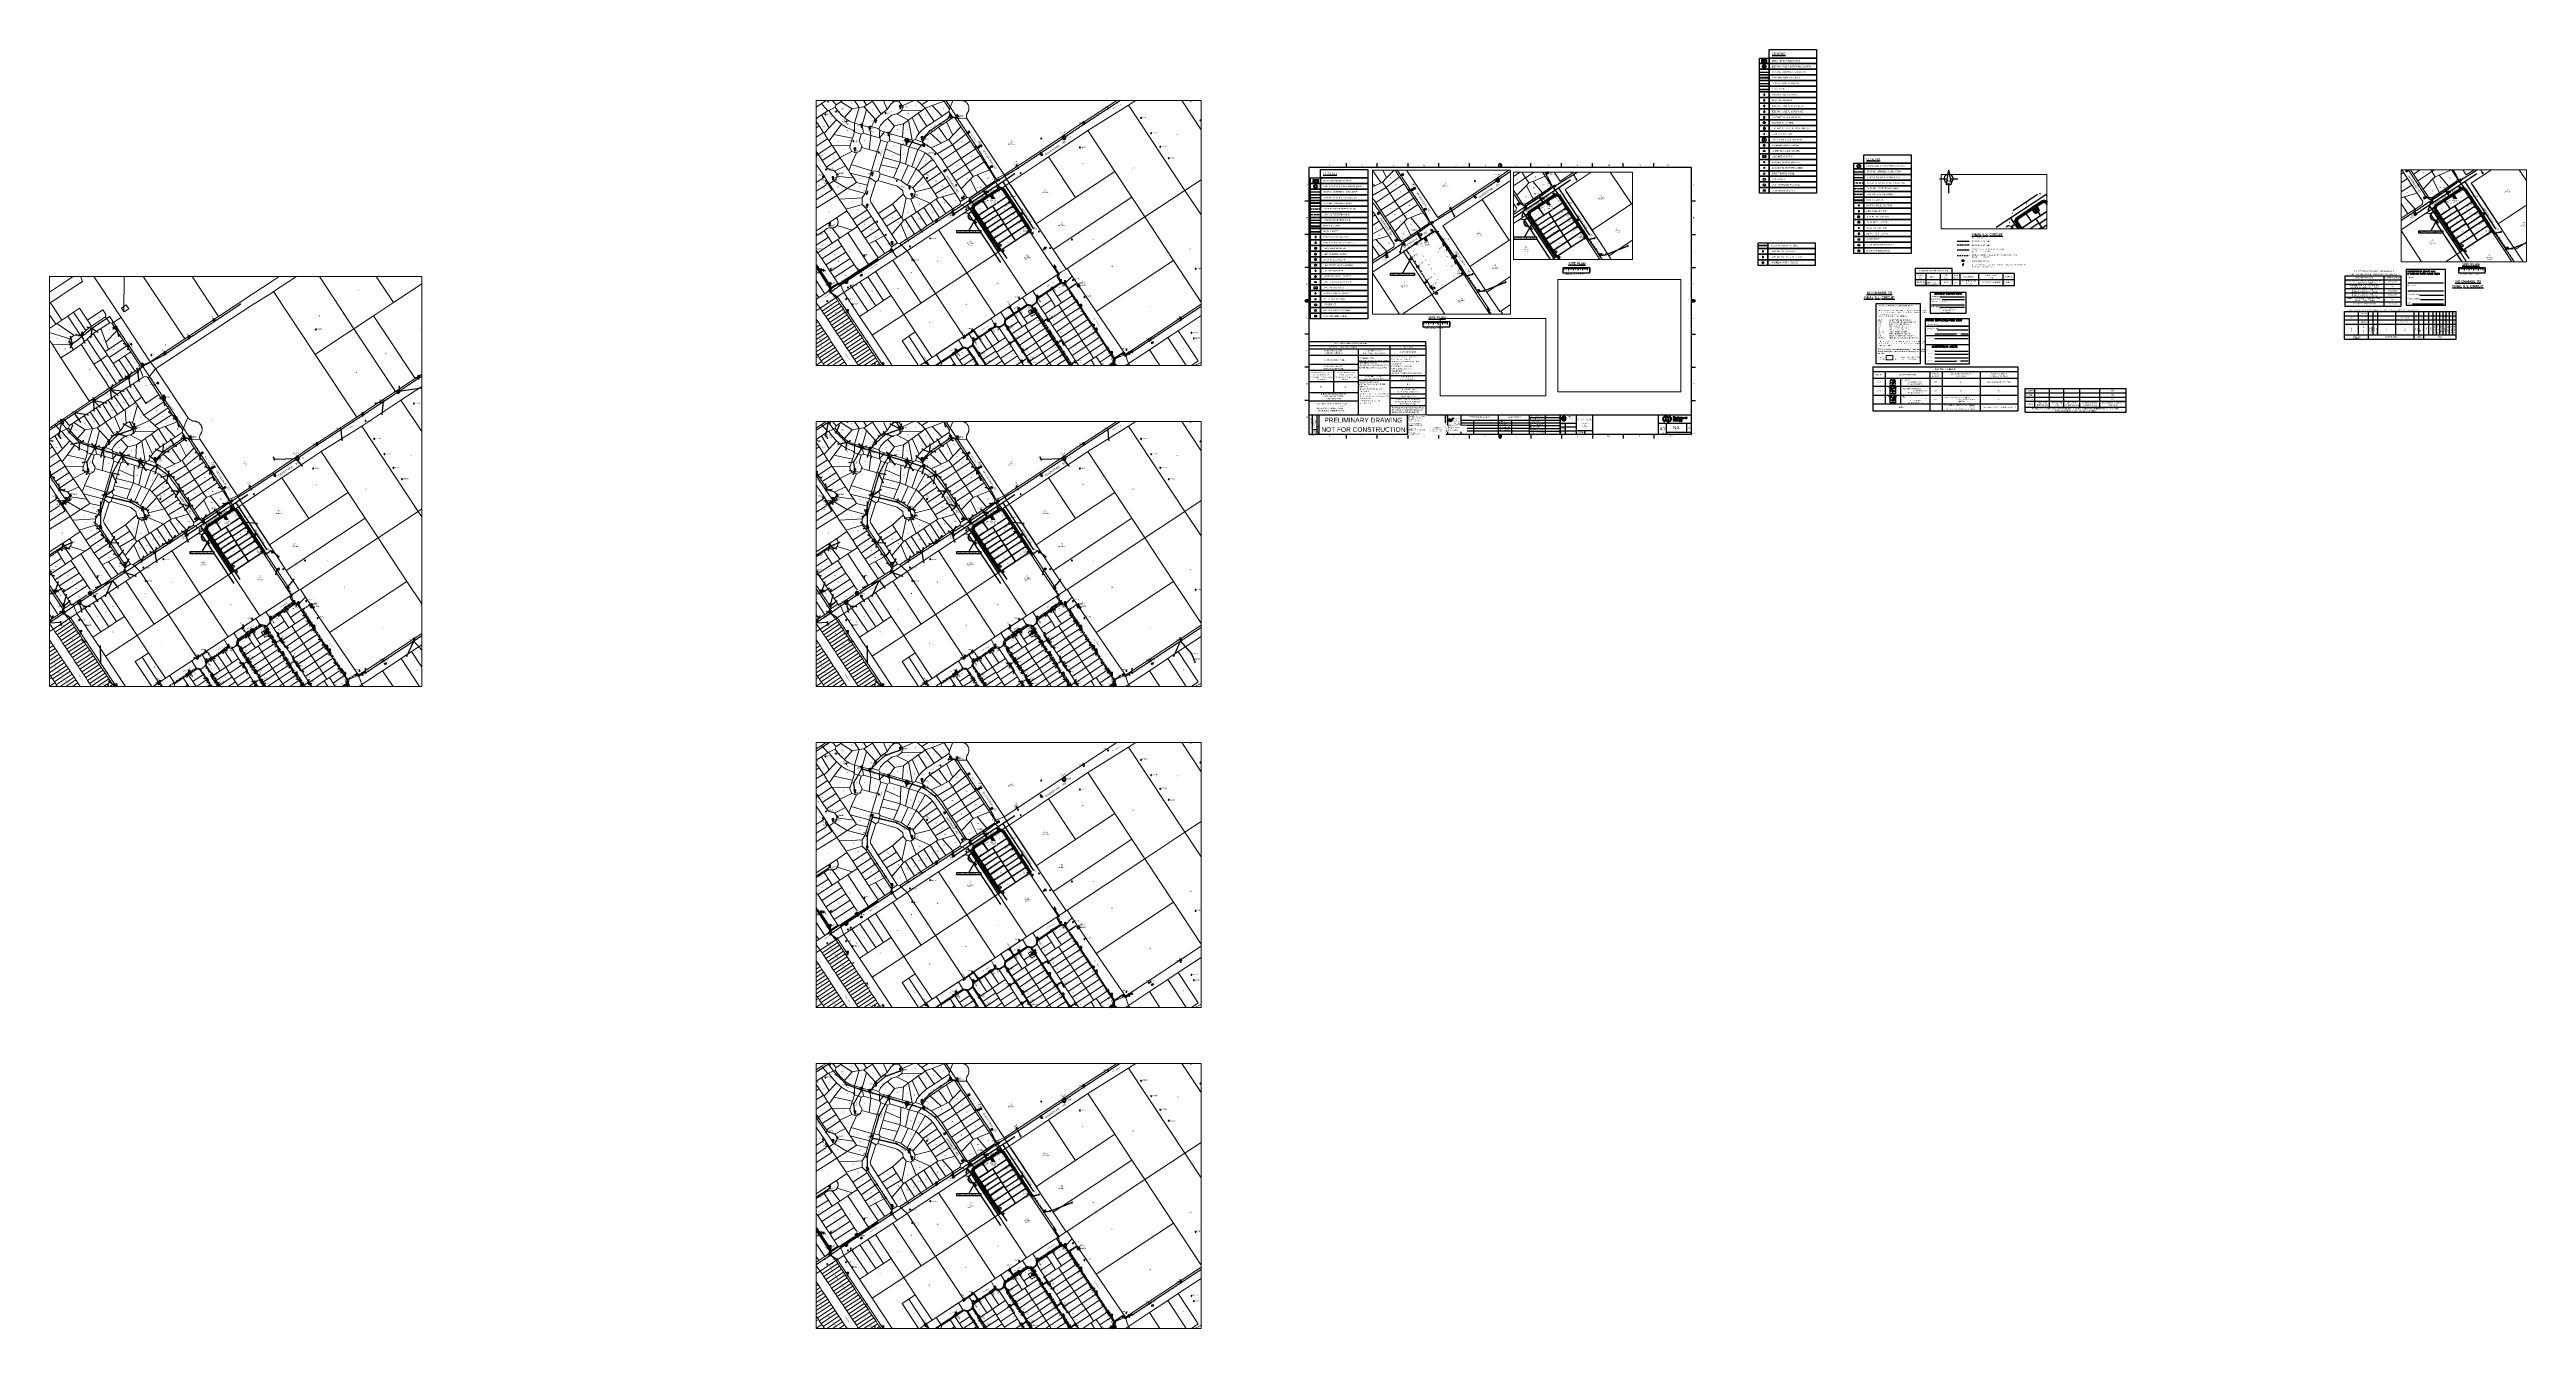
# Paper-space layout 'A1' of a CAD drawing. Header units: metres. Extents: x -2685 to 2596, y -1901 to 823.
# The model-space entities are those that its viewports show. They can reach past a viewport. Long polylines and large blocks are cut down to what shows.
import ezdxf
from ezdxf.enums import TextEntityAlignment as Align

# ---------------------------------------------------------------- set-up
doc = ezdxf.new("R2010")
doc.units = ezdxf.units.M
for name, pattern in [('Cable Exist OH', [1, 1, 0]), ('Cable Exist UG', [8.2, 4, -1.2, 1.8, -1.2]), ('Cable New OH', [6, 4, -2]), ('Dash', [5, 3, -2]), ('DASHED', [0.75, 0.5, -0.25]), ('HIDDEN', [0.375, 0.25, -0.125]), ('HIDDEN2', [0.1875, 0.125, -0.0625]), ('IE Trench LV', [6.5, 5, -1.5]), ('IECLTRLV', [6.5, 5, -1.5])]:
    doc.linetypes.add(name, pattern=pattern)
doc.layers.get('0').update_dxf_attribs({"color": 6})
for name, color, linetype in [('_User Miscellaneous1', 7, 'Continuous'), ('_User Miscellaneous10', 7, 'Continuous'), ('_User Miscellaneous12', 7, 'Continuous'), ('_User Miscellaneous2', 7, 'Continuous'), ('_User Miscellaneous3', 7, 'Continuous'), ('_User Miscellaneous4', 7, 'Continuous'), ('_User Miscellaneous6', 7, 'Continuous'), ('_User_LV_Exist', 7, 'Continuous'), ('BDY', 252, 'Continuous'), ('DEVELOP', 2, 'Continuous'), ('Duct_SP_NEW', 7, 'Continuous'), ('Equip_HV_EXT', 7, 'Continuous'), ('Equip_LV_EXT', 7, 'Continuous'), ('Equip_SL_EXT', 7, 'Continuous'), ('Equip_SP_HV_EXT', 7, 'Continuous'), ('Equip_SP_HV_NEW', 7, 'Continuous'), ('Equip_SP_LV_EXT', 7, 'Continuous'), ('Equip_SP_SL_EXT', 7, 'Continuous'), ('Equip_SP_SL_NEW', 7, 'Continuous'), ('Mains_HV_EXT', 1, 'Continuous'), ('Mains_LV_EXT', 5, 'Continuous'), ('Mains_LV_SL_EXT', 4, 'Continuous'), ('Mains_SL_EXT', 3, 'Continuous'), ('Notes', 7, 'Continuous'), ('Notes_SP_MISC', 7, 'Continuous'), ('OH_Details_SP_MISC', 7, 'Continuous'), ('ROAD_KERB', 253, 'Continuous'), ('ROAD_KERB-BACK', 8, 'Continuous'), ('ROAD_KERB-LIP', 8, 'Continuous'), ('Services_SP_EXT', 7, 'Continuous'), ('Sub_SP_EXT', 7, 'Continuous'), ('Sub_SP_NEW', 7, 'Continuous'), ('Sub_SP_TR_HV_LV_EXT', 7, 'Continuous'), ('SupportsOH_SP_TR_HV_LV_SL_EXT', 7, 'Continuous'), ('SupportsOH_SP_TR_HV_LV_SL_MOD', 3, 'Continuous'), ('SupportsOH_SP_TR_HV_LV_SL_NEW', 7, 'Continuous'), ('SupportsUG_SP_EXT', 7, 'Continuous'), ('SupportsUG_SP_LV_EXT', 7, 'Continuous'), ('SupportsUG_SP_LV_NEW', 7, 'Continuous'), ('SupportsUG_SP_LV_SL_EXT', 7, 'Continuous'), ('SupportsUG_SP_LV_SL_NEW', 7, 'Continuous'), ('Trench_SP_EXT', 7, 'Continuous'), ('XR01255_CC_DES$0$FOOTPATH', 252, 'Continuous'), ('XR01255_CC_DES$0$PRAM_RAMP', 252, 'Continuous'), ('XR01255_CC_DES$0$ROAD_CONTROL', 252, 'Continuous'), ('XR01255_CC_DES$0$ROAD_KERB', 252, 'Continuous'), ('XR01255_CC_DES$0$ROAD_KERB-BACK', 252, 'Continuous'), ('XR01255_CC_DES$0$ROAD_KERB-LIP', 252, 'Continuous'), ('XR01255_CC_LOT_LAYOUT$0$F_LOT', 252, 'Continuous'), ('XR01255_CC_LOT_LAYOUT$0$ST1_BDY', 252, 'Continuous'), ('XR01255_CC_LOT_LAYOUT$0$ST1_BDY_1', 252, 'Continuous'), ('XR01255_CC_LOT_LAYOUT$0$ST1_LOTS', 252, 'Continuous'), ('XR01255_CC_SURVEY$0$SERVICES-ELECTRICTY', 1, 'Continuous')]:
    doc.layers.add(name, color=color, linetype=linetype)
for name, color, linetype, lineweight in [('Cadastre Buildings_SP_EXT', 9, 'Continuous', 5), ('Cadastre Easements_SP_EXT', 9, 'Continuous', 5), ('Cadastre Land Parcels_SP_EXT', 7, 'Continuous', 5), ('Cadastre Other Property_SP_EXT', 9, 'HIDDEN', 5), ('Cadastre Roads_SP_EXT', 9, 'Continuous', 5), ('LH-LUM-L18', 1, 'Continuous', 0), ('LH-LUM-L25', 1, 'Continuous', 0), ('LH-LUM-M125', 1, 'Continuous', 0), ('LH-LUM-S150C', 1, 'Continuous', 0), ('LH-POL-Poles&Pendants', 1, 'Continuous', 0), ('Trench_SP_NEW', 7, 'IECLTRLV', 20)]:
    doc.layers.add(name, color=color, linetype=linetype, lineweight=lineweight)
doc.layers.add('UNKNOWN_FEATURES', color=1, linetype='DASHED', plot=False)
doc.layers.add('Viewports', color=6, linetype='Continuous', plot=False)
doc.styles.add('ARIAL', font='arial.ttf', dxfattribs={"height": 2})
doc.styles.add('COLUMN_LABEL', font='arial.ttf')
doc.styles.add('Elec', font='romand__.ttf')
doc.styles.add('HVSW_LABEL', font='arial.ttf')
doc.styles.add('iecARIAL', font='arial.ttf', dxfattribs={"height": 2})
doc.styles.add('iecISOCP', font='isocp.shx')
doc.styles.add('iecNAME', font='times.ttf')
doc.styles.add('iecTimesNewRoman', font='times.ttf')
doc.styles.add('ieISOCP', font='isocp.shx')
doc.styles.add('IESYMBOL1', font='isocp.shx')
doc.styles.add('POLE_LABEL', font='arial.ttf')
doc.styles.add('SL_LABEL', font='arial.ttf')
doc.styles.add('SLCP_LABEL', font='arial.ttf', dxfattribs={"height": 3.5})
doc.styles.get("Standard").update_dxf_attribs({"font": 'arial.ttf'})
doc.styles.add('SWITCH_LABEL', font='arial.ttf', dxfattribs={"height": 2.5})
doc.linetypes.add('Cable E UG', pattern='A,6,-0.5,["E",Standard,S=1.7,R=0,X=0.5,Y=-1],-2.9', length=9.4)
doc.linetypes.add('Cable New UG', pattern='A,7,-0.25,["x",Standard,S=2,R=0,X=0.2,Y=-0.8],-2.1', length=9.35)
doc.linetypes.add('IE Trench HV', pattern='A,7,-0.2,["/",Standard,S=3,R=0,X=0.6,Y=-1.4],-2.5', length=9.7)
doc.linetypes.add('IECLNDOT', pattern='A,0,-0.1,[133,ltypeshp.shx,S=0.1,R=0,X=-0.2,Y=0],-3.5', length=3.6)
doc.dimstyles.new('Annotative', dxfattribs={"dimscale": 0, "dimtxt": 2.5, "dimasz": 2.5, "dimexe": 1.25, "dimexo": 0.625, "dimtad": 1, "dimtxsty": 'Standard', "dimcen": 2.5, "dimadec": 0, "dimazin": 0, "dimtfac": 1, "dimtmove": 0, "dimatfit": 3, "dimfxl": 1, "dimarcsym": 0})
doc.dimstyles.get("Standard").update_dxf_attribs({"dimtxt": 0.18, "dimasz": 0.18, "dimexe": 0.18, "dimexo": 0.0625, "dimgap": 0.09, "dimtad": 0, "dimtih": 1, "dimtoh": 1, "dimdec": 4, "dimzin": 0, "dimdsep": 46, "dimtxsty": 'Standard', "dimcen": 0.09, "dimadec": 0, "dimazin": 0, "dimtfac": 1, "dimtdec": 4, "dimtofl": 0, "dimtmove": 0, "dimatfit": 3, "dimfxl": 1, "dimtolj": 1, "dimtzin": 0, "dimarcsym": 0})

# ---------------------------------------------------------------- blocks, each defined once
blk = doc.blocks.new('EE_LOGO_SMALL')
at = {"layer": 'Notes'}
h = blk.add_hatch(color=256, dxfattribs=at)
edge = h.paths.add_edge_path()
edge.add_spline(control_points=[(-8, 2), (-9, 2), (-10, 1), (-10, 1), (-10, 0), (-9, -1), (-9, -1), (-8, -1), (-7, 0), (-7, 1), (-7, 1), (-8, 2), (-8, 2)], knot_values=[0, 0, 0, 0, 1, 1, 1, 2, 2, 2, 3, 3, 3, 4, 4, 4, 4], degree=3, periodic=0)
h = blk.add_hatch(color=256, dxfattribs=at)
edge = h.paths.add_edge_path()
edge.add_spline(control_points=[(-7, 4), (-7, 5), (-8, 5), (-9, 4), (-9, 3), (-9, 3), (-8, 2), (-7, 2), (-7, 2), (-6, 3), (-6, 3), (-6, 4), (-7, 4)], knot_values=[0, 0, 0, 0, 1, 1, 1, 2, 2, 2, 3, 3, 3, 4, 4, 4, 4], degree=3, periodic=0)
h = blk.add_hatch(color=256, dxfattribs=at)
edge = h.paths.add_edge_path()
edge.add_spline(control_points=[(-4, 6), (-5, 6), (-5, 7), (-6, 6), (-6, 6), (-7, 5), (-6, 5), (-6, 4), (-5, 4), (-5, 4), (-4, 5), (-4, 5), (-4, 6)], knot_values=[0, 0, 0, 0, 1, 1, 1, 2, 2, 2, 3, 3, 3, 4, 4, 4, 4], degree=3, periodic=0)
h = blk.add_hatch(color=256, dxfattribs=at)
edge = h.paths.add_edge_path()
edge.add_spline(control_points=[(-1, 6), (-1, 7), (-2, 7), (-3, 7), (-3, 7), (-4, 6), (-4, 6), (-4, 5), (-3, 5), (-2, 5), (-2, 5), (-1, 5), (-1, 6)], knot_values=[0, 0, 0, 0, 1, 1, 1, 2, 2, 2, 3, 3, 3, 4, 4, 4, 4], degree=3, periodic=0)
h = blk.add_hatch(color=256, dxfattribs=at)
edge = h.paths.add_edge_path()
edge.add_spline(control_points=[(-3, 2), (-3, 2), (-4, 2), (-4, 1), (-4, 1), (-3, 0), (-3, 0), (-2, 0), (-2, 0), (-2, 1), (-2, 1), (-2, 2), (-3, 2)], knot_values=[0, 0, 0, 0, 1, 1, 1, 2, 2, 2, 3, 3, 3, 4, 4, 4, 4], degree=3, periodic=0)
h = blk.add_hatch(color=256, dxfattribs=at)
edge = h.paths.add_edge_path()
edge.add_spline(control_points=[(1, 5), (1, 4), (1, 4), (0, 4), (-1, 4), (-1, 4), (-1, 5), (-1, 5), (-1, 6), (0, 6), (1, 6), (1, 5), (1, 5)], knot_values=[0, 0, 0, 0, 1, 1, 1, 2, 2, 2, 3, 3, 3, 4, 4, 4, 4], degree=3, periodic=0)
edge = h.paths.add_edge_path()
edge.add_spline(control_points=[(-1, 4), (-2, 4), (-2, 4), (-2, 3), (-3, 3), (-2, 2), (-2, 2), (-1, 2), (-1, 2), (-1, 3), (-1, 3), (-1, 4), (-1, 4)], knot_values=[0, 0, 0, 0, 1, 1, 1, 2, 2, 2, 3, 3, 3, 4, 4, 4, 4], degree=3, periodic=0)
h = blk.add_hatch(color=256, dxfattribs=at)
edge = h.paths.add_edge_path()
edge.add_spline(control_points=[(2, 2), (3, 3), (3, 3), (2, 4), (2, 4), (1, 4), (1, 4), (1, 4), (0, 3), (1, 2), (1, 2), (2, 2), (2, 2)], knot_values=[0, 0, 0, 0, 1, 1, 1, 2, 2, 2, 3, 3, 3, 4, 4, 4, 4], degree=3, periodic=0)
edge = h.paths.add_edge_path()
edge.add_spline(control_points=[(1, 5), (1, 4), (1, 4), (0, 4), (-1, 4), (-1, 4), (-1, 5), (-1, 5), (-1, 6), (0, 6), (1, 6), (1, 5), (1, 5)], knot_values=[0, 0, 0, 0, 1, 1, 1, 2, 2, 2, 3, 3, 3, 4, 4, 4, 4], degree=3, periodic=0)
h = blk.add_hatch(color=256, dxfattribs=at)
edge = h.paths.add_edge_path()
edge.add_spline(control_points=[(1, 5), (1, 4), (1, 4), (0, 4), (-1, 4), (-1, 4), (-1, 5), (-1, 5), (-1, 6), (0, 6), (1, 6), (1, 5), (1, 5)], knot_values=[0, 0, 0, 0, 1, 1, 1, 2, 2, 2, 3, 3, 3, 4, 4, 4, 4], degree=3, periodic=0)
edge = h.paths.add_edge_path(flags=16)
edge.add_spline(control_points=[(1, 5), (1, 4), (1, 4), (0, 4), (-1, 4), (-1, 4), (-1, 5), (-1, 5), (-1, 6), (0, 6), (1, 6), (1, 5), (1, 5)], knot_values=[0, 0, 0, 0, 1, 1, 1, 2, 2, 2, 3, 3, 3, 4, 4, 4, 4], degree=3, periodic=0)
h = blk.add_hatch(color=256, dxfattribs=at)
edge = h.paths.add_edge_path()
edge.add_spline(control_points=[(3, 0), (4, 0), (4, 1), (4, 1), (4, 2), (3, 2), (2, 2), (2, 2), (2, 1), (2, 1), (2, 0), (2, 0), (3, 0)], knot_values=[0, 0, 0, 0, 1, 1, 1, 2, 2, 2, 3, 3, 3, 4, 4, 4, 4], degree=3, periodic=0)
h = blk.add_hatch(color=256, dxfattribs=at)
edge = h.paths.add_edge_path()
edge.add_spline(control_points=[(7, 5), (7, 4), (6, 3), (5, 3), (5, 3), (4, 4), (4, 5), (4, 6), (5, 6), (5, 6), (6, 6), (7, 6), (7, 5)], knot_values=[0, 0, 0, 0, 1, 1, 1, 2, 2, 2, 3, 3, 3, 4, 4, 4, 4], degree=3, periodic=0)
h = blk.add_hatch(color=256, dxfattribs=at)
edge = h.paths.add_edge_path()
edge.add_spline(control_points=[(8, 1), (9, 1), (9, 2), (9, 3), (9, 4), (8, 4), (7, 4), (7, 3), (6, 3), (6, 2), (7, 1), (8, 1), (8, 1)], knot_values=[0, 0, 0, 0, 1, 1, 1, 2, 2, 2, 3, 3, 3, 4, 4, 4, 4], degree=3, periodic=0)
h = blk.add_hatch(color=256, dxfattribs=at)
edge = h.paths.add_edge_path()
edge.add_spline(control_points=[(8, -2), (9, -2), (10, -1), (10, -1), (10, 0), (9, 1), (8, 1), (8, 1), (7, 0), (7, 0), (7, -1), (8, -2), (8, -2)], knot_values=[0, 0, 0, 0, 1, 1, 1, 2, 2, 2, 3, 3, 3, 4, 4, 4, 4], degree=3, periodic=0)
h = blk.add_hatch(color=256, dxfattribs=at)
edge = h.paths.add_edge_path()
edge.add_spline(control_points=[(-9, -1), (-9, -1), (-10, -2), (-9, -3), (-9, -4), (-8, -4), (-7, -4), (-7, -3), (-6, -3), (-7, -2), (-7, -1), (-8, -1), (-9, -1)], knot_values=[0, 0, 0, 0, 1, 1, 1, 2, 2, 2, 3, 3, 3, 4, 4, 4, 4], degree=3, periodic=0)
h = blk.add_hatch(color=256, dxfattribs=at)
edge = h.paths.add_edge_path()
edge.add_spline(control_points=[(-7, -5), (-7, -4), (-6, -3), (-6, -3), (-5, -3), (-4, -4), (-4, -5), (-4, -6), (-5, -6), (-6, -6), (-6, -6), (-7, -6), (-7, -5)], knot_values=[0, 0, 0, 0, 1, 1, 1, 2, 2, 2, 3, 3, 3, 4, 4, 4, 4], degree=3, periodic=0)
h = blk.add_hatch(color=256, dxfattribs=at)
edge = h.paths.add_edge_path()
edge.add_spline(control_points=[(-3, 0), (-4, 0), (-4, -1), (-4, -1), (-4, -2), (-3, -2), (-3, -2), (-2, -2), (-2, -1), (-2, -1), (-2, 0), (-3, 0), (-3, 0)], knot_values=[0, 0, 0, 0, 1, 1, 1, 2, 2, 2, 3, 3, 3, 4, 4, 4, 4], degree=3, periodic=0)
h = blk.add_hatch(color=256, dxfattribs=at)
edge = h.paths.add_edge_path()
edge.add_spline(control_points=[(-2, -2), (-3, -3), (-3, -3), (-3, -4), (-2, -4), (-2, -4), (-1, -4), (-1, -4), (-1, -3), (-1, -2), (-1, -2), (-2, -2), (-2, -2)], knot_values=[0, 0, 0, 0, 1, 1, 1, 2, 2, 2, 3, 3, 3, 4, 4, 4, 4], degree=3, periodic=0)
h = blk.add_hatch(color=256, dxfattribs=at)
edge = h.paths.add_edge_path()
edge.add_spline(control_points=[(-1, -5), (-1, -4), (-1, -4), (0, -4), (1, -4), (1, -4), (1, -5), (1, -5), (1, -6), (0, -6), (-1, -6), (-1, -5), (-1, -5)], knot_values=[0, 0, 0, 0, 1, 1, 1, 2, 2, 2, 3, 3, 3, 4, 4, 4, 4], degree=3, periodic=0)
h = blk.add_hatch(color=256, dxfattribs=at)
edge = h.paths.add_edge_path()
edge.add_spline(control_points=[(1, -4), (2, -4), (2, -4), (2, -3), (2, -3), (2, -2), (2, -2), (1, -2), (1, -2), (0, -3), (0, -3), (1, -4), (1, -4)], knot_values=[0, 0, 0, 0, 1, 1, 1, 2, 2, 2, 3, 3, 3, 4, 4, 4, 4], degree=3, periodic=0)
h = blk.add_hatch(color=256, dxfattribs=at)
edge = h.paths.add_edge_path()
edge.add_spline(control_points=[(1, -6), (1, -6), (2, -7), (2, -7), (3, -7), (4, -6), (4, -6), (3, -5), (3, -4), (2, -5), (2, -5), (1, -5), (1, -6)], knot_values=[0, 0, 0, 0, 1, 1, 1, 2, 2, 2, 3, 3, 3, 4, 4, 4, 4], degree=3, periodic=0)
h = blk.add_hatch(color=256, dxfattribs=at)
edge = h.paths.add_edge_path()
edge.add_spline(control_points=[(2, -2), (3, -2), (3, -2), (3, -1), (4, -1), (3, 0), (3, 0), (2, 0), (2, 0), (2, -1), (2, -1), (2, -2), (2, -2)], knot_values=[0, 0, 0, 0, 1, 1, 1, 2, 2, 2, 3, 3, 3, 4, 4, 4, 4], degree=3, periodic=0)
h = blk.add_hatch(color=256, dxfattribs=at)
edge = h.paths.add_edge_path()
edge.add_spline(control_points=[(4, -6), (4, -6), (5, -7), (6, -6), (6, -6), (6, -5), (6, -5), (6, -4), (5, -4), (4, -4), (4, -5), (4, -5), (4, -6)], knot_values=[0, 0, 0, 0, 1, 1, 1, 2, 2, 2, 3, 3, 3, 4, 4, 4, 4], degree=3, periodic=0)
h = blk.add_hatch(color=256, dxfattribs=at)
edge = h.paths.add_edge_path()
edge.add_spline(control_points=[(7, -4), (7, -5), (8, -5), (8, -4), (9, -3), (9, -3), (8, -2), (7, -2), (7, -2), (6, -3), (6, -3), (6, -4), (7, -4)], knot_values=[0, 0, 0, 0, 1, 1, 1, 2, 2, 2, 3, 3, 3, 4, 4, 4, 4], degree=3, periodic=0)
at = {"layer": 'Notes', "lineweight": 0}
for points in [[(2, 2), (2, 2)], [(-2, -2), (-2, -2)]]:
    blk.add_lwpolyline(points, dxfattribs=at)
for points in [[(-8, 2), (-9, 2), (-10, 1), (-10, 1), (-10, 0), (-9, -1), (-9, -1), (-8, -1), (-7, 0), (-7, 1), (-7, 1), (-8, 2), (-8, 2)], [(-7, 4), (-7, 5), (-8, 5), (-9, 4), (-9, 3), (-9, 3), (-8, 2), (-7, 2), (-7, 2), (-6, 3), (-6, 3), (-6, 4), (-7, 4)], [(-4, 6), (-5, 6), (-5, 7), (-6, 6), (-6, 6), (-7, 5), (-6, 5), (-6, 4), (-5, 4), (-5, 4), (-4, 5), (-4, 5), (-4, 6)], [(-1, 6), (-1, 7), (-2, 7), (-3, 7), (-3, 7), (-4, 6), (-4, 6), (-4, 5), (-3, 5), (-2, 5), (-2, 5), (-1, 5), (-1, 6)], [(-3, 2), (-3, 2), (-4, 2), (-4, 1), (-4, 1), (-3, 0), (-3, 0), (-2, 0), (-2, 0), (-2, 1), (-2, 1), (-2, 2), (-3, 2)], [(-1, 4), (-2, 4), (-2, 4), (-2, 3), (-3, 3), (-2, 2), (-2, 2), (-1, 2), (-1, 2), (-1, 3), (-1, 3), (-1, 4), (-1, 4)], [(1, 5), (1, 4), (1, 4), (0, 4), (-1, 4), (-1, 4), (-1, 5), (-1, 5), (-1, 6), (0, 6), (1, 6), (1, 5), (1, 5)], [(1, 5), (1, 4), (1, 4), (0, 4), (-1, 4), (-1, 4), (-1, 5), (-1, 5), (-1, 6), (0, 6), (1, 6), (1, 5), (1, 5)], [(2, 2), (3, 3), (3, 3), (2, 4), (2, 4), (1, 4), (1, 4), (1, 4), (0, 3), (1, 2), (1, 2), (2, 2), (2, 2)], [(3, 0), (4, 0), (4, 1), (4, 1), (4, 2), (3, 2), (2, 2), (2, 2), (2, 1), (2, 1), (2, 0), (2, 0), (3, 0)], [(7, 5), (7, 4), (6, 3), (5, 3), (5, 3), (4, 4), (4, 5), (4, 6), (5, 6), (5, 6), (6, 6), (7, 6), (7, 5)], [(8, 1), (9, 1), (9, 2), (9, 3), (9, 4), (8, 4), (7, 4), (7, 3), (6, 3), (6, 2), (7, 1), (8, 1), (8, 1)], [(8, -2), (9, -2), (10, -1), (10, -1), (10, 0), (9, 1), (8, 1), (8, 1), (7, 0), (7, 0), (7, -1), (8, -2), (8, -2)], [(-9, -1), (-9, -1), (-10, -2), (-9, -3), (-9, -4), (-8, -4), (-7, -4), (-7, -3), (-6, -3), (-7, -2), (-7, -1), (-8, -1), (-9, -1)], [(-7, -5), (-7, -4), (-6, -3), (-6, -3), (-5, -3), (-4, -4), (-4, -5), (-4, -6), (-5, -6), (-6, -6), (-6, -6), (-7, -6), (-7, -5)], [(-3, 0), (-4, 0), (-4, -1), (-4, -1), (-4, -2), (-3, -2), (-3, -2), (-2, -2), (-2, -1), (-2, -1), (-2, 0), (-3, 0), (-3, 0)], [(-2, -2), (-3, -3), (-3, -3), (-3, -4), (-2, -4), (-2, -4), (-1, -4), (-1, -4), (-1, -3), (-1, -2), (-1, -2), (-2, -2), (-2, -2)], [(-1, -5), (-1, -4), (-1, -4), (0, -4), (1, -4), (1, -4), (1, -5), (1, -5), (1, -6), (0, -6), (-1, -6), (-1, -5), (-1, -5)], [(1, -4), (2, -4), (2, -4), (2, -3), (2, -3), (2, -2), (2, -2), (1, -2), (1, -2), (0, -3), (0, -3), (1, -4), (1, -4)], [(1, -6), (1, -6), (2, -7), (2, -7), (3, -7), (4, -6), (4, -6), (3, -5), (3, -4), (2, -5), (2, -5), (1, -5), (1, -6)], [(2, -2), (3, -2), (3, -2), (3, -1), (4, -1), (3, 0), (3, 0), (2, 0), (2, 0), (2, -1), (2, -1), (2, -2), (2, -2)], [(4, -6), (4, -6), (5, -7), (6, -6), (6, -6), (6, -5), (6, -5), (6, -4), (5, -4), (4, -4), (4, -5), (4, -5), (4, -6)], [(7, -4), (7, -5), (8, -5), (8, -4), (9, -3), (9, -3), (8, -2), (7, -2), (7, -2), (6, -3), (6, -3), (6, -4), (7, -4)]]:
    blk.add_open_spline(points, degree=3, knots=[0, 0, 0, 0, 1, 1, 1, 2, 2, 2, 3, 3, 3, 4, 4, 4, 4], dxfattribs=at)
blk = doc.blocks.new('EE_COPYRIGHT_A1')
at = {"layer": 'Notes'}
blk.add_circle((9.5, -0.8), 1.15, dxfattribs=at)
at = {"xscale": 0.4, "yscale": 0.4, "zscale": 0.4}
blk.add_blockref('EE_LOGO_SMALL', (4, -4.3), dxfattribs=at)
at = {"layer": 'Notes', "insert": (0, 0), "char_height": 1.25, "width": 24.121, "attachment_point": 1, "style": 'ARIAL'}
blk.add_mtext('\\pt8.75;               ^I{\\H1.2x;C } THIS DRAWING\\P\\pi-8.75,l8.75,t8.75,20;       ^IAND THE ^I\\P\\pi0,t8.75;COPYRIGHT\\P\\pi-8.75,t1.25,8.75;^I^ITHEREIN IS THE PROPERTY  OF \\P\\pi0,l0,t1.25;ENDEAVOUR ENERGY AND MAY NOT BE COPIED, REPRODUCED, DISTRIBUTED, LOANED OR USED WITHOUT THE WRITTEN CONSENT OF ENDEAVOUR ENERGY', dxfattribs=at)
blk = doc.blocks.new('EE_LOGO')
h = blk.add_hatch(color=7)
edge = h.paths.add_edge_path()
edge.add_spline(control_points=[(-25.3, 1.9), (-26.1, 2), (-26.7, 1.4), (-26.8, 0.7), (-26.8, -0.1), (-26.2, -0.7), (-25.5, -0.8), (-24.7, -0.8), (-24.1, -0.2), (-24.1, 0.5), (-24, 1.3), (-24.6, 1.9), (-25.3, 1.9)], knot_values=[0, 0, 0, 0, 1, 1, 1, 2, 2, 2, 3, 3, 3, 4, 4, 4, 4], degree=3, periodic=0)
h = blk.add_hatch(color=7)
edge = h.paths.add_edge_path()
edge.add_spline(control_points=[(-23.7, 4.5), (-24.3, 4.8), (-25.1, 4.6), (-25.5, 4), (-25.8, 3.4), (-25.6, 2.6), (-25, 2.2), (-24.4, 1.9), (-23.6, 2.1), (-23.3, 2.7), (-22.9, 3.3), (-23.1, 4.1), (-23.7, 4.5)], knot_values=[0, 0, 0, 0, 1, 1, 1, 2, 2, 2, 3, 3, 3, 4, 4, 4, 4], degree=3, periodic=0)
h = blk.add_hatch(color=7)
edge = h.paths.add_edge_path()
edge.add_spline(control_points=[(-21.1, 5.9), (-21.5, 6.4), (-22.2, 6.6), (-22.8, 6.2), (-23.4, 5.9), (-23.5, 5.1), (-23.2, 4.5), (-22.8, 4), (-22.1, 3.8), (-21.5, 4.2), (-20.9, 4.5), (-20.7, 5.3), (-21.1, 5.9)], knot_values=[0, 0, 0, 0, 1, 1, 1, 2, 2, 2, 3, 3, 3, 4, 4, 4, 4], degree=3, periodic=0)
h = blk.add_hatch(color=7)
edge = h.paths.add_edge_path()
edge.add_spline(control_points=[(-19.4, 2.1), (-19.9, 2.2), (-20.4, 1.8), (-20.6, 1.3), (-20.7, 0.8), (-20.3, 0.3), (-19.8, 0.2), (-19.3, 0.1), (-18.8, 0.4), (-18.7, 0.9), (-18.6, 1.4), (-18.9, 1.9), (-19.4, 2.1)], knot_values=[0, 0, 0, 0, 1, 1, 1, 2, 2, 2, 3, 3, 3, 4, 4, 4, 4], degree=3, periodic=0)
h = blk.add_hatch(color=7)
edge = h.paths.add_edge_path()
edge.add_spline(control_points=[(-18.3, 5.9), (-18.3, 6.5), (-18.9, 7), (-19.5, 6.9), (-20.2, 6.8), (-20.6, 6.3), (-20.6, 5.6), (-20.5, 5), (-20, 4.5), (-19.3, 4.6), (-18.7, 4.7), (-18.2, 5.2), (-18.3, 5.9)], knot_values=[0, 0, 0, 0, 1, 1, 1, 2, 2, 2, 3, 3, 3, 4, 4, 4, 4], degree=3, periodic=0)
h = blk.add_hatch(color=7)
edge = h.paths.add_edge_path()
edge.add_spline(control_points=[(-15.9, 4.9), (-15.9, 4.3), (-16.4, 3.8), (-17, 3.8), (-17.6, 3.8), (-18.1, 4.3), (-18.1, 4.9), (-18.1, 5.5), (-17.6, 5.9), (-17, 5.9), (-16.4, 5.9), (-15.9, 5.5), (-15.9, 4.9)], knot_values=[0, 0, 0, 0, 1, 1, 1, 2, 2, 2, 3, 3, 3, 4, 4, 4, 4], degree=3, periodic=0)
edge = h.paths.add_edge_path()
edge.add_spline(control_points=[(-18.3, 4), (-18.8, 4.1), (-19.3, 3.8), (-19.4, 3.2), (-19.5, 2.7), (-19.2, 2.2), (-18.7, 2.1), (-18.2, 2), (-17.7, 2.3), (-17.6, 2.8), (-17.5, 3.4), (-17.8, 3.9), (-18.3, 4)], knot_values=[0, 0, 0, 0, 1, 1, 1, 2, 2, 2, 3, 3, 3, 4, 4, 4, 4], degree=3, periodic=0)
h = blk.add_hatch(color=7)
edge = h.paths.add_edge_path()
edge.add_spline(control_points=[(-14.6, 2.4), (-14.2, 2.7), (-14.1, 3.4), (-14.5, 3.8), (-14.9, 4.3), (-15.6, 4.3), (-16, 3.9), (-16.4, 3.5), (-16.5, 2.9), (-16.1, 2.4), (-15.7, 2), (-15, 2), (-14.6, 2.4)], knot_values=[0, 0, 0, 0, 1, 1, 1, 2, 2, 2, 3, 3, 3, 4, 4, 4, 4], degree=3, periodic=0)
edge = h.paths.add_edge_path()
edge.add_spline(control_points=[(-15.9, 4.9), (-15.9, 4.3), (-16.4, 3.8), (-17, 3.8), (-17.6, 3.8), (-18.1, 4.3), (-18.1, 4.9), (-18.1, 5.5), (-17.6, 5.9), (-17, 5.9), (-16.4, 5.9), (-15.9, 5.5), (-15.9, 4.9)], knot_values=[0, 0, 0, 0, 1, 1, 1, 2, 2, 2, 3, 3, 3, 4, 4, 4, 4], degree=3, periodic=0)
h = blk.add_hatch(color=7)
edge = h.paths.add_edge_path()
edge.add_spline(control_points=[(-15.9, 4.9), (-15.9, 4.3), (-16.4, 3.8), (-17, 3.8), (-17.6, 3.8), (-18.1, 4.3), (-18.1, 4.9), (-18.1, 5.5), (-17.6, 5.9), (-17, 5.9), (-16.4, 5.9), (-15.9, 5.5), (-15.9, 4.9)], knot_values=[0, 0, 0, 0, 1, 1, 1, 2, 2, 2, 3, 3, 3, 4, 4, 4, 4], degree=3, periodic=0)
edge = h.paths.add_edge_path(flags=16)
edge.add_spline(control_points=[(-15.9, 4.9), (-15.9, 4.3), (-16.4, 3.8), (-17, 3.8), (-17.6, 3.8), (-18.1, 4.3), (-18.1, 4.9), (-18.1, 5.5), (-17.6, 5.9), (-17, 5.9), (-16.4, 5.9), (-15.9, 5.5), (-15.9, 4.9)], knot_values=[0, 0, 0, 0, 1, 1, 1, 2, 2, 2, 3, 3, 3, 4, 4, 4, 4], degree=3, periodic=0)
h = blk.add_hatch(color=7)
edge = h.paths.add_edge_path()
edge.add_spline(control_points=[(-13.9, 0.2), (-13.4, 0.3), (-13.1, 0.9), (-13.2, 1.4), (-13.4, 1.9), (-13.9, 2.2), (-14.4, 2.1), (-15, 2), (-15.3, 1.4), (-15.2, 0.9), (-15, 0.4), (-14.5, 0), (-13.9, 0.2)], knot_values=[0, 0, 0, 0, 1, 1, 1, 2, 2, 2, 3, 3, 3, 4, 4, 4, 4], degree=3, periodic=0)
h = blk.add_hatch(color=7)
edge = h.paths.add_edge_path()
edge.add_spline(control_points=[(-9.9, 4.9), (-9.9, 4), (-10.6, 3.4), (-11.4, 3.4), (-12.3, 3.4), (-13, 4), (-13, 4.9), (-13, 5.7), (-12.3, 6.4), (-11.4, 6.4), (-10.6, 6.4), (-9.9, 5.7), (-9.9, 4.9)], knot_values=[0, 0, 0, 0, 1, 1, 1, 2, 2, 2, 3, 3, 3, 4, 4, 4, 4], degree=3, periodic=0)
h = blk.add_hatch(color=7)
edge = h.paths.add_edge_path()
edge.add_spline(control_points=[(-8.6, 1.1), (-7.8, 1.4), (-7.5, 2.3), (-7.8, 3), (-8.1, 3.7), (-9, 4.1), (-9.7, 3.7), (-10.4, 3.4), (-10.7, 2.6), (-10.4, 1.9), (-10.1, 1.1), (-9.3, 0.8), (-8.6, 1.1)], knot_values=[0, 0, 0, 0, 1, 1, 1, 2, 2, 2, 3, 3, 3, 4, 4, 4, 4], degree=3, periodic=0)
h = blk.add_hatch(color=7)
edge = h.paths.add_edge_path()
edge.add_spline(control_points=[(-8.7, -1.9), (-7.9, -2), (-7.3, -1.4), (-7.2, -0.6), (-7.2, 0.1), (-7.8, 0.7), (-8.5, 0.8), (-9.3, 0.8), (-9.9, 0.3), (-9.9, -0.5), (-10, -1.2), (-9.4, -1.9), (-8.7, -1.9)], knot_values=[0, 0, 0, 0, 1, 1, 1, 2, 2, 2, 3, 3, 3, 4, 4, 4, 4], degree=3, periodic=0)
h = blk.add_hatch(color=7)
edge = h.paths.add_edge_path()
edge.add_spline(control_points=[(-3.9, 0.4), (-3.9, 0.4), (-3.9, 4.3), (-3.9, 4.3), (-3.9, 4.3), (-3.9, 4.9), (-3.3, 4.9), (-2.7, 4.9), (-0.5, 4.9), (-0.5, 4.9), (-0.5, 4.9), (-0.5, 4), (-0.5, 4), (-0.5, 4), (-2.9, 4), (-2.9, 4), (-2.9, 4), (-2.9, 3.1), (-2.9, 3.1), (-2.9, 3.1), (-0.8, 3.1), (-0.8, 3.1), (-0.8, 3.1), (-0.8, 2.2), (-0.8, 2.2), (-0.8, 2.2), (-2.9, 2.2), (-2.9, 2.2), (-2.9, 2.2), (-2.9, 1.3), (-2.9, 1.3), (-2.9, 1.3), (-0.5, 1.3), (-0.5, 1.3), (-0.5, 1.3), (-0.5, 0.4), (-0.5, 0.4), (-0.5, 0.4), (-3.9, 0.4), (-3.9, 0.4)], knot_values=[0, 0, 0, 0, 1, 1, 1, 2, 2, 2, 3, 3, 3, 4, 4, 4, 5, 5, 5, 6, 6, 6, 7, 7, 7, 8, 8, 8, 9, 9, 9, 10, 10, 10, 11, 11, 11, 12, 12, 12, 13, 13, 13, 13], degree=3, periodic=0)
h = blk.add_hatch(color=7)
edge = h.paths.add_edge_path()
edge.add_spline(control_points=[(1.9, 0.4), (1.9, 0.4), (1.9, 2.3), (1.9, 2.3), (1.9, 2.8), (1.7, 3), (1.4, 3), (1, 3), (0.8, 2.8), (0.8, 2.3), (0.8, 2.3), (0.8, 0.4), (0.8, 0.4), (0.8, 0.4), (-0.2, 0.4), (-0.2, 0.4), (-0.2, 0.4), (-0.2, 3.2), (-0.2, 3.3), (-0.2, 3.3), (-0.2, 3.8), (0.4, 3.8), (0.8, 3.8), (0.8, 3.8), (0.8, 3.8), (0.8, 3.8), (0.8, 3.3), (0.8, 3.3), (1, 3.6), (1.3, 3.9), (1.8, 3.9), (2.5, 3.9), (2.9, 3.4), (2.9, 2.6), (2.9, 2.6), (2.9, 0.4), (2.9, 0.4), (2.9, 0.4), (1.9, 0.4), (1.9, 0.4)], knot_values=[0, 0, 0, 0, 1, 1, 1, 2, 2, 2, 3, 3, 3, 4, 4, 4, 5, 5, 5, 6, 6, 6, 7, 7, 7, 8, 8, 8, 9, 9, 9, 10, 10, 10, 11, 11, 11, 12, 12, 12, 13, 13, 13, 13], degree=3, periodic=0)
h = blk.add_hatch(color=7)
edge = h.paths.add_edge_path(flags=16)
edge.add_spline(control_points=[(5.8, 2.1), (5.8, 2.7), (5.4, 3.1), (5, 3.1), (4.5, 3.1), (4.2, 2.7), (4.2, 2.1), (4.2, 2.1), (4.2, 2.1), (4.2, 2.1), (4.2, 1.6), (4.5, 1.2), (5, 1.2), (5.4, 1.2), (5.8, 1.6), (5.8, 2.1), (5.8, 2.1), (5.8, 2.1), (5.8, 2.1)], knot_values=[0, 0, 0, 0, 1, 1, 1, 2, 2, 2, 3, 3, 3, 4, 4, 4, 5, 5, 5, 6, 6, 6, 6], degree=3, periodic=0)
edge = h.paths.add_edge_path()
edge.add_spline(control_points=[(5.8, 0.4), (5.8, 0.4), (5.8, 0.9), (5.8, 0.9), (5.6, 0.6), (5.2, 0.4), (4.7, 0.4), (3.9, 0.4), (3.2, 1), (3.2, 2.1), (3.2, 2.1), (3.2, 2.1), (3.2, 2.1), (3.2, 3.3), (3.9, 3.9), (4.7, 3.9), (5.2, 3.9), (5.6, 3.6), (5.8, 3.4), (5.8, 3.4), (5.8, 4.3), (5.8, 4.3), (5.8, 4.3), (5.8, 4.9), (6.3, 4.9), (6.7, 4.9), (6.7, 4.9), (6.7, 4.9), (6.7, 4.9), (6.7, 0.4), (6.7, 0.4), (6.7, 0.4), (5.8, 0.4), (5.8, 0.4)], knot_values=[0, 0, 0, 0, 1, 1, 1, 2, 2, 2, 3, 3, 3, 4, 4, 4, 5, 5, 5, 6, 6, 6, 7, 7, 7, 8, 8, 8, 9, 9, 9, 10, 10, 10, 11, 11, 11, 11], degree=3, periodic=0)
h = blk.add_hatch(color=7)
edge = h.paths.add_edge_path()
edge.add_spline(control_points=[(8.7, 3.9), (7.7, 3.9), (7, 3.1), (7, 2.1), (7, 2.1), (7, 2.1), (7, 2.1), (7, 1.1), (7.8, 0.4), (8.8, 0.4), (9.4, 0.4), (9.8, 0.6), (10.2, 1), (10.2, 1), (9.6, 1.5), (9.6, 1.5), (9.4, 1.2), (9.1, 1.1), (8.8, 1.1), (8.3, 1.1), (8, 1.5), (8, 1.9), (7.9, 2.2), (7.9, 2.3), (8, 2.4), (8, 2.8), (8.3, 3.1), (8.7, 3.1), (9.1, 3.1), (9.3, 2.8), (9.4, 2.4), (9.4, 2.4), (8.1, 2.4), (8.1, 2.4), (8.1, 2.4), (8.1, 1.8), (8.6, 1.8), (9.2, 1.8), (10.3, 1.8), (10.3, 1.8), (10.3, 1.9), (10.3, 1.9), (10.3, 2), (10.3, 2), (10.3, 2.1), (10.3, 2.1), (10.3, 3), (9.8, 3.9), (8.7, 3.9)], knot_values=[0, 0, 0, 0, 1, 1, 1, 2, 2, 2, 3, 3, 3, 4, 4, 4, 5, 5, 5, 6, 6, 6, 7, 7, 7, 8, 8, 8, 9, 9, 9, 10, 10, 10, 11, 11, 11, 12, 12, 12, 13, 13, 13, 14, 14, 14, 15, 15, 15, 16, 16, 16, 16], degree=3, periodic=0)
h = blk.add_hatch(color=7)
edge = h.paths.add_edge_path(flags=16)
edge.add_spline(control_points=[(12.7, 1.8), (12.5, 1.9), (12.3, 1.9), (12.1, 1.9), (11.7, 1.9), (11.4, 1.8), (11.4, 1.5), (11.4, 1.5), (11.4, 1.5), (11.4, 1.5), (11.4, 1.2), (11.6, 1), (11.9, 1), (12.4, 1), (12.7, 1.3), (12.7, 1.6), (12.7, 1.6), (12.7, 1.8), (12.7, 1.8)], knot_values=[0, 0, 0, 0, 1, 1, 1, 2, 2, 2, 3, 3, 3, 4, 4, 4, 5, 5, 5, 6, 6, 6, 6], degree=3, periodic=0)
edge = h.paths.add_edge_path()
edge.add_spline(control_points=[(12.7, 0.4), (12.7, 0.4), (12.7, 0.8), (12.7, 0.8), (12.4, 0.5), (12.1, 0.4), (11.7, 0.4), (11, 0.4), (10.5, 0.7), (10.5, 1.4), (10.5, 1.4), (10.5, 1.4), (10.5, 1.4), (10.5, 2.2), (11.1, 2.5), (11.9, 2.5), (12.2, 2.5), (12.4, 2.4), (12.7, 2.4), (12.7, 2.4), (12.7, 2.4), (12.7, 2.4), (12.7, 2.8), (12.4, 3.1), (12, 3.1), (11.6, 3.1), (11.3, 3), (11, 2.9), (11, 2.9), (10.8, 3.6), (10.8, 3.6), (11.2, 3.8), (11.5, 3.9), (12.1, 3.9), (13.1, 3.9), (13.6, 3.3), (13.6, 2.4), (13.6, 2.4), (13.6, 0.4), (13.6, 0.4), (13.6, 0.4), (12.7, 0.4), (12.7, 0.4)], knot_values=[0, 0, 0, 0, 1, 1, 1, 2, 2, 2, 3, 3, 3, 4, 4, 4, 5, 5, 5, 6, 6, 6, 7, 7, 7, 8, 8, 8, 9, 9, 9, 10, 10, 10, 11, 11, 11, 12, 12, 12, 13, 13, 13, 14, 14, 14, 14], degree=3, periodic=0)
h = blk.add_hatch(color=7)
edge = h.paths.add_edge_path()
edge.add_spline(control_points=[(15.7, 0.4), (15.7, 0.4), (14.8, 0.4), (14.8, 0.4), (14.8, 0.4), (13.5, 3.8), (13.5, 3.8), (13.5, 3.8), (14.5, 3.8), (14.5, 3.8), (14.5, 3.8), (15.3, 1.6), (15.3, 1.6), (15.3, 1.6), (15.9, 3.3), (15.9, 3.3), (15.9, 3.3), (16, 3.8), (16.4, 3.8), (16.8, 3.8), (17, 3.8), (17, 3.8), (17, 3.8), (15.7, 0.4), (15.7, 0.4)], knot_values=[0, 0, 0, 0, 1, 1, 1, 2, 2, 2, 3, 3, 3, 4, 4, 4, 5, 5, 5, 6, 6, 6, 7, 7, 7, 8, 8, 8, 8], degree=3, periodic=0)
h = blk.add_hatch(color=7)
edge = h.paths.add_edge_path(flags=16)
edge.add_spline(control_points=[(19.5, 2.2), (19.5, 2.7), (19.2, 3.1), (18.6, 3.1), (18.1, 3.1), (17.7, 2.7), (17.7, 2.2), (17.7, 2.2), (17.7, 2.2), (17.7, 2.2), (17.7, 1.7), (18.1, 1.2), (18.6, 1.2), (19.2, 1.2), (19.5, 1.6), (19.5, 2.1), (19.5, 2.1), (19.5, 2.2), (19.5, 2.2)], knot_values=[0, 0, 0, 0, 1, 1, 1, 2, 2, 2, 3, 3, 3, 4, 4, 4, 5, 5, 5, 6, 6, 6, 6], degree=3, periodic=0)
edge = h.paths.add_edge_path()
edge.add_spline(control_points=[(18.6, 0.4), (17.6, 0.4), (16.8, 1.2), (16.8, 2.1), (16.8, 2.1), (16.8, 2.2), (16.8, 2.2), (16.8, 3.1), (17.6, 3.9), (18.6, 3.9), (19.7, 3.9), (20.5, 3.1), (20.5, 2.2), (20.5, 2.2), (20.5, 2.2), (20.5, 2.2), (20.5, 1.2), (19.7, 0.4), (18.6, 0.4)], knot_values=[0, 0, 0, 0, 1, 1, 1, 2, 2, 2, 3, 3, 3, 4, 4, 4, 5, 5, 5, 6, 6, 6, 6], degree=3, periodic=0)
h = blk.add_hatch(color=7)
edge = h.paths.add_edge_path()
edge.add_spline(control_points=[(22.9, 0.4), (22.9, 0.4), (22.9, 0.9), (22.9, 0.9), (22.6, 0.6), (22.4, 0.4), (21.9, 0.4), (21.1, 0.4), (20.7, 0.9), (20.7, 1.6), (20.7, 1.6), (20.7, 3.2), (20.7, 3.3), (20.7, 3.3), (20.7, 3.8), (21.3, 3.8), (21.7, 3.8), (21.7, 3.8), (21.7, 3.8), (21.7, 3.8), (21.7, 1.9), (21.7, 1.9), (21.7, 1.5), (21.9, 1.2), (22.3, 1.2), (22.6, 1.2), (22.9, 1.5), (22.9, 1.9), (22.9, 1.9), (22.9, 3.2), (22.9, 3.3), (22.9, 3.3), (22.9, 3.8), (23.4, 3.8), (23.8, 3.8), (23.8, 3.8), (23.8, 3.8), (23.8, 3.8), (23.8, 0.4), (23.8, 0.4), (23.8, 0.4), (22.9, 0.4), (22.9, 0.4)], knot_values=[0, 0, 0, 0, 1, 1, 1, 2, 2, 2, 3, 3, 3, 4, 4, 4, 5, 5, 5, 6, 6, 6, 7, 7, 7, 8, 8, 8, 9, 9, 9, 10, 10, 10, 11, 11, 11, 12, 12, 12, 13, 13, 13, 14, 14, 14, 14], degree=3, periodic=0)
h = blk.add_hatch(color=7)
edge = h.paths.add_edge_path()
edge.add_spline(control_points=[(26.1, 2.9), (25.5, 2.9), (25.1, 2.5), (25.1, 1.7), (25.1, 1.7), (25.1, 0.4), (25.1, 0.4), (25.1, 0.4), (24.1, 0.4), (24.1, 0.4), (24.1, 0.4), (24.1, 3.2), (24.1, 3.3), (24.1, 3.3), (24.1, 3.8), (24.7, 3.8), (25.2, 3.8), (25.1, 3.8), (25.1, 3.8), (25.1, 3.8), (25.1, 3.1), (25.1, 3.1), (25.3, 3.6), (25.6, 3.9), (26.1, 3.9), (26.1, 3.9), (26.1, 2.9), (26.1, 2.9), (26.1, 2.9), (26.1, 2.9), (26.1, 2.9)], knot_values=[0, 0, 0, 0, 1, 1, 1, 2, 2, 2, 3, 3, 3, 4, 4, 4, 5, 5, 5, 6, 6, 6, 7, 7, 7, 8, 8, 8, 9, 9, 9, 10, 10, 10, 10], degree=3, periodic=0)
h = blk.add_hatch(color=7)
edge = h.paths.add_edge_path()
edge.add_spline(control_points=[(-25.4, -1.1), (-26.2, -1.4), (-26.5, -2.3), (-26.2, -3), (-25.9, -3.7), (-25, -4), (-24.3, -3.7), (-23.6, -3.4), (-23.3, -2.6), (-23.6, -1.8), (-23.9, -1.1), (-24.7, -0.8), (-25.4, -1.1)], knot_values=[0, 0, 0, 0, 1, 1, 1, 2, 2, 2, 3, 3, 3, 4, 4, 4, 4], degree=3, periodic=0)
h = blk.add_hatch(color=7)
edge = h.paths.add_edge_path()
edge.add_spline(control_points=[(-24.1, -4.8), (-24.1, -4), (-23.4, -3.3), (-22.6, -3.3), (-21.7, -3.3), (-21, -4), (-21, -4.8), (-21, -5.7), (-21.7, -6.4), (-22.6, -6.4), (-23.4, -6.4), (-24.1, -5.7), (-24.1, -4.8)], knot_values=[0, 0, 0, 0, 1, 1, 1, 2, 2, 2, 3, 3, 3, 4, 4, 4, 4], degree=3, periodic=0)
h = blk.add_hatch(color=7)
edge = h.paths.add_edge_path()
edge.add_spline(control_points=[(-20.1, -0.2), (-20.6, -0.3), (-20.9, -0.8), (-20.8, -1.4), (-20.6, -1.9), (-20.1, -2.2), (-19.5, -2.1), (-19, -1.9), (-18.7, -1.4), (-18.8, -0.9), (-19, -0.3), (-19.5, 0), (-20.1, -0.2)], knot_values=[0, 0, 0, 0, 1, 1, 1, 2, 2, 2, 3, 3, 3, 4, 4, 4, 4], degree=3, periodic=0)
h = blk.add_hatch(color=7)
edge = h.paths.add_edge_path()
edge.add_spline(control_points=[(-19.4, -2.3), (-19.8, -2.7), (-19.9, -3.4), (-19.5, -3.8), (-19.1, -4.3), (-18.4, -4.3), (-18, -3.9), (-17.6, -3.5), (-17.5, -2.9), (-17.9, -2.4), (-18.3, -2), (-19, -2), (-19.4, -2.3)], knot_values=[0, 0, 0, 0, 1, 1, 1, 2, 2, 2, 3, 3, 3, 4, 4, 4, 4], degree=3, periodic=0)
h = blk.add_hatch(color=7)
edge = h.paths.add_edge_path()
edge.add_spline(control_points=[(-18.1, -4.8), (-18.1, -4.2), (-17.6, -3.8), (-17, -3.8), (-16.4, -3.8), (-15.9, -4.2), (-15.9, -4.8), (-15.9, -5.4), (-16.4, -5.9), (-17, -5.9), (-17.6, -5.9), (-18.1, -5.4), (-18.1, -4.8)], knot_values=[0, 0, 0, 0, 1, 1, 1, 2, 2, 2, 3, 3, 3, 4, 4, 4, 4], degree=3, periodic=0)
h = blk.add_hatch(color=7)
edge = h.paths.add_edge_path()
edge.add_spline(control_points=[(-15.7, -4), (-15.2, -4.1), (-14.7, -3.7), (-14.6, -3.2), (-14.5, -2.7), (-14.8, -2.2), (-15.3, -2.1), (-15.8, -2), (-16.3, -2.3), (-16.4, -2.8), (-16.5, -3.3), (-16.2, -3.8), (-15.7, -4)], knot_values=[0, 0, 0, 0, 1, 1, 1, 2, 2, 2, 3, 3, 3, 4, 4, 4, 4], degree=3, periodic=0)
h = blk.add_hatch(color=7)
edge = h.paths.add_edge_path()
edge.add_spline(control_points=[(-15.7, -5.8), (-15.7, -6.5), (-15.1, -7), (-14.5, -6.9), (-13.8, -6.8), (-13.3, -6.3), (-13.4, -5.6), (-13.5, -5), (-14, -4.5), (-14.7, -4.6), (-15.3, -4.6), (-15.8, -5.2), (-15.7, -5.8)], knot_values=[0, 0, 0, 0, 1, 1, 1, 2, 2, 2, 3, 3, 3, 4, 4, 4, 4], degree=3, periodic=0)
h = blk.add_hatch(color=7)
edge = h.paths.add_edge_path()
edge.add_spline(control_points=[(-14.6, -2), (-14.1, -2.2), (-13.6, -1.8), (-13.4, -1.3), (-13.3, -0.8), (-13.7, -0.3), (-14.2, -0.2), (-14.7, -0.1), (-15.2, -0.4), (-15.3, -0.9), (-15.4, -1.4), (-15.1, -1.9), (-14.6, -2)], knot_values=[0, 0, 0, 0, 1, 1, 1, 2, 2, 2, 3, 3, 3, 4, 4, 4, 4], degree=3, periodic=0)
h = blk.add_hatch(color=7)
edge = h.paths.add_edge_path()
edge.add_spline(control_points=[(-12.9, -5.9), (-12.5, -6.4), (-11.8, -6.6), (-11.2, -6.2), (-10.6, -5.9), (-10.5, -5.1), (-10.8, -4.5), (-11.2, -4), (-11.9, -3.8), (-12.5, -4.2), (-13.1, -4.5), (-13.2, -5.3), (-12.9, -5.9)], knot_values=[0, 0, 0, 0, 1, 1, 1, 2, 2, 2, 3, 3, 3, 4, 4, 4, 4], degree=3, periodic=0)
h = blk.add_hatch(color=7)
edge = h.paths.add_edge_path()
edge.add_spline(control_points=[(-10.3, -4.4), (-9.7, -4.8), (-8.9, -4.6), (-8.5, -4), (-8.1, -3.4), (-8.4, -2.6), (-9, -2.2), (-9.6, -1.9), (-10.4, -2.1), (-10.7, -2.7), (-11.1, -3.3), (-10.9, -4.1), (-10.3, -4.4)], knot_values=[0, 0, 0, 0, 1, 1, 1, 2, 2, 2, 3, 3, 3, 4, 4, 4, 4], degree=3, periodic=0)
h = blk.add_hatch(color=7)
edge = h.paths.add_edge_path()
edge.add_spline(control_points=[(-3.9, -4.8), (-3.9, -4.8), (-3.9, -1), (-3.9, -1), (-3.9, -0.9), (-3.9, -0.4), (-3.3, -0.4), (-2.7, -0.4), (-0.5, -0.4), (-0.5, -0.4), (-0.5, -0.4), (-0.5, -1.3), (-0.5, -1.3), (-0.5, -1.3), (-2.9, -1.3), (-2.9, -1.3), (-2.9, -1.3), (-2.9, -2.2), (-2.9, -2.2), (-2.9, -2.2), (-0.8, -2.2), (-0.8, -2.2), (-0.8, -2.2), (-0.8, -3.1), (-0.8, -3.1), (-0.8, -3.1), (-2.9, -3.1), (-2.9, -3.1), (-2.9, -3.1), (-2.9, -4), (-2.9, -4), (-2.9, -4), (-0.5, -4), (-0.5, -4), (-0.5, -4), (-0.5, -4.8), (-0.5, -4.8), (-0.5, -4.8), (-3.9, -4.8), (-3.9, -4.8)], knot_values=[0, 0, 0, 0, 1, 1, 1, 2, 2, 2, 3, 3, 3, 4, 4, 4, 5, 5, 5, 6, 6, 6, 7, 7, 7, 8, 8, 8, 9, 9, 9, 10, 10, 10, 11, 11, 11, 12, 12, 12, 13, 13, 13, 13], degree=3, periodic=0)
h = blk.add_hatch(color=7)
edge = h.paths.add_edge_path()
edge.add_spline(control_points=[(1.9, -4.8), (1.9, -4.8), (1.9, -3), (1.9, -3), (1.9, -2.5), (1.7, -2.3), (1.4, -2.3), (1, -2.3), (0.8, -2.5), (0.8, -3), (0.8, -3), (0.8, -4.8), (0.8, -4.8), (0.8, -4.8), (-0.2, -4.8), (-0.2, -4.8), (-0.2, -4.8), (-0.2, -2.1), (-0.2, -2), (-0.2, -2), (-0.2, -1.5), (0.4, -1.5), (0.8, -1.5), (0.8, -1.5), (0.8, -1.5), (0.8, -1.5), (0.8, -1.9), (0.8, -1.9), (1, -1.7), (1.3, -1.4), (1.8, -1.4), (2.5, -1.4), (2.9, -1.9), (2.9, -2.7), (2.9, -2.7), (2.9, -4.8), (2.9, -4.8), (2.9, -4.8), (1.9, -4.8), (1.9, -4.8)], knot_values=[0, 0, 0, 0, 1, 1, 1, 2, 2, 2, 3, 3, 3, 4, 4, 4, 5, 5, 5, 6, 6, 6, 7, 7, 7, 8, 8, 8, 9, 9, 9, 10, 10, 10, 11, 11, 11, 12, 12, 12, 13, 13, 13, 13], degree=3, periodic=0)
h = blk.add_hatch(color=7)
edge = h.paths.add_edge_path()
edge.add_spline(control_points=[(4.9, -1.4), (3.9, -1.4), (3.2, -2.2), (3.2, -3.2), (3.2, -3.2), (3.2, -3.2), (3.2, -3.2), (3.2, -4.2), (3.9, -4.9), (5, -4.9), (5.6, -4.9), (6, -4.7), (6.3, -4.3), (6.3, -4.3), (5.8, -3.8), (5.8, -3.8), (5.5, -4), (5.3, -4.1), (5, -4.1), (4.5, -4.2), (4.2, -3.8), (4.1, -3.4), (4.1, -3.1), (4.1, -3), (4.1, -2.9), (4.2, -2.4), (4.5, -2.2), (4.9, -2.2), (5.3, -2.2), (5.5, -2.5), (5.6, -2.9), (5.6, -2.9), (4.3, -2.9), (4.3, -2.9), (4.3, -2.9), (4.3, -3.5), (4.8, -3.5), (5.3, -3.5), (6.5, -3.5), (6.5, -3.5), (6.5, -3.4), (6.5, -3.3), (6.5, -3.2), (6.5, -3.2), (6.5, -3.2), (6.5, -3.2), (6.5, -2.3), (6, -1.4), (4.9, -1.4)], knot_values=[0, 0, 0, 0, 1, 1, 1, 2, 2, 2, 3, 3, 3, 4, 4, 4, 5, 5, 5, 6, 6, 6, 7, 7, 7, 8, 8, 8, 9, 9, 9, 10, 10, 10, 11, 11, 11, 12, 12, 12, 13, 13, 13, 14, 14, 14, 15, 15, 15, 16, 16, 16, 16], degree=3, periodic=0)
h = blk.add_hatch(color=7)
edge = h.paths.add_edge_path()
edge.add_spline(control_points=[(8.8, -2.4), (8.1, -2.4), (7.7, -2.8), (7.7, -3.6), (7.7, -3.6), (7.7, -4.8), (7.7, -4.8), (7.7, -4.8), (6.8, -4.8), (6.8, -4.8), (6.8, -4.8), (6.8, -2.1), (6.8, -2), (6.8, -2), (6.8, -1.5), (7.3, -1.5), (7.7, -1.5), (7.7, -1.5), (7.7, -1.5), (7.7, -1.5), (7.7, -2.1), (7.7, -2.1), (7.9, -1.7), (8.2, -1.4), (8.8, -1.4), (8.8, -1.4), (8.8, -2.4), (8.8, -2.4), (8.8, -2.4), (8.8, -2.4), (8.8, -2.4)], knot_values=[0, 0, 0, 0, 1, 1, 1, 2, 2, 2, 3, 3, 3, 4, 4, 4, 5, 5, 5, 6, 6, 6, 7, 7, 7, 8, 8, 8, 9, 9, 9, 10, 10, 10, 10], degree=3, periodic=0)
h = blk.add_hatch(color=7)
edge = h.paths.add_edge_path(flags=16)
edge.add_spline(control_points=[(11.6, -3), (11.6, -2.5), (11.2, -2.2), (10.7, -2.2), (10.3, -2.2), (9.9, -2.5), (9.9, -3), (9.9, -3), (9.9, -3), (9.9, -3), (9.9, -3.5), (10.3, -3.8), (10.7, -3.8), (11.2, -3.8), (11.6, -3.4), (11.6, -3), (11.6, -3), (11.6, -3), (11.6, -3)], knot_values=[0, 0, 0, 0, 1, 1, 1, 2, 2, 2, 3, 3, 3, 4, 4, 4, 5, 5, 5, 6, 6, 6, 6], degree=3, periodic=0)
edge = h.paths.add_edge_path()
edge.add_spline(control_points=[(10.6, -5.9), (10.1, -5.9), (9.5, -5.7), (9.1, -5.5), (9.1, -5.5), (9.4, -4.8), (9.4, -4.8), (9.8, -5), (10.1, -5.1), (10.6, -5.1), (11.2, -5.1), (11.6, -4.8), (11.6, -4.2), (11.6, -4.2), (11.6, -4), (11.6, -4), (11.3, -4.4), (11, -4.6), (10.5, -4.6), (9.7, -4.6), (8.9, -4), (8.9, -3), (8.9, -3), (8.9, -3), (8.9, -3), (8.9, -2), (9.7, -1.4), (10.5, -1.4), (11, -1.4), (11.3, -1.6), (11.5, -1.9), (11.5, -1.9), (11.5, -1.5), (11.5, -1.5), (11.5, -1.5), (11.5, -1.5), (12, -1.5), (12.5, -1.5), (12.5, -2), (12.5, -2), (12.5, -2), (12.5, -4.1), (12.5, -4.1), (12.5, -5.4), (11.9, -5.9), (10.6, -5.9)], knot_values=[0, 0, 0, 0, 1, 1, 1, 2, 2, 2, 3, 3, 3, 4, 4, 4, 5, 5, 5, 6, 6, 6, 7, 7, 7, 8, 8, 8, 9, 9, 9, 10, 10, 10, 11, 11, 11, 12, 12, 12, 13, 13, 13, 14, 14, 14, 15, 15, 15, 15], degree=3, periodic=0)
h = blk.add_hatch(color=7)
edge = h.paths.add_edge_path()
edge.add_spline(control_points=[(14.8, -4.9), (14.6, -5.6), (14.3, -5.9), (13.7, -5.9), (13.4, -5.9), (13.1, -5.8), (12.9, -5.6), (12.9, -5.6), (13.2, -4.9), (13.2, -4.9), (13.3, -5), (13.5, -5.1), (13.6, -5.1), (13.8, -5.1), (13.9, -5), (13.9, -4.9), (13.9, -4.9), (12.6, -1.5), (12.6, -1.5), (12.6, -1.5), (13.6, -1.5), (13.6, -1.5), (13.6, -1.5), (14.4, -3.8), (14.4, -3.8), (14.4, -3.8), (15, -2), (15, -2), (15, -2), (15.1, -1.5), (15.5, -1.5), (15.9, -1.5), (16.1, -1.5), (16.1, -1.5), (16.1, -1.5), (14.8, -4.9), (14.8, -4.9)], knot_values=[0, 0, 0, 0, 1, 1, 1, 2, 2, 2, 3, 3, 3, 4, 4, 4, 5, 5, 5, 6, 6, 6, 7, 7, 7, 8, 8, 8, 9, 9, 9, 10, 10, 10, 11, 11, 11, 12, 12, 12, 12], degree=3, periodic=0)
at = {"color": 7, "lineweight": 0}
for points in [[(-15.1, 2.1), (-15.1, 2.1)], [(-18.9, -2.1), (-18.9, -2.1)]]:
    blk.add_lwpolyline(points, dxfattribs=at)
for points, knots in [([(-25.3, 1.9), (-26.1, 2), (-26.7, 1.4), (-26.8, 0.7), (-26.8, -0.1), (-26.2, -0.7), (-25.5, -0.8), (-24.7, -0.8), (-24.1, -0.2), (-24.1, 0.5), (-24, 1.3), (-24.6, 1.9), (-25.3, 1.9)], [0, 0, 0, 0, 1, 1, 1, 2, 2, 2, 3, 3, 3, 4, 4, 4, 4]), ([(-23.7, 4.5), (-24.3, 4.8), (-25.1, 4.6), (-25.5, 4), (-25.8, 3.4), (-25.6, 2.6), (-25, 2.2), (-24.4, 1.9), (-23.6, 2.1), (-23.3, 2.7), (-22.9, 3.3), (-23.1, 4.1), (-23.7, 4.5)], [0, 0, 0, 0, 1, 1, 1, 2, 2, 2, 3, 3, 3, 4, 4, 4, 4]), ([(-21.1, 5.9), (-21.5, 6.4), (-22.2, 6.6), (-22.8, 6.2), (-23.4, 5.9), (-23.5, 5.1), (-23.2, 4.5), (-22.8, 4), (-22.1, 3.8), (-21.5, 4.2), (-20.9, 4.5), (-20.7, 5.3), (-21.1, 5.9)], [0, 0, 0, 0, 1, 1, 1, 2, 2, 2, 3, 3, 3, 4, 4, 4, 4]), ([(-19.4, 2.1), (-19.9, 2.2), (-20.4, 1.8), (-20.6, 1.3), (-20.7, 0.8), (-20.3, 0.3), (-19.8, 0.2), (-19.3, 0.1), (-18.8, 0.4), (-18.7, 0.9), (-18.6, 1.4), (-18.9, 1.9), (-19.4, 2.1)], [0, 0, 0, 0, 1, 1, 1, 2, 2, 2, 3, 3, 3, 4, 4, 4, 4]), ([(-18.3, 5.9), (-18.3, 6.5), (-18.9, 7), (-19.5, 6.9), (-20.2, 6.8), (-20.6, 6.3), (-20.6, 5.6), (-20.5, 5), (-20, 4.5), (-19.3, 4.6), (-18.7, 4.7), (-18.2, 5.2), (-18.3, 5.9)], [0, 0, 0, 0, 1, 1, 1, 2, 2, 2, 3, 3, 3, 4, 4, 4, 4]), ([(-18.3, 4), (-18.8, 4.1), (-19.3, 3.8), (-19.4, 3.2), (-19.5, 2.7), (-19.2, 2.2), (-18.7, 2.1), (-18.2, 2), (-17.7, 2.3), (-17.6, 2.8), (-17.5, 3.4), (-17.8, 3.9), (-18.3, 4)], [0, 0, 0, 0, 1, 1, 1, 2, 2, 2, 3, 3, 3, 4, 4, 4, 4]), ([(-15.9, 4.9), (-15.9, 4.3), (-16.4, 3.8), (-17, 3.8), (-17.6, 3.8), (-18.1, 4.3), (-18.1, 4.9), (-18.1, 5.5), (-17.6, 5.9), (-17, 5.9), (-16.4, 5.9), (-15.9, 5.5), (-15.9, 4.9)], [0, 0, 0, 0, 1, 1, 1, 2, 2, 2, 3, 3, 3, 4, 4, 4, 4]), ([(-15.9, 4.9), (-15.9, 4.3), (-16.4, 3.8), (-17, 3.8), (-17.6, 3.8), (-18.1, 4.3), (-18.1, 4.9), (-18.1, 5.5), (-17.6, 5.9), (-17, 5.9), (-16.4, 5.9), (-15.9, 5.5), (-15.9, 4.9)], [0, 0, 0, 0, 1, 1, 1, 2, 2, 2, 3, 3, 3, 4, 4, 4, 4]), ([(-14.6, 2.4), (-14.2, 2.7), (-14.1, 3.4), (-14.5, 3.8), (-14.9, 4.3), (-15.6, 4.3), (-16, 3.9), (-16.4, 3.5), (-16.5, 2.9), (-16.1, 2.4), (-15.7, 2), (-15, 2), (-14.6, 2.4)], [0, 0, 0, 0, 1, 1, 1, 2, 2, 2, 3, 3, 3, 4, 4, 4, 4]), ([(-13.9, 0.2), (-13.4, 0.3), (-13.1, 0.9), (-13.2, 1.4), (-13.4, 1.9), (-13.9, 2.2), (-14.4, 2.1), (-15, 2), (-15.3, 1.4), (-15.2, 0.9), (-15, 0.4), (-14.5, 0), (-13.9, 0.2)], [0, 0, 0, 0, 1, 1, 1, 2, 2, 2, 3, 3, 3, 4, 4, 4, 4]), ([(-9.9, 4.9), (-9.9, 4), (-10.6, 3.4), (-11.4, 3.4), (-12.3, 3.4), (-13, 4), (-13, 4.9), (-13, 5.7), (-12.3, 6.4), (-11.4, 6.4), (-10.6, 6.4), (-9.9, 5.7), (-9.9, 4.9)], [0, 0, 0, 0, 1, 1, 1, 2, 2, 2, 3, 3, 3, 4, 4, 4, 4]), ([(-8.6, 1.1), (-7.8, 1.4), (-7.5, 2.3), (-7.8, 3), (-8.1, 3.7), (-9, 4.1), (-9.7, 3.7), (-10.4, 3.4), (-10.7, 2.6), (-10.4, 1.9), (-10.1, 1.1), (-9.3, 0.8), (-8.6, 1.1)], [0, 0, 0, 0, 1, 1, 1, 2, 2, 2, 3, 3, 3, 4, 4, 4, 4]), ([(-8.7, -1.9), (-7.9, -2), (-7.3, -1.4), (-7.2, -0.6), (-7.2, 0.1), (-7.8, 0.7), (-8.5, 0.8), (-9.3, 0.8), (-9.9, 0.3), (-9.9, -0.5), (-10, -1.2), (-9.4, -1.9), (-8.7, -1.9)], [0, 0, 0, 0, 1, 1, 1, 2, 2, 2, 3, 3, 3, 4, 4, 4, 4]), ([(-3.9, 0.4), (-3.9, 0.4), (-3.9, 4.3), (-3.9, 4.3), (-3.9, 4.3), (-3.9, 4.9), (-3.3, 4.9), (-2.7, 4.9), (-0.5, 4.9), (-0.5, 4.9), (-0.5, 4.9), (-0.5, 4), (-0.5, 4), (-0.5, 4), (-2.9, 4), (-2.9, 4), (-2.9, 4), (-2.9, 3.1), (-2.9, 3.1), (-2.9, 3.1), (-0.8, 3.1), (-0.8, 3.1), (-0.8, 3.1), (-0.8, 2.2), (-0.8, 2.2), (-0.8, 2.2), (-2.9, 2.2), (-2.9, 2.2), (-2.9, 2.2), (-2.9, 1.3), (-2.9, 1.3), (-2.9, 1.3), (-0.5, 1.3), (-0.5, 1.3), (-0.5, 1.3), (-0.5, 0.4), (-0.5, 0.4), (-0.5, 0.4), (-3.9, 0.4), (-3.9, 0.4)], [0, 0, 0, 0, 1, 1, 1, 2, 2, 2, 3, 3, 3, 4, 4, 4, 5, 5, 5, 6, 6, 6, 7, 7, 7, 8, 8, 8, 9, 9, 9, 10, 10, 10, 11, 11, 11, 12, 12, 12, 13, 13, 13, 13]), ([(1.9, 0.4), (1.9, 0.4), (1.9, 2.3), (1.9, 2.3), (1.9, 2.8), (1.7, 3), (1.4, 3), (1, 3), (0.8, 2.8), (0.8, 2.3), (0.8, 2.3), (0.8, 0.4), (0.8, 0.4), (0.8, 0.4), (-0.2, 0.4), (-0.2, 0.4), (-0.2, 0.4), (-0.2, 3.2), (-0.2, 3.3), (-0.2, 3.3), (-0.2, 3.8), (0.4, 3.8), (0.8, 3.8), (0.8, 3.8), (0.8, 3.8), (0.8, 3.8), (0.8, 3.3), (0.8, 3.3), (1, 3.6), (1.3, 3.9), (1.8, 3.9), (2.5, 3.9), (2.9, 3.4), (2.9, 2.6), (2.9, 2.6), (2.9, 0.4), (2.9, 0.4), (2.9, 0.4), (1.9, 0.4), (1.9, 0.4)], [0, 0, 0, 0, 1, 1, 1, 2, 2, 2, 3, 3, 3, 4, 4, 4, 5, 5, 5, 6, 6, 6, 7, 7, 7, 8, 8, 8, 9, 9, 9, 10, 10, 10, 11, 11, 11, 12, 12, 12, 13, 13, 13, 13]), ([(5.8, 0.4), (5.8, 0.4), (5.8, 0.9), (5.8, 0.9), (5.6, 0.6), (5.2, 0.4), (4.7, 0.4), (3.9, 0.4), (3.2, 1), (3.2, 2.1), (3.2, 2.1), (3.2, 2.1), (3.2, 2.1), (3.2, 3.3), (3.9, 3.9), (4.7, 3.9), (5.2, 3.9), (5.6, 3.6), (5.8, 3.4), (5.8, 3.4), (5.8, 4.3), (5.8, 4.3), (5.8, 4.3), (5.8, 4.9), (6.3, 4.9), (6.7, 4.9), (6.7, 4.9), (6.7, 4.9), (6.7, 4.9), (6.7, 0.4), (6.7, 0.4), (6.7, 0.4), (5.8, 0.4), (5.8, 0.4)], [0, 0, 0, 0, 1, 1, 1, 2, 2, 2, 3, 3, 3, 4, 4, 4, 5, 5, 5, 6, 6, 6, 7, 7, 7, 8, 8, 8, 9, 9, 9, 10, 10, 10, 11, 11, 11, 11]), ([(5.8, 2.1), (5.8, 2.7), (5.4, 3.1), (5, 3.1), (4.5, 3.1), (4.2, 2.7), (4.2, 2.1), (4.2, 2.1), (4.2, 2.1), (4.2, 2.1), (4.2, 1.6), (4.5, 1.2), (5, 1.2), (5.4, 1.2), (5.8, 1.6), (5.8, 2.1), (5.8, 2.1), (5.8, 2.1), (5.8, 2.1)], [0, 0, 0, 0, 1, 1, 1, 2, 2, 2, 3, 3, 3, 4, 4, 4, 5, 5, 5, 6, 6, 6, 6]), ([(8.7, 3.9), (7.7, 3.9), (7, 3.1), (7, 2.1), (7, 2.1), (7, 2.1), (7, 2.1), (7, 1.1), (7.8, 0.4), (8.8, 0.4), (9.4, 0.4), (9.8, 0.6), (10.2, 1), (10.2, 1), (9.6, 1.5), (9.6, 1.5), (9.4, 1.2), (9.1, 1.1), (8.8, 1.1), (8.3, 1.1), (8, 1.5), (8, 1.9), (7.9, 2.2), (7.9, 2.3), (8, 2.4), (8, 2.8), (8.3, 3.1), (8.7, 3.1), (9.1, 3.1), (9.3, 2.8), (9.4, 2.4), (9.4, 2.4), (8.1, 2.4), (8.1, 2.4), (8.1, 2.4), (8.1, 1.8), (8.6, 1.8), (9.2, 1.8), (10.3, 1.8), (10.3, 1.8), (10.3, 1.9), (10.3, 1.9), (10.3, 2), (10.3, 2), (10.3, 2.1), (10.3, 2.1), (10.3, 3), (9.8, 3.9), (8.7, 3.9)], [0, 0, 0, 0, 1, 1, 1, 2, 2, 2, 3, 3, 3, 4, 4, 4, 5, 5, 5, 6, 6, 6, 7, 7, 7, 8, 8, 8, 9, 9, 9, 10, 10, 10, 11, 11, 11, 12, 12, 12, 13, 13, 13, 14, 14, 14, 15, 15, 15, 16, 16, 16, 16]), ([(12.7, 0.4), (12.7, 0.4), (12.7, 0.8), (12.7, 0.8), (12.4, 0.5), (12.1, 0.4), (11.7, 0.4), (11, 0.4), (10.5, 0.7), (10.5, 1.4), (10.5, 1.4), (10.5, 1.4), (10.5, 1.4), (10.5, 2.2), (11.1, 2.5), (11.9, 2.5), (12.2, 2.5), (12.4, 2.4), (12.7, 2.4), (12.7, 2.4), (12.7, 2.4), (12.7, 2.4), (12.7, 2.8), (12.4, 3.1), (12, 3.1), (11.6, 3.1), (11.3, 3), (11, 2.9), (11, 2.9), (10.8, 3.6), (10.8, 3.6), (11.2, 3.8), (11.5, 3.9), (12.1, 3.9), (13.1, 3.9), (13.6, 3.3), (13.6, 2.4), (13.6, 2.4), (13.6, 0.4), (13.6, 0.4), (13.6, 0.4), (12.7, 0.4), (12.7, 0.4)], [0, 0, 0, 0, 1, 1, 1, 2, 2, 2, 3, 3, 3, 4, 4, 4, 5, 5, 5, 6, 6, 6, 7, 7, 7, 8, 8, 8, 9, 9, 9, 10, 10, 10, 11, 11, 11, 12, 12, 12, 13, 13, 13, 14, 14, 14, 14]), ([(12.7, 1.8), (12.5, 1.9), (12.3, 1.9), (12.1, 1.9), (11.7, 1.9), (11.4, 1.8), (11.4, 1.5), (11.4, 1.5), (11.4, 1.5), (11.4, 1.5), (11.4, 1.2), (11.6, 1), (11.9, 1), (12.4, 1), (12.7, 1.3), (12.7, 1.6), (12.7, 1.6), (12.7, 1.8), (12.7, 1.8)], [0, 0, 0, 0, 1, 1, 1, 2, 2, 2, 3, 3, 3, 4, 4, 4, 5, 5, 5, 6, 6, 6, 6]), ([(15.7, 0.4), (15.7, 0.4), (14.8, 0.4), (14.8, 0.4), (14.8, 0.4), (13.5, 3.8), (13.5, 3.8), (13.5, 3.8), (14.5, 3.8), (14.5, 3.8), (14.5, 3.8), (15.3, 1.6), (15.3, 1.6), (15.3, 1.6), (15.9, 3.3), (15.9, 3.3), (15.9, 3.3), (16, 3.8), (16.4, 3.8), (16.8, 3.8), (17, 3.8), (17, 3.8), (17, 3.8), (15.7, 0.4), (15.7, 0.4)], [0, 0, 0, 0, 1, 1, 1, 2, 2, 2, 3, 3, 3, 4, 4, 4, 5, 5, 5, 6, 6, 6, 7, 7, 7, 8, 8, 8, 8]), ([(18.6, 0.4), (17.6, 0.4), (16.8, 1.2), (16.8, 2.1), (16.8, 2.1), (16.8, 2.2), (16.8, 2.2), (16.8, 3.1), (17.6, 3.9), (18.6, 3.9), (19.7, 3.9), (20.5, 3.1), (20.5, 2.2), (20.5, 2.2), (20.5, 2.2), (20.5, 2.2), (20.5, 1.2), (19.7, 0.4), (18.6, 0.4)], [0, 0, 0, 0, 1, 1, 1, 2, 2, 2, 3, 3, 3, 4, 4, 4, 5, 5, 5, 6, 6, 6, 6]), ([(19.5, 2.2), (19.5, 2.7), (19.2, 3.1), (18.6, 3.1), (18.1, 3.1), (17.7, 2.7), (17.7, 2.2), (17.7, 2.2), (17.7, 2.2), (17.7, 2.2), (17.7, 1.7), (18.1, 1.2), (18.6, 1.2), (19.2, 1.2), (19.5, 1.6), (19.5, 2.1), (19.5, 2.1), (19.5, 2.2), (19.5, 2.2)], [0, 0, 0, 0, 1, 1, 1, 2, 2, 2, 3, 3, 3, 4, 4, 4, 5, 5, 5, 6, 6, 6, 6]), ([(22.9, 0.4), (22.9, 0.4), (22.9, 0.9), (22.9, 0.9), (22.6, 0.6), (22.4, 0.4), (21.9, 0.4), (21.1, 0.4), (20.7, 0.9), (20.7, 1.6), (20.7, 1.6), (20.7, 3.2), (20.7, 3.3), (20.7, 3.3), (20.7, 3.8), (21.3, 3.8), (21.7, 3.8), (21.7, 3.8), (21.7, 3.8), (21.7, 3.8), (21.7, 1.9), (21.7, 1.9), (21.7, 1.5), (21.9, 1.2), (22.3, 1.2), (22.6, 1.2), (22.9, 1.5), (22.9, 1.9), (22.9, 1.9), (22.9, 3.2), (22.9, 3.3), (22.9, 3.3), (22.9, 3.8), (23.4, 3.8), (23.8, 3.8), (23.8, 3.8), (23.8, 3.8), (23.8, 3.8), (23.8, 0.4), (23.8, 0.4), (23.8, 0.4), (22.9, 0.4), (22.9, 0.4)], [0, 0, 0, 0, 1, 1, 1, 2, 2, 2, 3, 3, 3, 4, 4, 4, 5, 5, 5, 6, 6, 6, 7, 7, 7, 8, 8, 8, 9, 9, 9, 10, 10, 10, 11, 11, 11, 12, 12, 12, 13, 13, 13, 14, 14, 14, 14]), ([(26.1, 2.9), (25.5, 2.9), (25.1, 2.5), (25.1, 1.7), (25.1, 1.7), (25.1, 0.4), (25.1, 0.4), (25.1, 0.4), (24.1, 0.4), (24.1, 0.4), (24.1, 0.4), (24.1, 3.2), (24.1, 3.3), (24.1, 3.3), (24.1, 3.8), (24.7, 3.8), (25.2, 3.8), (25.1, 3.8), (25.1, 3.8), (25.1, 3.8), (25.1, 3.1), (25.1, 3.1), (25.3, 3.6), (25.6, 3.9), (26.1, 3.9), (26.1, 3.9), (26.1, 2.9), (26.1, 2.9), (26.1, 2.9), (26.1, 2.9), (26.1, 2.9)], [0, 0, 0, 0, 1, 1, 1, 2, 2, 2, 3, 3, 3, 4, 4, 4, 5, 5, 5, 6, 6, 6, 7, 7, 7, 8, 8, 8, 9, 9, 9, 10, 10, 10, 10]), ([(-25.4, -1.1), (-26.2, -1.4), (-26.5, -2.3), (-26.2, -3), (-25.9, -3.7), (-25, -4), (-24.3, -3.7), (-23.6, -3.4), (-23.3, -2.6), (-23.6, -1.8), (-23.9, -1.1), (-24.7, -0.8), (-25.4, -1.1)], [0, 0, 0, 0, 1, 1, 1, 2, 2, 2, 3, 3, 3, 4, 4, 4, 4]), ([(-24.1, -4.8), (-24.1, -4), (-23.4, -3.3), (-22.6, -3.3), (-21.7, -3.3), (-21, -4), (-21, -4.8), (-21, -5.7), (-21.7, -6.4), (-22.6, -6.4), (-23.4, -6.4), (-24.1, -5.7), (-24.1, -4.8)], [0, 0, 0, 0, 1, 1, 1, 2, 2, 2, 3, 3, 3, 4, 4, 4, 4]), ([(-20.1, -0.2), (-20.6, -0.3), (-20.9, -0.8), (-20.8, -1.4), (-20.6, -1.9), (-20.1, -2.2), (-19.5, -2.1), (-19, -1.9), (-18.7, -1.4), (-18.8, -0.9), (-19, -0.3), (-19.5, 0), (-20.1, -0.2)], [0, 0, 0, 0, 1, 1, 1, 2, 2, 2, 3, 3, 3, 4, 4, 4, 4]), ([(-19.4, -2.3), (-19.8, -2.7), (-19.9, -3.4), (-19.5, -3.8), (-19.1, -4.3), (-18.4, -4.3), (-18, -3.9), (-17.6, -3.5), (-17.5, -2.9), (-17.9, -2.4), (-18.3, -2), (-19, -2), (-19.4, -2.3)], [0, 0, 0, 0, 1, 1, 1, 2, 2, 2, 3, 3, 3, 4, 4, 4, 4]), ([(-18.1, -4.8), (-18.1, -4.2), (-17.6, -3.8), (-17, -3.8), (-16.4, -3.8), (-15.9, -4.2), (-15.9, -4.8), (-15.9, -5.4), (-16.4, -5.9), (-17, -5.9), (-17.6, -5.9), (-18.1, -5.4), (-18.1, -4.8)], [0, 0, 0, 0, 1, 1, 1, 2, 2, 2, 3, 3, 3, 4, 4, 4, 4]), ([(-15.7, -4), (-15.2, -4.1), (-14.7, -3.7), (-14.6, -3.2), (-14.5, -2.7), (-14.8, -2.2), (-15.3, -2.1), (-15.8, -2), (-16.3, -2.3), (-16.4, -2.8), (-16.5, -3.3), (-16.2, -3.8), (-15.7, -4)], [0, 0, 0, 0, 1, 1, 1, 2, 2, 2, 3, 3, 3, 4, 4, 4, 4]), ([(-15.7, -5.8), (-15.7, -6.5), (-15.1, -7), (-14.5, -6.9), (-13.8, -6.8), (-13.3, -6.3), (-13.4, -5.6), (-13.5, -5), (-14, -4.5), (-14.7, -4.6), (-15.3, -4.6), (-15.8, -5.2), (-15.7, -5.8)], [0, 0, 0, 0, 1, 1, 1, 2, 2, 2, 3, 3, 3, 4, 4, 4, 4]), ([(-14.6, -2), (-14.1, -2.2), (-13.6, -1.8), (-13.4, -1.3), (-13.3, -0.8), (-13.7, -0.3), (-14.2, -0.2), (-14.7, -0.1), (-15.2, -0.4), (-15.3, -0.9), (-15.4, -1.4), (-15.1, -1.9), (-14.6, -2)], [0, 0, 0, 0, 1, 1, 1, 2, 2, 2, 3, 3, 3, 4, 4, 4, 4]), ([(-12.9, -5.9), (-12.5, -6.4), (-11.8, -6.6), (-11.2, -6.2), (-10.6, -5.9), (-10.5, -5.1), (-10.8, -4.5), (-11.2, -4), (-11.9, -3.8), (-12.5, -4.2), (-13.1, -4.5), (-13.2, -5.3), (-12.9, -5.9)], [0, 0, 0, 0, 1, 1, 1, 2, 2, 2, 3, 3, 3, 4, 4, 4, 4]), ([(-10.3, -4.4), (-9.7, -4.8), (-8.9, -4.6), (-8.5, -4), (-8.1, -3.4), (-8.4, -2.6), (-9, -2.2), (-9.6, -1.9), (-10.4, -2.1), (-10.7, -2.7), (-11.1, -3.3), (-10.9, -4.1), (-10.3, -4.4)], [0, 0, 0, 0, 1, 1, 1, 2, 2, 2, 3, 3, 3, 4, 4, 4, 4]), ([(-3.9, -4.8), (-3.9, -4.8), (-3.9, -1), (-3.9, -1), (-3.9, -0.9), (-3.9, -0.4), (-3.3, -0.4), (-2.7, -0.4), (-0.5, -0.4), (-0.5, -0.4), (-0.5, -0.4), (-0.5, -1.3), (-0.5, -1.3), (-0.5, -1.3), (-2.9, -1.3), (-2.9, -1.3), (-2.9, -1.3), (-2.9, -2.2), (-2.9, -2.2), (-2.9, -2.2), (-0.8, -2.2), (-0.8, -2.2), (-0.8, -2.2), (-0.8, -3.1), (-0.8, -3.1), (-0.8, -3.1), (-2.9, -3.1), (-2.9, -3.1), (-2.9, -3.1), (-2.9, -4), (-2.9, -4), (-2.9, -4), (-0.5, -4), (-0.5, -4), (-0.5, -4), (-0.5, -4.8), (-0.5, -4.8), (-0.5, -4.8), (-3.9, -4.8), (-3.9, -4.8)], [0, 0, 0, 0, 1, 1, 1, 2, 2, 2, 3, 3, 3, 4, 4, 4, 5, 5, 5, 6, 6, 6, 7, 7, 7, 8, 8, 8, 9, 9, 9, 10, 10, 10, 11, 11, 11, 12, 12, 12, 13, 13, 13, 13]), ([(1.9, -4.8), (1.9, -4.8), (1.9, -3), (1.9, -3), (1.9, -2.5), (1.7, -2.3), (1.4, -2.3), (1, -2.3), (0.8, -2.5), (0.8, -3), (0.8, -3), (0.8, -4.8), (0.8, -4.8), (0.8, -4.8), (-0.2, -4.8), (-0.2, -4.8), (-0.2, -4.8), (-0.2, -2.1), (-0.2, -2), (-0.2, -2), (-0.2, -1.5), (0.4, -1.5), (0.8, -1.5), (0.8, -1.5), (0.8, -1.5), (0.8, -1.5), (0.8, -1.9), (0.8, -1.9), (1, -1.7), (1.3, -1.4), (1.8, -1.4), (2.5, -1.4), (2.9, -1.9), (2.9, -2.7), (2.9, -2.7), (2.9, -4.8), (2.9, -4.8), (2.9, -4.8), (1.9, -4.8), (1.9, -4.8)], [0, 0, 0, 0, 1, 1, 1, 2, 2, 2, 3, 3, 3, 4, 4, 4, 5, 5, 5, 6, 6, 6, 7, 7, 7, 8, 8, 8, 9, 9, 9, 10, 10, 10, 11, 11, 11, 12, 12, 12, 13, 13, 13, 13]), ([(4.9, -1.4), (3.9, -1.4), (3.2, -2.2), (3.2, -3.2), (3.2, -3.2), (3.2, -3.2), (3.2, -3.2), (3.2, -4.2), (3.9, -4.9), (5, -4.9), (5.6, -4.9), (6, -4.7), (6.3, -4.3), (6.3, -4.3), (5.8, -3.8), (5.8, -3.8), (5.5, -4), (5.3, -4.1), (5, -4.1), (4.5, -4.2), (4.2, -3.8), (4.1, -3.4), (4.1, -3.1), (4.1, -3), (4.1, -2.9), (4.2, -2.4), (4.5, -2.2), (4.9, -2.2), (5.3, -2.2), (5.5, -2.5), (5.6, -2.9), (5.6, -2.9), (4.3, -2.9), (4.3, -2.9), (4.3, -2.9), (4.3, -3.5), (4.8, -3.5), (5.3, -3.5), (6.5, -3.5), (6.5, -3.5), (6.5, -3.4), (6.5, -3.3), (6.5, -3.2), (6.5, -3.2), (6.5, -3.2), (6.5, -3.2), (6.5, -2.3), (6, -1.4), (4.9, -1.4)], [0, 0, 0, 0, 1, 1, 1, 2, 2, 2, 3, 3, 3, 4, 4, 4, 5, 5, 5, 6, 6, 6, 7, 7, 7, 8, 8, 8, 9, 9, 9, 10, 10, 10, 11, 11, 11, 12, 12, 12, 13, 13, 13, 14, 14, 14, 15, 15, 15, 16, 16, 16, 16]), ([(8.8, -2.4), (8.1, -2.4), (7.7, -2.8), (7.7, -3.6), (7.7, -3.6), (7.7, -4.8), (7.7, -4.8), (7.7, -4.8), (6.8, -4.8), (6.8, -4.8), (6.8, -4.8), (6.8, -2.1), (6.8, -2), (6.8, -2), (6.8, -1.5), (7.3, -1.5), (7.7, -1.5), (7.7, -1.5), (7.7, -1.5), (7.7, -1.5), (7.7, -2.1), (7.7, -2.1), (7.9, -1.7), (8.2, -1.4), (8.8, -1.4), (8.8, -1.4), (8.8, -2.4), (8.8, -2.4), (8.8, -2.4), (8.8, -2.4), (8.8, -2.4)], [0, 0, 0, 0, 1, 1, 1, 2, 2, 2, 3, 3, 3, 4, 4, 4, 5, 5, 5, 6, 6, 6, 7, 7, 7, 8, 8, 8, 9, 9, 9, 10, 10, 10, 10]), ([(10.6, -5.9), (10.1, -5.9), (9.5, -5.7), (9.1, -5.5), (9.1, -5.5), (9.4, -4.8), (9.4, -4.8), (9.8, -5), (10.1, -5.1), (10.6, -5.1), (11.2, -5.1), (11.6, -4.8), (11.6, -4.2), (11.6, -4.2), (11.6, -4), (11.6, -4), (11.3, -4.4), (11, -4.6), (10.5, -4.6), (9.7, -4.6), (8.9, -4), (8.9, -3), (8.9, -3), (8.9, -3), (8.9, -3), (8.9, -2), (9.7, -1.4), (10.5, -1.4), (11, -1.4), (11.3, -1.6), (11.5, -1.9), (11.5, -1.9), (11.5, -1.5), (11.5, -1.5), (11.5, -1.5), (11.5, -1.5), (12, -1.5), (12.5, -1.5), (12.5, -2), (12.5, -2), (12.5, -2), (12.5, -4.1), (12.5, -4.1), (12.5, -5.4), (11.9, -5.9), (10.6, -5.9)], [0, 0, 0, 0, 1, 1, 1, 2, 2, 2, 3, 3, 3, 4, 4, 4, 5, 5, 5, 6, 6, 6, 7, 7, 7, 8, 8, 8, 9, 9, 9, 10, 10, 10, 11, 11, 11, 12, 12, 12, 13, 13, 13, 14, 14, 14, 15, 15, 15, 15]), ([(11.6, -3), (11.6, -2.5), (11.2, -2.2), (10.7, -2.2), (10.3, -2.2), (9.9, -2.5), (9.9, -3), (9.9, -3), (9.9, -3), (9.9, -3), (9.9, -3.5), (10.3, -3.8), (10.7, -3.8), (11.2, -3.8), (11.6, -3.4), (11.6, -3), (11.6, -3), (11.6, -3), (11.6, -3)], [0, 0, 0, 0, 1, 1, 1, 2, 2, 2, 3, 3, 3, 4, 4, 4, 5, 5, 5, 6, 6, 6, 6]), ([(14.8, -4.9), (14.6, -5.6), (14.3, -5.9), (13.7, -5.9), (13.4, -5.9), (13.1, -5.8), (12.9, -5.6), (12.9, -5.6), (13.2, -4.9), (13.2, -4.9), (13.3, -5), (13.5, -5.1), (13.6, -5.1), (13.8, -5.1), (13.9, -5), (13.9, -4.9), (13.9, -4.9), (12.6, -1.5), (12.6, -1.5), (12.6, -1.5), (13.6, -1.5), (13.6, -1.5), (13.6, -1.5), (14.4, -3.8), (14.4, -3.8), (14.4, -3.8), (15, -2), (15, -2), (15, -2), (15.1, -1.5), (15.5, -1.5), (15.9, -1.5), (16.1, -1.5), (16.1, -1.5), (16.1, -1.5), (14.8, -4.9), (14.8, -4.9)], [0, 0, 0, 0, 1, 1, 1, 2, 2, 2, 3, 3, 3, 4, 4, 4, 5, 5, 5, 6, 6, 6, 7, 7, 7, 8, 8, 8, 9, 9, 9, 10, 10, 10, 11, 11, 11, 12, 12, 12, 12])]:
    blk.add_open_spline(points, degree=3, knots=knots, dxfattribs=at)
blk = doc.blocks.new('A1_FRAME_TITLE')
at = {"layer": 'Notes', "linetype": 'Continuous'}
for p, q in [((89.1, 574.4), (89.1, 583.4)), ((154.6, 574.4), (154.6, 583.4)), ((220.2, 574.4), (220.2, 583.4)), ((285.7, 574.4), (285.7, 583.4)), ((351.2, 574.4), (351.2, 583.4)), ((413.7, 580.4), (416.7, 583.4)), ((416.7, 583.4), (416.7, 574.4)), ((416.7, 583.4), (419.7, 580.4)), ((482.2, 574.4), (482.2, 583.4)), ((547.7, 574.4), (547.7, 583.4)), ((613.2, 574.4), (613.2, 583.4)), ((678.7, 574.4), (678.7, 583.4)), ((744.2, 574.4), (744.2, 583.4)), ((413.7, 574.4), (413.7, 580.4)), ((419.7, 580.4), (419.7, 574.4)), ((9, 502.4), (0, 502.4)), ((833.4, 502.4), (824.4, 502.4)), ((9, 431.7), (0, 431.7)), ((824.4, 431.7), (833.4, 431.7)), ((9, 360.9), (0, 360.9)), ((824.4, 360.9), (833.4, 360.9)), ((0, 290.2), (3, 293.2)), ((0, 290.2), (9, 290.2)), ((3, 287.2), (0, 290.2)), ((3, 293.2), (9, 293.2)), ((9, 287.2), (3, 287.2)), ((824.4, 293.2), (830.4, 293.2)), ((833.4, 290.2), (824.4, 290.2)), ((830.4, 287.2), (824.4, 287.2)), ((830.4, 293.2), (833.4, 290.2)), ((833.4, 290.2), (830.4, 287.2)), ((9, 219.4), (0, 219.4)), ((824.4, 219.4), (833.4, 219.4)), ((9, 148.7), (0, 148.7)), ((824.4, 148.7), (833.4, 148.7)), ((9, 77.9), (0, 77.9)), ((824.4, 77.9), (833.4, 77.9)), ((89.1, -3), (89.1, 6)), ((154.6, -3), (154.6, 6)), ((220.2, -3), (220.2, 6)), ((285.7, -3), (285.7, 6)), ((351.2, -3), (351.2, 6)), ((413.7, 6), (413.7, 0)), ((416.7, -3), (416.7, 6)), ((419.7, 0), (419.7, 6)), ((482.2, 6), (482.2, -3)), ((547.7, 6), (547.7, -3)), ((613.2, 6), (613.2, -3)), ((678.7, 6), (678.7, -3)), ((744.2, 6), (744.2, -3)), ((413.7, 0), (416.7, -3)), ((416.7, -3), (419.7, 0))]:
    blk.add_line(p, q, dxfattribs=at)
at = {"layer": 'Notes', "color": 3, "linetype": 'Continuous'}
for p, q in [((9, 574.4), (9, 6)), ((824.4, 6), (824.4, 574.4)), ((16.6, 6), (16.6, 47.6)), ((16.6, 16), (26.6, 16)), ((26.6, 6), (26.6, 47.6)), ((30.7, 6), (30.7, 47.6)), ((299.5, 47.6), (299.5, 6)), ((304.5, 47.6), (304.5, 6)), ((332.8, 47.6), (332.8, 6)), ((412.1, 47.6), (412.1, 6)), ((478.2, 47.6), (478.2, 6)), ((544.4, 47.6), (544.4, 6)), ((544.4, 42), (544.4, 6))]:
    blk.add_line(p, q, dxfattribs=at)
at = {"layer": 'Notes', "color": 7}
for p, q in [((332.8, 36.3), (478.2, 36.3)), ((332.8, 30.3), (478.2, 30.3)), ((478.2, 24.3), (332.8, 24.3)), ((478.2, 18.3), (332.8, 18.3)), ((478.2, 12.3), (332.8, 12.3)), ((360.1, 36.3), (360.1, 6)), ((440.8, 36.3), (440.8, 6)), ((478.2, 42), (544.4, 42)), ((478.2, 36.3), (544.4, 36.3)), ((478.2, 30.3), (544.4, 30.3)), ((478.2, 24.3), (544.4, 24.3)), ((478.2, 18.3), (544.4, 18.3)), ((478.2, 12.3), (544.4, 12.3)), ((512.3, 47.6), (512.3, 6)), ((544.4, 22), (579.4, 22)), ((544.4, 13.5), (579.4, 13.5)), ((549.6, 38.1), (550.2, 41.2)), ((550.7, 38.1), (549.6, 38.1)), ((550.2, 41.2), (550.9, 41.2)), ((550.6, 42), (552.3, 42.2)), ((551.1, 40.2), (550.7, 38.1)), ((550.9, 41.2), (551, 40.8)), ((551.3, 38.1), (551.7, 40.1)), ((552.4, 38.1), (551.3, 38.1)), ((552.3, 42.5), (552.2, 41.8)), ((552.2, 41.8), (553.4, 41.7)), ((552.8, 40.2), (552.4, 38.1)), ((553, 38.1), (553.4, 40.1)), ((554.1, 38.1), (553, 38.1)), ((554.6, 36.9), (553.2, 37)), ((553.2, 37), (554.6, 36.9)), ((554.6, 36.9), (553.2, 37)), ((553.4, 41.7), (553.5, 43)), ((553.9, 35.9), (553.8, 36.5)), ((553.8, 36.5), (554.5, 36.5)), ((554.3, 35.7), (553.9, 35.9)), ((554.6, 40.3), (554.1, 38.1)), ((554.2, 42.2), (555, 40.9)), ((554.5, 36.5), (554.3, 35.7)), ((556.1, 6), (556.1, 29.5)), ((567.1, 42.5), (567.3, 42.4)), ((596.9, 6), (596.9, 14))]:
    blk.add_line(p, q, dxfattribs=at)
at = {"layer": 'Notes', "color": 3}
for p, q in [((544.4, 6), (544.4, 47.6)), ((579.4, 6), (579.4, 47.6)), ((579.4, 14), (614.4, 14)), ((614.4, 6), (614.4, 47.6)), ((754.4, 6), (754.4, 47.6)), ((754.4, 29.6), (824.4, 29.6)), ((770.4, 29.6), (770.4, 6)), ((770.4, 10.6), (824.4, 10.6)), ((814.4, 10.6), (814.4, 29.6))]:
    blk.add_line(p, q, dxfattribs=at)
at = {"layer": 'Notes', "color": 7, "linetype": 'Continuous'}
blk.add_line((544.4, 29.5), (579.4, 29.5), dxfattribs=at)
at = {"layer": 'Notes', "color": 3, "linetype": 'Continuous', "flags": 128}
for points in [[(149.5, 574.4), (9, 574.4)], [(824.4, 574.4), (149.5, 574.4)], [(9, 47.6), (123.8, 47.6)], [(9, 6), (123.8, 6)], [(123.8, 47.6), (824.4, 47.6)], [(123.8, 6), (824.4, 6)]]:
    blk.add_lwpolyline(points, dxfattribs=at)
at = {"layer": 'Notes', "color": 7}
for centre, radius, start, end in [((552.3, 39.4), 5, 0, 180), ((552.3, 39.4), 5, 180, 0), ((542.4, 49.1), 10.6, 302.5841, 308.1576), ((527.3, 35.6), 21.3, 10.3053, 12.3306), ((527.3, 35.6), 21.3, 8.2795, 10.3048), ((528.6, 35.8), 20, 6.2539, 8.2792), ((528.6, 35.8), 20, 4.2291, 6.2543), ((548.7, 39.4), 2.15, 265.1734, 270.0504), ((548.7, 39.5), 2.24, 270.0438, 274.7322), ((548.6, 40.4), 3.15, 274.7358, 283.0812), ((542.4, 49.1), 10.6, 308.157, 313.7305), ((550.5, 32.5), 4.93, 97.7419, 103.0814), ((545.2, 46.2), 6.54, 313.7309, 319.3045), ((546.8, 59.9), 22.7, 277.7418, 280.8825), ((545.2, 46.2), 6.54, 319.3047, 324.8782), ((551.9, 40.2), 1.06, 31.7884, 148.2116), ((551.9, 33.1), 4.63, 85.4613, 100.8824), ((551.4, 40.1), 0.28, 348.6911, 168.6911), ((552.2, 36.8), 0.924, 46.5875, 85.4612), ((553.6, 40.3), 0.961, 2.5982, 150.8098), ((553.1, 40.1), 0.28, 348.6911, 168.6911), ((551.4, 35.9), 2.16, 30.1885, 46.5879), ((578.7, 57.1), 28.9, 210.1483, 211.8601), ((554.1, 37.5), 0.75, 311.6083, 321.0792), ((554.2, 37.4), 0.675, 321.0838, 331.5982), ((548, 40.7), 7.69, 331.5942, 341.8897), ((477, -10.2), 93.3, 33.1096, 33.2341), ((558.5, 43), 4.09, 213.1151, 222.4146), ((542.7, 42.5), 13.3, 341.8901, 347.8434), ((555.9, 40.5), 0.484, 222.42, 236.4422), ((556.1, 40.8), 0.815, 236.4359, 244.7422), ((554.1, 40), 1.61, 354.1436, 1.0342), ((554, 40.1), 1.76, 347.8434, 354.1409)]:
    blk.add_arc(centre, radius, start, end, dxfattribs=at)
blk.add_blockref('EE_LOGO', (789.4, 38.6))
at = {"layer": 'Notes', "xscale": 1.1, "yscale": 1.1, "zscale": 1.1}
blk.add_blockref('EE_COPYRIGHT_A1', (305.6, 40.5), dxfattribs=at)
blk.add_attdef('DRAFT_NUM', (29.9, 23.3), '', height=2.5, rotation=90)
at = {"layer": 'Notes', "color": 7, "style": 'iecISOCP'}
for s, height, p in [('A', 3.5, (3.7, 536.1)), ('1', 3.5, (52.2, 577.1)), ('2', 3.5, (120.7, 577.1)), ('3', 3.5, (187.1, 577.1)), ('4', 3.5, (252.7, 577.1)), ('5', 3.5, (320.5, 577.1)), ('6', 3.5, (384.1, 577.1)), ('7', 3.5, (449.1, 577.1)), ('8', 3.5, (518.4, 577.1)), ('9', 3.5, (580.1, 577.1)), ('10', 3.5, (646.5, 577.1)), ('11', 3.5, (712.1, 577.1)), ('12', 3.5, (772.9, 577.2)), ('A', 3.5, (827.6, 536.1)), ('B', 3.5, (3.7, 465.3)), ('B', 3.5, (827.6, 465.3)), ('C', 3.5, (3.7, 394.6)), ('C', 3.5, (827.9, 394.6)), ('D', 3.5, (3.7, 323.8)), ('D', 3.5, (827.9, 323.8)), ('E', 3.5, (3.7, 253.1)), ('E', 3.5, (827.9, 253.1)), ('F', 3.5, (3.7, 182.3)), ('F', 3.5, (827.9, 182.3)), ('G', 3.5, (3.7, 111.6)), ('G', 3.5, (827.9, 111.6)), ('H', 3.5, (3.7, 40.8)), ('1', 3.5, (52.2, -0.2)), ('2', 3.5, (120.7, -0.2)), ('3', 3.5, (187.1, -0.2)), ('4', 3.5, (252.7, -0.2)), ('5', 3.5, (317.2, -0.2)), ('6', 3.5, (383.1, -0.2)), ('SUBSTATIONS', 2.5, (413.1, 13.9)), ('GENERAL', 2.5, (413.1, 31.9)), ('OVERHEAD', 2.5, (413.1, 25.9)), ('UNDERGROUND', 2.5, (413.1, 19.9)), ('7', 3.5, (449, -0.2)), ('AM PROJ. No.', 2.5, (479.2, 37.6)), ('CAP / SAMP No.', 2.5, (479.2, 43.5)), ('HV SWITCHING', 2.5, (479.2, 31.9)), ('UBD/PENGUIN REF', 2.5, (479.2, 25.8)), ('GIS MAP No', 2.5, (479.3, 20.2)), ('HV OP DIAGRAM', 2.5, (479.2, 14.2)), ('LOCAL GOV AREA', 2.5, (479.2, 7.9)), ('8', 3.5, (515, -0.2)), ('9', 3.5, (579.8, -0.2)), ('10', 3.5, (645.1, -0.2)), ('11', 3.5, (711.4, -0.2)), ('12', 3.5, (779.4, -0.2)), ('H', 3.5, (827.8, 40))]:
    blk.add_text(s, height=height, dxfattribs=at).set_placement(p)
for s, height, p in [('AMENDMENTS', 2.5, (14.8, 18)), ('ORIGINAL', 2.5, (20.3, 22.9)), ('A', 5, (24.1, 8.5)), ('ISSUE', 2.5, (25.3, 26.7)), ('DRAFT No.', 2.5, (29.8, 6.7))]:
    blk.add_text(s, height=height, rotation=90, dxfattribs=at).set_placement(p)
blk.add_text('TEMPLATE VERSION No.', height=2.5, rotation=90, dxfattribs=at).set_placement((302, 6), align=Align.MIDDLE_LEFT)
at = {"layer": 'Notes', "style": 'iecTimesNewRoman'}
blk.add_text("REFERENCE DRAWING'S", height=2.5, dxfattribs=at).set_placement((372.5, 40.7), align=Align.CENTER)
blk.add_text('WORK ORDERS', height=2.5, dxfattribs=at).set_placement((433.1, 40.7))
at = {"layer": 'Notes', "color": 7, "style": 'iecISOCP'}
for s, height, p in [('DRAWN', 2.24, (550.3, 24.9)), ('DATE', 2.24, (550.3, 16.9)), ("CH'D", 2.24, (550.3, 8.8)), ('ORIGINAL', 2.24, (567.7, 42.7)), ('SCALE', 2.24, (567.7, 39.2)), ('DESIGN', 2.5, (588.1, 8.8)), ('DIMENSIONS', 2.24, (596.9, 27.9)), ('METRES', 2.24, (596.9, 20.4)), ('IN', 2.24, (596.9, 24))]:
    blk.add_text(s, height=height, dxfattribs=at).set_placement(p, align=Align.CENTER)
at = {"layer": 'Notes', "color": 1, "style": 'iecISOCP'}
blk.add_text('A1', height=7.68, dxfattribs=at).set_placement((761.9, 17.9), align=Align.MIDDLE_CENTER)
at = {"layer": 'Notes', "color": 7, "style": 'iecISOCP'}
blk.add_text('SHEET No         OF            SHEETS', height=2.5, dxfattribs=at).set_placement((797.3, 8.1), align=Align.MIDDLE_CENTER)
at = {"layer": 'Notes', "insert": (596.8, 37.7), "char_height": 3.5, "width": 29.1, "attachment_point": 5, "style": 'iecISOCP'}
blk.add_mtext('DO NOT SCALE', dxfattribs=at)
at = {"layer": 'Notes', "style": 'iecISOCP'}
blk.add_attdef('ExportID', (9.1, 2.4), '', height=2.5, dxfattribs=at)
at = {"layer": 'Notes', "color": 7, "style": 'iecISOCP', "flags": 8}
blk.add_attdef('VERSION_NO', text='', height=2.5, rotation=90, dxfattribs=at).set_placement((302, 43.8), align=Align.MIDDLE_CENTER)
at = {"layer": 'Notes', "color": 7, "style": 'iecISOCP'}
for tag, p in [('REF_No_1', (335.2, 32.3)), ('REF_No_2', (335.2, 26.3)), ('REF_No_3', (335.2, 20.3)), ('REF_No_4', (335.2, 14.3)), ('REF_1', (362.5, 32.3)), ('REF_2', (362.5, 26.3)), ('REF_3', (362.5, 20.3)), ('REF_4', (362.5, 14.3)), ('GEN_WO', (441.7, 31.8)), ('OH_WO', (441.7, 25.8)), ('UG_WO', (441.7, 20.1)), ('SUB_WO', (441.7, 13.8)), ('LGA', (512.9, 7.8)), ('IE_NUM', (513, 37.8)), ('UBD_REF', (513, 25.8)), ('GIS_MAP_No', (513, 20)), ('CAP_NO', (513.2, 43.5)), ('HV_OP_DIAG', (513.3, 14.2)), ('HV_SWITCH', (513.5, 32.2))]:
    blk.add_attdef(tag, p, '', height=2.5, dxfattribs=at)
for tag, p in [('DRAWN', (567.8, 24.9)), ('DATE', (567.8, 16.9)), ('scale', (567.8, 33.3)), ('CHD', (567.8, 8.4)), ('DESIGN', (605.6, 9.2))]:
    blk.add_attdef(tag, text='', height=2.5, dxfattribs=at).set_placement(p, align=Align.CENTER)
at = {"layer": 'Notes', "style": 'iecISOCP'}
for tag, p in [('T4', (684.4, 23.7)), ('T5', (684.4, 18.2)), ('T6', (684.4, 13)), ('T2', (684.4, 34.3)), ('T3', (684.4, 28.9)), ('T1', (684.4, 39.5))]:
    blk.add_attdef(tag, text='', height=3.5, dxfattribs=at).set_placement(p, align=Align.CENTER)
at = {"layer": 'Notes', "color": 4, "style": 'iecISOCP'}
blk.add_attdef('NUM', text='', height=7, dxfattribs=at).set_placement((792.4, 20.1), align=Align.MIDDLE_CENTER)
at = {"layer": 'Notes', "color": 7, "style": 'iecISOCP'}
for tag, p in [('NS', (790.7, 8.1)), ('SHTS', (805.4, 8.1))]:
    blk.add_attdef(tag, text='', height=2.5, dxfattribs=at).set_placement(p, align=Align.MIDDLE)
at = {"layer": 'Notes', "color": 1, "style": 'iecISOCP'}
blk.add_attdef('REV', text='', height=5, dxfattribs=at).set_placement((820.1, 17.1), align=Align.CENTER)
at = {"layer": 'Notes', "style": 'iecISOCP', "flags": 1}
for tag, p in [('ProjectType', (14.2, -26.8)), ('ProjectNumber', (23.6, -26.8)), ('DrawingNumber', (35.5, -26.8)), ('ProjectDescription', (47.6, -26.8)), ('ExportDate', (60.3, -26.8)), ('ExportUserName', (69.2, -26.8)), ('DesignerCompanyName', (81.5, -26.8)), ('ExportAreaOfInterest', (97.1, -26.8)), ('GIS_SUCCESS', (112, -26.8)), ('CAD_SUCCESS', (121.8, -26.8)), ('DEPOTCODE', (132.1, -26.9)), ('ExportCategories', (140.1, -26.8)), ('Comments', (154.4, -26.9))]:
    blk.add_attdef(tag, p, '', height=1, dxfattribs=at)
blk = doc.blocks.new('END$MARK$5$195')
at = {"color": 1}
blk.add_circle((-0.49514, 0), 5.99633, dxfattribs=at)
blk = doc.blocks.new('NOTE_IE-AUTHORISED-FUNDING')
at = {"color": 7, "linetype": 'Continuous', "lineweight": -3}
for p, q in [((3.4, 30.5), (79.5, 30.5)), ((3.5, 47.5), (79.5, 47.5)), ((13.2, 3.1), (79.5, 3.1)), ((28.3, 21.3), (79.5, 21.3)), ((30.8, 11.8), (79.5, 11.8))]:
    blk.add_line(p, q, dxfattribs=at)
blk.add_lwpolyline([(0, 0), (84, 0), (84, 76), (0, 76)], close=True)
at = {"color": 39, "lineweight": -3, "xscale": 0.009375, "yscale": 0.009375, "zscale": 0.009375}
for p in [(3.4, 30.5), (24.1, 3.1)]:
    blk.add_blockref('END$MARK$5$195', p, dxfattribs=at)
at = {"color": 7, "linetype": 'Continuous', "lineweight": -3, "xscale": 0.009375, "yscale": 0.009375, "zscale": 0.009375}
blk.add_blockref('END$MARK$5$195', (54.3, 3.1), dxfattribs=at)
at = {"color": 7, "lineweight": -3}
for s, p in [('Signed:', (3.5, 59.2)), ('Service Number:', (2.7, 23.1)), ('Funding Amount:  $', (2.9, 13.7)), ('Print Name:', (3, 42.3)), ('Date:    ', (3, 5))]:
    blk.add_text(s, height=2.5, dxfattribs=at).set_placement(p, align=Align.MIDDLE_LEFT)
at = {"color": 7, "lineweight": -3, "insert": (2.7, 69.3), "char_height": 2.5, "attachment_point": 4, "line_spacing_factor": 1.2, "style": 'Elec'}
blk.add_mtext('AUTHORISATION OF ESTIMATE VALUE\\POF ENDEAVOUR ENERGY FUNDED ASSETS', dxfattribs=at)
blk = doc.blocks.new('A$C021B26AA')
at = {"layer": 'Notes'}
for p, q in [((-55.3, 5.8), (-55.3, 10.9)), ((-54.3, 10.9), (-54.3, 8.9)), ((-53.3, 10.9), (-53.3, 8.9)), ((-52.3, 10.9), (-52.3, 8.9)), ((-51.3, 10.9), (-51.3, 8.9)), ((-50.3, 10.9), (-50.3, 7.3)), ((-49.3, 10.9), (-49.3, 8.9)), ((-48.3, 10.9), (-48.3, 8.9)), ((-47.3, 10.9), (-47.3, 8.9)), ((-46.3, 10.9), (-46.3, 8.9)), ((-45.3, 10.9), (-45.3, 5.8)), ((-44.3, 10.9), (-44.3, 8.9)), ((-43.3, 10.9), (-43.3, 8.9)), ((-42.3, 10.9), (-42.3, 8.9)), ((-41.3, 10.9), (-41.3, 8.9)), ((-40.3, 10.9), (-40.3, 7.3)), ((-39.3, 10.9), (-39.3, 8.9)), ((-38.3, 10.9), (-38.3, 8.9)), ((-37.3, 10.9), (-37.3, 8.9)), ((-36.3, 10.9), (-36.3, 8.9)), ((-35.3, 10.9), (-35.3, 5.8)), ((-34.3, 10.9), (-34.3, 8.9)), ((-33.3, 10.9), (-33.3, 8.9)), ((-32.3, 10.9), (-32.3, 8.9)), ((-31.3, 10.9), (-31.3, 8.9)), ((-30.3, 10.9), (-30.3, 7.3)), ((-29.3, 10.9), (-29.3, 8.9)), ((-28.3, 10.9), (-28.3, 8.9)), ((-27.3, 10.9), (-27.3, 8.9)), ((-26.3, 10.9), (-26.3, 8.9)), ((-25.3, 10.9), (-25.3, 5.8)), ((-24.3, 10.9), (-24.3, 8.9)), ((-23.3, 10.9), (-23.3, 8.9)), ((-22.3, 10.9), (-22.3, 8.9)), ((-21.3, 10.9), (-21.3, 8.9)), ((-20.3, 10.9), (-20.3, 7.3)), ((-19.3, 10.9), (-19.3, 8.9)), ((-18.3, 10.9), (-18.3, 8.9)), ((-17.3, 10.9), (-17.3, 8.9)), ((-16.3, 10.9), (-16.3, 8.9)), ((-15.3, 10.9), (-15.3, 5.8)), ((-14.3, 10.9), (-14.3, 8.9)), ((-13.3, 10.9), (-13.3, 8.9)), ((-12.3, 10.9), (-12.3, 8.9)), ((-11.3, 10.9), (-11.3, 8.9)), ((-10.3, 10.9), (-10.3, 7.3)), ((-9.3, 10.9), (-9.3, 8.9)), ((-8.3, 10.9), (-8.3, 8.9)), ((-7.3, 10.9), (-7.3, 8.9)), ((-6.3, 10.9), (-6.3, 8.9)), ((-5.3, 10.9), (-5.3, 5.8)), ((0, 10.9), (0, 1.3))]:
    blk.add_line(p, q, dxfattribs=at)
blk.add_lwpolyline([(-57.3, 10.9), (-57.3, 0), (0, 0), (0, 10.9)], close=True, dxfattribs=at)
at = {"layer": 'Notes', "char_height": 2, "attachment_point": 1}
for s, insert, width, rotation in [('{\\fArial Narrow|b0|i0|c0|p34;0}', (-56.4, 4.2), 77.934, 90), ('{\\fArial Narrow|b0|i0|c0|p34;10}', (-46.4, 3), 77.934, 90), ('{\\fArial Narrow|b0|i0|c0|p34;20}', (-36.4, 3), 77.934, 90.0147), ('{\\fArial Narrow|b0|i0|c0|p34;30}', (-26.4, 3), 77.934, 90.0147), ('{\\fArial Narrow|b0|i0|c0|p34;40}', (-16.4, 3), 77.934, 90.0147), ('{\\fArial Narrow|b0|i0|c0|p34;50}', (-6.2, 3), 38.097, 90.0147), ('{\\fArial Narrow|b0|i0|c0|p34;METRES}', (-2.3, 1.5), 38.097, 90.0147)]:
    blk.add_mtext(s, dxfattribs=dict(at, insert=insert, width=width, rotation=rotation))
at = {"layer": 'Notes', "insert": (-53.3, -1.2), "char_height": 2.5, "width": 77.934, "attachment_point": 1}
blk.add_mtext('{\\fLucida Sans|b0|i0|c0|p34;ORIGINAL SCALE - 1:1000}', dxfattribs=at)
blk = doc.blocks.new('A$C7C31073C')
at = {"color": 0}
for p, q in [((0.9, 4.7), (1.4, 4.2)), ((1.4, 1.4), (0.9, 0.8)), ((4.9, 4.8), (4.3, 4.2)), ((4.3, 1.4), (4.9, 0.7))]:
    blk.add_line(p, q, dxfattribs=at)
for points in [[(0, 2.8, 0), (0.9, 2.8, 0), (5.9, 2.8, 0), (4.9, 2.8, 0)], [(2.9, 0, 0), (2.9, 0.8, 0), (2.9, 5.8, 0), (2.9, 4.8, 0)]]:
    blk.add_polyline3d(points, dxfattribs=at)
blk.add_circle((2.9, 2.8), 2, dxfattribs=at)
blk = doc.blocks.new('POLE_EXT')
blk.add_hatch(color=256).paths.add_polyline_path([(-1, 0, 1), (1, 0, 1)])
blk.add_lwpolyline([(-1, 0, 1), (1, 0, 1)], format="xyb", close=True)
for tag, height, flags, p in [('pNumber', 2.5, 8, (-17.8, 2.1)), ('OWNED_BY', 0.2, 9, (1.4, -0.4)), ('PARENT', 0.2, 9, (1.4, -0.6)), ('SPECIAL_USE', 0.2, 9, (1.4, -0.8)), ('STATE', 0.2, 9, (1.4, -1)), ('USAGE', 0.2, 9, (1.4, -1.2)), ('cLV', 0.2, 9, (1.4, -1.4)), ('hDepth', 0.2, 9, (1.4, -1.6)), ('hDia', 0.2, 9, (1.4, -1.8)), ('cHV', 0.2, 9, (1.4, -2)), ('LBRACKET', 0.2, 9, (1.4, -2.2)), ('LExisting', 0.2, 9, (1.4, -2.4)), ('LANTNUMBER', 0.2, 9, (1.4, -2.6)), ('LOther', 0.2, 9, (1.4, -2.8)), ('LRemove', 0.2, 9, (1.4, -3)), ('LEGEND', 0.2, 9, (1.4, -3.2)), ('cLinedev', 0.2, 9, (1.4, -3.4)), ('LOCATION', 0.2, 9, (1.4, -3.6)), ('pExisting', 0.2, 9, (1.4, -3.8)), ('PFNUMBER', 0.2, 9, (1.4, -4)), ('NEWPFNUMBER', 0.2, 9, (1.4, -4.2)), ('pFooting', 0.2, 9, (1.4, -4.4)), ('pNew', 0.2, 9, (1.4, -4.6)), ('pRelocate', 0.2, 9, (1.4, -5)), ('pRemove', 0.2, 9, (1.4, -5.2)), ('pReplace', 0.2, 9, (1.4, -5.4)), ('pStay', 0.2, 9, (1.4, -5.6)), ('pType', 0.2, 9, (1.4, -5.8)), ('cspan', 0.2, 9, (1.4, -6)), ('STREETNAME', 0.2, 9, (1.4, -6.2)), ('SUBURB', 0.2, 9, (1.4, -6.4)), ('NOTES', 0.2, 9, (1.4, -6.6)), ('MAINTAINED_BY', 0.2, 9, (1.4, -6.8)), ('OPERATED_BY', 0.2, 9, (1.4, -7))]:
    blk.add_attdef(tag, text='', height=height, dxfattribs=dict(flags=flags)).set_placement(p, align=Align.MIDDLE_LEFT)
at = {"style": 'POLE_LABEL'}
for tag, height, flags, p in [('STRUCTURE_PLANT_NUMBER', 0.2, 9, (1.4, 0)), ('ASSET_NUM', 2.5, 8, (2, 2)), ('STREET_CODE', 0.2, 9, (1.4, -0.2))]:
    blk.add_attdef(tag, text='', height=height, dxfattribs=dict(at, flags=flags)).set_placement(p, align=Align.MIDDLE_LEFT)
at = {"flags": 1}
blk.add_attdef('Z', (1.4, -7.3), '', height=0.2, dxfattribs=at)
blk = doc.blocks.new('A$C7E0A5E8B')
blk.add_hatch(color=256).paths.add_polyline_path([(1.3, 0.7), (0, 1.5), (0, 0)])
at = {"color": 7}
blk.add_lwpolyline([(0, 1.5), (0, 0), (1.3, 0.7)], close=True, dxfattribs=at)
blk = doc.blocks.new('A$C6F2E37A2')
at = {"color": 7}
blk.add_circle((3, 3), 3, dxfattribs=at)
blk = doc.blocks.new('*T74')
at = {"layer": 'Notes', "color": 0, "linetype": 'ByBlock', "lineweight": -2, "transparency": 16777216}
for p, q in [((0, 50.4), (215.4, 50.4)), ((0, 0), (0, 50.4)), ((0, 41.4), (215.4, 41.4)), ((0, 32.4), (215.4, 32.4)), ((0, 23.4), (215.4, 23.4)), ((0, 11.2), (215.4, 11.2)), ((0, 0), (215.4, 0)), ((20.4, 11.2), (20.4, 50.4)), ((51.7, 11.2), (51.7, 50.4)), ((82.7, 11.2), (82.7, 50.4)), ((116.6, 11.2), (116.6, 50.4)), ((158.8, 11.2), (158.8, 50.4)), ((215.4, 0), (215.4, 50.4))]:
    blk.add_line(p, q, dxfattribs=at)
at = {"layer": 'Notes', "color": 0, "transparency": 16777216, "attachment_point": 5}
for s, insert, char_height, width in [('Substation', (10.2, 45.9), 2.5, 17.425), ('HV Mains', (10.2, 27.9), 2.5, 17.425), ('LV Mains', (10.2, 36.9), 2.5, 17.425), ('Asset', (10.2, 17.3), 3, 17.425), ('PIONEER COST SHARE REIMBURSEMENT SCHEME - Expiry Date dd/mmm/yyyy  Pre-Calculated Reimbursement for Customer Load Over 50kVA', (107.7, 5.6), 3, 212.41), ('Asset Cost Estimate ($)', (36.1, 17.3), 3, 28.266), ('Unit Quantity (km)', (67.2, 17.3), 3, 28.019), ('Net Asset Capacity (kVA)', (99.6, 17.3), 3, 30.844), ('Original Customer Utilisation (kVA)', (137.7, 17.3), 3, 39.199), ('Maximum Reimbursement Amount ($)', (187.1, 17.3), 3, 53.657), ('N/A', (187.1, 45.9), 2.5, 53.657), ('N/A', (187.1, 36.9), 2.5, 53.657), ('N/A', (187.1, 27.9), 2.5, 53.657)]:
    blk.add_mtext(s, dxfattribs=dict(at, insert=insert, char_height=char_height, width=width))
blk = doc.blocks.new('*T75')
at = {"layer": 'Notes', "color": 0, "linetype": 'ByBlock', "lineweight": -2, "transparency": 16777216}
for p, q in [((0, 59.3), (238.1, 59.3)), ((0, 0), (0, 59.3)), ((30.2, 9.8), (30.2, 59.3)), ((51.1, 0), (51.1, 59.3)), ((61.1, 9.8), (61.1, 59.3)), ((71.1, 9.8), (71.1, 59.3)), ((109.5, 9.8), (109.5, 59.3)), ((148.6, 0), (148.6, 59.3)), ((158.3, 9.8), (158.3, 59.3)), ((169.5, 0), (169.5, 59.3)), ((180.1, 9.8), (180.1, 59.3)), ((189.1, 9.8), (189.1, 59.3)), ((196.1, 9.8), (196.1, 59.3)), ((203.1, 9.8), (203.1, 59.3)), ((210.1, 9.8), (210.1, 59.3)), ((217.1, 9.8), (217.1, 59.3)), ((224.1, 9.8), (224.1, 59.3)), ((231.1, 9.8), (231.1, 59.3)), ((238.1, 0), (238.1, 59.3)), ((0, 50.3), (238.1, 50.3)), ((0, 41.3), (238.1, 41.3)), ((0, 32.3), (238.1, 32.3)), ((0, 9.8), (238.1, 9.8)), ((0, 0), (238.1, 0))]:
    blk.add_line(p, q, dxfattribs=at)
at = {"layer": 'Notes', "color": 0, "transparency": 16777216, "char_height": 2.5, "attachment_point": 5}
for s, insert, width in [('526039', (40.7, 54.8), 17.897), ('X', (227.6, 54.8), 4), ('3', (234.6, 54.8), 4), ('XXXX', (15.1, 45.8), 27.241), ('FIELD POLE\\PNUMBER', (25.6, 4.9), 48.138), ('526011', (40.7, 36.8), 17.897), ('25', (56.1, 45.8), 7), ('54%%D', (66.1, 45.8), 7), ('CONSTRUCTION', (99.9, 4.9), 94.478), ('A05 + UGOH', (129.1, 45.8), 36.121), ('(B01) + A05', (129.1, 36.8), 36.121), ('600', (153.4, 45.8), 6.667), ('HOLE', (159, 4.9), 17.841), ('1850', (163.9, 45.8), 8.175), ('11/8', (174.8, 45.8), 7.626), ('C', (192.6, 45.8), 4), ('POLE', (203.8, 4.9), 65.626), ('X', (213.6, 45.8), 4), ('X', (220.6, 36.8), 4), ('2', (234.6, 45.8), 4), ('1', (234.6, 36.8), 4)]:
    blk.add_mtext(s, dxfattribs=dict(at, insert=insert, width=width))
at = {"layer": 'Notes', "color": 0, "transparency": 16777216, "char_height": 2.5, "width": 19.5, "attachment_point": 5, "rotation": 90}
for s, insert in [('NEW', (15.1, 21)), ('EXISTING', (40.7, 21)), ('SPAN\\PLENGTH', (56.1, 21)), ('LINE DEV\\PDEGREES', (66.1, 21)), ('HV', (90.3, 21)), ('LV', (129.1, 21)), ('DIA\\Pmm', (153.4, 21)), ('DEPTH\\Pm', (163.9, 21)), ('TYPE', (174.8, 21)), ('STAY', (184.6, 21)), ('FOOTING', (192.6, 21)), ('RELOCATE', (199.6, 21)), ('REPLACE', (206.6, 21)), ('NEW', (213.6, 21)), ('EXISTING', (220.6, 21)), ('REMOVE', (227.6, 21)), ('NUMBER', (234.6, 21))]:
    blk.add_mtext(s, dxfattribs=dict(at, insert=insert))
blk = doc.blocks.new('NOTE_LOTS')
for p, q in [((0, 8.3), (31.7, 8.3)), ((15, 16.7), (15, 0)), ((31.7, 8.3), (124.4, 8.3)), ((35.6, 16.7), (35.6, 0)), ((52.5, 16.7), (52.5, 0)), ((63.3, 16.7), (63.3, 0)), ((90.2, 16.7), (90.2, 0)), ((124.4, 16.7), (124.4, 0)), ((124.4, 8.3), (141, 8.3))]:
    blk.add_line(p, q)
blk.add_lwpolyline([(52.5, 16.7), (52.5, 24), (0, 24), (0, 16.7)])
blk.add_lwpolyline([(141, 0), (141, 16.7), (124.4, 16.7), (124.4, 16.7), (31.7, 16.7), (0, 16.7), (0, 0), (31.7, 0), (0, 0), (31.7, 0), (124.4, 0), (124.4, 0)], close=True)
at = {"color": 7}
for s, p in [('URS17419', (7.3, 4.3)), ('THIS DRAWING SUPPLIES 17 UNITS', (25.2, 20.7)), ('2015/09817/001', (25, 4)), ('FILE No', (23.3, 12.4)), ('1 - 17', (44, 4.3)), ('17', (57.4, 4)), ('DEVELOPER', (75.8, 12.4)), ('02 9680 3100', (132.9, 4.5)), ('PHONE No', (133.3, 12.4))]:
    blk.add_text(s, height=1.79, dxfattribs=at).set_placement(p, align=Align.MIDDLE_CENTER)
at = {"color": 7, "char_height": 1.79, "attachment_point": 5, "line_spacing_factor": 1.2}
for s, insert in [('C.A.P.\\PNo', (7.5, 12.4)), ('UNIT\\PNos', (44.1, 12.4)), ('No.of\\PUNITS', (57.4, 12.4))]:
    blk.add_mtext(s, dxfattribs=dict(at, insert=insert))
for s, insert, width in [('RIVERSTONE 88 PTY LTD', (76.1, 4.3), 24.294), ('ANTHONY MANCONE', (108.3, 4.3), 25.903), ('DEVELOPERS\\PREP', (108.6, 12.2), 44.849)]:
    blk.add_mtext(s, dxfattribs=dict(at, insert=insert, width=width))
blk = doc.blocks.new('*T76')
at = {"layer": 'Notes', "color": 0, "linetype": 'ByBlock', "lineweight": -2, "transparency": 16777216}
for p, q in [((0, 0), (119.5, 0)), ((0, 0), (0, -64.4)), ((83, 0), (83, -64.4)), ((119.5, 0), (119.5, -64.4)), ((0, -8.3), (119.5, -8.3)), ((0, -17.5), (119.5, -17.5)), ((0, -27.1), (119.5, -27.1)), ((0, -36.4), (119.5, -36.4)), ((0, -45.7), (119.5, -45.7)), ((0, -55.1), (119.5, -55.1)), ((0, -64.4), (119.5, -64.4))]:
    blk.add_line(p, q, dxfattribs=at)
at = {"layer": 'Notes', "color": 0, "transparency": 16777216, "attachment_point": 5}
for s, insert, char_height, width in [('ENVIRONMENTAL IMPACT ASSESSMENT (EIA) - FAT0038 PART OF EMS0003', (41.5, -12.9), 2.5, 81.001), ('{\\C256;TELECOMMUNICATION ASSET AGREEMENT (FROM OPTUS) - FPJ4184}', (41.5, -50.4), 2.5, 81.001), ('AGREEMENT OF ENTRY, GRANT AND CREATION OF EASEMENT - FPJ5013', (41.5, -22.3), 2.5, 81.001), ('EQUIPMENT TO BE RETURNED TO ENDEAVOUR ENERGY - FPJ4252', (41.5, -31.7), 2.5, 81.001), ('EQUIPMENT TO BE RETURNED TO ENDEAVOUR ENERGY - FPJ4253', (41.5, -41), 2.5, 81.001), ('DOCUMENT NAME', (41.5, -4.1), 3, 81.001), ('NOTIFICATION', (101.2, -4.1), 3, 34.497), ('XX/XX/2015', (101.2, -12.9), 2.5, 34.497), ('XX/XX/2015', (101.2, -31.7), 2.5, 34.497), ('XX/XX/2015', (101.2, -41), 2.5, 34.497), ('N/A', (101.2, -22.3), 2.5, 34.497), ('N/A', (101.2, -50.4), 2.5, 34.497), ("DESIGNER'S SAFETY REPORT ", (41.5, -59.7), 2.5, 81.001), ('XX/XX/2015', (101.2, -59.7), 2.5, 34.497)]:
    blk.add_mtext(s, dxfattribs=dict(at, insert=insert, char_height=char_height, width=width))
blk = doc.blocks.new('NorthPnt 11')
for p, q in [((-19.7, 0), (-3.5, 0)), ((-0.1, -10.9), (-0.1, -30.8)), ((3.3, 0), (19.7, 0))]:
    blk.add_line(p, q)
for points in [[(-0.1, 18.8), (-5.4, -10.7, 0.877048), (-2.3, -11.9, -0.1543), (-0.1, -10.9, 0.090511)], [(-0.1, 18.8), (5.3, -10.7, -0.877048), (2.1, -11.9, 0.1543), (-0.1, -10.9, -0.090511)]]:
    blk.add_lwpolyline(points, format="xyb")
for start, end in [(100.5988, 238.8643), (300.0994, 80.4374)]:
    blk.add_arc((0, 0), 9.64, start, end)
at = {"color": 7, "style": 'iecNAME'}
blk.add_text('N', height=5.02, dxfattribs=at).set_placement((-2.6, -7.8))
blk = doc.blocks.new('NOTE_WORKS-COMPLETED')
for p, q in [((89.7, 65.8), (-4.4, 65.8)), ((89.7, 46.2), (-4.4, 46.2)), ((89.4, 26.6), (-4.4, 26.6))]:
    blk.add_line(p, q)
at = {"color": 7, "linetype": 'Continuous', "lineweight": -3}
for p, q in [((21.5, 67.6), (86.7, 67.6)), ((21.6, 59.1), (86.7, 59.1)), ((15.9, 50), (62.4, 50)), ((15.9, 40.5), (86.7, 40.5)), ((15.9, 13.3), (86.7, 13.3)), ((15.9, 7), (86.7, 7)), ((71.5, 50.3), (86.7, 50.3)), ((15.9, -0.5), (86.7, -0.5)), ((15.9, -7.6), (62.4, -7.6)), ((70.8, -7.2), (86.7, -7.2))]:
    blk.add_line(p, q, dxfattribs=at)
blk.add_lwpolyline([(-4.4, -13.4), (89.7, -13.4), (89.7, 82.5), (-4.4, 82.5)], close=True)
at = {"color": 7, "lineweight": -3, "style": 'Elec'}
blk.add_text('WORKS COMPLETED/FIELD BOOK', height=3.5, dxfattribs=at).set_placement((-2.7, 79), align=Align.MIDDLE_LEFT)
at = {"color": 7, "lineweight": -3}
for s, p in [('WORKS COMPLETED:', (-0.9, 60.9)), ('CONSTRUCTED BY:', (-0.9, 69.4)), ('INSPECTED BY:', (-0.9, 41.3))]:
    blk.add_text(s, height=1.79, dxfattribs=at).set_placement(p, align=Align.MIDDLE_LEFT)
for s, p in [('SIGNATURE:', (5.6, 50.8)), ('DATE:', (67, 50.8)), ('SIGNATURE:', (4.9, -6.7)), ('DATE:', (66.3, -6.7))]:
    blk.add_text(s, height=1.79, dxfattribs=at).set_placement(p, align=Align.MIDDLE_CENTER)
at = {"color": 7, "lineweight": -3, "style": 'Elec'}
blk.add_text('UNDERGROUND ASSETS', height=3.5, dxfattribs=at).set_placement((9.5, 24.9), align=Align.TOP_LEFT)
at = {"color": 7, "lineweight": -3, "insert": (-1.3, 16.1), "char_height": 1.79, "attachment_point": 1, "line_spacing_factor": 1.2}
blk.add_mtext('INSTALLED BY:\\P\\PRECORDED BY:\\P\\PCONTACT No.:', dxfattribs=at)
blk = doc.blocks.new('NOTE_CERTIFIED-BY-IE')
at = {"color": 7, "linetype": 'Continuous', "lineweight": -3}
for p, q in [((2.5, 18.3), (73.1, 18.3)), ((20.4, 13), (73.1, 13)), ((21.2, 34.9), (73.1, 34.9)), ((25.5, 29.4), (73.1, 29.4))]:
    blk.add_line(p, q, dxfattribs=at)
blk.add_lwpolyline([(0, 0), (77, 0), (77, 44.5), (0, 44.5)], close=True)
at = {"color": 7, "lineweight": -3}
for s, p in [('Amendment:', (1.7, 35.9)), ('Date Approved:', (1.4, 30.5)), ("Examiner's Signature:", (1.4, 25))]:
    blk.add_text(s, height=2.5, dxfattribs=at).set_placement(p, align=Align.MIDDLE_LEFT)
blk.add_text('Print Name:', height=2.5, dxfattribs=at).set_placement((2.4, 12), align=Align.BOTTOM_LEFT)
at = {"color": 7, "lineweight": -3, "style": 'Elec'}
blk.add_text('CERTIFIED BY ENDEAVOUR ENERGY', height=2.52, dxfattribs=at).set_placement((38.5, 41.6), align=Align.MIDDLE_CENTER)
at = {"color": 7, "lineweight": -3, "insert": (38.5, 6), "char_height": 1.79, "attachment_point": 5, "line_spacing_factor": 1.2}
blk.add_mtext("This Certification is issued subject to \\PEndeavour Energy's \\PStandard Certification Terms", dxfattribs=at)
blk = doc.blocks.new('A$C492B3CEC')
for p, q in [((0.2, 2), (0, 1.5)), ((0.9, 2.1), (0.4, 1.1)), ((1.6, 2.3), (0.8, 0.4)), ((3.2, 0.5), (1.2, 1.3))]:
    blk.add_line(p, q)
blk = doc.blocks.new('*T77')
at = {"layer": '_User Miscellaneous1', "color": 0, "lineweight": -2, "transparency": 16777216}
for p, q in [((0, 0), (309.4, 0)), ((0, 0), (0, -93.6)), ((309.4, 0), (309.4, -93.6)), ((0, -9.9), (309.4, -9.9)), ((0, -23.8), (309.4, -23.8)), ((0, -41), (309.4, -41)), ((26.3, -9.9), (26.3, -79)), ((58.7, -23.8), (58.7, -79)), ((121.3, -9.9), (121.3, -93.6)), ((147.7, -9.9), (147.7, -93.6)), ((229, -9.9), (229, -93.6)), ((0, -60.4), (309.4, -60.4)), ((0, -79), (309.4, -79)), ((0, -93.6), (309.4, -93.6))]:
    blk.add_line(p, q, dxfattribs=at)
at = {"layer": '_User Miscellaneous1', "color": 0, "transparency": 16777216, "char_height": 3, "attachment_point": 5, "style": 'ARIAL'}
for s, insert, width in [('ROUTE', (13.1, -16.9), 18.263), ('CONFIGURATION', (73.8, -16.9), 87.056), ('ROUTE \\PLENGTH', (134.5, -16.9), 18.334), ('EE REIMBURSEMENT\\PCHARGES', (188.3, -16.9), 73.385), ('EXISTING DUCT \\PUSAGE CHARGES', (269.2, -16.9), 72.341)]:
    blk.add_mtext(s, dxfattribs=dict(at, insert=insert, width=width))
at = {"layer": '_User Miscellaneous1', "transparency": 16777216, "attachment_point": 5, "style": 'ARIAL'}
for s, insert, char_height, width in [('{\\C0;A} - {\\C0;B}', (13.1, -32.4), 2.5, 18.263), ('{\\C0;B} - {\\C0;C}', (13.1, -50.7), 2.5, 18.263), ('NEW ROAD CROSSING                                                                                                2 X 50mm DUCTS\\P4 X 125mm DUCTS ', (90, -50.7), 2.5, 54.662), ('EXISTING                                                                                                2 X 50mm DUCTS\\P4 X 125mm DUCTS ', (90, -32.4), 2.5, 54.662), ('27m', (134.5, -50.7), 2.5, 18.334), ('14m', (134.5, -32.4), 2.5, 18.334), ('DUCTING SCHEDULE', (154.7, -5), 3, 301.379), ('NIL', (188.3, -32.4), 2.5, 73.385), ('NIL', (188.3, -50.7), 2.5, 73.385), ('14m X %%C125mm DUCTS @$24/m', (269.2, -32.4), 2.5, 72.341), ('NIL', (269.2, -50.7), 2.5, 72.341), ('{\\C0;C} - {\\C0;D                             }', (13.1, -69.7), 2.5, 18.263), ('TOTAL', (60.7, -86.3), 2.5, 113.319), ('NEW                                                                                                 2 X 50mm DUCTS\\P4 X 125mm DUCTS ', (90, -69.7), 2.5, 54.662), ('30m', (134.5, -69.7), 2.5, 18.334), ('30m X 2 X %%C50mm DUCTS @$7/m                                              30m X 2 X %%C125mm DUCTS @$24/m', (188.3, -69.7), 2.5, 73.385), ('60m X %%C50mm DUCTS @$7/m = $420.00                                                             60m X %%C125mm DUCTS @$24/m = $1,440.00 ', (188.3, -86.3), 2.5, 73.385), ('14m X %%C125mm DUCTS @$24/m = $336.00', (269.2, -86.3), 2.5, 72.341), ('NIL', (269.2, -69.7), 2.5, 72.341)]:
    blk.add_mtext(s, dxfattribs=dict(at, insert=insert, char_height=char_height, width=width))
blk = doc.blocks.new('A$C4652764F')
at = {"color": 7}
blk.add_circle((1.2, 1.2), 1.2, dxfattribs=at)
blk = doc.blocks.new('A$C4CE6051C')
at = {"layer": '_User Miscellaneous1', "lineweight": -3, "insert": (-1.7, 34.8), "char_height": 10, "width": 189.747, "attachment_point": 1, "line_spacing_factor": 1.2}
blk.add_mtext('\\pi12.796;PRELIMINARY DRAWING \\P\\pi6.3433;NOT FOR CONSTRUCTION', dxfattribs=at)
blk = doc.blocks.new('A$C019D53D1')
at = {"color": 7}
for p, q in [((0, 6), (12, 0)), ((12, 6), (0, 0))]:
    blk.add_line(p, q, dxfattribs=at)
blk.add_lwpolyline([(0, 0), (12, 0), (12, 6), (0, 6)], close=True, dxfattribs=at)
blk = doc.blocks.new('*U70')
blk.add_line((2.3, 7.3), (-2.5, 7.3))
blk.add_lwpolyline([(1.3, 7.3, 0.414214), (-0.1, 8.7, 0.414214), (-1.6, 7.3)], format="xyb")
for tag, height, flags, p in [('STREET_CODE', 0.2, 9, (1.5, 0)), ('ASSET_NUM', 2.5, 8, (2, 2)), ('ACTUAL_STATUS', 0.2, 9, (1.5, -0.2)), ('CONSTRUCTED_VOLTAGE', 0.2, 9, (1.5, -0.4)), ('NO_PHASES', 0.2, 9, (1.5, -0.6)), ('OPERATING_VOLTAGE', 0.2, 9, (1.5, -0.8)), ('ORIENTATION', 0.2, 9, (1.5, -1)), ('OWNED_BY', 0.2, 9, (1.5, -1.2)), ('OPERATED_BY', 0.2, 9, (1.5, -1.4)), ('MAINTAINED_BY', 0.2, 9, (1.5, -1.6)), ('STATE', 0.2, 9, (1.5, -1.8)), ('SWITCH_TYPE', 0.2, 9, (1.5, -2)), ('USAGE', 0.2, 9, (1.5, -2.2)), ('LEGEND', 0.2, 9, (1.5, -2.4)), ('LOCATION', 0.2, 9, (1.5, -2.6)), ('STREETNAME', 0.2, 9, (1.5, -2.8)), ('SUBURB', 0.2, 9, (1.5, -3)), ('NOTES', 0.2, 9, (1.5, -3.2)), ('LABEL_ALIGNMENT', 0.2, 9, (1.5, -3.4)), ('Z', 0.2, 1, (1.5, -3.6))]:
    blk.add_attdef(tag, text='', height=height, dxfattribs=dict(flags=flags)).set_placement(p, align=Align.MIDDLE_LEFT)
blk = doc.blocks.new('SUB_POLE_EXT')
blk.add_wipeout([(0, 4.2), (0.4, 4.2), (0.8, 4.1), (1.2, 4), (1.6, 3.9), (2, 3.7), (2.3, 3.5), (2.7, 3.3), (3, 3), (3.3, 2.7), (3.5, 2.3), (3.8, 1.9), (3.9, 1.6), (4, 1.2), (4.2, 0.6), (4.2, 0), (4.2, -0.6), (4.1, -1.1), (3.9, -1.6), (3.6, -2.2), (3.2, -2.7), (3, -3), (2.7, -3.3), (2.4, -3.5), (2, -3.7), (1.6, -3.9), (1.3, -4), (0.8, -4.1), (0.4, -4.2), (0, -4.2), (-0.4, -4.2), (-0.8, -4.1), (-1.2, -4), (-1.6, -3.9), (-2, -3.7), (-2.4, -3.5), (-2.7, -3.3), (-3, -3), (-3.2, -2.7), (-3.5, -2.3), (-3.7, -2), (-3.9, -1.6), (-4, -1.2), (-4.2, -0.8), (-4.2, -0.1), (-4.2, 0.4), (-4.1, 0.8), (-4, 1.3), (-3.9, 1.6), (-3.7, 2), (-3.5, 2.4), (-3.3, 2.7), (-3, 3), (-2.7, 3.3), (-2.3, 3.5), (-2, 3.7), (-1.6, 3.9), (-1.2, 4), (-0.8, 4.2), (-0.4, 4.2)])
blk.add_line((2.2, 0.5), (2.2, 0.5, 0))
blk.add_lwpolyline([(-4.2, 0, 1), (4.2, 0, 1)], format="xyb", close=True)
blk.add_lwpolyline([(2.1, 0.5), (0, 4.2), (-3.7, -2.1), (3.7, -2.1)], close=True)
for tag, height, flags, p in [('STREET_CODE', 0.2, 9, (1.5, 0)), ('ASSET_NUM', 2.5, 8, (2, 2)), ('CONSTRUCTED_VOLTAGE', 0.2, 9, (1.5, -0.2)), ('NO_PHASES', 0.2, 9, (1.5, -0.4)), ('OPERATING_VOLTAGE', 0.2, 9, (1.5, -0.6)), ('OPERATED_BY', 0.2, 9, (1.5, -0.8)), ('MAINTAINED_BY', 0.2, 9, (1.5, -1)), ('ORIENTATION', 0.2, 9, (1.5, -1.2)), ('OWNED_BY', 0.2, 9, (1.5, -1.4)), ('SECONDARY_VOLTAGE', 0.2, 9, (1.5, -1.6)), ('STATE', 0.2, 9, (1.5, -1.8)), ('SUBSTATION_TYPE', 0.2, 9, (1.5, -2)), ('USAGE', 0.2, 9, (1.5, -2.2)), ('LEGEND', 0.2, 9, (1.5, -2.4)), ('LOCATION', 0.2, 9, (1.5, -2.6)), ('STREETNAME', 0.2, 9, (1.5, -2.8)), ('SUBURB', 0.2, 9, (1.5, -3)), ('NOTES', 0.2, 9, (1.5, -3.2)), ('Z', 0.2, 1, (1.5, -3.4))]:
    blk.add_attdef(tag, text='', height=height, dxfattribs=dict(flags=flags)).set_placement(p, align=Align.MIDDLE_LEFT)
blk = doc.blocks.new('SUB_PADMOUNT_EXT')
for points in [[(0, 0), (-3.84, 1.92), (-3.84, -1.92)], [(0, 0), (3.84, 1.92), (3.84, -1.92)]]:
    blk.add_hatch(color=256).paths.add_polyline_path(points)
for p, q in [((3.84, 1.92), (-3.84, -1.92)), ((-3.84, 1.92), (3.84, -1.92))]:
    blk.add_line(p, q)
blk.add_lwpolyline([(-3.84, -1.92), (3.84, -1.92), (3.84, 1.92), (-3.84, 1.92)], close=True)
for tag, height, flags, p in [('STREET_CODE', 0.2, 9, (1.5, 0)), ('ASSET_NUM', 2.5, 8, (2, 2)), ('CONSTRUCTED_VOLTAGE', 0.2, 9, (1.5, -0.2)), ('OPERATING_VOLTAGE', 0.2, 9, (1.5, -0.6)), ('ORIENTATION', 0.2, 9, (1.5, -0.8)), ('OWNED_BY', 0.2, 9, (1.5, -1)), ('OPERATED_BY', 0.2, 9, (1.5, -1.2)), ('SECONDARY_VOLTAGE', 0.2, 9, (1.5, -1.6)), ('STATE', 0.2, 9, (1.5, -1.8)), ('SUBSTATION_TYPE', 0.2, 9, (1.5, -2.2)), ('STREETNAME', 0.2, 9, (1.5, -3)), ('SUBURB', 0.2, 9, (1.5, -3.2)), ('Z', 0.2, 1, (1.5, -3.6)), ('NO_PHASES', 0.2, 9, (1.5, -0.4)), ('MAINTAINED_BY', 0.2, 9, (1.5, -1.4)), ('PARENT', 0.2, 9, (1.5, -2)), ('USAGE', 0.2, 9, (1.5, -2.4)), ('LEGEND', 0.2, 9, (1.5, -2.6)), ('LOCATION', 0.2, 9, (1.5, -2.8)), ('NOTES', 0.2, 9, (1.5, -3.4))]:
    blk.add_attdef(tag, text='', height=height, dxfattribs=dict(flags=flags)).set_placement(p, align=Align.MIDDLE_LEFT)
blk = doc.blocks.new('COLUMN_EXT')
blk.add_hatch(color=256).paths.add_polyline_path([(-1.5, 1.5), (-1.5, -1.5), (1.5, -1.5), (1.5, 1.5)])
blk.add_lwpolyline([(-1.5, -1.5), (1.5, -1.5), (1.5, 1.5), (-1.5, 1.5)], close=True)
for tag, height, style, flags, p in [('STRUCTURE_PLANT_NUMBER', 0.2, 'POLE_LABEL', 9, (1.8, 0)), ('ASSET_NUM', 2.5, 'COLUMN_LABEL', 8, (2, 2)), ('STREET_CODE', 0.2, 'COLUMN_LABEL', 9, (1.8, -0.2))]:
    blk.add_attdef(tag, text='', height=height, dxfattribs=dict(style=style, flags=flags)).set_placement(p, align=Align.MIDDLE_LEFT)
at = {"flags": 9}
for tag, p in [('COLUMN_TYPE', (1.8, -0.4)), ('OWNED_BY', (1.8, -0.6)), ('STATE', (1.8, -0.8)), ('USAGE', (1.8, -1)), ('LEGEND', (1.8, -1.2)), ('LOCATION', (1.8, -1.4)), ('STREETNAME', (1.8, -1.6)), ('SUBURB', (1.8, -1.8)), ('NOTES', (1.8, -2))]:
    blk.add_attdef(tag, text='', height=0.2, dxfattribs=at).set_placement(p, align=Align.MIDDLE_LEFT)
at = {"flags": 1}
blk.add_attdef('Z', (1.8, -2.4), '', height=0.2, dxfattribs=at)
blk = doc.blocks.new('PILLAR_EXT')
blk.add_hatch(color=256).paths.add_polyline_path([(-2.475, 0.99), (-2.475, -0.99), (2.475, -0.99), (2.475, 0.99)])
blk.add_lwpolyline([(-2.475, -0.99), (2.475, -0.99), (2.475, 0.99), (-2.475, 0.99)], close=True)
for tag, p, flags in [('OWNED_BY', (0, -0.2), 9), ('STATE', (0, -0.4), 9), ('SUPPORT_TYPE', (0, -0.6), 9), ('STREETNAME', (0, -1.8), 9), ('SUBURB', (0, -2), 1), ('USAGE', (0, -0.8), 9), ('LEGEND', (0, -1), 9), ('LOCATION', (0, -1.2), 9), ('NOTES', (0, -1.4), 9), ('PARENT', (0, -1.6), 9)]:
    blk.add_attdef(tag, p, '', height=0.2, dxfattribs=dict(flags=flags))
at = {"style": 'iecARIAL', "flags": 8}
blk.add_attdef('ASSET_NUM', (1.5, 3.5), '', height=2.5, dxfattribs=at)
blk = doc.blocks.new('LV_OH_LINKS_OPEN_EXT')
for p, q in [((-0.2, 5), (-0.2, 5.5)), ((-0.2, 3), (-0.2, 2.5)), ((0.2, 5), (0.2, 5.5)), ((0.2, 3), (0.2, 2.5))]:
    blk.add_line(p, q)
blk.add_lwpolyline([(0, 3, 1), (0, 5, 1)], format="xyb", close=True)
at = {"flags": 1}
blk.add_attdef('Z', (0, 0), '', height=0.2, dxfattribs=at)
at = {"flags": 9}
for tag, p in [('ACTUAL_STATUS', (0, 0)), ('CONSTRUCTED_VOLTAGE', (0, -0.2)), ('NO_PHASES', (0, -0.4)), ('OPERATING_VOLTAGE', (0, -0.6)), ('ORIENTATION', (0, -0.8)), ('OWNED_BY', (0, -1)), ('STATE', (0, -1.2)), ('SWITCH_TYPE', (0, -1.4)), ('USAGE', (0, -1.6)), ('LEGEND', (0, -1.8)), ('NOTES', (0, -2))]:
    blk.add_attdef(tag, text='', height=0.2, dxfattribs=at).set_placement(p, align=Align.MIDDLE_LEFT)
blk = doc.blocks.new('*U63')
for p, q in [((-2.7, 4.4), (-3, 4.8)), ((-2.4, 4.6), (-2.7, 5)), ((-1.7, 2.7), (-1.5, 2.3)), ((-1.5, 2.9), (-1.2, 2.4))]:
    blk.add_line(p, q)
blk.add_lwpolyline([(-1.6, 2.8, 1), (-2.6, 4.5, 1)], format="xyb", close=True)
at = {"flags": 1}
blk.add_attdef('Z', (0, 0), '', height=0.2, dxfattribs=at)
at = {"flags": 9}
for tag, p in [('ACTUAL_STATUS', (0, 0)), ('CONSTRUCTED_VOLTAGE', (0, -0.2)), ('NO_PHASES', (0, -0.4)), ('OPERATING_VOLTAGE', (0, -0.6)), ('ORIENTATION', (0, -0.8)), ('OWNED_BY', (0, -1)), ('STATE', (0, -1.2)), ('SWITCH_TYPE', (0, -1.4)), ('USAGE', (0, -1.6)), ('LEGEND', (0, -1.8)), ('NOTES', (0, -2))]:
    blk.add_attdef(tag, text='', height=0.2, dxfattribs=at).set_placement(p, align=Align.MIDDLE_LEFT)
blk = doc.blocks.new('LV_OH_LINKS_DISTFUSE_EXT')
for p, q in [((0, 0), (0.96, 0)), ((3.84, 0), (4.8, 0))]:
    blk.add_line(p, q)
blk.add_lwpolyline([(3.84, -1.2), (3.84, 1.2), (0.96, -1.2), (0.96, 1.2)], close=True)
at = {"flags": 9}
for tag, p in [('ACTUAL_STATUS', (0, 0)), ('CONSTRUCTED_VOLTAGE', (0, -0.2)), ('OPERATING_VOLTAGE', (0, -0.6)), ('ORIENTATION', (0, -0.8)), ('OWNED_BY', (0, -1)), ('STATE', (0, -1.2)), ('SWITCH_TYPE', (0, -1.4)), ('NO_PHASES', (0, -0.4)), ('USAGE', (0, -1.6)), ('NOTES', (0, -1.8))]:
    blk.add_attdef(tag, text='', height=0.2, dxfattribs=at).set_placement(p, align=Align.MIDDLE_LEFT)
at = {"flags": 1}
blk.add_attdef('Z', (0, 0), '', height=0.2, dxfattribs=at)
blk = doc.blocks.new('LV_OH_LINKS_CLOSED_EXT')
for p, q in [((-0.2, 5), (-0.2, 3)), ((0.2, 5), (0.2, 3))]:
    blk.add_line(p, q)
blk.add_lwpolyline([(0, 3, 1), (0, 5, 1)], format="xyb", close=True)
at = {"flags": 1}
blk.add_attdef('Z', (0, 0), '', height=0.2, dxfattribs=at)
at = {"flags": 9}
for tag, p in [('ACTUAL_STATUS', (0, 0)), ('CONSTRUCTED_VOLTAGE', (0, -0.2)), ('NO_PHASES', (0, -0.4)), ('OPERATING_VOLTAGE', (0, -0.6)), ('ORIENTATION', (0, -0.8)), ('OWNED_BY', (0, -1)), ('STATE', (0, -1.2)), ('SWITCH_TYPE', (0, -1.4)), ('USAGE', (0, -1.6)), ('NOTES', (0, -1.8))]:
    blk.add_attdef(tag, text='', height=0.2, dxfattribs=at).set_placement(p, align=Align.MIDDLE_LEFT)
blk = doc.blocks.new('SL_LANTERN_EXT')
at = {"lineweight": 40}
for p, q in [((-2.3, 4.2), (2.2, 4.2)), ((-1.5, 5.7), (-1.1, 5.3)), ((-1.5, 2.8), (-1.1, 3.2)), ((0, 2), (0, 6.5)), ((0, 0), (0, 2.7)), ((1.5, 5.7), (1.1, 5.3)), ((1.5, 2.8), (1.1, 3.2))]:
    blk.add_line(p, q, dxfattribs=at)
blk.add_circle((0, 4.2), 1.5, dxfattribs=at)
at = {"style": 'iecARIAL', "flags": 8}
blk.add_attdef('ASSET_NUM', (1.5, 1.5), '', height=2.5, dxfattribs=at)
for tag, p, height, flags in [('CONSTRUCTED_VOLTAGE', (1, -0.7), 0.2, 9), ('CONTROL_TYPE', (1, -0.9), 0.2, 9), ('LANTERN_PURPOSE', (1, -1.1), 0.2, 9), ('LANTERN_TYPE', (1, -1.3), 0.2, 9), ('NO_PHASES', (1, -1.5), 0.2, 9), ('OPERATING_VOLTAGE', (1, -1.7), 0.2, 9), ('ORIENTATION', (1, -1.9), 0.2, 9), ('OWNED_BY', (1, -2.1), 0.2, 9), ('STATE', (1, -2.3), 0.2, 9), ('USAGE', (1, -2.5), 0.2, 9), ('CEXIST', (1, -2.7), 0.2, 9), ('CNEW', (1, -2.9), 0.2, 9), ('CNUMBER', (1, -3.1), 0.2, 9), ('CREMOVE', (1, -3.3), 0.2, 9), ('CREPLACE', (1, -3.5), 0.2, 9), ('LKINGHEIGHT', (1, -3.7), 0.2, 9), ('LBRACKET', (1, -3.9), 0.2, 9), ('LBRACKETVOCAB', (1, -4.1), 0.2, 9), ('LCATEGORY', (1, -4.3), 0.2, 9), ('LCHARGE1', (1, -4.5), 0.2, 9), ('LCHARGE1PERCENT', (1, -4.7), 0.2, 9), ('LCHARGE2', (1, -4.9), 0.2, 9), ('LCHARGE2PERCENT', (1, -5.1), 0.2, 9), ('LCHARGE3', (1, -5.3), 0.2, 9), ('LCHARGE3PERCENT', (1, -5.5), 0.2, 9), ('LEXIST', (1, -5.7), 0.2, 9), ('LLAMP', (1, -5.9), 0.2, 9), ('LLAMPVOCAB', (1, -6.1), 0.2, 9), ('LMAST', (1, -6.3), 0.2, 9), ('LMASTVOCAB', (1, -6.5), 0.2, 9), ('LNEW', (1, -6.7), 0.2, 9), ('LANTNUMBER', (1, -6.9), 0.2, 9), ('LOUTREACH', (1, -7.3), 0.2, 9), ('LOUTREACHVOCAB', (1, -7.5), 0.2, 9), ('LRATECODE', (1, -7.7), 0.2, 9), ('LREMOVE', (1, -7.9), 0.2, 9), ('LREPLACE', (1, -8.1), 0.2, 9), ('LTYPE', (1, -8.3), 0.2, 9), ('LTYPEVOCAB', (1, -8.5), 0.2, 9), ('LEGEND', (1, -8.7), 0.2, 9), ('LOCATION', (1, -8.9), 0.2, 9), ('NOTES', (1, -9.1), 0.2, 9), ('STREETNAME', (1, -9.3), 0.2, 9), ('SUBURB', (1, -9.5), 0.2, 1), ('LNUMBER', (2.2, -3.3), 2.5, 8)]:
    blk.add_attdef(tag, p, '', height=height, dxfattribs=dict(flags=flags))
blk = doc.blocks.new('CCP_EXT')
blk.add_wipeout([(0, 0.6), (0.6, 0), (0, -0.6), (-0.6, 0)])
blk.add_lwpolyline([(-0.6, 0), (0, 0.6), (0.6, 0), (0, -0.6), (-0.6, 0)])
at = {"flags": 1}
blk.add_attdef('Z', (0, 0), '', height=0.2, dxfattribs=at)
at = {"flags": 9}
for tag, p in [('CCP_TYPE', (0, 0)), ('CONSTRUCTED_VOLTAGE', (0, -0.2)), ('NO_PHASES', (0, -0.4)), ('OPERATING_VOLTAGE', (0, -0.6)), ('ORIENTATION', (0, -0.8)), ('OWNED_BY', (0, -1)), ('USAGE', (0, -1.2)), ('LEGEND', (0, -1.4)), ('LIFE_SUPPORT', (0, -1.6)), ('STATE', (0, -1.8)), ('NOTES', (0, -2))]:
    blk.add_attdef(tag, text='', height=0.2, dxfattribs=at).set_placement(p, align=Align.MIDDLE_LEFT)
blk = doc.blocks.new('LV_UG_LINKS_OPEN_EXT')
for p, q in [((-0.2, 1.5), (-0.2, 2.2)), ((0.2, 1.5), (0.2, 2.2)), ((-0.2, -1.5), (-0.2, -2.2)), ((0.2, -1.5), (0.2, -2.2))]:
    blk.add_line(p, q)
at = {"flags": 1}
blk.add_attdef('Z', (0, 0), '', height=0.2, dxfattribs=at)
at = {"flags": 9}
for tag, p in [('ACTUAL_STATUS', (0, 0)), ('CONSTRUCTED_VOLTAGE', (0, -0.2)), ('NO_PHASES', (0, -0.4)), ('OPERATING_VOLTAGE', (0, -0.6)), ('ORIENTATION', (0, -0.8)), ('STATE', (0, -1)), ('SWITCH_TYPE', (0, -1.2)), ('USAGE', (0, -1.4)), ('NOTES', (0, -1.6))]:
    blk.add_attdef(tag, text='', height=0.2, dxfattribs=at).set_placement(p, align=Align.MIDDLE_LEFT)
blk.add_wipeout([(-0.2, 1.5), (-0.4, 1.4), (-0.6, 1.4), (-0.8, 1.3), (-0.9, 1.2), (-1.1, 1), (-1.2, 0.9), (-1.3, 0.7), (-1.4, 0.6), (-1.4, 0.4), (-1.5, 0.2), (-1.5, 0), (-1.5, -0.2), (-1.5, -0.3), (-1.4, -0.5), (-1.3, -0.7), (-1.2, -0.9), (-1.1, -1), (-1, -1.1), (-0.8, -1.2), (-0.7, -1.3), (-0.5, -1.4), (-0.3, -1.5), (-0.1, -1.5), (0.1, -1.5), (0.2, -1.5), (0.4, -1.4), (0.6, -1.4), (0.8, -1.3), (0.9, -1.2), (1.1, -1), (1.2, -0.9), (1.3, -0.7), (1.4, -0.6), (1.4, -0.4), (1.5, -0.2), (1.5, 0), (1.5, 0.2), (1.5, 0.3), (1.4, 0.5), (1.3, 0.7), (1.2, 0.9), (1.1, 1), (1, 1.1), (0.8, 1.2), (0.7, 1.3), (0.5, 1.4), (0.3, 1.5), (0.1, 1.5), (-0.1, 1.5)])
blk.add_lwpolyline([(0, -1.5, 1), (0, 1.5, 1)], format="xyb", close=True)
blk = doc.blocks.new('LV_UG_DFUSE_CLOSED_EXT')
for points in [[(1, 0), (0, 0)], [(5, -0.7), (2.2, 0.7)], [(5, 0.7), (2.2, -0.7)], [(6.2, 0), (7.2, 0)]]:
    blk.add_lwpolyline(points)
for centre in [(1.8, 0), (5.4, 0)]:
    blk.add_circle(centre, 0.8)
at = {"flags": 1}
blk.add_attdef('Z', (0, 0), '', height=0.2, dxfattribs=at)
at = {"flags": 9}
for tag, p in [('ACTUAL_STATUS', (0, 0)), ('CONSTRUCTED_VOLTAGE', (0, -0.2)), ('NO_PHASES', (0, -0.4)), ('OPERATING_VOLTAGE', (0, -0.6)), ('ORIENTATION', (0, -0.8)), ('STATE', (0, -1)), ('SWITCH_TYPE', (0, -1.2)), ('USAGE', (0, -1.4)), ('NOTES', (0, -1.6))]:
    blk.add_attdef(tag, text='', height=0.2, dxfattribs=at).set_placement(p, align=Align.MIDDLE_LEFT)
blk = doc.blocks.new('LV_UG_LINKS_CLOSED_EXT')
blk.add_wipeout([(-1.1, 1.1), (-1.2, 0.9), (-1.3, 0.8), (-1.4, 0.6), (-1.4, 0.4), (-1.5, 0.2), (-1.5, 0), (-1.5, -0.1), (-1.5, -0.3), (-1.4, -0.5), (-1.3, -0.7), (-1.2, -0.8), (-1.1, -1), (-1, -1.1), (-0.8, -1.2), (-0.7, -1.3), (-0.5, -1.4), (-0.3, -1.5), (-0.1, -1.5), (0, -1.5), (0.2, -1.5), (0.4, -1.4), (0.6, -1.4), (0.8, -1.3), (0.9, -1.2), (1.1, -1.1), (1.2, -0.9), (1.3, -0.8), (1.4, -0.6), (1.4, -0.4), (1.5, -0.2), (1.5, 0), (1.5, 0.1), (1.5, 0.3), (1.4, 0.5), (1.3, 0.7), (1.2, 0.8), (1.1, 1), (1, 1.1), (0.8, 1.2), (0.7, 1.3), (0.5, 1.4), (0.3, 1.5), (0.1, 1.5), (0, 1.5), (-0.2, 1.5), (-0.4, 1.4), (-0.6, 1.4), (-0.8, 1.3), (-0.9, 1.2)])
for p, q in [((-0.2, -1.5), (-0.2, 1.5)), ((0.2, -1.5), (0.2, 1.5))]:
    blk.add_line(p, q)
blk.add_circle((0, 0), 1.5)
at = {"flags": 1}
blk.add_attdef('Z', (0, 0), '', height=0.2, dxfattribs=at)
at = {"flags": 9}
for tag, p in [('ACTUAL_STATUS', (0, 0)), ('CONSTRUCTED_VOLTAGE', (0, -0.2)), ('NO_PHASES', (0, -0.4)), ('OPERATING_VOLTAGE', (0, -0.6)), ('ORIENTATION', (0, -0.8)), ('STATE', (0, -1)), ('SWITCH_TYPE', (0, -1.2)), ('USAGE', (0, -1.4)), ('NOTES', (0, -1.6))]:
    blk.add_attdef(tag, text='', height=0.2, dxfattribs=at).set_placement(p, align=Align.MIDDLE_LEFT)
blk = doc.blocks.new('HV_ABS_CLOSED_EXT')
blk.add_line((-3, 6.9), (3, 6.9))
blk.add_circle((0, 6.9), 1.8)
at = {"flags": 1}
blk.add_attdef('Z', (0, 0), '', height=0.2, dxfattribs=at)
at = {"style": 'HVSW_LABEL'}
for tag, height, flags, p in [('ASSET_NUM', 3.5, 8, (2, 2)), ('STREET_CODE', 0.2, 9, (0, -0.2))]:
    blk.add_attdef(tag, text='', height=height, dxfattribs=dict(at, flags=flags)).set_placement(p, align=Align.MIDDLE_LEFT)
at = {"flags": 9}
for tag, p in [('ACTUAL_STATUS', (0, -0.4)), ('CONSTRUCTED_VOLTAGE', (0, -0.6)), ('NO_PHASES', (0, -0.8)), ('OPERATING_VOLTAGE', (0, -1)), ('ORIENTATION', (0, -1.2)), ('OWNED_BY', (0, -1.4)), ('STATE', (0, -1.6)), ('SWITCH_TYPE', (0, -1.8)), ('USAGE', (0, -2)), ('LEGEND', (0, -2.2)), ('LOCATION', (0, -2.4)), ('STREETNAME', (0, -2.6)), ('SUBURB', (0, -2.8)), ('NOTES', (0, -3))]:
    blk.add_attdef(tag, text='', height=0.2, dxfattribs=at).set_placement(p, align=Align.MIDDLE_LEFT)
blk = doc.blocks.new('HV_USL_CLOSED_EXT')
blk.add_line((2.4, 5.5), (-2.4, 5.5))
blk.add_lwpolyline([(1.4, 5.5, 0.414214), (0, 6.9, 0.414214), (-1.4, 5.5)], format="xyb")
for tag, height, flags, p in [('STREET_CODE', 0.2, 9, (1.5, 0)), ('ASSET_NUM', 2.5, 8, (2, 2)), ('ACTUAL_STATUS', 0.2, 9, (1.5, -0.2)), ('CONSTRUCTED_VOLTAGE', 0.2, 9, (1.5, -0.4)), ('NO_PHASES', 0.2, 9, (1.5, -0.6)), ('OPERATING_VOLTAGE', 0.2, 9, (1.5, -0.8)), ('ORIENTATION', 0.2, 9, (1.5, -1)), ('OWNED_BY', 0.2, 9, (1.5, -1.2)), ('OPERATED_BY', 0.2, 9, (1.5, -1.4)), ('MAINTAINED_BY', 0.2, 9, (1.5, -1.6)), ('STATE', 0.2, 9, (1.5, -1.8)), ('SWITCH_TYPE', 0.2, 9, (1.5, -2)), ('USAGE', 0.2, 9, (1.5, -2.2)), ('LEGEND', 0.2, 9, (1.5, -2.4)), ('LOCATION', 0.2, 9, (1.5, -2.6)), ('STREETNAME', 0.2, 9, (1.5, -2.8)), ('SUBURB', 0.2, 9, (1.5, -3)), ('NOTES', 0.2, 9, (1.5, -3.2)), ('LABEL_ALIGNMENT', 0.2, 9, (1.5, -3.4)), ('Z', 0.2, 1, (1.5, -3.6))]:
    blk.add_attdef(tag, text='', height=height, dxfattribs=dict(flags=flags)).set_placement(p, align=Align.MIDDLE_LEFT)
blk = doc.blocks.new('HV_ABS_OPEN_EXT')
for p, q in [((-3, 6.9), (-1.8, 6.9)), ((1.8, 6.9), (3, 6.9))]:
    blk.add_line(p, q)
blk.add_circle((0, 6.9), 1.8)
for tag, height, flags, p in [('STREET_CODE', 0.2, 9, (1.5, 0)), ('ASSET_NUM', 2.5, 8, (2, 2)), ('ACTUAL_STATUS', 0.2, 9, (1.5, -0.2)), ('CONSTRUCTED_VOLTAGE', 0.2, 9, (1.5, -0.4)), ('NO_PHASES', 0.2, 9, (1.5, -0.6)), ('OPERATING_VOLTAGE', 0.2, 9, (1.5, -0.8)), ('ORIENTATION', 0.2, 9, (1.5, -1)), ('OWNED_BY', 0.2, 9, (1.5, -1.2)), ('STATE', 0.2, 9, (1.5, -1.4)), ('SWITCH_TYPE', 0.2, 9, (1.5, -1.6)), ('USAGE', 0.2, 9, (1.5, -1.8)), ('LEGEND', 0.2, 9, (1.5, -2)), ('LOCATION', 0.2, 9, (1.5, -2.2)), ('STREETNAME', 0.2, 9, (1.5, -2.4)), ('SUBURB', 0.2, 9, (1.5, -2.6)), ('NOTES', 0.2, 9, (1.5, -2.8)), ('MAINTAINED_BY', 0.2, 9, (1.5, -3)), ('OPERATED_BY', 0.2, 9, (1.5, -3.2)), ('LABEL_ALIGNMENT', 0.2, 9, (1.5, -3.4)), ('Z', 0.2, 1, (1.5, -3.6))]:
    blk.add_attdef(tag, text='', height=height, dxfattribs=dict(flags=flags)).set_placement(p, align=Align.MIDDLE_LEFT)
blk = doc.blocks.new('HV_LOAD_BREAK_EXT')
blk.add_lwpolyline([(-2.4, -2.4), (2.4, -2.4), (2.4, 2.4), (-2.4, 2.4)], close=True)
at = {"insert": (-1.1, 1), "char_height": 2, "width": 2.963, "attachment_point": 1}
blk.add_mtext('{\\Fisocp|c0;LB}', dxfattribs=at)
for tag, height, flags, p in [('STREET_CODE', 0.2, 9, (1.5, 0)), ('ASSET_NUM', 2.5, 8, (2, 2)), ('ACTUAL_STATUS', 0.2, 9, (1.5, -0.2)), ('CONSTRUCTED_VOLTAGE', 0.2, 9, (1.5, -0.4)), ('NO_PHASES', 0.2, 9, (1.5, -0.6)), ('OPERATING_VOLTAGE', 0.2, 9, (1.5, -0.8)), ('ORIENTATION', 0.2, 9, (1.5, -1)), ('OWNED_BY', 0.2, 9, (1.5, -1.2)), ('OPERATED_BY', 0.2, 9, (1.5, -1.4)), ('MAINTAINED_BY', 0.2, 9, (1.5, -1.6)), ('STATE', 0.2, 9, (1.5, -1.8)), ('SWITCH_TYPE', 0.2, 9, (1.5, -2)), ('USAGE', 0.2, 9, (1.5, -2.2)), ('LEGEND', 0.2, 9, (1.5, -2.4)), ('LOCATION', 0.2, 9, (1.5, -2.6)), ('STREETNAME', 0.2, 9, (1.5, -2.8)), ('SUBURB', 0.2, 9, (1.5, -3)), ('NOTES', 0.2, 9, (1.5, -3.2)), ('LABEL_ALIGNMENT', 0.2, 9, (1.5, -3.4)), ('Z', 0.2, 1, (1.5, -3.6))]:
    blk.add_attdef(tag, text='', height=height, dxfattribs=dict(flags=flags)).set_placement(p, align=Align.MIDDLE_LEFT)
blk = doc.blocks.new('SWG_HOLEC_SU_EXT')
blk.add_line((1.8, -2), (5.8, -2))
for points in [[(1, 0), (0, 0)], [(6.6, 0), (7.6, 0)]]:
    blk.add_lwpolyline(points)
for points in [[(1.8, -0.8, 1), (1.8, 0.8, 1)], [(5.8, -0.8, 1), (5.8, 0.8, 1)]]:
    blk.add_lwpolyline(points, format="xyb", close=True)
at = {"style": 'SWITCH_LABEL', "flags": 8}
blk.add_attdef('ASSET_NUM', text='', height=2.5, rotation=179.9544, dxfattribs=at).set_placement((-2.4, 0), align=Align.MIDDLE_LEFT)
at = {"flags": 1}
blk.add_attdef('Z', (0, 0), '', height=0.2, dxfattribs=at)
at = {"style": 'SWITCH_LABEL', "flags": 9}
blk.add_attdef('STREET_CODE', text='', height=0.2, dxfattribs=at).set_placement((0, -0.2), align=Align.MIDDLE_LEFT)
at = {"flags": 9}
for tag, p in [('ACTUAL_STATUS', (0, -0.4)), ('CONSTRUCTED_VOLTAGE', (0, -0.6)), ('NO_PHASES', (0, -0.8)), ('OPERATING_VOLTAGE', (0, -1)), ('ORIENTATION', (0, -1.2)), ('OWNED_BY', (0, -1.4)), ('PARENT', (0, -1.6)), ('STATE', (0, -1.8)), ('SWITCH_TYPE', (0, -2)), ('USAGE', (0, -2.2)), ('LOCATION', (0, -2.4)), ('STREETNAME', (0, -2.6)), ('SUBURB', (0, -2.8)), ('NOTES', (0, -3))]:
    blk.add_attdef(tag, text='', height=0.2, dxfattribs=at).set_placement(p, align=Align.MIDDLE_LEFT)
blk = doc.blocks.new('End Shackle_EXT')
blk.add_wipeout([(0, 0.3), (1.8, 0.3), (1.8, -0.3), (0, -0.3)])
blk.add_line((1.8, -1), (1.8, 1))
at = {"flags": 1}
blk.add_attdef('Z', (0, 0), '', height=0.2, dxfattribs=at)
at = {"flags": 9}
for tag, p in [('CONNECTOR_TYPE', (0, 0)), ('CONSTRUCTED_VOLTAGE', (0, -0.2)), ('NO_PHASES', (0, -0.4)), ('OPERATING_VOLTAGE', (0, -0.6)), ('ORIENTATION', (0, -0.8)), ('OWNED_BY', (0, -1)), ('STATE', (0, -1.2)), ('USAGE', (0, -1.4)), ('NOTES', (0, -1.6))]:
    blk.add_attdef(tag, text='', height=0.2, dxfattribs=at).set_placement(p, align=Align.MIDDLE_LEFT)
blk = doc.blocks.new('SLCP_ZELL_EXT')
blk.add_wipeout([(-0.2, 7.5), (-0.7, 7.5), (-1.2, 7.4), (-1.6, 7.3), (-2.1, 7.2), (-2.5, 7.1), (-3, 6.9), (-3.4, 6.7), (-3.8, 6.5), (-4.2, 6.2), (-4.6, 5.9), (-5, 5.6), (-5.3, 5.3), (-5.6, 5), (-5.9, 4.6), (-6.2, 4.2), (-6.5, 3.8), (-6.7, 3.4), (-6.9, 3), (-7.1, 2.5), (-7.2, 2.1), (-7.3, 1.6), (-7.4, 1.2), (-7.5, 0.7), (-7.5, 0.2), (-7.5, -0.2), (-7.5, -0.7), (-7.4, -1.2), (-7.3, -1.6), (-7.2, -2.1), (-7.1, -2.5), (-6.9, -3), (-6.7, -3.4), (-6.5, -3.8), (-6.2, -4.2), (-5.9, -4.6), (-5.6, -5), (-5.3, -5.3), (-5, -5.6), (-4.6, -5.9), (-4.2, -6.2), (-3.8, -6.5), (-3.4, -6.7), (-3, -6.9), (-2.5, -7.1), (-2.1, -7.2), (-1.6, -7.3), (-1.2, -7.4), (-0.7, -7.5), (-0.2, -7.5), (0.2, -7.5), (0.7, -7.5), (1.2, -7.4), (1.6, -7.3), (2.1, -7.2), (2.5, -7.1), (3, -6.9), (3.4, -6.7), (3.8, -6.5), (4.2, -6.2), (4.6, -5.9), (5, -5.6), (5.3, -5.3), (5.6, -5), (5.9, -4.6), (6.2, -4.2), (6.5, -3.8), (6.7, -3.4), (6.9, -3), (7.1, -2.5), (7.2, -2.1), (7.3, -1.6), (7.4, -1.2), (7.5, -0.7), (7.5, -0.2), (7.5, 0.2), (7.5, 0.7), (7.4, 1.2), (7.3, 1.6), (7.2, 2.1), (7.1, 2.5), (6.9, 3), (6.7, 3.4), (6.5, 3.8), (6.2, 4.2), (5.9, 4.6), (5.6, 5), (5.3, 5.3), (5, 5.6), (4.6, 5.9), (4.2, 6.2), (3.8, 6.5), (3.4, 6.7), (3, 6.9), (2.5, 7.1), (2.1, 7.2), (1.6, 7.3), (1.2, 7.4), (0.7, 7.5), (0.2, 7.5)])
at = {"linetype": 'Dash', "lineweight": 40, "ltscale": 0.7}
for p, q in [((-4.1, 0), (4.1, 0)), ((0, 4.1), (0, -4.1))]:
    blk.add_line(p, q, dxfattribs=at)
blk.add_circle((0, 0), 4.11, dxfattribs=at)
at = {"lineweight": 40, "style": 'IESYMBOL1'}
for s, p in [('P', (-1.6, 0)), ('Z', (1.7, 0)), ('60', (-1.6, -3.3))]:
    blk.add_text(s, height=2, dxfattribs=at).set_placement(p, align=Align.BOTTOM_CENTER)
at = {"flags": 1}
blk.add_attdef('Z', (0, 0), '', height=0.2, dxfattribs=at)
at = {"style": 'SLCP_LABEL'}
for tag, height, flags, p in [('ASSET_NUM', 2.5, 8, (2, 2)), ('STREET_CODE', 0.2, 9, (0, -0.2))]:
    blk.add_attdef(tag, text='', height=height, dxfattribs=dict(at, flags=flags)).set_placement(p, align=Align.MIDDLE_LEFT)
at = {"flags": 9}
for tag, p in [('CONSTRUCTED_VOLTAGE', (0, -0.4)), ('CONTROL_TYPE', (0, -0.6)), ('NO_PHASES', (0, -0.8)), ('OPERATING_VOLTAGE', (0, -1)), ('ORIENTATION', (0, -1.2)), ('OWNED_BY', (0, -1.4)), ('USAGE', (0, -1.6)), ('LOCATION', (0, -1.8)), ('STATE', (0, -2)), ('NOTES', (0, -2.2))]:
    blk.add_attdef(tag, text='', height=0.2, dxfattribs=at).set_placement(p, align=Align.MIDDLE_LEFT)
blk = doc.blocks.new('CONNECTOR_NODE_EXT')
h = blk.add_hatch(color=256)
edge = h.paths.add_edge_path()
edge.add_arc((0, 0), 0.5, 0, 360)
blk.add_circle((0, 0), 0.5)
at = {"flags": 1}
blk.add_attdef('Z', (0, 0), '', height=0.2, dxfattribs=at)
at = {"flags": 9}
for tag, p in [('CONNECTOR_TYPE', (0, 0)), ('CONSTRUCTED_VOLTAGE', (0, -0.2)), ('NO_PHASES', (0, -0.4)), ('OPERATING_VOLTAGE', (0, -0.6)), ('ORIENTATION', (0, -0.8)), ('SUBTYPE', (0, -1)), ('USAGE', (0, -1.2)), ('NOTES', (0, -1.4))]:
    blk.add_attdef(tag, text='', height=0.2, dxfattribs=at).set_placement(p, align=Align.MIDDLE_LEFT)
blk = doc.blocks.new('POLE_DEL')
h = blk.add_hatch(color=256)
edge = h.paths.add_edge_path()
edge.add_arc((0, 0), 1, 180, 360)
edge.add_arc((0, 0), 1, 0, 180)
for p, q in [((-1.6, 1.6), (1.6, -1.6)), ((-1.6, -1.6), (1.6, 1.6))]:
    blk.add_line(p, q)
blk.add_lwpolyline([(-1, 0, 1), (1, 0, 1)], format="xyb", close=True)
at = {"flags": 1}
blk.add_attdef('Z', (0, 0), '', height=0.2, dxfattribs=at)
for tag, height, flags, p in [('pNumber', 2.5, 8, (0, 2.1)), ('OWNED_BY', 0.2, 9, (0, -0.4)), ('SPECIAL_USE', 0.2, 9, (0, -0.6)), ('STATE', 0.2, 9, (0, -0.8)), ('USAGE', 0.2, 9, (0, -1)), ('cLV', 0.2, 9, (0, -1.2)), ('hDepth', 0.2, 9, (0, -1.4)), ('hDia', 0.2, 9, (0, -1.6)), ('cHV', 0.2, 9, (0, -1.8)), ('LBRACKET', 0.2, 9, (0, -2)), ('LExisting', 0.2, 9, (0, -2.2)), ('LANTNUMBER', 0.2, 9, (0, -2.4)), ('LOther', 0.2, 9, (0, -2.6)), ('LRemove', 0.2, 9, (0, -2.8)), ('LEGEND', 0.2, 9, (0, -3)), ('cLinedev', 0.2, 9, (0, -3.2)), ('pExisting', 0.2, 9, (0, -3.4)), ('PFNUMBER', 0.2, 9, (0, -3.6)), ('NEWPFNUMBER', 0.2, 9, (0, -3.8)), ('pFooting', 0.2, 9, (0, -4)), ('pNew', 0.2, 9, (0, -4.2)), ('pRelocate', 0.2, 9, (0, -4.6)), ('pRemove', 0.2, 9, (0, -4.8)), ('pReplace', 0.2, 9, (0, -5)), ('pStay', 0.2, 9, (0, -5.2)), ('pType', 0.2, 9, (0, -5.4)), ('cspan', 0.2, 9, (0, -5.6)), ('SUBURB', 0.2, 9, (0, -5.8)), ('STREETNAME', 0.2, 9, (0, -6)), ('LOCATION', 0.2, 9, (0, -6.2)), ('NOTES', 0.2, 9, (0, -6.4))]:
    blk.add_attdef(tag, text='', height=height, dxfattribs=dict(flags=flags)).set_placement(p, align=Align.MIDDLE_LEFT)
at = {"style": 'POLE_LABEL', "flags": 9}
blk.add_attdef('STREET_CODE', text='', height=0.2, dxfattribs=at).set_placement((0, -0.2), align=Align.MIDDLE_LEFT)
blk = doc.blocks.new('UGOH_NEW')
blk.add_hatch(color=256).paths.add_polyline_path([(-0.8, 1.7), (0.7, 1.7), (0, 3)])
blk.add_lwpolyline([(-0.8, 1.7), (0.7, 1.7), (0, 3)], close=True)
for tag, flags, p in [('CONSTRUCTED_VOLTAGE', 9, (1.5, 0)), ('OPERATING_VOLTAGE', 9, (1.5, -0.2)), ('ORIENTATION', 9, (1.5, -0.4)), ('STATE', 9, (1.5, -0.6)), ('USAGE', 9, (1.5, -0.8)), ('OWNED_BY', 9, (1.5, -1)), ('OPERATED_BY', 9, (1.5, -1.2)), ('MAINTAINED_BY', 9, (1.5, -1.4)), ('ACTUAL_STATUS', 9, (1.5, -1.6)), ('NUMBER_OF_PHASES', 9, (1.5, -1.8)), ('TYPE', 1, (1.5, -2))]:
    blk.add_attdef(tag, text='', height=0.2, dxfattribs=dict(flags=flags)).set_placement(p, align=Align.MIDDLE_LEFT)
blk = doc.blocks.new('A$2957')
blk.add_blockref('UGOH_NEW', (0, 0))
blk = doc.blocks.new('SUB_PADMOUNT_NEW')
for p, q in [((-3.84, 1.92), (3.84, -1.92)), ((3.84, 1.92), (-3.84, -1.92))]:
    blk.add_line(p, q)
blk.add_lwpolyline([(-3.84, -1.92), (3.84, -1.92), (3.84, 1.92), (-3.84, 1.92)], close=True)
for tag, height, flags, p in [('STREET_CODE', 0.2, 9, (1.5, 0)), ('ASSET_NUM', 2.5, 8, (2, 2)), ('OPERATING_VOLTAGE', 0.2, 9, (1.5, -0.4)), ('ORIENTATION', 0.2, 9, (1.5, -0.6)), ('OWNED_BY', 0.2, 9, (1.5, -0.8)), ('OPERATED_BY', 0.2, 9, (1.5, -1)), ('CONSTRUCTED_VOLTAGE', 0.2, 9, (1.5, -1.4)), ('SECONDARY_VOLTAGE', 0.2, 9, (1.5, -1.6)), ('STATE', 0.2, 9, (1.5, -1.8)), ('SUBSTATION_TYPE', 0.2, 9, (1.5, -2.2)), ('SUBURB', 0.2, 9, (1.5, -2.8)), ('STREETNAME', 0.2, 9, (1.5, -3)), ('Z', 0.2, 1, (1.5, -3.6)), ('NO_PHASES', 0.2, 9, (1.5, -0.2)), ('MAINTAINED_BY', 0.2, 9, (1.5, -1.2)), ('PARENT', 0.2, 9, (1.5, -2)), ('USAGE', 0.2, 9, (1.5, -2.4)), ('LEGEND', 0.2, 9, (1.5, -2.6)), ('LOCATION', 0.2, 9, (1.5, -3.2)), ('NOTES', 0.2, 9, (1.5, -3.4))]:
    blk.add_attdef(tag, text='', height=height, dxfattribs=dict(flags=flags)).set_placement(p, align=Align.MIDDLE_LEFT)
blk = doc.blocks.new('PILLAR_NEW')
blk.add_wipeout([(-2.5, 1), (2.5, 1), (2.5, -1), (-2.5, -1)])
at = {"lineweight": -3}
blk.add_lwpolyline([(-2.5, 1), (2.5, 1), (2.5, -1), (-2.5, -1)], close=True, dxfattribs=at)
for tag, height, flags, p in [('STREET_CODE', 0.2, 9, (1.5, 2)), ('OWNED_BY', 0.2, 9, (1.5, 1.8)), ('OPERATED_BY', 0.2, 9, (1.5, 1.6)), ('MAINTAINED_BY', 0.2, 9, (1.5, 1.4)), ('STATE', 0.2, 9, (1.5, 1.2)), ('SUPPORT_TYPE', 0.2, 9, (1.5, 1)), ('USAGE', 0.2, 9, (1.5, 0.8)), ('LEGEND', 0.2, 9, (1.5, 0.6)), ('PARENT', 0.2, 9, (1.5, 0.4)), ('SUBURB', 0.2, 9, (1.5, 0.2)), ('STREETNAME', 0.2, 9, (1.5, 0)), ('ASSET_NUM', 2.5, 8, (2, 4)), ('LOCATION', 0.2, 9, (1.5, -0.2)), ('NOTES', 0.2, 9, (1.5, -0.4)), ('Z', 0.2, 1, (1.5, -0.6))]:
    blk.add_attdef(tag, text='', height=height, dxfattribs=dict(flags=flags)).set_placement(p, align=Align.MIDDLE_LEFT)
blk = doc.blocks.new('A$C6F1F0823')
at = {"layer": 'BDY'}
for p, q in [((3.9, 91.6, 46.5), (66.7, 133.1, 46.5)), ((3.9, 91.6), (66.7, 133.1)), ((73.7, 131.7), (66.7, 133.1)), ((3.9, 91.6), (64.3, 0)), ((10.6, 96), (71, 4.4)), ((82.7, 118.1), (22.3, 78.2)), ((58.6, 88.9), (28.4, 69)), ((31, 109.5), (42.8, 91.7)), ((50.5, 122.4), (62.3, 104.6)), ((52.5, 98.1), (101.2, 24.4)), ((89.9, 107.2), (59.7, 87.3)), ((96, 98), (65.8, 78.1)), ((73.7, 131.7), (131.4, 44.3)), ((101, 90.4), (101, 90.4)), ((64.7, 79.7), (34.5, 59.7)), ((70.8, 70.5), (40.6, 50.5)), ((77.4, 60.5), (47.2, 40.5)), ((115.3, 68.7), (54.9, 28.8)), ((123.4, 56.5), (63, 16.6)), ((131.4, 44.3), (64.3, 0)), ((103.1, 87.2), (72.9, 67.2)), ((109.2, 77.9), (79, 58)), ((107.6, 80.4), (107.6, 80.4))]:
    blk.add_line(p, q, dxfattribs=at)
at = {"layer": 'ROAD_KERB'}
blk.add_line((15.8, 81.7), (67.8, 2.9), dxfattribs=at)
for points in [[(16.4, 80.8), (18.6, 77.5)], [(16.4, 80.8), (18.6, 77.5)], [(16.4, 80.8), (18.6, 77.5)], [(16.4, 80.8), (18.6, 77.5)], [(16.4, 80.8), (18.6, 77.5)], [(16.4, 80.8), (18.6, 77.5)], [(16.4, 80.8), (18.6, 77.5)], [(16.4, 80.8), (18.6, 77.5)], [(16.4, 80.8), (18.6, 77.5)], [(16.4, 80.8), (18.6, 77.5)], [(16.4, 80.8), (18.6, 77.5)], [(16.4, 80.8), (18.6, 77.5)], [(16.4, 80.8), (18.6, 77.5)], [(16.4, 80.8), (18.6, 77.5)], [(16.4, 80.8), (18.6, 77.5)], [(16.4, 80.8), (18.6, 77.5)], [(16.4, 80.8), (18.6, 77.5)], [(16.4, 80.8), (18.6, 77.5)], [(16.4, 80.8), (18.6, 77.5)], [(16.4, 80.8), (18.6, 77.5)], [(16.4, 80.8), (18.6, 77.5)], [(16.4, 80.8), (18.6, 77.5)], [(16.4, 80.8), (18.6, 77.5)], [(16.4, 80.8), (18.6, 77.5)], [(16.4, 80.8), (18.6, 77.5)], [(16.4, 80.8), (18.6, 77.5)], [(16.4, 80.8), (18.6, 77.5)], [(16.4, 80.8), (18.6, 77.5)], [(16.4, 80.8), (18.6, 77.5)], [(16.4, 80.8), (18.6, 77.5)], [(16.4, 80.8), (18.6, 77.5)], [(16.4, 80.8), (18.6, 77.5)], [(16.4, 80.8), (18.6, 77.5)], [(16.4, 80.8), (18.6, 77.5)], [(16.4, 80.8), (18.6, 77.5)], [(16.4, 80.8), (18.6, 77.5)], [(16.4, 80.8), (18.6, 77.5)], [(16.4, 80.8), (18.6, 77.5)], [(16.4, 80.8), (18.6, 77.5)], [(16.4, 80.8), (18.6, 77.5)], [(16.4, 80.8), (18.6, 77.5)], [(16.4, 80.8), (18.6, 77.5)], [(16.4, 80.8), (18.6, 77.5)], [(16.4, 80.8), (18.6, 77.5)], [(16.4, 80.8), (18.6, 77.5)], [(16.4, 80.8), (18.6, 77.5)], [(16.4, 80.8), (18.6, 77.5)], [(16.4, 80.8), (18.6, 77.5)], [(16.4, 80.8), (18.6, 77.5)], [(16.4, 80.8), (18.6, 77.5)], [(23, 70.8), (25.2, 67.4)], [(23, 70.8), (25.2, 67.4)], [(23, 70.8), (25.2, 67.4)], [(23, 70.8), (25.2, 67.4)], [(23, 70.8), (25.2, 67.4)], [(23, 70.8), (25.2, 67.4)], [(23, 70.8), (25.2, 67.4)], [(23, 70.8), (25.2, 67.4)], [(23, 70.8), (25.2, 67.4)], [(23, 70.8), (25.2, 67.4)], [(23, 70.8), (25.2, 67.4)], [(23, 70.8), (25.2, 67.4)], [(23, 70.8), (25.2, 67.4)], [(23, 70.8), (25.2, 67.4)], [(23, 70.8), (25.2, 67.4)], [(23, 70.8), (25.2, 67.4)], [(23, 70.8), (25.2, 67.4)], [(23, 70.8), (25.2, 67.4)], [(23, 70.8), (25.2, 67.4)], [(23, 70.8), (25.2, 67.4)], [(23, 70.8), (25.2, 67.4)], [(23, 70.8), (25.2, 67.4)], [(23, 70.8), (25.2, 67.4)], [(23, 70.8), (25.2, 67.4)], [(23, 70.8), (25.2, 67.4)], [(23, 70.8), (25.2, 67.4)], [(23, 70.8), (25.2, 67.4)], [(23, 70.8), (25.2, 67.4)], [(23, 70.8), (25.2, 67.4)], [(23, 70.8), (25.2, 67.4)], [(23, 70.8), (25.2, 67.4)], [(23, 70.8), (25.2, 67.4)], [(23, 70.8), (25.2, 67.4)], [(23, 70.8), (25.2, 67.4)], [(23, 70.8), (25.2, 67.4)], [(23, 70.8), (25.2, 67.4)], [(23, 70.8), (25.2, 67.4)], [(23, 70.8), (25.2, 67.4)], [(23, 70.8), (25.2, 67.4)], [(23, 70.8), (25.2, 67.4)], [(23, 70.8), (25.2, 67.4)], [(23, 70.8), (25.2, 67.4)], [(23, 70.8), (25.2, 67.4)], [(23, 70.8), (25.2, 67.4)], [(23, 70.8), (25.2, 67.4)], [(23, 70.8), (25.2, 67.4)], [(23, 70.8), (25.2, 67.4)], [(23, 70.8), (25.2, 67.4)], [(23, 70.8), (25.2, 67.4)], [(23, 70.8), (25.2, 67.4)], [(25.7, 66.6), (28, 63.3)], [(25.7, 66.6), (28, 63.3)], [(25.7, 66.6), (28, 63.3)], [(25.7, 66.6), (28, 63.3)], [(25.7, 66.6), (28, 63.3)], [(25.7, 66.6), (28, 63.3)], [(25.7, 66.6), (28, 63.3)], [(25.7, 66.6), (28, 63.3)], [(25.7, 66.6), (28, 63.3)], [(25.7, 66.6), (28, 63.3)], [(25.7, 66.6), (28, 63.3)], [(25.7, 66.6), (28, 63.3)], [(25.7, 66.6), (28, 63.3)], [(25.7, 66.6), (28, 63.3)], [(25.7, 66.6), (28, 63.3)], [(25.7, 66.6), (28, 63.3)], [(25.7, 66.6), (28, 63.3)], [(25.7, 66.6), (28, 63.3)], [(25.7, 66.6), (28, 63.3)], [(25.7, 66.6), (28, 63.3)], [(25.7, 66.6), (28, 63.3)], [(25.7, 66.6), (28, 63.3)], [(25.7, 66.6), (28, 63.3)], [(25.7, 66.6), (28, 63.3)], [(25.7, 66.6), (28, 63.3)], [(25.7, 66.6), (28, 63.3)], [(25.7, 66.6), (28, 63.3)], [(25.7, 66.6), (28, 63.3)], [(25.7, 66.6), (28, 63.3)], [(25.7, 66.6), (28, 63.3)], [(25.7, 66.6), (28, 63.3)], [(25.7, 66.6), (28, 63.3)], [(25.7, 66.6), (28, 63.3)], [(25.7, 66.6), (28, 63.3)], [(25.7, 66.6), (28, 63.3)], [(25.7, 66.6), (28, 63.3)], [(25.7, 66.6), (28, 63.3)], [(25.7, 66.6), (28, 63.3)], [(25.7, 66.6), (28, 63.3)], [(25.7, 66.6), (28, 63.3)], [(25.7, 66.6), (28, 63.3)], [(25.7, 66.6), (28, 63.3)], [(25.7, 66.6), (28, 63.3)], [(25.7, 66.6), (28, 63.3)], [(25.7, 66.6), (28, 63.3)], [(25.7, 66.6), (28, 63.3)], [(25.7, 66.6), (28, 63.3)], [(25.7, 66.6), (28, 63.3)], [(25.7, 66.6), (28, 63.3)], [(25.7, 66.6), (28, 63.3)], [(31.8, 57.4), (34, 54.1)], [(31.8, 57.4), (34, 54.1)], [(31.8, 57.4), (34, 54.1)], [(31.8, 57.4), (34, 54.1)], [(31.8, 57.4), (34, 54.1)], [(31.8, 57.4), (34, 54.1)], [(31.8, 57.4), (34, 54.1)], [(31.8, 57.4), (34, 54.1)], [(31.8, 57.4), (34, 54.1)], [(31.8, 57.4), (34, 54.1)], [(31.8, 57.4), (34, 54.1)], [(31.8, 57.4), (34, 54.1)], [(31.8, 57.4), (34, 54.1)], [(31.8, 57.4), (34, 54.1)], [(31.8, 57.4), (34, 54.1)], [(31.8, 57.4), (34, 54.1)], [(31.8, 57.4), (34, 54.1)], [(31.8, 57.4), (34, 54.1)], [(31.8, 57.4), (34, 54.1)], [(31.8, 57.4), (34, 54.1)], [(31.8, 57.4), (34, 54.1)], [(31.8, 57.4), (34, 54.1)], [(31.8, 57.4), (34, 54.1)], [(31.8, 57.4), (34, 54.1)], [(31.8, 57.4), (34, 54.1)], [(31.8, 57.4), (34, 54.1)], [(31.8, 57.4), (34, 54.1)], [(31.8, 57.4), (34, 54.1)], [(31.8, 57.4), (34, 54.1)], [(31.8, 57.4), (34, 54.1)], [(31.8, 57.4), (34, 54.1)], [(31.8, 57.4), (34, 54.1)], [(31.8, 57.4), (34, 54.1)], [(31.8, 57.4), (34, 54.1)], [(31.8, 57.4), (34, 54.1)], [(31.8, 57.4), (34, 54.1)], [(31.8, 57.4), (34, 54.1)], [(31.8, 57.4), (34, 54.1)], [(31.8, 57.4), (34, 54.1)], [(31.8, 57.4), (34, 54.1)], [(31.8, 57.4), (34, 54.1)], [(31.8, 57.4), (34, 54.1)], [(31.8, 57.4), (34, 54.1)], [(31.8, 57.4), (34, 54.1)], [(31.8, 57.4), (34, 54.1)], [(31.8, 57.4), (34, 54.1)], [(31.8, 57.4), (34, 54.1)], [(31.8, 57.4), (34, 54.1)], [(31.8, 57.4), (34, 54.1)], [(31.8, 57.4), (34, 54.1)], [(37.9, 48.2), (40.1, 44.8)], [(37.9, 48.2), (40.1, 44.8)], [(37.9, 48.2), (40.1, 44.8)], [(37.9, 48.2), (40.1, 44.8)], [(37.9, 48.2), (40.1, 44.8)], [(37.9, 48.2), (40.1, 44.8)], [(37.9, 48.2), (40.1, 44.8)], [(37.9, 48.2), (40.1, 44.8)], [(37.9, 48.2), (40.1, 44.8)], [(37.9, 48.2), (40.1, 44.8)], [(37.9, 48.2), (40.1, 44.8)], [(37.9, 48.2), (40.1, 44.8)], [(37.9, 48.2), (40.1, 44.8)], [(37.9, 48.2), (40.1, 44.8)], [(37.9, 48.2), (40.1, 44.8)], [(37.9, 48.2), (40.1, 44.8)], [(37.9, 48.2), (40.1, 44.8)], [(37.9, 48.2), (40.1, 44.8)], [(37.9, 48.2), (40.1, 44.8)], [(37.9, 48.2), (40.1, 44.8)], [(37.9, 48.2), (40.1, 44.8)], [(37.9, 48.2), (40.1, 44.8)], [(37.9, 48.2), (40.1, 44.8)], [(37.9, 48.2), (40.1, 44.8)], [(37.9, 48.2), (40.1, 44.8)], [(37.9, 48.2), (40.1, 44.8)], [(37.9, 48.2), (40.1, 44.8)], [(37.9, 48.2), (40.1, 44.8)], [(37.9, 48.2), (40.1, 44.8)], [(37.9, 48.2), (40.1, 44.8)], [(37.9, 48.2), (40.1, 44.8)], [(37.9, 48.2), (40.1, 44.8)], [(37.9, 48.2), (40.1, 44.8)], [(37.9, 48.2), (40.1, 44.8)], [(37.9, 48.2), (40.1, 44.8)], [(37.9, 48.2), (40.1, 44.8)], [(37.9, 48.2), (40.1, 44.8)], [(37.9, 48.2), (40.1, 44.8)], [(37.9, 48.2), (40.1, 44.8)], [(37.9, 48.2), (40.1, 44.8)], [(37.9, 48.2), (40.1, 44.8)], [(37.9, 48.2), (40.1, 44.8)], [(37.9, 48.2), (40.1, 44.8)], [(37.9, 48.2), (40.1, 44.8)], [(37.9, 48.2), (40.1, 44.8)], [(37.9, 48.2), (40.1, 44.8)], [(37.9, 48.2), (40.1, 44.8)], [(37.9, 48.2), (40.1, 44.8)], [(37.9, 48.2), (40.1, 44.8)], [(37.9, 48.2), (40.1, 44.8)], [(49.5, 30.6), (51.7, 27.3)], [(49.5, 30.6), (51.7, 27.3)], [(49.5, 30.6), (51.7, 27.3)], [(49.5, 30.6), (51.7, 27.3)], [(49.5, 30.6), (51.7, 27.3)], [(49.5, 30.6), (51.7, 27.3)], [(49.5, 30.6), (51.7, 27.3)], [(49.5, 30.6), (51.7, 27.3)], [(49.5, 30.6), (51.7, 27.3)], [(49.5, 30.6), (51.7, 27.3)], [(49.5, 30.6), (51.7, 27.3)], [(49.5, 30.6), (51.7, 27.3)], [(49.5, 30.6), (51.7, 27.3)], [(49.5, 30.6), (51.7, 27.3)], [(49.5, 30.6), (51.7, 27.3)], [(49.5, 30.6), (51.7, 27.3)], [(49.5, 30.6), (51.7, 27.3)], [(49.5, 30.6), (51.7, 27.3)], [(49.5, 30.6), (51.7, 27.3)], [(49.5, 30.6), (51.7, 27.3)], [(49.5, 30.6), (51.7, 27.3)], [(49.5, 30.6), (51.7, 27.3)], [(52.3, 26.5), (54.5, 23.1)], [(52.3, 26.5), (54.5, 23.1)], [(52.3, 26.5), (54.5, 23.1)], [(52.3, 26.5), (54.5, 23.1)], [(52.3, 26.5), (54.5, 23.1)], [(52.3, 26.5), (54.5, 23.1)], [(52.3, 26.5), (54.5, 23.1)], [(52.3, 26.5), (54.5, 23.1)], [(52.3, 26.5), (54.5, 23.1)], [(52.3, 26.5), (54.5, 23.1)], [(52.3, 26.5), (54.5, 23.1)], [(52.3, 26.5), (54.5, 23.1)], [(52.3, 26.5), (54.5, 23.1)], [(52.3, 26.5), (54.5, 23.1)], [(52.3, 26.5), (54.5, 23.1)], [(52.3, 26.5), (54.5, 23.1)], [(52.3, 26.5), (54.5, 23.1)], [(52.3, 26.5), (54.5, 23.1)], [(52.3, 26.5), (54.5, 23.1)], [(52.3, 26.5), (54.5, 23.1)], [(52.3, 26.5), (54.5, 23.1)], [(52.3, 26.5), (54.5, 23.1)], [(60.3, 14.3), (62.5, 10.9)], [(60.3, 14.3), (62.5, 10.9)], [(60.3, 14.3), (62.5, 10.9)], [(60.3, 14.3), (62.5, 10.9)], [(60.3, 14.3), (62.5, 10.9)], [(60.3, 14.3), (62.5, 10.9)], [(60.3, 14.3), (62.5, 10.9)]]:
    blk.add_lwpolyline(points, dxfattribs=at)
for centre, radius, start, end in [((8.6, 77.1), 8.5, 32.6185, 261.1013), ((4.9, 52.9), 16, 33.4393, 81.1013)]:
    blk.add_arc(centre, radius, start, end, dxfattribs=at)
at = {"layer": 'ROAD_KERB-BACK'}
blk.add_line((15.9, 81.8), (68.2, 2.6), dxfattribs=at)
for points in [[(16.4, 80.9), (16.6, 80.4)], [(16.4, 80.9), (16.6, 80.4)], [(16.4, 80.9), (16.6, 80.4)], [(16.4, 80.9), (16.6, 80.4)], [(16.4, 80.9), (16.6, 80.4)], [(16.4, 80.9), (16.6, 80.4)], [(16.4, 80.9), (16.6, 80.4)], [(16.4, 80.9), (16.6, 80.4)], [(16.4, 80.9), (16.6, 80.4)], [(16.4, 80.9), (16.6, 80.4)], [(16.4, 80.9), (16.6, 80.4)], [(16.4, 80.9), (16.6, 80.4)], [(16.4, 80.9), (16.6, 80.4)], [(16.4, 80.9), (16.6, 80.4)], [(16.4, 80.9), (16.6, 80.4)], [(16.4, 80.9), (16.6, 80.4)], [(16.4, 80.9), (16.6, 80.4)], [(16.4, 80.9), (16.6, 80.4)], [(16.4, 80.9), (16.6, 80.4)], [(16.4, 80.9), (16.6, 80.4)], [(16.4, 80.9), (16.6, 80.4)], [(16.4, 80.9), (16.6, 80.4)], [(16.4, 80.9), (16.6, 80.4)], [(16.4, 80.9), (16.6, 80.4)], [(16.4, 80.9), (16.6, 80.4)], [(16.4, 80.9), (16.6, 80.4)], [(16.4, 80.9), (16.6, 80.4)], [(16.4, 80.9), (16.6, 80.4)], [(16.4, 80.9), (16.6, 80.4)], [(16.4, 80.9), (16.6, 80.4)], [(16.4, 80.9), (16.6, 80.4)], [(16.4, 80.9), (16.6, 80.4)], [(16.4, 80.9), (16.6, 80.4)], [(16.4, 80.9), (16.6, 80.4)], [(16.4, 80.9), (16.6, 80.4)], [(16.4, 80.9), (16.6, 80.4)], [(16.4, 80.9), (16.6, 80.4)], [(16.4, 80.9), (16.6, 80.4)], [(16.4, 80.9), (16.6, 80.4)], [(16.4, 80.9), (16.6, 80.4)], [(16.4, 80.9), (16.6, 80.4)], [(16.4, 80.9), (16.6, 80.4)], [(16.4, 80.9), (16.6, 80.4)], [(16.4, 80.9), (16.6, 80.4)], [(16.4, 80.9), (16.6, 80.4)], [(16.4, 80.9), (16.6, 80.4)], [(16.4, 80.9), (16.6, 80.4)], [(16.4, 80.9), (16.6, 80.4)], [(16.4, 80.9), (16.6, 80.4)], [(16.4, 80.9), (16.6, 80.4)], [(16.5, 80.9), (18.7, 77.6)], [(16.5, 80.9), (18.7, 77.6)], [(16.5, 80.9), (18.7, 77.6)], [(16.5, 80.9), (18.7, 77.6)], [(16.5, 80.9), (18.7, 77.6)], [(16.5, 80.9), (18.7, 77.6)], [(16.5, 80.9), (18.7, 77.6)], [(16.5, 80.9), (18.7, 77.6)], [(16.5, 80.9), (18.7, 77.6)], [(16.5, 80.9), (18.7, 77.6)], [(16.5, 80.9), (18.7, 77.6)], [(16.5, 80.9), (18.7, 77.6)], [(16.5, 80.9), (18.7, 77.6)], [(16.5, 80.9), (18.7, 77.6)], [(16.5, 80.9), (18.7, 77.6)], [(16.5, 80.9), (18.7, 77.6)], [(16.5, 80.9), (18.7, 77.6)], [(16.5, 80.9), (18.7, 77.6)], [(16.5, 80.9), (18.7, 77.6)], [(16.5, 80.9), (18.7, 77.6)], [(16.5, 80.9), (18.7, 77.6)], [(16.5, 80.9), (18.7, 77.6)], [(16.5, 80.9), (18.7, 77.6)], [(16.5, 80.9), (18.7, 77.6)], [(16.5, 80.9), (18.7, 77.6)], [(16.5, 80.9), (18.7, 77.6)], [(16.5, 80.9), (18.7, 77.6)], [(16.5, 80.9), (18.7, 77.6)], [(16.5, 80.9), (18.7, 77.6)], [(16.5, 80.9), (18.7, 77.6)], [(16.5, 80.9), (18.7, 77.6)], [(16.5, 80.9), (18.7, 77.6)], [(16.5, 80.9), (18.7, 77.6)], [(16.5, 80.9), (18.7, 77.6)], [(16.5, 80.9), (18.7, 77.6)], [(16.5, 80.9), (18.7, 77.6)], [(16.5, 80.9), (18.7, 77.6)], [(16.5, 80.9), (18.7, 77.6)], [(16.5, 80.9), (18.7, 77.6)], [(16.5, 80.9), (18.7, 77.6)], [(16.5, 80.9), (18.7, 77.6)], [(16.5, 80.9), (18.7, 77.6)], [(16.5, 80.9), (18.7, 77.6)], [(16.5, 80.9), (18.7, 77.6)], [(16.5, 80.9), (18.7, 77.6)], [(16.5, 80.9), (18.7, 77.6)], [(16.5, 80.9), (18.7, 77.6)], [(16.5, 80.9), (18.7, 77.6)], [(16.5, 80.9), (18.7, 77.6)], [(16.5, 80.9), (18.7, 77.6)], [(16.6, 80.4), (16.8, 80.5)], [(16.6, 80.4), (16.8, 80.5)], [(16.6, 80.4), (16.8, 80.5)], [(16.6, 80.4), (16.8, 80.5)], [(16.6, 80.4), (16.8, 80.5)], [(16.6, 80.4), (16.8, 80.5)], [(16.6, 80.4), (16.8, 80.5)], [(16.6, 80.4), (16.8, 80.5)], [(16.6, 80.4), (16.8, 80.5)], [(16.6, 80.4), (16.8, 80.5)], [(16.6, 80.4), (16.8, 80.5)], [(16.6, 80.4), (16.8, 80.5)], [(16.6, 80.4), (16.8, 80.5)], [(16.6, 80.4), (16.8, 80.5)], [(16.6, 80.4), (16.8, 80.5)], [(16.6, 80.4), (16.8, 80.5)], [(16.6, 80.4), (16.8, 80.5)], [(16.6, 80.4), (16.8, 80.5)], [(16.6, 80.4), (16.8, 80.5)], [(16.6, 80.4), (16.8, 80.5)], [(16.6, 80.4), (16.8, 80.5)], [(16.6, 80.4), (16.8, 80.5)], [(16.6, 80.4), (16.8, 80.5)], [(16.6, 80.4), (16.8, 80.5)], [(16.6, 80.4), (16.8, 80.5)], [(16.6, 80.4), (16.8, 80.5)], [(16.6, 80.4), (16.8, 80.5)], [(16.6, 80.4), (16.8, 80.5)], [(16.6, 80.4), (16.8, 80.5)], [(16.6, 80.4), (16.8, 80.5)], [(16.6, 80.4), (16.8, 80.5)], [(16.6, 80.4), (16.8, 80.5)], [(16.6, 80.4), (16.8, 80.5)], [(16.6, 80.4), (16.8, 80.5)], [(16.6, 80.4), (16.8, 80.5)], [(16.6, 80.4), (16.8, 80.5)], [(16.6, 80.4), (16.8, 80.5)], [(16.6, 80.4), (16.8, 80.5)], [(16.6, 80.4), (16.8, 80.5)], [(16.6, 80.4), (16.8, 80.5)], [(16.6, 80.4), (16.8, 80.5)], [(16.6, 80.4), (16.8, 80.5)], [(16.6, 80.4), (16.8, 80.5)], [(16.6, 80.4), (16.8, 80.5)], [(16.6, 80.4), (16.8, 80.5)], [(16.6, 80.4), (16.8, 80.5)], [(16.6, 80.4), (16.8, 80.5)], [(16.6, 80.4), (16.8, 80.5)], [(16.6, 80.4), (16.8, 80.5)], [(16.6, 80.4), (16.8, 80.5)], [(18.3, 77.9), (18.4, 78)], [(18.3, 77.9), (18.4, 78)], [(18.3, 77.9), (18.4, 78)], [(18.3, 77.9), (18.4, 78)], [(18.3, 77.9), (18.4, 78)], [(18.3, 77.9), (18.4, 78)], [(18.3, 77.9), (18.4, 78)], [(18.3, 77.9), (18.4, 78)], [(18.3, 77.9), (18.4, 78)], [(18.3, 77.9), (18.4, 78)], [(18.3, 77.9), (18.4, 78)], [(18.3, 77.9), (18.4, 78)], [(18.3, 77.9), (18.4, 78)], [(18.3, 77.9), (18.4, 78)], [(18.3, 77.9), (18.4, 78)], [(18.3, 77.9), (18.4, 78)], [(18.3, 77.9), (18.4, 78)], [(18.3, 77.9), (18.4, 78)], [(18.3, 77.9), (18.4, 78)], [(18.3, 77.9), (18.4, 78)], [(18.3, 77.9), (18.4, 78)], [(18.3, 77.9), (18.4, 78)], [(18.3, 77.9), (18.4, 78)], [(18.3, 77.9), (18.4, 78)], [(18.3, 77.9), (18.4, 78)], [(18.3, 77.9), (18.4, 78)], [(18.3, 77.9), (18.4, 78)], [(18.3, 77.9), (18.4, 78)], [(18.3, 77.9), (18.4, 78)], [(18.3, 77.9), (18.4, 78)], [(18.3, 77.9), (18.4, 78)], [(18.3, 77.9), (18.4, 78)], [(18.3, 77.9), (18.4, 78)], [(18.3, 77.9), (18.4, 78)], [(18.3, 77.9), (18.4, 78)], [(18.3, 77.9), (18.4, 78)], [(18.3, 77.9), (18.4, 78)], [(18.3, 77.9), (18.4, 78)], [(18.3, 77.9), (18.4, 78)], [(18.3, 77.9), (18.4, 78)], [(18.3, 77.9), (18.4, 78)], [(18.3, 77.9), (18.4, 78)], [(18.3, 77.9), (18.4, 78)], [(18.3, 77.9), (18.4, 78)], [(18.3, 77.9), (18.4, 78)], [(18.3, 77.9), (18.4, 78)], [(18.3, 77.9), (18.4, 78)], [(18.3, 77.9), (18.4, 78)], [(18.3, 77.9), (18.4, 78)], [(18.3, 77.9), (18.4, 78)], [(18.3, 77.9), (18.6, 77.5)], [(18.3, 77.9), (18.6, 77.5)], [(18.3, 77.9), (18.6, 77.5)], [(18.3, 77.9), (18.6, 77.5)], [(18.3, 77.9), (18.6, 77.5)], [(18.3, 77.9), (18.6, 77.5)], [(18.3, 77.9), (18.6, 77.5)], [(18.3, 77.9), (18.6, 77.5)], [(18.3, 77.9), (18.6, 77.5)], [(18.3, 77.9), (18.6, 77.5)], [(18.3, 77.9), (18.6, 77.5)], [(18.3, 77.9), (18.6, 77.5)], [(18.3, 77.9), (18.6, 77.5)], [(18.3, 77.9), (18.6, 77.5)], [(18.3, 77.9), (18.6, 77.5)], [(18.3, 77.9), (18.6, 77.5)], [(18.3, 77.9), (18.6, 77.5)], [(18.3, 77.9), (18.6, 77.5)], [(18.3, 77.9), (18.6, 77.5)], [(18.3, 77.9), (18.6, 77.5)], [(18.3, 77.9), (18.6, 77.5)], [(18.3, 77.9), (18.6, 77.5)], [(18.3, 77.9), (18.6, 77.5)], [(18.3, 77.9), (18.6, 77.5)], [(18.3, 77.9), (18.6, 77.5)], [(18.3, 77.9), (18.6, 77.5)], [(18.3, 77.9), (18.6, 77.5)], [(18.3, 77.9), (18.6, 77.5)], [(18.3, 77.9), (18.6, 77.5)], [(18.3, 77.9), (18.6, 77.5)], [(18.3, 77.9), (18.6, 77.5)], [(18.3, 77.9), (18.6, 77.5)], [(18.3, 77.9), (18.6, 77.5)], [(18.3, 77.9), (18.6, 77.5)], [(18.3, 77.9), (18.6, 77.5)], [(18.3, 77.9), (18.6, 77.5)], [(18.3, 77.9), (18.6, 77.5)], [(18.3, 77.9), (18.6, 77.5)], [(18.3, 77.9), (18.6, 77.5)], [(18.3, 77.9), (18.6, 77.5)], [(18.3, 77.9), (18.6, 77.5)], [(18.3, 77.9), (18.6, 77.5)], [(18.3, 77.9), (18.6, 77.5)], [(18.3, 77.9), (18.6, 77.5)], [(18.3, 77.9), (18.6, 77.5)], [(18.3, 77.9), (18.6, 77.5)], [(18.3, 77.9), (18.6, 77.5)], [(18.3, 77.9), (18.6, 77.5)], [(18.3, 77.9), (18.6, 77.5)], [(18.3, 77.9), (18.6, 77.5)], [(23, 70.8), (23.3, 70.4)], [(23, 70.8), (23.3, 70.4)], [(23, 70.8), (23.3, 70.4)], [(23, 70.8), (23.3, 70.4)], [(23, 70.8), (23.3, 70.4)], [(23, 70.8), (23.3, 70.4)], [(23, 70.8), (23.3, 70.4)], [(23, 70.8), (23.3, 70.4)], [(23, 70.8), (23.3, 70.4)], [(23, 70.8), (23.3, 70.4)], [(23, 70.8), (23.3, 70.4)], [(23, 70.8), (23.3, 70.4)], [(23, 70.8), (23.3, 70.4)], [(23, 70.8), (23.3, 70.4)], [(23, 70.8), (23.3, 70.4)], [(23, 70.8), (23.3, 70.4)], [(23, 70.8), (23.3, 70.4)], [(23, 70.8), (23.3, 70.4)], [(23, 70.8), (23.3, 70.4)], [(23, 70.8), (23.3, 70.4)], [(23, 70.8), (23.3, 70.4)], [(23, 70.8), (23.3, 70.4)], [(23, 70.8), (23.3, 70.4)], [(23, 70.8), (23.3, 70.4)], [(23, 70.8), (23.3, 70.4)], [(23, 70.8), (23.3, 70.4)], [(23, 70.8), (23.3, 70.4)], [(23, 70.8), (23.3, 70.4)], [(23, 70.8), (23.3, 70.4)], [(23, 70.8), (23.3, 70.4)], [(23, 70.8), (23.3, 70.4)], [(23, 70.8), (23.3, 70.4)], [(23, 70.8), (23.3, 70.4)], [(23, 70.8), (23.3, 70.4)], [(23, 70.8), (23.3, 70.4)], [(23, 70.8), (23.3, 70.4)], [(23, 70.8), (23.3, 70.4)], [(23, 70.8), (23.3, 70.4)], [(23, 70.8), (23.3, 70.4)], [(23, 70.8), (23.3, 70.4)], [(23, 70.8), (23.3, 70.4)], [(23, 70.8), (23.3, 70.4)], [(23, 70.8), (23.3, 70.4)], [(23, 70.8), (23.3, 70.4)], [(23, 70.8), (23.3, 70.4)], [(23, 70.8), (23.3, 70.4)], [(23, 70.8), (23.3, 70.4)], [(23, 70.8), (23.3, 70.4)], [(23, 70.8), (23.3, 70.4)], [(23, 70.8), (23.3, 70.4)], [(23.1, 70.9), (25.3, 67.5)], [(23.1, 70.9), (25.3, 67.5)], [(23.1, 70.9), (25.3, 67.5)], [(23.1, 70.9), (25.3, 67.5)], [(23.1, 70.9), (25.3, 67.5)], [(23.1, 70.9), (25.3, 67.5)], [(23.1, 70.9), (25.3, 67.5)], [(23.1, 70.9), (25.3, 67.5)], [(23.1, 70.9), (25.3, 67.5)], [(23.1, 70.9), (25.3, 67.5)], [(23.1, 70.9), (25.3, 67.5)], [(23.1, 70.9), (25.3, 67.5)], [(23.1, 70.9), (25.3, 67.5)], [(23.1, 70.9), (25.3, 67.5)], [(23.1, 70.9), (25.3, 67.5)], [(23.1, 70.9), (25.3, 67.5)], [(23.1, 70.9), (25.3, 67.5)], [(23.1, 70.9), (25.3, 67.5)], [(23.1, 70.9), (25.3, 67.5)], [(23.1, 70.9), (25.3, 67.5)], [(23.1, 70.9), (25.3, 67.5)], [(23.1, 70.9), (25.3, 67.5)], [(23.1, 70.9), (25.3, 67.5)], [(23.1, 70.9), (25.3, 67.5)], [(23.1, 70.9), (25.3, 67.5)], [(23.1, 70.9), (25.3, 67.5)], [(23.1, 70.9), (25.3, 67.5)], [(23.1, 70.9), (25.3, 67.5)], [(23.1, 70.9), (25.3, 67.5)], [(23.1, 70.9), (25.3, 67.5)], [(23.1, 70.9), (25.3, 67.5)], [(23.1, 70.9), (25.3, 67.5)], [(23.1, 70.9), (25.3, 67.5)], [(23.1, 70.9), (25.3, 67.5)], [(23.1, 70.9), (25.3, 67.5)], [(23.1, 70.9), (25.3, 67.5)], [(23.1, 70.9), (25.3, 67.5)], [(23.1, 70.9), (25.3, 67.5)], [(23.1, 70.9), (25.3, 67.5)], [(23.1, 70.9), (25.3, 67.5)], [(23.1, 70.9), (25.3, 67.5)], [(23.1, 70.9), (25.3, 67.5)], [(23.1, 70.9), (25.3, 67.5)], [(23.1, 70.9), (25.3, 67.5)], [(23.1, 70.9), (25.3, 67.5)], [(23.1, 70.9), (25.3, 67.5)], [(23.1, 70.9), (25.3, 67.5)], [(23.1, 70.9), (25.3, 67.5)], [(23.1, 70.9), (25.3, 67.5)], [(23.1, 70.9), (25.3, 67.5)], [(23.3, 70.4), (23.4, 70.5)], [(23.3, 70.4), (23.4, 70.5)], [(23.3, 70.4), (23.4, 70.5)], [(23.3, 70.4), (23.4, 70.5)], [(23.3, 70.4), (23.4, 70.5)], [(23.3, 70.4), (23.4, 70.5)], [(23.3, 70.4), (23.4, 70.5)], [(23.3, 70.4), (23.4, 70.5)], [(23.3, 70.4), (23.4, 70.5)], [(23.3, 70.4), (23.4, 70.5)], [(23.3, 70.4), (23.4, 70.5)], [(23.3, 70.4), (23.4, 70.5)], [(23.3, 70.4), (23.4, 70.5)], [(23.3, 70.4), (23.4, 70.5)], [(23.3, 70.4), (23.4, 70.5)], [(23.3, 70.4), (23.4, 70.5)], [(23.3, 70.4), (23.4, 70.5)], [(23.3, 70.4), (23.4, 70.5)], [(23.3, 70.4), (23.4, 70.5)], [(23.3, 70.4), (23.4, 70.5)], [(23.3, 70.4), (23.4, 70.5)], [(23.3, 70.4), (23.4, 70.5)], [(23.3, 70.4), (23.4, 70.5)], [(23.3, 70.4), (23.4, 70.5)], [(23.3, 70.4), (23.4, 70.5)], [(23.3, 70.4), (23.4, 70.5)], [(23.3, 70.4), (23.4, 70.5)], [(23.3, 70.4), (23.4, 70.5)], [(23.3, 70.4), (23.4, 70.5)], [(23.3, 70.4), (23.4, 70.5)], [(23.3, 70.4), (23.4, 70.5)], [(23.3, 70.4), (23.4, 70.5)], [(23.3, 70.4), (23.4, 70.5)], [(23.3, 70.4), (23.4, 70.5)], [(23.3, 70.4), (23.4, 70.5)], [(23.3, 70.4), (23.4, 70.5)], [(23.3, 70.4), (23.4, 70.5)], [(23.3, 70.4), (23.4, 70.5)], [(23.3, 70.4), (23.4, 70.5)], [(23.3, 70.4), (23.4, 70.5)], [(23.3, 70.4), (23.4, 70.5)], [(23.3, 70.4), (23.4, 70.5)], [(23.3, 70.4), (23.4, 70.5)], [(23.3, 70.4), (23.4, 70.5)], [(23.3, 70.4), (23.4, 70.5)], [(23.3, 70.4), (23.4, 70.5)], [(23.3, 70.4), (23.4, 70.5)], [(23.3, 70.4), (23.4, 70.5)], [(23.3, 70.4), (23.4, 70.5)], [(23.3, 70.4), (23.4, 70.5)], [(24.9, 67.9), (25.2, 67.5)], [(24.9, 67.9), (25, 67.9)], [(24.9, 67.9), (25.2, 67.5)], [(24.9, 67.9), (25, 67.9)], [(24.9, 67.9), (25.2, 67.5)], [(24.9, 67.9), (25, 67.9)], [(24.9, 67.9), (25.2, 67.5)], [(24.9, 67.9), (25, 67.9)], [(24.9, 67.9), (25.2, 67.5)], [(24.9, 67.9), (25, 67.9)], [(24.9, 67.9), (25.2, 67.5)], [(24.9, 67.9), (25, 67.9)], [(24.9, 67.9), (25.2, 67.5)], [(24.9, 67.9), (25, 67.9)], [(24.9, 67.9), (25.2, 67.5)], [(24.9, 67.9), (25, 67.9)], [(24.9, 67.9), (25.2, 67.5)], [(24.9, 67.9), (25, 67.9)], [(24.9, 67.9), (25.2, 67.5)], [(24.9, 67.9), (25, 67.9)], [(24.9, 67.9), (25.2, 67.5)], [(24.9, 67.9), (25, 67.9)], [(24.9, 67.9), (25.2, 67.5)], [(24.9, 67.9), (25, 67.9)], [(24.9, 67.9), (25.2, 67.5)], [(24.9, 67.9), (25, 67.9)], [(24.9, 67.9), (25.2, 67.5)], [(24.9, 67.9), (25, 67.9)], [(24.9, 67.9), (25.2, 67.5)], [(24.9, 67.9), (25, 67.9)], [(24.9, 67.9), (25.2, 67.5)], [(24.9, 67.9), (25, 67.9)], [(24.9, 67.9), (25.2, 67.5)], [(24.9, 67.9), (25, 67.9)], [(24.9, 67.9), (25.2, 67.5)], [(24.9, 67.9), (25, 67.9)], [(24.9, 67.9), (25.2, 67.5)], [(24.9, 67.9), (25, 67.9)], [(24.9, 67.9), (25.2, 67.5)], [(24.9, 67.9), (25, 67.9)], [(24.9, 67.9), (25.2, 67.5)], [(24.9, 67.9), (25, 67.9)], [(24.9, 67.9), (25.2, 67.5)], [(24.9, 67.9), (25, 67.9)], [(24.9, 67.9), (25.2, 67.5)], [(24.9, 67.9), (25, 67.9)], [(24.9, 67.9), (25.2, 67.5)], [(24.9, 67.9), (25, 67.9)], [(24.9, 67.9), (25.2, 67.5)], [(24.9, 67.9), (25, 67.9)], [(24.9, 67.9), (25.2, 67.5)], [(24.9, 67.9), (25, 67.9)], [(24.9, 67.9), (25.2, 67.5)], [(24.9, 67.9), (25, 67.9)], [(24.9, 67.9), (25.2, 67.5)], [(24.9, 67.9), (25, 67.9)], [(24.9, 67.9), (25.2, 67.5)], [(24.9, 67.9), (25, 67.9)], [(24.9, 67.9), (25.2, 67.5)], [(24.9, 67.9), (25, 67.9)], [(24.9, 67.9), (25.2, 67.5)], [(24.9, 67.9), (25, 67.9)], [(24.9, 67.9), (25.2, 67.5)], [(24.9, 67.9), (25, 67.9)], [(24.9, 67.9), (25.2, 67.5)], [(24.9, 67.9), (25, 67.9)], [(24.9, 67.9), (25.2, 67.5)], [(24.9, 67.9), (25, 67.9)], [(24.9, 67.9), (25.2, 67.5)], [(24.9, 67.9), (25, 67.9)], [(24.9, 67.9), (25, 67.9)], [(24.9, 67.9), (25.2, 67.5)], [(24.9, 67.9), (25.2, 67.5)], [(24.9, 67.9), (25, 67.9)], [(24.9, 67.9), (25.2, 67.5)], [(24.9, 67.9), (25, 67.9)], [(24.9, 67.9), (25.2, 67.5)], [(24.9, 67.9), (25, 67.9)], [(24.9, 67.9), (25.2, 67.5)], [(24.9, 67.9), (25, 67.9)], [(24.9, 67.9), (25.2, 67.5)], [(24.9, 67.9), (25, 67.9)], [(24.9, 67.9), (25.2, 67.5)], [(24.9, 67.9), (25, 67.9)], [(24.9, 67.9), (25.2, 67.5)], [(24.9, 67.9), (25, 67.9)], [(24.9, 67.9), (25.2, 67.5)], [(24.9, 67.9), (25, 67.9)], [(24.9, 67.9), (25.2, 67.5)], [(24.9, 67.9), (25, 67.9)], [(24.9, 67.9), (25.2, 67.5)], [(24.9, 67.9), (25, 67.9)], [(24.9, 67.9), (25.2, 67.5)], [(24.9, 67.9), (25, 67.9)], [(24.9, 67.9), (25.2, 67.5)], [(24.9, 67.9), (25, 67.9)], [(24.9, 67.9), (25.2, 67.5)], [(24.9, 67.9), (25, 67.9)], [(24.9, 67.9), (25.2, 67.5)], [(24.9, 67.9), (25, 67.9)], [(25.8, 66.6), (26, 66.2)], [(25.8, 66.6), (26, 66.2)], [(25.8, 66.6), (26, 66.2)], [(25.8, 66.6), (26, 66.2)], [(25.8, 66.6), (26, 66.2)], [(25.8, 66.6), (26, 66.2)], [(25.8, 66.6), (26, 66.2)], [(25.8, 66.6), (26, 66.2)], [(25.8, 66.6), (26, 66.2)], [(25.8, 66.6), (26, 66.2)], [(25.8, 66.6), (26, 66.2)], [(25.8, 66.6), (26, 66.2)], [(25.8, 66.6), (26, 66.2)], [(25.8, 66.6), (26, 66.2)], [(25.8, 66.6), (26, 66.2)], [(25.8, 66.6), (26, 66.2)], [(25.8, 66.6), (26, 66.2)], [(25.8, 66.6), (26, 66.2)], [(25.8, 66.6), (26, 66.2)], [(25.8, 66.6), (26, 66.2)], [(25.8, 66.6), (26, 66.2)], [(25.8, 66.6), (26, 66.2)], [(25.8, 66.6), (26, 66.2)], [(25.8, 66.6), (26, 66.2)], [(25.8, 66.6), (26, 66.2)], [(25.8, 66.6), (26, 66.2)], [(25.8, 66.6), (26, 66.2)], [(25.8, 66.6), (26, 66.2)], [(25.8, 66.6), (26, 66.2)], [(25.8, 66.6), (26, 66.2)], [(25.8, 66.6), (26, 66.2)], [(25.8, 66.6), (26, 66.2)], [(25.8, 66.6), (26, 66.2)], [(25.8, 66.6), (26, 66.2)], [(25.8, 66.6), (26, 66.2)], [(25.8, 66.6), (26, 66.2)], [(25.8, 66.6), (26, 66.2)], [(25.8, 66.6), (26, 66.2)], [(25.8, 66.6), (26, 66.2)], [(25.8, 66.6), (26, 66.2)], [(25.8, 66.6), (26, 66.2)], [(25.8, 66.6), (26, 66.2)], [(25.8, 66.6), (26, 66.2)], [(25.8, 66.6), (26, 66.2)], [(25.8, 66.6), (26, 66.2)], [(25.8, 66.6), (26, 66.2)], [(25.8, 66.6), (26, 66.2)], [(25.8, 66.6), (26, 66.2)], [(25.8, 66.6), (26, 66.2)], [(25.8, 66.6), (26, 66.2)], [(25.9, 66.7), (28.1, 63.4)], [(25.9, 66.7), (28.1, 63.4)], [(25.9, 66.7), (28.1, 63.4)], [(25.9, 66.7), (28.1, 63.4)], [(25.9, 66.7), (28.1, 63.4)], [(25.9, 66.7), (28.1, 63.4)], [(25.9, 66.7), (28.1, 63.4)], [(25.9, 66.7), (28.1, 63.4)], [(25.9, 66.7), (28.1, 63.4)], [(25.9, 66.7), (28.1, 63.4)], [(25.9, 66.7), (28.1, 63.4)], [(25.9, 66.7), (28.1, 63.4)], [(25.9, 66.7), (28.1, 63.4)], [(25.9, 66.7), (28.1, 63.4)], [(25.9, 66.7), (28.1, 63.4)], [(25.9, 66.7), (28.1, 63.4)], [(25.9, 66.7), (28.1, 63.4)], [(25.9, 66.7), (28.1, 63.4)], [(25.9, 66.7), (28.1, 63.4)], [(25.9, 66.7), (28.1, 63.4)], [(25.9, 66.7), (28.1, 63.4)], [(25.9, 66.7), (28.1, 63.4)], [(25.9, 66.7), (28.1, 63.4)], [(25.9, 66.7), (28.1, 63.4)], [(25.9, 66.7), (28.1, 63.4)], [(25.9, 66.7), (28.1, 63.4)], [(25.9, 66.7), (28.1, 63.4)], [(25.9, 66.7), (28.1, 63.4)], [(25.9, 66.7), (28.1, 63.4)], [(25.9, 66.7), (28.1, 63.4)], [(25.9, 66.7), (28.1, 63.4)], [(25.9, 66.7), (28.1, 63.4)], [(25.9, 66.7), (28.1, 63.4)], [(25.9, 66.7), (28.1, 63.4)], [(25.9, 66.7), (28.1, 63.4)], [(25.9, 66.7), (28.1, 63.4)], [(25.9, 66.7), (28.1, 63.4)], [(25.9, 66.7), (28.1, 63.4)], [(25.9, 66.7), (28.1, 63.4)], [(25.9, 66.7), (28.1, 63.4)], [(25.9, 66.7), (28.1, 63.4)], [(25.9, 66.7), (28.1, 63.4)], [(25.9, 66.7), (28.1, 63.4)], [(25.9, 66.7), (28.1, 63.4)], [(25.9, 66.7), (28.1, 63.4)], [(25.9, 66.7), (28.1, 63.4)], [(25.9, 66.7), (28.1, 63.4)], [(25.9, 66.7), (28.1, 63.4)], [(25.9, 66.7), (28.1, 63.4)], [(25.9, 66.7), (28.1, 63.4)], [(26, 66.2), (26.2, 66.3)], [(26, 66.2), (26.2, 66.3)], [(26, 66.2), (26.2, 66.3)], [(26, 66.2), (26.2, 66.3)], [(26, 66.2), (26.2, 66.3)], [(26, 66.2), (26.2, 66.3)], [(26, 66.2), (26.2, 66.3)], [(26, 66.2), (26.2, 66.3)], [(26, 66.2), (26.2, 66.3)], [(26, 66.2), (26.2, 66.3)], [(26, 66.2), (26.2, 66.3)], [(26, 66.2), (26.2, 66.3)], [(26, 66.2), (26.2, 66.3)], [(26, 66.2), (26.2, 66.3)], [(26, 66.2), (26.2, 66.3)], [(26, 66.2), (26.2, 66.3)], [(26, 66.2), (26.2, 66.3)], [(26, 66.2), (26.2, 66.3)], [(26, 66.2), (26.2, 66.3)], [(26, 66.2), (26.2, 66.3)], [(26, 66.2), (26.2, 66.3)], [(26, 66.2), (26.2, 66.3)], [(26, 66.2), (26.2, 66.3)], [(26, 66.2), (26.2, 66.3)], [(26, 66.2), (26.2, 66.3)], [(26, 66.2), (26.2, 66.3)], [(26, 66.2), (26.2, 66.3)], [(26, 66.2), (26.2, 66.3)], [(26, 66.2), (26.2, 66.3)], [(26, 66.2), (26.2, 66.3)], [(26, 66.2), (26.2, 66.3)], [(26, 66.2), (26.2, 66.3)], [(26, 66.2), (26.2, 66.3)], [(26, 66.2), (26.2, 66.3)], [(26, 66.2), (26.2, 66.3)], [(26, 66.2), (26.2, 66.3)], [(26, 66.2), (26.2, 66.3)], [(26, 66.2), (26.2, 66.3)], [(26, 66.2), (26.2, 66.3)], [(26, 66.2), (26.2, 66.3)], [(26, 66.2), (26.2, 66.3)], [(26, 66.2), (26.2, 66.3)], [(26, 66.2), (26.2, 66.3)], [(26, 66.2), (26.2, 66.3)], [(26, 66.2), (26.2, 66.3)], [(26, 66.2), (26.2, 66.3)], [(26, 66.2), (26.2, 66.3)], [(26, 66.2), (26.2, 66.3)], [(26, 66.2), (26.2, 66.3)], [(26, 66.2), (26.2, 66.3)], [(27.7, 63.7), (27.8, 63.8)], [(27.7, 63.7), (27.8, 63.8)], [(27.7, 63.7), (27.8, 63.8)], [(27.7, 63.7), (27.8, 63.8)], [(27.7, 63.7), (27.8, 63.8)], [(27.7, 63.7), (27.8, 63.8)], [(27.7, 63.7), (27.8, 63.8)], [(27.7, 63.7), (27.8, 63.8)], [(27.7, 63.7), (27.8, 63.8)], [(27.7, 63.7), (27.8, 63.8)], [(27.7, 63.7), (27.8, 63.8)], [(27.7, 63.7), (27.8, 63.8)], [(27.7, 63.7), (27.8, 63.8)], [(27.7, 63.7), (27.8, 63.8)], [(27.7, 63.7), (27.8, 63.8)], [(27.7, 63.7), (27.8, 63.8)], [(27.7, 63.7), (27.8, 63.8)], [(27.7, 63.7), (27.8, 63.8)], [(27.7, 63.7), (27.8, 63.8)], [(27.7, 63.7), (27.8, 63.8)], [(27.7, 63.7), (27.8, 63.8)], [(27.7, 63.7), (27.8, 63.8)], [(27.7, 63.7), (27.8, 63.8)], [(27.7, 63.7), (27.8, 63.8)], [(27.7, 63.7), (27.8, 63.8)], [(27.7, 63.7), (27.8, 63.8)], [(27.7, 63.7), (27.8, 63.8)], [(27.7, 63.7), (27.8, 63.8)], [(27.7, 63.7), (27.8, 63.8)], [(27.7, 63.7), (27.8, 63.8)], [(27.7, 63.7), (27.8, 63.8)], [(27.7, 63.7), (27.8, 63.8)], [(27.7, 63.7), (27.8, 63.8)], [(27.7, 63.7), (27.8, 63.8)], [(27.7, 63.7), (27.8, 63.8)], [(27.7, 63.7), (27.8, 63.8)], [(27.7, 63.7), (27.8, 63.8)], [(27.7, 63.7), (27.8, 63.8)], [(27.7, 63.7), (27.8, 63.8)], [(27.7, 63.7), (27.8, 63.8)], [(27.7, 63.7), (27.8, 63.8)], [(27.7, 63.7), (27.8, 63.8)], [(27.7, 63.7), (27.8, 63.8)], [(27.7, 63.7), (27.8, 63.8)], [(27.7, 63.7), (27.8, 63.8)], [(27.7, 63.7), (27.8, 63.8)], [(27.7, 63.7), (27.8, 63.8)], [(27.7, 63.7), (27.8, 63.8)], [(27.7, 63.7), (27.8, 63.8)], [(27.7, 63.7), (27.8, 63.8)], [(27.7, 63.7), (28, 63.3)], [(27.7, 63.7), (28, 63.3)], [(27.7, 63.7), (28, 63.3)], [(27.7, 63.7), (28, 63.3)], [(27.7, 63.7), (28, 63.3)], [(27.7, 63.7), (28, 63.3)], [(27.7, 63.7), (28, 63.3)], [(27.7, 63.7), (28, 63.3)], [(27.7, 63.7), (28, 63.3)], [(27.7, 63.7), (28, 63.3)], [(27.7, 63.7), (28, 63.3)], [(27.7, 63.7), (28, 63.3)], [(27.7, 63.7), (28, 63.3)], [(27.7, 63.7), (28, 63.3)], [(27.7, 63.7), (28, 63.3)], [(27.7, 63.7), (28, 63.3)], [(27.7, 63.7), (28, 63.3)], [(27.7, 63.7), (28, 63.3)], [(27.7, 63.7), (28, 63.3)], [(27.7, 63.7), (28, 63.3)], [(27.7, 63.7), (28, 63.3)], [(27.7, 63.7), (28, 63.3)], [(27.7, 63.7), (28, 63.3)], [(27.7, 63.7), (28, 63.3)], [(27.7, 63.7), (28, 63.3)], [(27.7, 63.7), (28, 63.3)], [(27.7, 63.7), (28, 63.3)], [(27.7, 63.7), (28, 63.3)], [(27.7, 63.7), (28, 63.3)], [(27.7, 63.7), (28, 63.3)], [(27.7, 63.7), (28, 63.3)], [(27.7, 63.7), (28, 63.3)], [(27.7, 63.7), (28, 63.3)], [(27.7, 63.7), (28, 63.3)], [(27.7, 63.7), (28, 63.3)], [(27.7, 63.7), (28, 63.3)], [(27.7, 63.7), (28, 63.3)], [(27.7, 63.7), (28, 63.3)], [(27.7, 63.7), (28, 63.3)], [(27.7, 63.7), (28, 63.3)], [(27.7, 63.7), (28, 63.3)], [(27.7, 63.7), (28, 63.3)], [(27.7, 63.7), (28, 63.3)], [(27.7, 63.7), (28, 63.3)], [(27.7, 63.7), (28, 63.3)], [(27.7, 63.7), (28, 63.3)], [(27.7, 63.7), (28, 63.3)], [(27.7, 63.7), (28, 63.3)], [(27.7, 63.7), (28, 63.3)], [(27.7, 63.7), (28, 63.3)], [(31.9, 57.4), (32.1, 57)], [(31.9, 57.4), (32.1, 57)], [(31.9, 57.4), (32.1, 57)], [(31.9, 57.4), (32.1, 57)], [(31.9, 57.4), (32.1, 57)], [(31.9, 57.4), (32.1, 57)], [(31.9, 57.4), (32.1, 57)], [(31.9, 57.4), (32.1, 57)], [(31.9, 57.4), (32.1, 57)], [(31.9, 57.4), (32.1, 57)], [(31.9, 57.4), (32.1, 57)], [(31.9, 57.4), (32.1, 57)], [(31.9, 57.4), (32.1, 57)], [(31.9, 57.4), (32.1, 57)], [(31.9, 57.4), (32.1, 57)], [(31.9, 57.4), (32.1, 57)], [(31.9, 57.4), (32.1, 57)], [(31.9, 57.4), (32.1, 57)], [(31.9, 57.4), (32.1, 57)], [(31.9, 57.4), (32.1, 57)], [(31.9, 57.4), (32.1, 57)], [(31.9, 57.4), (32.1, 57)], [(31.9, 57.4), (32.1, 57)], [(31.9, 57.4), (32.1, 57)], [(31.9, 57.4), (32.1, 57)], [(31.9, 57.4), (32.1, 57)], [(31.9, 57.4), (32.1, 57)], [(31.9, 57.4), (32.1, 57)], [(31.9, 57.4), (32.1, 57)], [(31.9, 57.4), (32.1, 57)], [(31.9, 57.4), (32.1, 57)], [(31.9, 57.4), (32.1, 57)], [(31.9, 57.4), (32.1, 57)], [(31.9, 57.4), (32.1, 57)], [(31.9, 57.4), (32.1, 57)], [(31.9, 57.4), (32.1, 57)], [(31.9, 57.4), (32.1, 57)], [(31.9, 57.4), (32.1, 57)], [(31.9, 57.4), (32.1, 57)], [(31.9, 57.4), (32.1, 57)], [(31.9, 57.4), (32.1, 57)], [(31.9, 57.4), (32.1, 57)], [(31.9, 57.4), (32.1, 57)], [(31.9, 57.4), (32.1, 57)], [(31.9, 57.4), (32.1, 57)], [(31.9, 57.4), (32.1, 57)], [(31.9, 57.4), (32.1, 57)], [(31.9, 57.4), (32.1, 57)], [(31.9, 57.4), (32.1, 57)], [(31.9, 57.4), (32.1, 57)], [(32, 57.5), (34.2, 54.1)], [(32, 57.5), (34.2, 54.1)], [(32, 57.5), (34.2, 54.1)], [(32, 57.5), (34.2, 54.1)], [(32, 57.5), (34.2, 54.1)], [(32, 57.5), (34.2, 54.1)], [(32, 57.5), (34.2, 54.1)], [(32, 57.5), (34.2, 54.1)], [(32, 57.5), (34.2, 54.1)], [(32, 57.5), (34.2, 54.1)], [(32, 57.5), (34.2, 54.1)], [(32, 57.5), (34.2, 54.1)], [(32, 57.5), (34.2, 54.1)], [(32, 57.5), (34.2, 54.1)], [(32, 57.5), (34.2, 54.1)], [(32, 57.5), (34.2, 54.1)], [(32, 57.5), (34.2, 54.1)], [(32, 57.5), (34.2, 54.1)], [(32, 57.5), (34.2, 54.1)], [(32, 57.5), (34.2, 54.1)], [(32, 57.5), (34.2, 54.1)], [(32, 57.5), (34.2, 54.1)], [(32, 57.5), (34.2, 54.1)], [(32, 57.5), (34.2, 54.1)], [(32, 57.5), (34.2, 54.1)], [(32, 57.5), (34.2, 54.1)], [(32, 57.5), (34.2, 54.1)], [(32, 57.5), (34.2, 54.1)], [(32, 57.5), (34.2, 54.1)], [(32, 57.5), (34.2, 54.1)], [(32, 57.5), (34.2, 54.1)], [(32, 57.5), (34.2, 54.1)], [(32, 57.5), (34.2, 54.1)], [(32, 57.5), (34.2, 54.1)], [(32, 57.5), (34.2, 54.1)], [(32, 57.5), (34.2, 54.1)], [(32, 57.5), (34.2, 54.1)], [(32, 57.5), (34.2, 54.1)], [(32, 57.5), (34.2, 54.1)], [(32, 57.5), (34.2, 54.1)], [(32, 57.5), (34.2, 54.1)], [(32, 57.5), (34.2, 54.1)], [(32, 57.5), (34.2, 54.1)], [(32, 57.5), (34.2, 54.1)], [(32, 57.5), (34.2, 54.1)], [(32, 57.5), (34.2, 54.1)], [(32, 57.5), (34.2, 54.1)], [(32, 57.5), (34.2, 54.1)], [(32, 57.5), (34.2, 54.1)], [(32, 57.5), (34.2, 54.1)], [(32.1, 57), (32.2, 57.1)], [(32.1, 57), (32.2, 57.1)], [(32.1, 57), (32.2, 57.1)], [(32.1, 57), (32.2, 57.1)], [(32.1, 57), (32.2, 57.1)], [(32.1, 57), (32.2, 57.1)], [(32.1, 57), (32.2, 57.1)], [(32.1, 57), (32.2, 57.1)], [(32.1, 57), (32.2, 57.1)], [(32.1, 57), (32.2, 57.1)], [(32.1, 57), (32.2, 57.1)], [(32.1, 57), (32.2, 57.1)], [(32.1, 57), (32.2, 57.1)], [(32.1, 57), (32.2, 57.1)], [(32.1, 57), (32.2, 57.1)], [(32.1, 57), (32.2, 57.1)], [(32.1, 57), (32.2, 57.1)], [(32.1, 57), (32.2, 57.1)], [(32.1, 57), (32.2, 57.1)], [(32.1, 57), (32.2, 57.1)], [(32.1, 57), (32.2, 57.1)], [(32.1, 57), (32.2, 57.1)], [(32.1, 57), (32.2, 57.1)], [(32.1, 57), (32.2, 57.1)], [(32.1, 57), (32.2, 57.1)], [(32.1, 57), (32.2, 57.1)], [(32.1, 57), (32.2, 57.1)], [(32.1, 57), (32.2, 57.1)], [(32.1, 57), (32.2, 57.1)], [(32.1, 57), (32.2, 57.1)], [(32.1, 57), (32.2, 57.1)], [(32.1, 57), (32.2, 57.1)], [(32.1, 57), (32.2, 57.1)], [(32.1, 57), (32.2, 57.1)], [(32.1, 57), (32.2, 57.1)], [(32.1, 57), (32.2, 57.1)], [(32.1, 57), (32.2, 57.1)], [(32.1, 57), (32.2, 57.1)], [(32.1, 57), (32.2, 57.1)], [(32.1, 57), (32.2, 57.1)], [(32.1, 57), (32.2, 57.1)], [(32.1, 57), (32.2, 57.1)], [(32.1, 57), (32.2, 57.1)], [(32.1, 57), (32.2, 57.1)], [(32.1, 57), (32.2, 57.1)], [(32.1, 57), (32.2, 57.1)], [(32.1, 57), (32.2, 57.1)], [(32.1, 57), (32.2, 57.1)], [(32.1, 57), (32.2, 57.1)], [(32.1, 57), (32.2, 57.1)], [(33.8, 54.5), (33.9, 54.6)], [(33.8, 54.5), (33.9, 54.6)], [(33.8, 54.5), (33.9, 54.6)], [(33.8, 54.5), (33.9, 54.6)], [(33.8, 54.5), (33.9, 54.6)], [(33.8, 54.5), (33.9, 54.6)], [(33.8, 54.5), (33.9, 54.6)], [(33.8, 54.5), (33.9, 54.6)], [(33.8, 54.5), (33.9, 54.6)], [(33.8, 54.5), (33.9, 54.6)], [(33.8, 54.5), (33.9, 54.6)], [(33.8, 54.5), (33.9, 54.6)], [(33.8, 54.5), (33.9, 54.6)], [(33.8, 54.5), (33.9, 54.6)], [(33.8, 54.5), (33.9, 54.6)], [(33.8, 54.5), (33.9, 54.6)], [(33.8, 54.5), (33.9, 54.6)], [(33.8, 54.5), (33.9, 54.6)], [(33.8, 54.5), (33.9, 54.6)], [(33.8, 54.5), (33.9, 54.6)], [(33.8, 54.5), (33.9, 54.6)], [(33.8, 54.5), (33.9, 54.6)], [(33.8, 54.5), (33.9, 54.6)], [(33.8, 54.5), (33.9, 54.6)], [(33.8, 54.5), (33.9, 54.6)], [(33.8, 54.5), (33.9, 54.6)], [(33.8, 54.5), (33.9, 54.6)], [(33.8, 54.5), (33.9, 54.6)], [(33.8, 54.5), (33.9, 54.6)], [(33.8, 54.5), (33.9, 54.6)], [(33.8, 54.5), (33.9, 54.6)], [(33.8, 54.5), (33.9, 54.6)], [(33.8, 54.5), (33.9, 54.6)], [(33.8, 54.5), (33.9, 54.6)], [(33.8, 54.5), (33.9, 54.6)], [(33.8, 54.5), (33.9, 54.6)], [(33.8, 54.5), (33.9, 54.6)], [(33.8, 54.5), (33.9, 54.6)], [(33.8, 54.5), (33.9, 54.6)], [(33.8, 54.5), (33.9, 54.6)], [(33.8, 54.5), (33.9, 54.6)], [(33.8, 54.5), (33.9, 54.6)], [(33.8, 54.5), (33.9, 54.6)], [(33.8, 54.5), (33.9, 54.6)], [(33.8, 54.5), (33.9, 54.6)], [(33.8, 54.5), (33.9, 54.6)], [(33.8, 54.5), (33.9, 54.6)], [(33.8, 54.5), (33.9, 54.6)], [(33.8, 54.5), (33.9, 54.6)], [(33.8, 54.5), (33.9, 54.6)], [(33.8, 54.5), (34.1, 54.1)], [(33.8, 54.5), (34.1, 54.1)], [(33.8, 54.5), (34.1, 54.1)], [(33.8, 54.5), (34.1, 54.1)], [(33.8, 54.5), (34.1, 54.1)], [(33.8, 54.5), (34.1, 54.1)], [(33.8, 54.5), (34.1, 54.1)], [(33.8, 54.5), (34.1, 54.1)], [(33.8, 54.5), (34.1, 54.1)], [(33.8, 54.5), (34.1, 54.1)], [(33.8, 54.5), (34.1, 54.1)], [(33.8, 54.5), (34.1, 54.1)], [(33.8, 54.5), (34.1, 54.1)], [(33.8, 54.5), (34.1, 54.1)], [(33.8, 54.5), (34.1, 54.1)], [(33.8, 54.5), (34.1, 54.1)], [(33.8, 54.5), (34.1, 54.1)], [(33.8, 54.5), (34.1, 54.1)], [(33.8, 54.5), (34.1, 54.1)], [(33.8, 54.5), (34.1, 54.1)], [(33.8, 54.5), (34.1, 54.1)], [(33.8, 54.5), (34.1, 54.1)], [(33.8, 54.5), (34.1, 54.1)], [(33.8, 54.5), (34.1, 54.1)], [(33.8, 54.5), (34.1, 54.1)], [(33.8, 54.5), (34.1, 54.1)], [(33.8, 54.5), (34.1, 54.1)], [(33.8, 54.5), (34.1, 54.1)], [(33.8, 54.5), (34.1, 54.1)], [(33.8, 54.5), (34.1, 54.1)], [(33.8, 54.5), (34.1, 54.1)], [(33.8, 54.5), (34.1, 54.1)], [(33.8, 54.5), (34.1, 54.1)], [(33.8, 54.5), (34.1, 54.1)], [(33.8, 54.5), (34.1, 54.1)], [(33.8, 54.5), (34.1, 54.1)], [(33.8, 54.5), (34.1, 54.1)], [(33.8, 54.5), (34.1, 54.1)], [(33.8, 54.5), (34.1, 54.1)], [(33.8, 54.5), (34.1, 54.1)], [(33.8, 54.5), (34.1, 54.1)], [(33.8, 54.5), (34.1, 54.1)], [(33.8, 54.5), (34.1, 54.1)], [(33.8, 54.5), (34.1, 54.1)], [(33.8, 54.5), (34.1, 54.1)], [(33.8, 54.5), (34.1, 54.1)], [(33.8, 54.5), (34.1, 54.1)], [(33.8, 54.5), (34.1, 54.1)], [(33.8, 54.5), (34.1, 54.1)], [(33.8, 54.5), (34.1, 54.1)], [(38, 48.2), (38.2, 47.8)], [(38, 48.2), (38.2, 47.8)], [(38, 48.2), (38.2, 47.8)], [(38, 48.2), (38.2, 47.8)], [(38, 48.2), (38.2, 47.8)], [(38, 48.2), (38.2, 47.8)], [(38, 48.2), (38.2, 47.8)], [(38, 48.2), (38.2, 47.8)], [(38, 48.2), (38.2, 47.8)], [(38, 48.2), (38.2, 47.8)], [(38, 48.2), (38.2, 47.8)], [(38, 48.2), (38.2, 47.8)], [(38, 48.2), (38.2, 47.8)], [(38, 48.2), (38.2, 47.8)], [(38, 48.2), (38.2, 47.8)], [(38, 48.2), (38.2, 47.8)], [(38, 48.2), (38.2, 47.8)], [(38, 48.2), (38.2, 47.8)], [(38, 48.2), (38.2, 47.8)], [(38, 48.2), (38.2, 47.8)], [(38, 48.2), (38.2, 47.8)], [(38, 48.2), (38.2, 47.8)], [(38, 48.2), (38.2, 47.8)], [(38, 48.2), (38.2, 47.8)], [(38, 48.2), (38.2, 47.8)], [(38, 48.2), (38.2, 47.8)], [(38, 48.2), (38.2, 47.8)], [(38, 48.2), (38.2, 47.8)], [(38, 48.2), (38.2, 47.8)], [(38, 48.2), (38.2, 47.8)], [(38, 48.2), (38.2, 47.8)], [(38, 48.2), (38.2, 47.8)], [(38, 48.2), (38.2, 47.8)], [(38, 48.2), (38.2, 47.8)], [(38, 48.2), (38.2, 47.8)], [(38, 48.2), (38.2, 47.8)], [(38, 48.2), (38.2, 47.8)], [(38, 48.2), (38.2, 47.8)], [(38, 48.2), (38.2, 47.8)], [(38, 48.2), (38.2, 47.8)], [(38, 48.2), (38.2, 47.8)], [(38, 48.2), (38.2, 47.8)], [(38, 48.2), (38.2, 47.8)], [(38, 48.2), (38.2, 47.8)], [(38, 48.2), (38.2, 47.8)], [(38, 48.2), (38.2, 47.8)], [(38, 48.2), (38.2, 47.8)], [(38, 48.2), (38.2, 47.8)], [(38, 48.2), (38.2, 47.8)], [(38, 48.2), (38.2, 47.8)], [(38.1, 48.3), (40.3, 44.9)], [(38.1, 48.3), (40.3, 44.9)], [(38.1, 48.3), (40.3, 44.9)], [(38.1, 48.3), (40.3, 44.9)], [(38.1, 48.3), (40.3, 44.9)], [(38.1, 48.3), (40.3, 44.9)], [(38.1, 48.3), (40.3, 44.9)], [(38.1, 48.3), (40.3, 44.9)], [(38.1, 48.3), (40.3, 44.9)], [(38.1, 48.3), (40.3, 44.9)], [(38.1, 48.3), (40.3, 44.9)], [(38.1, 48.3), (40.3, 44.9)], [(38.1, 48.3), (40.3, 44.9)], [(38.1, 48.3), (40.3, 44.9)], [(38.1, 48.3), (40.3, 44.9)], [(38.1, 48.3), (40.3, 44.9)], [(38.1, 48.3), (40.3, 44.9)], [(38.1, 48.3), (40.3, 44.9)], [(38.1, 48.3), (40.3, 44.9)], [(38.1, 48.3), (40.3, 44.9)], [(38.1, 48.3), (40.3, 44.9)], [(38.1, 48.3), (40.3, 44.9)], [(38.1, 48.3), (40.3, 44.9)], [(38.1, 48.3), (40.3, 44.9)], [(38.1, 48.3), (40.3, 44.9)], [(38.1, 48.3), (40.3, 44.9)], [(38.1, 48.3), (40.3, 44.9)], [(38.1, 48.3), (40.3, 44.9)], [(38.1, 48.3), (40.3, 44.9)], [(38.1, 48.3), (40.3, 44.9)], [(38.1, 48.3), (40.3, 44.9)], [(38.1, 48.3), (40.3, 44.9)], [(38.1, 48.3), (40.3, 44.9)], [(38.1, 48.3), (40.3, 44.9)], [(38.1, 48.3), (40.3, 44.9)], [(38.1, 48.3), (40.3, 44.9)], [(38.1, 48.3), (40.3, 44.9)], [(38.1, 48.3), (40.3, 44.9)], [(38.1, 48.3), (40.3, 44.9)], [(38.1, 48.3), (40.3, 44.9)], [(38.1, 48.3), (40.3, 44.9)], [(38.1, 48.3), (40.3, 44.9)], [(38.1, 48.3), (40.3, 44.9)], [(38.1, 48.3), (40.3, 44.9)], [(38.1, 48.3), (40.3, 44.9)], [(38.1, 48.3), (40.3, 44.9)], [(38.1, 48.3), (40.3, 44.9)], [(38.1, 48.3), (40.3, 44.9)], [(38.1, 48.3), (40.3, 44.9)], [(38.1, 48.3), (40.3, 44.9)], [(38.2, 47.8), (38.3, 47.8)], [(38.2, 47.8), (38.3, 47.8)], [(38.2, 47.8), (38.3, 47.8)], [(38.2, 47.8), (38.3, 47.8)], [(38.2, 47.8), (38.3, 47.8)], [(38.2, 47.8), (38.3, 47.8)], [(38.2, 47.8), (38.3, 47.8)], [(38.2, 47.8), (38.3, 47.8)], [(38.2, 47.8), (38.3, 47.8)], [(38.2, 47.8), (38.3, 47.8)], [(38.2, 47.8), (38.3, 47.8)], [(38.2, 47.8), (38.3, 47.8)], [(38.2, 47.8), (38.3, 47.8)], [(38.2, 47.8), (38.3, 47.8)], [(38.2, 47.8), (38.3, 47.8)], [(38.2, 47.8), (38.3, 47.8)], [(38.2, 47.8), (38.3, 47.8)], [(38.2, 47.8), (38.3, 47.8)], [(38.2, 47.8), (38.3, 47.8)], [(38.2, 47.8), (38.3, 47.8)], [(38.2, 47.8), (38.3, 47.8)], [(38.2, 47.8), (38.3, 47.8)], [(38.2, 47.8), (38.3, 47.8)], [(38.2, 47.8), (38.3, 47.8)], [(38.2, 47.8), (38.3, 47.8)], [(38.2, 47.8), (38.3, 47.8)], [(38.2, 47.8), (38.3, 47.8)], [(38.2, 47.8), (38.3, 47.8)], [(38.2, 47.8), (38.3, 47.8)], [(38.2, 47.8), (38.3, 47.8)], [(38.2, 47.8), (38.3, 47.8)], [(38.2, 47.8), (38.3, 47.8)], [(38.2, 47.8), (38.3, 47.8)], [(38.2, 47.8), (38.3, 47.8)], [(38.2, 47.8), (38.3, 47.8)], [(38.2, 47.8), (38.3, 47.8)], [(38.2, 47.8), (38.3, 47.8)], [(38.2, 47.8), (38.3, 47.8)], [(38.2, 47.8), (38.3, 47.8)], [(38.2, 47.8), (38.3, 47.8)], [(38.2, 47.8), (38.3, 47.8)], [(38.2, 47.8), (38.3, 47.8)], [(38.2, 47.8), (38.3, 47.8)], [(38.2, 47.8), (38.3, 47.8)], [(38.2, 47.8), (38.3, 47.8)], [(38.2, 47.8), (38.3, 47.8)], [(38.2, 47.8), (38.3, 47.8)], [(38.2, 47.8), (38.3, 47.8)], [(38.2, 47.8), (38.3, 47.8)], [(38.2, 47.8), (38.3, 47.8)], [(39.9, 45.3), (40.2, 44.9)], [(39.9, 45.3), (40, 45.3)], [(39.9, 45.3), (40.2, 44.9)], [(39.9, 45.3), (40, 45.3)], [(39.9, 45.3), (40.2, 44.9)], [(39.9, 45.3), (40, 45.3)], [(39.9, 45.3), (40.2, 44.9)], [(39.9, 45.3), (40, 45.3)], [(39.9, 45.3), (40.2, 44.9)], [(39.9, 45.3), (40, 45.3)], [(39.9, 45.3), (40.2, 44.9)], [(39.9, 45.3), (40, 45.3)], [(39.9, 45.3), (40.2, 44.9)], [(39.9, 45.3), (40, 45.3)], [(39.9, 45.3), (40.2, 44.9)], [(39.9, 45.3), (40, 45.3)], [(39.9, 45.3), (40.2, 44.9)], [(39.9, 45.3), (40, 45.3)], [(39.9, 45.3), (40.2, 44.9)], [(39.9, 45.3), (40, 45.3)], [(39.9, 45.3), (40.2, 44.9)], [(39.9, 45.3), (40, 45.3)], [(39.9, 45.3), (40.2, 44.9)], [(39.9, 45.3), (40, 45.3)], [(39.9, 45.3), (40.2, 44.9)], [(39.9, 45.3), (40, 45.3)], [(39.9, 45.3), (40.2, 44.9)], [(39.9, 45.3), (40, 45.3)], [(39.9, 45.3), (40.2, 44.9)], [(39.9, 45.3), (40, 45.3)], [(39.9, 45.3), (40.2, 44.9)], [(39.9, 45.3), (40, 45.3)], [(39.9, 45.3), (40.2, 44.9)], [(39.9, 45.3), (40, 45.3)], [(39.9, 45.3), (40.2, 44.9)], [(39.9, 45.3), (40, 45.3)], [(39.9, 45.3), (40.2, 44.9)], [(39.9, 45.3), (40, 45.3)], [(39.9, 45.3), (40.2, 44.9)], [(39.9, 45.3), (40, 45.3)], [(39.9, 45.3), (40.2, 44.9)], [(39.9, 45.3), (40, 45.3)], [(39.9, 45.3), (40.2, 44.9)], [(39.9, 45.3), (40, 45.3)], [(39.9, 45.3), (40.2, 44.9)], [(39.9, 45.3), (40, 45.3)], [(39.9, 45.3), (40.2, 44.9)], [(39.9, 45.3), (40, 45.3)], [(39.9, 45.3), (40.2, 44.9)], [(39.9, 45.3), (40, 45.3)], [(39.9, 45.3), (40.2, 44.9)], [(39.9, 45.3), (40, 45.3)], [(39.9, 45.3), (40.2, 44.9)], [(39.9, 45.3), (40.2, 44.9)], [(39.9, 45.3), (40, 45.3)], [(39.9, 45.3), (40.2, 44.9)], [(39.9, 45.3), (40, 45.3)], [(39.9, 45.3), (40.2, 44.9)], [(39.9, 45.3), (40, 45.3)], [(39.9, 45.3), (40, 45.3)], [(39.9, 45.3), (40.2, 44.9)], [(39.9, 45.3), (40, 45.3)], [(39.9, 45.3), (40.2, 44.9)], [(39.9, 45.3), (40, 45.3)], [(39.9, 45.3), (40.2, 44.9)], [(39.9, 45.3), (40, 45.3)], [(39.9, 45.3), (40.2, 44.9)], [(39.9, 45.3), (40, 45.3)], [(39.9, 45.3), (40.2, 44.9)], [(39.9, 45.3), (40, 45.3)], [(39.9, 45.3), (40.2, 44.9)], [(39.9, 45.3), (40, 45.3)], [(39.9, 45.3), (40.2, 44.9)], [(39.9, 45.3), (40, 45.3)], [(39.9, 45.3), (40.2, 44.9)], [(39.9, 45.3), (40, 45.3)], [(39.9, 45.3), (40.2, 44.9)], [(39.9, 45.3), (40, 45.3)], [(39.9, 45.3), (40.2, 44.9)], [(39.9, 45.3), (40, 45.3)], [(39.9, 45.3), (40.2, 44.9)], [(39.9, 45.3), (40, 45.3)], [(39.9, 45.3), (40.2, 44.9)], [(39.9, 45.3), (40, 45.3)], [(39.9, 45.3), (40.2, 44.9)], [(39.9, 45.3), (40, 45.3)], [(39.9, 45.3), (40.2, 44.9)], [(39.9, 45.3), (40, 45.3)], [(39.9, 45.3), (40.2, 44.9)], [(39.9, 45.3), (40, 45.3)], [(39.9, 45.3), (40.2, 44.9)], [(39.9, 45.3), (40, 45.3)], [(39.9, 45.3), (40.2, 44.9)], [(39.9, 45.3), (40, 45.3)], [(39.9, 45.3), (40.2, 44.9)], [(39.9, 45.3), (40, 45.3)], [(39.9, 45.3), (40.2, 44.9)], [(39.9, 45.3), (40, 45.3)], [(39.9, 45.3), (40.2, 44.9)], [(39.9, 45.3), (40, 45.3)], [(49.5, 30.7), (49.8, 30.2)], [(49.5, 30.7), (49.8, 30.2)], [(49.5, 30.7), (49.8, 30.2)], [(49.5, 30.7), (49.8, 30.2)], [(49.5, 30.7), (49.8, 30.2)], [(49.5, 30.7), (49.8, 30.2)], [(49.5, 30.7), (49.8, 30.2)], [(49.5, 30.7), (49.8, 30.2)], [(49.5, 30.7), (49.8, 30.2)], [(49.5, 30.7), (49.8, 30.2)], [(49.5, 30.7), (49.8, 30.2)], [(49.5, 30.7), (49.8, 30.2)], [(49.5, 30.7), (49.8, 30.2)], [(49.5, 30.7), (49.8, 30.2)], [(49.5, 30.7), (49.8, 30.2)], [(49.5, 30.7), (49.8, 30.2)], [(49.5, 30.7), (49.8, 30.2)], [(49.5, 30.7), (49.8, 30.2)], [(49.5, 30.7), (49.8, 30.2)], [(49.5, 30.7), (49.8, 30.2)], [(49.5, 30.7), (49.8, 30.2)], [(49.5, 30.7), (49.8, 30.2)], [(49.6, 30.7), (51.8, 27.4)], [(49.6, 30.7), (51.8, 27.4)], [(49.6, 30.7), (51.8, 27.4)], [(49.6, 30.7), (51.8, 27.4)], [(49.6, 30.7), (51.8, 27.4)], [(49.6, 30.7), (51.8, 27.4)], [(49.6, 30.7), (51.8, 27.4)], [(49.6, 30.7), (51.8, 27.4)], [(49.6, 30.7), (51.8, 27.4)], [(49.6, 30.7), (51.8, 27.4)], [(49.6, 30.7), (51.8, 27.4)], [(49.6, 30.7), (51.8, 27.4)], [(49.6, 30.7), (51.8, 27.4)], [(49.6, 30.7), (51.8, 27.4)], [(49.6, 30.7), (51.8, 27.4)], [(49.6, 30.7), (51.8, 27.4)], [(49.6, 30.7), (51.8, 27.4)], [(49.6, 30.7), (51.8, 27.4)], [(49.6, 30.7), (51.8, 27.4)], [(49.6, 30.7), (51.8, 27.4)], [(49.6, 30.7), (51.8, 27.4)], [(49.6, 30.7), (51.8, 27.4)], [(49.8, 30.2), (49.9, 30.3)], [(49.8, 30.2), (49.9, 30.3)], [(49.8, 30.2), (49.9, 30.3)], [(49.8, 30.2), (49.9, 30.3)], [(49.8, 30.2), (49.9, 30.3)], [(49.8, 30.2), (49.9, 30.3)], [(49.8, 30.2), (49.9, 30.3)], [(49.8, 30.2), (49.9, 30.3)], [(49.8, 30.2), (49.9, 30.3)], [(49.8, 30.2), (49.9, 30.3)], [(49.8, 30.2), (49.9, 30.3)], [(49.8, 30.2), (49.9, 30.3)], [(49.8, 30.2), (49.9, 30.3)], [(49.8, 30.2), (49.9, 30.3)], [(49.8, 30.2), (49.9, 30.3)], [(49.8, 30.2), (49.9, 30.3)], [(49.8, 30.2), (49.9, 30.3)], [(49.8, 30.2), (49.9, 30.3)], [(49.8, 30.2), (49.9, 30.3)], [(49.8, 30.2), (49.9, 30.3)], [(49.8, 30.2), (49.9, 30.3)], [(49.8, 30.2), (49.9, 30.3)], [(51.4, 27.7), (51.6, 27.8)], [(51.4, 27.7), (51.6, 27.8)], [(51.4, 27.7), (51.6, 27.8)], [(51.4, 27.7), (51.6, 27.8)], [(51.4, 27.7), (51.6, 27.8)], [(51.4, 27.7), (51.6, 27.8)], [(51.4, 27.7), (51.6, 27.8)], [(51.4, 27.7), (51.6, 27.8)], [(51.4, 27.7), (51.6, 27.8)], [(51.4, 27.7), (51.6, 27.8)], [(51.4, 27.7), (51.6, 27.8)], [(51.4, 27.7), (51.6, 27.8)], [(51.4, 27.7), (51.6, 27.8)], [(51.4, 27.7), (51.6, 27.8)], [(51.4, 27.7), (51.6, 27.8)], [(51.4, 27.7), (51.6, 27.8)], [(51.4, 27.7), (51.6, 27.8)], [(51.4, 27.7), (51.6, 27.8)], [(51.4, 27.7), (51.6, 27.8)], [(51.4, 27.7), (51.6, 27.8)], [(51.4, 27.7), (51.6, 27.8)], [(51.4, 27.7), (51.6, 27.8)], [(51.4, 27.7), (51.7, 27.3)], [(51.4, 27.7), (51.7, 27.3)], [(51.4, 27.7), (51.7, 27.3)], [(51.4, 27.7), (51.7, 27.3)], [(51.4, 27.7), (51.7, 27.3)], [(51.4, 27.7), (51.7, 27.3)], [(51.4, 27.7), (51.7, 27.3)], [(51.4, 27.7), (51.7, 27.3)], [(51.4, 27.7), (51.7, 27.3)], [(51.4, 27.7), (51.7, 27.3)], [(51.4, 27.7), (51.7, 27.3)], [(51.4, 27.7), (51.7, 27.3)], [(51.4, 27.7), (51.7, 27.3)], [(51.4, 27.7), (51.7, 27.3)], [(51.4, 27.7), (51.7, 27.3)], [(51.4, 27.7), (51.7, 27.3)], [(51.4, 27.7), (51.7, 27.3)], [(51.4, 27.7), (51.7, 27.3)], [(51.4, 27.7), (51.7, 27.3)], [(51.4, 27.7), (51.7, 27.3)], [(51.4, 27.7), (51.7, 27.3)], [(51.4, 27.7), (51.7, 27.3)], [(52.3, 26.5), (52.5, 26.1)], [(52.3, 26.5), (52.5, 26.1)], [(52.3, 26.5), (52.5, 26.1)], [(52.3, 26.5), (52.5, 26.1)], [(52.3, 26.5), (52.5, 26.1)], [(52.3, 26.5), (52.5, 26.1)], [(52.3, 26.5), (52.5, 26.1)], [(52.3, 26.5), (52.5, 26.1)], [(52.3, 26.5), (52.5, 26.1)], [(52.3, 26.5), (52.5, 26.1)], [(52.3, 26.5), (52.5, 26.1)], [(52.3, 26.5), (52.5, 26.1)], [(52.3, 26.5), (52.5, 26.1)], [(52.3, 26.5), (52.5, 26.1)], [(52.3, 26.5), (52.5, 26.1)], [(52.3, 26.5), (52.5, 26.1)], [(52.3, 26.5), (52.5, 26.1)], [(52.3, 26.5), (52.5, 26.1)], [(52.3, 26.5), (52.5, 26.1)], [(52.3, 26.5), (52.5, 26.1)], [(52.3, 26.5), (52.5, 26.1)], [(52.3, 26.5), (52.5, 26.1)], [(52.4, 26.6), (54.6, 23.2)], [(52.4, 26.6), (54.6, 23.2)], [(52.4, 26.6), (54.6, 23.2)], [(52.4, 26.6), (54.6, 23.2)], [(52.4, 26.6), (54.6, 23.2)], [(52.4, 26.6), (54.6, 23.2)], [(52.4, 26.6), (54.6, 23.2)], [(52.4, 26.6), (54.6, 23.2)], [(52.4, 26.6), (54.6, 23.2)], [(52.4, 26.6), (54.6, 23.2)], [(52.4, 26.6), (54.6, 23.2)], [(52.4, 26.6), (54.6, 23.2)], [(52.4, 26.6), (54.6, 23.2)], [(52.4, 26.6), (54.6, 23.2)], [(52.4, 26.6), (54.6, 23.2)], [(52.4, 26.6), (54.6, 23.2)], [(52.4, 26.6), (54.6, 23.2)], [(52.4, 26.6), (54.6, 23.2)], [(52.4, 26.6), (54.6, 23.2)], [(52.4, 26.6), (54.6, 23.2)], [(52.4, 26.6), (54.6, 23.2)], [(52.4, 26.6), (54.6, 23.2)], [(52.5, 26.1), (52.7, 26.1)], [(52.5, 26.1), (52.7, 26.1)], [(52.5, 26.1), (52.7, 26.1)], [(52.5, 26.1), (52.7, 26.1)], [(52.5, 26.1), (52.7, 26.1)], [(52.5, 26.1), (52.7, 26.1)], [(52.5, 26.1), (52.7, 26.1)], [(52.5, 26.1), (52.7, 26.1)], [(52.5, 26.1), (52.7, 26.1)], [(52.5, 26.1), (52.7, 26.1)], [(52.5, 26.1), (52.7, 26.1)], [(52.5, 26.1), (52.7, 26.1)], [(52.5, 26.1), (52.7, 26.1)], [(52.5, 26.1), (52.7, 26.1)], [(52.5, 26.1), (52.7, 26.1)], [(52.5, 26.1), (52.7, 26.1)], [(52.5, 26.1), (52.7, 26.1)], [(52.5, 26.1), (52.7, 26.1)], [(52.5, 26.1), (52.7, 26.1)], [(52.5, 26.1), (52.7, 26.1)], [(52.5, 26.1), (52.7, 26.1)], [(52.5, 26.1), (52.7, 26.1)], [(54.2, 23.6), (54.5, 23.2)], [(54.2, 23.6), (54.3, 23.6)], [(54.2, 23.6), (54.5, 23.2)], [(54.2, 23.6), (54.3, 23.6)], [(54.2, 23.6), (54.5, 23.2)], [(54.2, 23.6), (54.3, 23.6)], [(54.2, 23.6), (54.5, 23.2)], [(54.2, 23.6), (54.3, 23.6)], [(54.2, 23.6), (54.5, 23.2)], [(54.2, 23.6), (54.3, 23.6)], [(54.2, 23.6), (54.5, 23.2)], [(54.2, 23.6), (54.3, 23.6)], [(54.2, 23.6), (54.5, 23.2)], [(54.2, 23.6), (54.3, 23.6)], [(54.2, 23.6), (54.5, 23.2)], [(54.2, 23.6), (54.3, 23.6)], [(54.2, 23.6), (54.5, 23.2)], [(54.2, 23.6), (54.3, 23.6)], [(54.2, 23.6), (54.5, 23.2)], [(54.2, 23.6), (54.3, 23.6)], [(54.2, 23.6), (54.5, 23.2)], [(54.2, 23.6), (54.3, 23.6)], [(54.2, 23.6), (54.5, 23.2)], [(54.2, 23.6), (54.3, 23.6)], [(54.2, 23.6), (54.5, 23.2)], [(54.2, 23.6), (54.3, 23.6)], [(54.2, 23.6), (54.5, 23.2)], [(54.2, 23.6), (54.3, 23.6)], [(54.2, 23.6), (54.5, 23.2)], [(54.2, 23.6), (54.3, 23.6)], [(54.2, 23.6), (54.5, 23.2)], [(54.2, 23.6), (54.3, 23.6)], [(54.2, 23.6), (54.5, 23.2)], [(54.2, 23.6), (54.3, 23.6)], [(54.2, 23.6), (54.5, 23.2)], [(54.2, 23.6), (54.3, 23.6)], [(54.2, 23.6), (54.5, 23.2)], [(54.2, 23.6), (54.3, 23.6)], [(54.2, 23.6), (54.5, 23.2)], [(54.2, 23.6), (54.3, 23.6)], [(54.2, 23.6), (54.5, 23.2)], [(54.2, 23.6), (54.3, 23.6)], [(54.2, 23.6), (54.5, 23.2)], [(54.2, 23.6), (54.3, 23.6)], [(60.3, 14.3), (60.6, 13.9)], [(60.3, 14.3), (60.6, 13.9)], [(60.3, 14.3), (60.6, 13.9)], [(60.3, 14.3), (60.6, 13.9)], [(60.3, 14.3), (60.6, 13.9)], [(60.3, 14.3), (60.6, 13.9)], [(60.3, 14.3), (60.6, 13.9)], [(60.4, 14.4), (62.6, 11)], [(60.4, 14.4), (62.6, 11)], [(60.4, 14.4), (62.6, 11)], [(60.4, 14.4), (62.6, 11)], [(60.4, 14.4), (62.6, 11)], [(60.4, 14.4), (62.6, 11)], [(60.4, 14.4), (62.6, 11)], [(60.6, 13.9), (60.7, 13.9)], [(60.6, 13.9), (60.7, 13.9)], [(60.6, 13.9), (60.7, 13.9)], [(60.6, 13.9), (60.7, 13.9)], [(60.6, 13.9), (60.7, 13.9)], [(60.6, 13.9), (60.7, 13.9)], [(60.6, 13.9), (60.7, 13.9)], [(62.2, 11.3), (62.4, 11.4)], [(62.2, 11.3), (62.4, 11.4)], [(62.2, 11.3), (62.4, 11.4)], [(62.2, 11.3), (62.4, 11.4)], [(62.2, 11.3), (62.4, 11.4)], [(62.2, 11.3), (62.4, 11.4)], [(62.2, 11.3), (62.4, 11.4)], [(62.2, 11.3), (62.5, 10.9)], [(62.2, 11.3), (62.5, 10.9)], [(62.2, 11.3), (62.5, 10.9)], [(62.2, 11.3), (62.5, 10.9)], [(62.2, 11.3), (62.5, 10.9)], [(62.2, 11.3), (62.5, 10.9)], [(62.2, 11.3), (62.5, 10.9)]]:
    blk.add_lwpolyline(points, dxfattribs=at)
for centre, radius, start, end in [((8.6, 77.1), 8.65, 32.6185, 261.1013), ((4.9, 52.9), 15.8, 33.4393, 81.1013)]:
    blk.add_arc(centre, radius, start, end, dxfattribs=at)
at = {"layer": 'ROAD_KERB-LIP'}
blk.add_line((15.4, 81.4), (67.5, 2.6), dxfattribs=at)
for points in [[(16, 80.6), (16.5, 80.9)], [(16, 80.6), (16.5, 80.9)], [(16, 80.6), (16.5, 80.9)], [(16, 80.6), (16.5, 80.9)], [(16, 80.6), (16.5, 80.9)], [(16, 80.6), (16.5, 80.9)], [(16, 80.6), (16.5, 80.9)], [(16, 80.6), (16.5, 80.9)], [(16, 80.6), (16.5, 80.9)], [(16, 80.6), (16.5, 80.9)], [(16, 80.6), (16.5, 80.9)], [(16, 80.6), (16.5, 80.9)], [(16, 80.6), (16.5, 80.9)], [(16, 80.6), (16.5, 80.9)], [(16, 80.6), (16.5, 80.9)], [(16, 80.6), (16.5, 80.9)], [(16, 80.6), (16.5, 80.9)], [(16, 80.6), (16.5, 80.9)], [(16, 80.6), (16.5, 80.9)], [(16, 80.6), (16.5, 80.9)], [(16, 80.6), (16.5, 80.9)], [(16, 80.6), (16.5, 80.9)], [(16, 80.6), (16.5, 80.9)], [(16, 80.6), (16.5, 80.9)], [(16, 80.6), (16.5, 80.9)], [(16, 80.6), (16.5, 80.9)], [(16, 80.6), (16.5, 80.9)], [(16, 80.6), (16.5, 80.9)], [(16, 80.6), (16.5, 80.9)], [(16, 80.6), (16.5, 80.9)], [(16, 80.6), (16.5, 80.9)], [(16, 80.6), (16.5, 80.9)], [(16, 80.6), (16.5, 80.9)], [(16, 80.6), (16.5, 80.9)], [(16, 80.6), (16.5, 80.9)], [(16, 80.6), (16.5, 80.9)], [(16, 80.6), (16.5, 80.9)], [(16, 80.6), (16.5, 80.9)], [(16, 80.6), (16.5, 80.9)], [(16, 80.6), (16.5, 80.9)], [(16, 80.6), (16.5, 80.9)], [(16, 80.6), (16.5, 80.9)], [(16, 80.6), (16.5, 80.9)], [(16, 80.6), (16.5, 80.9)], [(16, 80.6), (16.5, 80.9)], [(16, 80.6), (16.5, 80.9)], [(16, 80.6), (16.5, 80.9)], [(16, 80.6), (16.5, 80.9)], [(16, 80.6), (16.5, 80.9)], [(16, 80.6), (16.5, 80.9)], [(16, 80.6), (18.2, 77.3)], [(16, 80.6), (18.2, 77.3)], [(16, 80.6), (18.2, 77.3)], [(16, 80.6), (18.2, 77.3)], [(16, 80.6), (18.2, 77.3)], [(16, 80.6), (18.2, 77.3)], [(16, 80.6), (18.2, 77.3)], [(16, 80.6), (18.2, 77.3)], [(16, 80.6), (18.2, 77.3)], [(16, 80.6), (18.2, 77.3)], [(16, 80.6), (18.2, 77.3)], [(16, 80.6), (18.2, 77.3)], [(16, 80.6), (18.2, 77.3)], [(16, 80.6), (18.2, 77.3)], [(16, 80.6), (18.2, 77.3)], [(16, 80.6), (18.2, 77.3)], [(16, 80.6), (18.2, 77.3)], [(16, 80.6), (18.2, 77.3)], [(16, 80.6), (18.2, 77.3)], [(16, 80.6), (18.2, 77.3)], [(16, 80.6), (18.2, 77.3)], [(16, 80.6), (18.2, 77.3)], [(16, 80.6), (18.2, 77.3)], [(16, 80.6), (18.2, 77.3)], [(16, 80.6), (18.2, 77.3)], [(16, 80.6), (18.2, 77.3)], [(16, 80.6), (18.2, 77.3)], [(16, 80.6), (18.2, 77.3)], [(16, 80.6), (18.2, 77.3)], [(16, 80.6), (18.2, 77.3)], [(16, 80.6), (18.2, 77.3)], [(16, 80.6), (18.2, 77.3)], [(16, 80.6), (18.2, 77.3)], [(16, 80.6), (18.2, 77.3)], [(16, 80.6), (18.2, 77.3)], [(16, 80.6), (18.2, 77.3)], [(16, 80.6), (18.2, 77.3)], [(16, 80.6), (18.2, 77.3)], [(16, 80.6), (18.2, 77.3)], [(16, 80.6), (18.2, 77.3)], [(16, 80.6), (18.2, 77.3)], [(16, 80.6), (18.2, 77.3)], [(16, 80.6), (18.2, 77.3)], [(16, 80.6), (18.2, 77.3)], [(16, 80.6), (18.2, 77.3)], [(16, 80.6), (18.2, 77.3)], [(16, 80.6), (18.2, 77.3)], [(16, 80.6), (18.2, 77.3)], [(16, 80.6), (18.2, 77.3)], [(16, 80.6), (18.2, 77.3)], [(18.7, 77.6), (18.2, 77.3)], [(18.7, 77.6), (18.2, 77.3)], [(18.7, 77.6), (18.2, 77.3)], [(18.7, 77.6), (18.2, 77.3)], [(18.7, 77.6), (18.2, 77.3)], [(18.7, 77.6), (18.2, 77.3)], [(18.7, 77.6), (18.2, 77.3)], [(18.7, 77.6), (18.2, 77.3)], [(18.7, 77.6), (18.2, 77.3)], [(18.7, 77.6), (18.2, 77.3)], [(18.7, 77.6), (18.2, 77.3)], [(18.7, 77.6), (18.2, 77.3)], [(18.7, 77.6), (18.2, 77.3)], [(18.7, 77.6), (18.2, 77.3)], [(18.7, 77.6), (18.2, 77.3)], [(18.7, 77.6), (18.2, 77.3)], [(18.7, 77.6), (18.2, 77.3)], [(18.7, 77.6), (18.2, 77.3)], [(18.7, 77.6), (18.2, 77.3)], [(18.7, 77.6), (18.2, 77.3)], [(18.7, 77.6), (18.2, 77.3)], [(18.7, 77.6), (18.2, 77.3)], [(18.7, 77.6), (18.2, 77.3)], [(18.7, 77.6), (18.2, 77.3)], [(18.7, 77.6), (18.2, 77.3)], [(18.7, 77.6), (18.2, 77.3)], [(18.7, 77.6), (18.2, 77.3)], [(18.7, 77.6), (18.2, 77.3)], [(18.7, 77.6), (18.2, 77.3)], [(18.7, 77.6), (18.2, 77.3)], [(18.7, 77.6), (18.2, 77.3)], [(18.7, 77.6), (18.2, 77.3)], [(18.7, 77.6), (18.2, 77.3)], [(18.7, 77.6), (18.2, 77.3)], [(18.7, 77.6), (18.2, 77.3)], [(18.7, 77.6), (18.2, 77.3)], [(18.7, 77.6), (18.2, 77.3)], [(18.7, 77.6), (18.2, 77.3)], [(18.7, 77.6), (18.2, 77.3)], [(18.7, 77.6), (18.2, 77.3)], [(18.7, 77.6), (18.2, 77.3)], [(18.7, 77.6), (18.2, 77.3)], [(18.7, 77.6), (18.2, 77.3)], [(18.7, 77.6), (18.2, 77.3)], [(18.7, 77.6), (18.2, 77.3)], [(18.7, 77.6), (18.2, 77.3)], [(18.7, 77.6), (18.2, 77.3)], [(18.7, 77.6), (18.2, 77.3)], [(18.7, 77.6), (18.2, 77.3)], [(18.7, 77.6), (18.2, 77.3)], [(22.6, 70.5), (23.1, 70.9)], [(22.6, 70.5), (23.1, 70.9)], [(22.6, 70.5), (23.1, 70.9)], [(22.6, 70.5), (23.1, 70.9)], [(22.6, 70.5), (23.1, 70.9)], [(22.6, 70.5), (23.1, 70.9)], [(22.6, 70.5), (23.1, 70.9)], [(22.6, 70.5), (23.1, 70.9)], [(22.6, 70.5), (23.1, 70.9)], [(22.6, 70.5), (23.1, 70.9)], [(22.6, 70.5), (23.1, 70.9)], [(22.6, 70.5), (23.1, 70.9)], [(22.6, 70.5), (23.1, 70.9)], [(22.6, 70.5), (23.1, 70.9)], [(22.6, 70.5), (23.1, 70.9)], [(22.6, 70.5), (23.1, 70.9)], [(22.6, 70.5), (23.1, 70.9)], [(22.6, 70.5), (23.1, 70.9)], [(22.6, 70.5), (23.1, 70.9)], [(22.6, 70.5), (23.1, 70.9)], [(22.6, 70.5), (23.1, 70.9)], [(22.6, 70.5), (23.1, 70.9)], [(22.6, 70.5), (23.1, 70.9)], [(22.6, 70.5), (23.1, 70.9)], [(22.6, 70.5), (23.1, 70.9)], [(22.6, 70.5), (23.1, 70.9)], [(22.6, 70.5), (23.1, 70.9)], [(22.6, 70.5), (23.1, 70.9)], [(22.6, 70.5), (23.1, 70.9)], [(22.6, 70.5), (23.1, 70.9)], [(22.6, 70.5), (23.1, 70.9)], [(22.6, 70.5), (23.1, 70.9)], [(22.6, 70.5), (23.1, 70.9)], [(22.6, 70.5), (23.1, 70.9)], [(22.6, 70.5), (23.1, 70.9)], [(22.6, 70.5), (23.1, 70.9)], [(22.6, 70.5), (23.1, 70.9)], [(22.6, 70.5), (23.1, 70.9)], [(22.6, 70.5), (23.1, 70.9)], [(22.6, 70.5), (23.1, 70.9)], [(22.6, 70.5), (23.1, 70.9)], [(22.6, 70.5), (23.1, 70.9)], [(22.6, 70.5), (23.1, 70.9)], [(22.6, 70.5), (23.1, 70.9)], [(22.6, 70.5), (23.1, 70.9)], [(22.6, 70.5), (23.1, 70.9)], [(22.6, 70.5), (23.1, 70.9)], [(22.6, 70.5), (23.1, 70.9)], [(22.6, 70.5), (23.1, 70.9)], [(22.6, 70.5), (23.1, 70.9)], [(22.6, 70.5), (24.8, 67.2)], [(22.6, 70.5), (24.8, 67.2)], [(22.6, 70.5), (24.8, 67.2)], [(22.6, 70.5), (24.8, 67.2)], [(22.6, 70.5), (24.8, 67.2)], [(22.6, 70.5), (24.8, 67.2)], [(22.6, 70.5), (24.8, 67.2)], [(22.6, 70.5), (24.8, 67.2)], [(22.6, 70.5), (24.8, 67.2)], [(22.6, 70.5), (24.8, 67.2)], [(22.6, 70.5), (24.8, 67.2)], [(22.6, 70.5), (24.8, 67.2)], [(22.6, 70.5), (24.8, 67.2)], [(22.6, 70.5), (24.8, 67.2)], [(22.6, 70.5), (24.8, 67.2)], [(22.6, 70.5), (24.8, 67.2)], [(22.6, 70.5), (24.8, 67.2)], [(22.6, 70.5), (24.8, 67.2)], [(22.6, 70.5), (24.8, 67.2)], [(22.6, 70.5), (24.8, 67.2)], [(22.6, 70.5), (24.8, 67.2)], [(22.6, 70.5), (24.8, 67.2)], [(22.6, 70.5), (24.8, 67.2)], [(22.6, 70.5), (24.8, 67.2)], [(22.6, 70.5), (24.8, 67.2)], [(22.6, 70.5), (24.8, 67.2)], [(22.6, 70.5), (24.8, 67.2)], [(22.6, 70.5), (24.8, 67.2)], [(22.6, 70.5), (24.8, 67.2)], [(22.6, 70.5), (24.8, 67.2)], [(22.6, 70.5), (24.8, 67.2)], [(22.6, 70.5), (24.8, 67.2)], [(22.6, 70.5), (24.8, 67.2)], [(22.6, 70.5), (24.8, 67.2)], [(22.6, 70.5), (24.8, 67.2)], [(22.6, 70.5), (24.8, 67.2)], [(22.6, 70.5), (24.8, 67.2)], [(22.6, 70.5), (24.8, 67.2)], [(22.6, 70.5), (24.8, 67.2)], [(22.6, 70.5), (24.8, 67.2)], [(22.6, 70.5), (24.8, 67.2)], [(22.6, 70.5), (24.8, 67.2)], [(22.6, 70.5), (24.8, 67.2)], [(22.6, 70.5), (24.8, 67.2)], [(22.6, 70.5), (24.8, 67.2)], [(22.6, 70.5), (24.8, 67.2)], [(22.6, 70.5), (24.8, 67.2)], [(22.6, 70.5), (24.8, 67.2)], [(22.6, 70.5), (24.8, 67.2)], [(22.6, 70.5), (24.8, 67.2)], [(25.3, 67.5), (24.8, 67.2)], [(25.3, 67.5), (24.8, 67.2)], [(25.3, 67.5), (24.8, 67.2)], [(25.3, 67.5), (24.8, 67.2)], [(25.3, 67.5), (24.8, 67.2)], [(25.3, 67.5), (24.8, 67.2)], [(25.3, 67.5), (24.8, 67.2)], [(25.3, 67.5), (24.8, 67.2)], [(25.3, 67.5), (24.8, 67.2)], [(25.3, 67.5), (24.8, 67.2)], [(25.3, 67.5), (24.8, 67.2)], [(25.3, 67.5), (24.8, 67.2)], [(25.3, 67.5), (24.8, 67.2)], [(25.3, 67.5), (24.8, 67.2)], [(25.3, 67.5), (24.8, 67.2)], [(25.3, 67.5), (24.8, 67.2)], [(25.3, 67.5), (24.8, 67.2)], [(25.3, 67.5), (24.8, 67.2)], [(25.3, 67.5), (24.8, 67.2)], [(25.3, 67.5), (24.8, 67.2)], [(25.3, 67.5), (24.8, 67.2)], [(25.3, 67.5), (24.8, 67.2)], [(25.3, 67.5), (24.8, 67.2)], [(25.3, 67.5), (24.8, 67.2)], [(25.3, 67.5), (24.8, 67.2)], [(25.3, 67.5), (24.8, 67.2)], [(25.3, 67.5), (24.8, 67.2)], [(25.3, 67.5), (24.8, 67.2)], [(25.3, 67.5), (24.8, 67.2)], [(25.3, 67.5), (24.8, 67.2)], [(25.3, 67.5), (24.8, 67.2)], [(25.3, 67.5), (24.8, 67.2)], [(25.3, 67.5), (24.8, 67.2)], [(25.3, 67.5), (24.8, 67.2)], [(25.3, 67.5), (24.8, 67.2)], [(25.3, 67.5), (24.8, 67.2)], [(25.3, 67.5), (24.8, 67.2)], [(25.3, 67.5), (24.8, 67.2)], [(25.3, 67.5), (24.8, 67.2)], [(25.3, 67.5), (24.8, 67.2)], [(25.3, 67.5), (24.8, 67.2)], [(25.3, 67.5), (24.8, 67.2)], [(25.3, 67.5), (24.8, 67.2)], [(25.3, 67.5), (24.8, 67.2)], [(25.3, 67.5), (24.8, 67.2)], [(25.3, 67.5), (24.8, 67.2)], [(25.3, 67.5), (24.8, 67.2)], [(25.3, 67.5), (24.8, 67.2)], [(25.3, 67.5), (24.8, 67.2)], [(25.3, 67.5), (24.8, 67.2)], [(25.4, 66.4), (25.9, 66.7)], [(25.4, 66.4), (25.9, 66.7)], [(25.4, 66.4), (25.9, 66.7)], [(25.4, 66.4), (25.9, 66.7)], [(25.4, 66.4), (25.9, 66.7)], [(25.4, 66.4), (25.9, 66.7)], [(25.4, 66.4), (25.9, 66.7)], [(25.4, 66.4), (25.9, 66.7)], [(25.4, 66.4), (25.9, 66.7)], [(25.4, 66.4), (25.9, 66.7)], [(25.4, 66.4), (25.9, 66.7)], [(25.4, 66.4), (25.9, 66.7)], [(25.4, 66.4), (25.9, 66.7)], [(25.4, 66.4), (25.9, 66.7)], [(25.4, 66.4), (25.9, 66.7)], [(25.4, 66.4), (25.9, 66.7)], [(25.4, 66.4), (25.9, 66.7)], [(25.4, 66.4), (25.9, 66.7)], [(25.4, 66.4), (25.9, 66.7)], [(25.4, 66.4), (25.9, 66.7)], [(25.4, 66.4), (25.9, 66.7)], [(25.4, 66.4), (25.9, 66.7)], [(25.4, 66.4), (25.9, 66.7)], [(25.4, 66.4), (25.9, 66.7)], [(25.4, 66.4), (25.9, 66.7)], [(25.4, 66.4), (25.9, 66.7)], [(25.4, 66.4), (25.9, 66.7)], [(25.4, 66.4), (25.9, 66.7)], [(25.4, 66.4), (25.9, 66.7)], [(25.4, 66.4), (25.9, 66.7)], [(25.4, 66.4), (25.9, 66.7)], [(25.4, 66.4), (25.9, 66.7)], [(25.4, 66.4), (25.9, 66.7)], [(25.4, 66.4), (25.9, 66.7)], [(25.4, 66.4), (25.9, 66.7)], [(25.4, 66.4), (25.9, 66.7)], [(25.4, 66.4), (25.9, 66.7)], [(25.4, 66.4), (25.9, 66.7)], [(25.4, 66.4), (25.9, 66.7)], [(25.4, 66.4), (25.9, 66.7)], [(25.4, 66.4), (25.9, 66.7)], [(25.4, 66.4), (25.9, 66.7)], [(25.4, 66.4), (25.9, 66.7)], [(25.4, 66.4), (25.9, 66.7)], [(25.4, 66.4), (25.9, 66.7)], [(25.4, 66.4), (25.9, 66.7)], [(25.4, 66.4), (25.9, 66.7)], [(25.4, 66.4), (25.9, 66.7)], [(25.4, 66.4), (25.9, 66.7)], [(25.4, 66.4), (25.9, 66.7)], [(25.4, 66.4), (27.6, 63)], [(25.4, 66.4), (27.6, 63)], [(25.4, 66.4), (27.6, 63)], [(25.4, 66.4), (27.6, 63)], [(25.4, 66.4), (27.6, 63)], [(25.4, 66.4), (27.6, 63)], [(25.4, 66.4), (27.6, 63)], [(25.4, 66.4), (27.6, 63)], [(25.4, 66.4), (27.6, 63)], [(25.4, 66.4), (27.6, 63)], [(25.4, 66.4), (27.6, 63)], [(25.4, 66.4), (27.6, 63)], [(25.4, 66.4), (27.6, 63)], [(25.4, 66.4), (27.6, 63)], [(25.4, 66.4), (27.6, 63)], [(25.4, 66.4), (27.6, 63)], [(25.4, 66.4), (27.6, 63)], [(25.4, 66.4), (27.6, 63)], [(25.4, 66.4), (27.6, 63)], [(25.4, 66.4), (27.6, 63)], [(25.4, 66.4), (27.6, 63)], [(25.4, 66.4), (27.6, 63)], [(25.4, 66.4), (27.6, 63)], [(25.4, 66.4), (27.6, 63)], [(25.4, 66.4), (27.6, 63)], [(25.4, 66.4), (27.6, 63)], [(25.4, 66.4), (27.6, 63)], [(25.4, 66.4), (27.6, 63)], [(25.4, 66.4), (27.6, 63)], [(25.4, 66.4), (27.6, 63)], [(25.4, 66.4), (27.6, 63)], [(25.4, 66.4), (27.6, 63)], [(25.4, 66.4), (27.6, 63)], [(25.4, 66.4), (27.6, 63)], [(25.4, 66.4), (27.6, 63)], [(25.4, 66.4), (27.6, 63)], [(25.4, 66.4), (27.6, 63)], [(25.4, 66.4), (27.6, 63)], [(25.4, 66.4), (27.6, 63)], [(25.4, 66.4), (27.6, 63)], [(25.4, 66.4), (27.6, 63)], [(25.4, 66.4), (27.6, 63)], [(25.4, 66.4), (27.6, 63)], [(25.4, 66.4), (27.6, 63)], [(25.4, 66.4), (27.6, 63)], [(25.4, 66.4), (27.6, 63)], [(25.4, 66.4), (27.6, 63)], [(25.4, 66.4), (27.6, 63)], [(25.4, 66.4), (27.6, 63)], [(25.4, 66.4), (27.6, 63)], [(28.1, 63.4), (27.6, 63)], [(28.1, 63.4), (27.6, 63)], [(28.1, 63.4), (27.6, 63)], [(28.1, 63.4), (27.6, 63)], [(28.1, 63.4), (27.6, 63)], [(28.1, 63.4), (27.6, 63)], [(28.1, 63.4), (27.6, 63)], [(28.1, 63.4), (27.6, 63)], [(28.1, 63.4), (27.6, 63)], [(28.1, 63.4), (27.6, 63)], [(28.1, 63.4), (27.6, 63)], [(28.1, 63.4), (27.6, 63)], [(28.1, 63.4), (27.6, 63)], [(28.1, 63.4), (27.6, 63)], [(28.1, 63.4), (27.6, 63)], [(28.1, 63.4), (27.6, 63)], [(28.1, 63.4), (27.6, 63)], [(28.1, 63.4), (27.6, 63)], [(28.1, 63.4), (27.6, 63)], [(28.1, 63.4), (27.6, 63)], [(28.1, 63.4), (27.6, 63)], [(28.1, 63.4), (27.6, 63)], [(28.1, 63.4), (27.6, 63)], [(28.1, 63.4), (27.6, 63)], [(28.1, 63.4), (27.6, 63)], [(28.1, 63.4), (27.6, 63)], [(28.1, 63.4), (27.6, 63)], [(28.1, 63.4), (27.6, 63)], [(28.1, 63.4), (27.6, 63)], [(28.1, 63.4), (27.6, 63)], [(28.1, 63.4), (27.6, 63)], [(28.1, 63.4), (27.6, 63)], [(28.1, 63.4), (27.6, 63)], [(28.1, 63.4), (27.6, 63)], [(28.1, 63.4), (27.6, 63)], [(28.1, 63.4), (27.6, 63)], [(28.1, 63.4), (27.6, 63)], [(28.1, 63.4), (27.6, 63)], [(28.1, 63.4), (27.6, 63)], [(28.1, 63.4), (27.6, 63)], [(28.1, 63.4), (27.6, 63)], [(28.1, 63.4), (27.6, 63)], [(28.1, 63.4), (27.6, 63)], [(28.1, 63.4), (27.6, 63)], [(28.1, 63.4), (27.6, 63)], [(28.1, 63.4), (27.6, 63)], [(28.1, 63.4), (27.6, 63)], [(28.1, 63.4), (27.6, 63)], [(28.1, 63.4), (27.6, 63)], [(28.1, 63.4), (27.6, 63)], [(31.5, 57.1), (32, 57.5)], [(31.5, 57.1), (32, 57.5)], [(31.5, 57.1), (32, 57.5)], [(31.5, 57.1), (32, 57.5)], [(31.5, 57.1), (32, 57.5)], [(31.5, 57.1), (32, 57.5)], [(31.5, 57.1), (32, 57.5)], [(31.5, 57.1), (32, 57.5)], [(31.5, 57.1), (32, 57.5)], [(31.5, 57.1), (32, 57.5)], [(31.5, 57.1), (32, 57.5)], [(31.5, 57.1), (32, 57.5)], [(31.5, 57.1), (32, 57.5)], [(31.5, 57.1), (32, 57.5)], [(31.5, 57.1), (32, 57.5)], [(31.5, 57.1), (32, 57.5)], [(31.5, 57.1), (32, 57.5)], [(31.5, 57.1), (32, 57.5)], [(31.5, 57.1), (32, 57.5)], [(31.5, 57.1), (32, 57.5)], [(31.5, 57.1), (32, 57.5)], [(31.5, 57.1), (32, 57.5)], [(31.5, 57.1), (32, 57.5)], [(31.5, 57.1), (32, 57.5)], [(31.5, 57.1), (32, 57.5)], [(31.5, 57.1), (32, 57.5)], [(31.5, 57.1), (32, 57.5)], [(31.5, 57.1), (32, 57.5)], [(31.5, 57.1), (32, 57.5)], [(31.5, 57.1), (32, 57.5)], [(31.5, 57.1), (32, 57.5)], [(31.5, 57.1), (32, 57.5)], [(31.5, 57.1), (32, 57.5)], [(31.5, 57.1), (32, 57.5)], [(31.5, 57.1), (32, 57.5)], [(31.5, 57.1), (32, 57.5)], [(31.5, 57.1), (32, 57.5)], [(31.5, 57.1), (32, 57.5)], [(31.5, 57.1), (32, 57.5)], [(31.5, 57.1), (32, 57.5)], [(31.5, 57.1), (32, 57.5)], [(31.5, 57.1), (32, 57.5)], [(31.5, 57.1), (32, 57.5)], [(31.5, 57.1), (32, 57.5)], [(31.5, 57.1), (32, 57.5)], [(31.5, 57.1), (32, 57.5)], [(31.5, 57.1), (32, 57.5)], [(31.5, 57.1), (32, 57.5)], [(31.5, 57.1), (32, 57.5)], [(31.5, 57.1), (32, 57.5)], [(31.5, 57.1), (33.7, 53.8)], [(31.5, 57.1), (33.7, 53.8)], [(31.5, 57.1), (33.7, 53.8)], [(31.5, 57.1), (33.7, 53.8)], [(31.5, 57.1), (33.7, 53.8)], [(31.5, 57.1), (33.7, 53.8)], [(31.5, 57.1), (33.7, 53.8)], [(31.5, 57.1), (33.7, 53.8)], [(31.5, 57.1), (33.7, 53.8)], [(31.5, 57.1), (33.7, 53.8)], [(31.5, 57.1), (33.7, 53.8)], [(31.5, 57.1), (33.7, 53.8)], [(31.5, 57.1), (33.7, 53.8)], [(31.5, 57.1), (33.7, 53.8)], [(31.5, 57.1), (33.7, 53.8)], [(31.5, 57.1), (33.7, 53.8)], [(31.5, 57.1), (33.7, 53.8)], [(31.5, 57.1), (33.7, 53.8)], [(31.5, 57.1), (33.7, 53.8)], [(31.5, 57.1), (33.7, 53.8)], [(31.5, 57.1), (33.7, 53.8)], [(31.5, 57.1), (33.7, 53.8)], [(31.5, 57.1), (33.7, 53.8)], [(31.5, 57.1), (33.7, 53.8)], [(31.5, 57.1), (33.7, 53.8)], [(31.5, 57.1), (33.7, 53.8)], [(31.5, 57.1), (33.7, 53.8)], [(31.5, 57.1), (33.7, 53.8)], [(31.5, 57.1), (33.7, 53.8)], [(31.5, 57.1), (33.7, 53.8)], [(31.5, 57.1), (33.7, 53.8)], [(31.5, 57.1), (33.7, 53.8)], [(31.5, 57.1), (33.7, 53.8)], [(31.5, 57.1), (33.7, 53.8)], [(31.5, 57.1), (33.7, 53.8)], [(31.5, 57.1), (33.7, 53.8)], [(31.5, 57.1), (33.7, 53.8)], [(31.5, 57.1), (33.7, 53.8)], [(31.5, 57.1), (33.7, 53.8)], [(31.5, 57.1), (33.7, 53.8)], [(31.5, 57.1), (33.7, 53.8)], [(31.5, 57.1), (33.7, 53.8)], [(31.5, 57.1), (33.7, 53.8)], [(31.5, 57.1), (33.7, 53.8)], [(31.5, 57.1), (33.7, 53.8)], [(31.5, 57.1), (33.7, 53.8)], [(31.5, 57.1), (33.7, 53.8)], [(31.5, 57.1), (33.7, 53.8)], [(31.5, 57.1), (33.7, 53.8)], [(31.5, 57.1), (33.7, 53.8)], [(34.2, 54.1), (33.7, 53.8)], [(34.2, 54.1), (33.7, 53.8)], [(34.2, 54.1), (33.7, 53.8)], [(34.2, 54.1), (33.7, 53.8)], [(34.2, 54.1), (33.7, 53.8)], [(34.2, 54.1), (33.7, 53.8)], [(34.2, 54.1), (33.7, 53.8)], [(34.2, 54.1), (33.7, 53.8)], [(34.2, 54.1), (33.7, 53.8)], [(34.2, 54.1), (33.7, 53.8)], [(34.2, 54.1), (33.7, 53.8)], [(34.2, 54.1), (33.7, 53.8)], [(34.2, 54.1), (33.7, 53.8)], [(34.2, 54.1), (33.7, 53.8)], [(34.2, 54.1), (33.7, 53.8)], [(34.2, 54.1), (33.7, 53.8)], [(34.2, 54.1), (33.7, 53.8)], [(34.2, 54.1), (33.7, 53.8)], [(34.2, 54.1), (33.7, 53.8)], [(34.2, 54.1), (33.7, 53.8)], [(34.2, 54.1), (33.7, 53.8)], [(34.2, 54.1), (33.7, 53.8)], [(34.2, 54.1), (33.7, 53.8)], [(34.2, 54.1), (33.7, 53.8)], [(34.2, 54.1), (33.7, 53.8)], [(34.2, 54.1), (33.7, 53.8)], [(34.2, 54.1), (33.7, 53.8)], [(34.2, 54.1), (33.7, 53.8)], [(34.2, 54.1), (33.7, 53.8)], [(34.2, 54.1), (33.7, 53.8)], [(34.2, 54.1), (33.7, 53.8)], [(34.2, 54.1), (33.7, 53.8)], [(34.2, 54.1), (33.7, 53.8)], [(34.2, 54.1), (33.7, 53.8)], [(34.2, 54.1), (33.7, 53.8)], [(34.2, 54.1), (33.7, 53.8)], [(34.2, 54.1), (33.7, 53.8)], [(34.2, 54.1), (33.7, 53.8)], [(34.2, 54.1), (33.7, 53.8)], [(34.2, 54.1), (33.7, 53.8)], [(34.2, 54.1), (33.7, 53.8)], [(34.2, 54.1), (33.7, 53.8)], [(34.2, 54.1), (33.7, 53.8)], [(34.2, 54.1), (33.7, 53.8)], [(34.2, 54.1), (33.7, 53.8)], [(34.2, 54.1), (33.7, 53.8)], [(34.2, 54.1), (33.7, 53.8)], [(34.2, 54.1), (33.7, 53.8)], [(34.2, 54.1), (33.7, 53.8)], [(34.2, 54.1), (33.7, 53.8)], [(37.6, 47.9), (38.1, 48.3)], [(37.6, 47.9), (38.1, 48.3)], [(37.6, 47.9), (38.1, 48.3)], [(37.6, 47.9), (38.1, 48.3)], [(37.6, 47.9), (38.1, 48.3)], [(37.6, 47.9), (38.1, 48.3)], [(37.6, 47.9), (38.1, 48.3)], [(37.6, 47.9), (38.1, 48.3)], [(37.6, 47.9), (38.1, 48.3)], [(37.6, 47.9), (38.1, 48.3)], [(37.6, 47.9), (38.1, 48.3)], [(37.6, 47.9), (38.1, 48.3)], [(37.6, 47.9), (38.1, 48.3)], [(37.6, 47.9), (38.1, 48.3)], [(37.6, 47.9), (38.1, 48.3)], [(37.6, 47.9), (38.1, 48.3)], [(37.6, 47.9), (38.1, 48.3)], [(37.6, 47.9), (38.1, 48.3)], [(37.6, 47.9), (38.1, 48.3)], [(37.6, 47.9), (38.1, 48.3)], [(37.6, 47.9), (38.1, 48.3)], [(37.6, 47.9), (38.1, 48.3)], [(37.6, 47.9), (38.1, 48.3)], [(37.6, 47.9), (38.1, 48.3)], [(37.6, 47.9), (38.1, 48.3)], [(37.6, 47.9), (38.1, 48.3)], [(37.6, 47.9), (38.1, 48.3)], [(37.6, 47.9), (38.1, 48.3)], [(37.6, 47.9), (38.1, 48.3)], [(37.6, 47.9), (38.1, 48.3)], [(37.6, 47.9), (38.1, 48.3)], [(37.6, 47.9), (38.1, 48.3)], [(37.6, 47.9), (38.1, 48.3)], [(37.6, 47.9), (38.1, 48.3)], [(37.6, 47.9), (38.1, 48.3)], [(37.6, 47.9), (38.1, 48.3)], [(37.6, 47.9), (38.1, 48.3)], [(37.6, 47.9), (38.1, 48.3)], [(37.6, 47.9), (38.1, 48.3)], [(37.6, 47.9), (38.1, 48.3)], [(37.6, 47.9), (38.1, 48.3)], [(37.6, 47.9), (38.1, 48.3)], [(37.6, 47.9), (38.1, 48.3)], [(37.6, 47.9), (38.1, 48.3)], [(37.6, 47.9), (38.1, 48.3)], [(37.6, 47.9), (38.1, 48.3)], [(37.6, 47.9), (38.1, 48.3)], [(37.6, 47.9), (38.1, 48.3)], [(37.6, 47.9), (38.1, 48.3)], [(37.6, 47.9), (38.1, 48.3)], [(37.6, 47.9), (39.8, 44.6)], [(37.6, 47.9), (39.8, 44.6)], [(37.6, 47.9), (39.8, 44.6)], [(37.6, 47.9), (39.8, 44.6)], [(37.6, 47.9), (39.8, 44.6)], [(37.6, 47.9), (39.8, 44.6)], [(37.6, 47.9), (39.8, 44.6)], [(37.6, 47.9), (39.8, 44.6)], [(37.6, 47.9), (39.8, 44.6)], [(37.6, 47.9), (39.8, 44.6)], [(37.6, 47.9), (39.8, 44.6)], [(37.6, 47.9), (39.8, 44.6)], [(37.6, 47.9), (39.8, 44.6)], [(37.6, 47.9), (39.8, 44.6)], [(37.6, 47.9), (39.8, 44.6)], [(37.6, 47.9), (39.8, 44.6)], [(37.6, 47.9), (39.8, 44.6)], [(37.6, 47.9), (39.8, 44.6)], [(37.6, 47.9), (39.8, 44.6)], [(37.6, 47.9), (39.8, 44.6)], [(37.6, 47.9), (39.8, 44.6)], [(37.6, 47.9), (39.8, 44.6)], [(37.6, 47.9), (39.8, 44.6)], [(37.6, 47.9), (39.8, 44.6)], [(37.6, 47.9), (39.8, 44.6)], [(37.6, 47.9), (39.8, 44.6)], [(37.6, 47.9), (39.8, 44.6)], [(37.6, 47.9), (39.8, 44.6)], [(37.6, 47.9), (39.8, 44.6)], [(37.6, 47.9), (39.8, 44.6)], [(37.6, 47.9), (39.8, 44.6)], [(37.6, 47.9), (39.8, 44.6)], [(37.6, 47.9), (39.8, 44.6)], [(37.6, 47.9), (39.8, 44.6)], [(37.6, 47.9), (39.8, 44.6)], [(37.6, 47.9), (39.8, 44.6)], [(37.6, 47.9), (39.8, 44.6)], [(37.6, 47.9), (39.8, 44.6)], [(37.6, 47.9), (39.8, 44.6)], [(37.6, 47.9), (39.8, 44.6)], [(37.6, 47.9), (39.8, 44.6)], [(37.6, 47.9), (39.8, 44.6)], [(37.6, 47.9), (39.8, 44.6)], [(37.6, 47.9), (39.8, 44.6)], [(37.6, 47.9), (39.8, 44.6)], [(37.6, 47.9), (39.8, 44.6)], [(37.6, 47.9), (39.8, 44.6)], [(37.6, 47.9), (39.8, 44.6)], [(37.6, 47.9), (39.8, 44.6)], [(37.6, 47.9), (39.8, 44.6)], [(40.3, 44.9), (39.8, 44.6)], [(40.3, 44.9), (39.8, 44.6)], [(40.3, 44.9), (39.8, 44.6)], [(40.3, 44.9), (39.8, 44.6)], [(40.3, 44.9), (39.8, 44.6)], [(40.3, 44.9), (39.8, 44.6)], [(40.3, 44.9), (39.8, 44.6)], [(40.3, 44.9), (39.8, 44.6)], [(40.3, 44.9), (39.8, 44.6)], [(40.3, 44.9), (39.8, 44.6)], [(40.3, 44.9), (39.8, 44.6)], [(40.3, 44.9), (39.8, 44.6)], [(40.3, 44.9), (39.8, 44.6)], [(40.3, 44.9), (39.8, 44.6)], [(40.3, 44.9), (39.8, 44.6)], [(40.3, 44.9), (39.8, 44.6)], [(40.3, 44.9), (39.8, 44.6)], [(40.3, 44.9), (39.8, 44.6)], [(40.3, 44.9), (39.8, 44.6)], [(40.3, 44.9), (39.8, 44.6)], [(40.3, 44.9), (39.8, 44.6)], [(40.3, 44.9), (39.8, 44.6)], [(40.3, 44.9), (39.8, 44.6)], [(40.3, 44.9), (39.8, 44.6)], [(40.3, 44.9), (39.8, 44.6)], [(40.3, 44.9), (39.8, 44.6)], [(40.3, 44.9), (39.8, 44.6)], [(40.3, 44.9), (39.8, 44.6)], [(40.3, 44.9), (39.8, 44.6)], [(40.3, 44.9), (39.8, 44.6)], [(40.3, 44.9), (39.8, 44.6)], [(40.3, 44.9), (39.8, 44.6)], [(40.3, 44.9), (39.8, 44.6)], [(40.3, 44.9), (39.8, 44.6)], [(40.3, 44.9), (39.8, 44.6)], [(40.3, 44.9), (39.8, 44.6)], [(40.3, 44.9), (39.8, 44.6)], [(40.3, 44.9), (39.8, 44.6)], [(40.3, 44.9), (39.8, 44.6)], [(40.3, 44.9), (39.8, 44.6)], [(40.3, 44.9), (39.8, 44.6)], [(40.3, 44.9), (39.8, 44.6)], [(40.3, 44.9), (39.8, 44.6)], [(40.3, 44.9), (39.8, 44.6)], [(40.3, 44.9), (39.8, 44.6)], [(40.3, 44.9), (39.8, 44.6)], [(40.3, 44.9), (39.8, 44.6)], [(40.3, 44.9), (39.8, 44.6)], [(40.3, 44.9), (39.8, 44.6)], [(40.3, 44.9), (39.8, 44.6)], [(49.1, 30.4), (49.6, 30.7)], [(49.1, 30.4), (49.6, 30.7)], [(49.1, 30.4), (49.6, 30.7)], [(49.1, 30.4), (49.6, 30.7)], [(49.1, 30.4), (49.6, 30.7)], [(49.1, 30.4), (49.6, 30.7)], [(49.1, 30.4), (49.6, 30.7)], [(49.1, 30.4), (49.6, 30.7)], [(49.1, 30.4), (49.6, 30.7)], [(49.1, 30.4), (49.6, 30.7)], [(49.1, 30.4), (49.6, 30.7)], [(49.1, 30.4), (49.6, 30.7)], [(49.1, 30.4), (49.6, 30.7)], [(49.1, 30.4), (49.6, 30.7)], [(49.1, 30.4), (49.6, 30.7)], [(49.1, 30.4), (49.6, 30.7)], [(49.1, 30.4), (49.6, 30.7)], [(49.1, 30.4), (49.6, 30.7)], [(49.1, 30.4), (49.6, 30.7)], [(49.1, 30.4), (49.6, 30.7)], [(49.1, 30.4), (49.6, 30.7)], [(49.1, 30.4), (49.6, 30.7)], [(49.1, 30.4), (51.3, 27.1)], [(49.1, 30.4), (51.3, 27.1)], [(49.1, 30.4), (51.3, 27.1)], [(49.1, 30.4), (51.3, 27.1)], [(49.1, 30.4), (51.3, 27.1)], [(49.1, 30.4), (51.3, 27.1)], [(49.1, 30.4), (51.3, 27.1)], [(49.1, 30.4), (51.3, 27.1)], [(49.1, 30.4), (51.3, 27.1)], [(49.1, 30.4), (51.3, 27.1)], [(49.1, 30.4), (51.3, 27.1)], [(49.1, 30.4), (51.3, 27.1)], [(49.1, 30.4), (51.3, 27.1)], [(49.1, 30.4), (51.3, 27.1)], [(49.1, 30.4), (51.3, 27.1)], [(49.1, 30.4), (51.3, 27.1)], [(49.1, 30.4), (51.3, 27.1)], [(49.1, 30.4), (51.3, 27.1)], [(49.1, 30.4), (51.3, 27.1)], [(49.1, 30.4), (51.3, 27.1)], [(49.1, 30.4), (51.3, 27.1)], [(49.1, 30.4), (51.3, 27.1)], [(51.8, 27.4), (51.3, 27.1)], [(51.8, 27.4), (51.3, 27.1)], [(51.8, 27.4), (51.3, 27.1)], [(51.8, 27.4), (51.3, 27.1)], [(51.8, 27.4), (51.3, 27.1)], [(51.8, 27.4), (51.3, 27.1)], [(51.8, 27.4), (51.3, 27.1)], [(51.8, 27.4), (51.3, 27.1)], [(51.8, 27.4), (51.3, 27.1)], [(51.8, 27.4), (51.3, 27.1)], [(51.8, 27.4), (51.3, 27.1)], [(51.8, 27.4), (51.3, 27.1)], [(51.8, 27.4), (51.3, 27.1)], [(51.8, 27.4), (51.3, 27.1)], [(51.8, 27.4), (51.3, 27.1)], [(51.8, 27.4), (51.3, 27.1)], [(51.8, 27.4), (51.3, 27.1)], [(51.8, 27.4), (51.3, 27.1)], [(51.8, 27.4), (51.3, 27.1)], [(51.8, 27.4), (51.3, 27.1)], [(51.8, 27.4), (51.3, 27.1)], [(51.8, 27.4), (51.3, 27.1)], [(51.9, 26.2), (52.4, 26.6)], [(51.9, 26.2), (52.4, 26.6)], [(51.9, 26.2), (52.4, 26.6)], [(51.9, 26.2), (52.4, 26.6)], [(51.9, 26.2), (52.4, 26.6)], [(51.9, 26.2), (52.4, 26.6)], [(51.9, 26.2), (52.4, 26.6)], [(51.9, 26.2), (52.4, 26.6)], [(51.9, 26.2), (52.4, 26.6)], [(51.9, 26.2), (52.4, 26.6)], [(51.9, 26.2), (52.4, 26.6)], [(51.9, 26.2), (52.4, 26.6)], [(51.9, 26.2), (52.4, 26.6)], [(51.9, 26.2), (52.4, 26.6)], [(51.9, 26.2), (52.4, 26.6)], [(51.9, 26.2), (52.4, 26.6)], [(51.9, 26.2), (52.4, 26.6)], [(51.9, 26.2), (52.4, 26.6)], [(51.9, 26.2), (52.4, 26.6)], [(51.9, 26.2), (52.4, 26.6)], [(51.9, 26.2), (52.4, 26.6)], [(51.9, 26.2), (52.4, 26.6)], [(51.9, 26.2), (54.1, 22.9)], [(51.9, 26.2), (54.1, 22.9)], [(51.9, 26.2), (54.1, 22.9)], [(51.9, 26.2), (54.1, 22.9)], [(51.9, 26.2), (54.1, 22.9)], [(51.9, 26.2), (54.1, 22.9)], [(51.9, 26.2), (54.1, 22.9)], [(51.9, 26.2), (54.1, 22.9)], [(51.9, 26.2), (54.1, 22.9)], [(51.9, 26.2), (54.1, 22.9)], [(51.9, 26.2), (54.1, 22.9)], [(51.9, 26.2), (54.1, 22.9)], [(51.9, 26.2), (54.1, 22.9)], [(51.9, 26.2), (54.1, 22.9)], [(51.9, 26.2), (54.1, 22.9)], [(51.9, 26.2), (54.1, 22.9)], [(51.9, 26.2), (54.1, 22.9)], [(51.9, 26.2), (54.1, 22.9)], [(51.9, 26.2), (54.1, 22.9)], [(51.9, 26.2), (54.1, 22.9)], [(51.9, 26.2), (54.1, 22.9)], [(51.9, 26.2), (54.1, 22.9)], [(54.6, 23.2), (54.1, 22.9)], [(54.6, 23.2), (54.1, 22.9)], [(54.6, 23.2), (54.1, 22.9)], [(54.6, 23.2), (54.1, 22.9)], [(54.6, 23.2), (54.1, 22.9)], [(54.6, 23.2), (54.1, 22.9)], [(54.6, 23.2), (54.1, 22.9)], [(54.6, 23.2), (54.1, 22.9)], [(54.6, 23.2), (54.1, 22.9)], [(54.6, 23.2), (54.1, 22.9)], [(54.6, 23.2), (54.1, 22.9)], [(54.6, 23.2), (54.1, 22.9)], [(54.6, 23.2), (54.1, 22.9)], [(54.6, 23.2), (54.1, 22.9)], [(54.6, 23.2), (54.1, 22.9)], [(54.6, 23.2), (54.1, 22.9)], [(54.6, 23.2), (54.1, 22.9)], [(54.6, 23.2), (54.1, 22.9)], [(54.6, 23.2), (54.1, 22.9)], [(54.6, 23.2), (54.1, 22.9)], [(54.6, 23.2), (54.1, 22.9)], [(54.6, 23.2), (54.1, 22.9)], [(59.9, 14), (60.4, 14.4)], [(59.9, 14), (60.4, 14.4)], [(59.9, 14), (60.4, 14.4)], [(59.9, 14), (60.4, 14.4)], [(59.9, 14), (60.4, 14.4)], [(59.9, 14), (60.4, 14.4)], [(59.9, 14), (60.4, 14.4)], [(59.9, 14), (62.1, 10.7)], [(59.9, 14), (62.1, 10.7)], [(59.9, 14), (62.1, 10.7)], [(59.9, 14), (62.1, 10.7)], [(59.9, 14), (62.1, 10.7)], [(59.9, 14), (62.1, 10.7)], [(59.9, 14), (62.1, 10.7)], [(62.6, 11), (62.1, 10.7)], [(62.6, 11), (62.1, 10.7)], [(62.6, 11), (62.1, 10.7)], [(62.6, 11), (62.1, 10.7)], [(62.6, 11), (62.1, 10.7)], [(62.6, 11), (62.1, 10.7)], [(62.6, 11), (62.1, 10.7)]]:
    blk.add_lwpolyline(points, dxfattribs=at)
for centre, radius, start, end in [((8.6, 77.1), 8.05, 32.6185, 261.1013), ((4.9, 52.9), 16.4, 33.4393, 81.1013)]:
    blk.add_arc(centre, radius, start, end, dxfattribs=at)
blk = doc.blocks.new('A$C07AF69C9')
at = {"layer": 'XR01255_CC_SURVEY$0$SERVICES-ELECTRICTY'}
h = blk.add_hatch(color=256, dxfattribs=at)
h.dxf.hatch_style = 1
h.paths.add_polyline_path([(34.7, 132.8), (34.5, 132.8, 0.414214), (34.7, 132.6)])
h.paths.add_polyline_path([(34.7, 133), (34.7, 132.8), (34.9, 132.8, 0.414214)])
h = blk.add_hatch(color=256, dxfattribs=at)
h.dxf.hatch_style = 1
h.paths.add_polyline_path([(65.3, 153.1), (65.1, 153.1, 0.414214), (65.3, 152.9)])
h.paths.add_polyline_path([(65.3, 153.3), (65.3, 153.1), (65.5, 153.1, 0.414214)])
h = blk.add_hatch(color=256, dxfattribs=at)
h.dxf.hatch_style = 1
h.paths.add_polyline_path([(67.8, 139.3), (67.6, 139.3, 0.414214), (67.8, 139.1)])
h.paths.add_polyline_path([(67.8, 139.5), (67.8, 139.3), (67.9, 139.3, 0.414214)])
h = blk.add_hatch(color=256, dxfattribs=at)
h.dxf.hatch_style = 1
h.paths.add_polyline_path([(93.6, 174.2), (93.5, 174.2, 0.414214), (93.6, 174)])
h.paths.add_polyline_path([(93.6, 174.3), (93.6, 174.2), (93.8, 174.2, 0.414214)])
h = blk.add_hatch(color=256, dxfattribs=at)
h.dxf.hatch_style = 1
h.paths.add_polyline_path([(119.9, 139.4), (119.8, 139.4, 0.414214), (119.9, 139.2)])
h.paths.add_polyline_path([(119.9, 139.5), (119.9, 139.4), (120.1, 139.4, 0.414214)])
h = blk.add_hatch(color=256, dxfattribs=at)
h.dxf.hatch_style = 1
h.paths.add_polyline_path([(28.1, 112.7), (27.9, 112.7, 0.414214), (28.1, 112.5)])
h.paths.add_polyline_path([(28.1, 112.8), (28.1, 112.7), (28.3, 112.7, 0.414214)])
h = blk.add_hatch(color=256, dxfattribs=at)
h.dxf.hatch_style = 1
h.paths.add_polyline_path([(144.2, 102.7), (144.1, 102.7, 0.414214), (144.2, 102.5)])
h.paths.add_polyline_path([(144.2, 102.8), (144.2, 102.7), (144.4, 102.7, 0.414214)])
h = blk.add_hatch(color=256, dxfattribs=at)
h.dxf.hatch_style = 1
h.paths.add_polyline_path([(162.5, 68), (162.3, 68, 0.414214), (162.5, 67.8)])
h.paths.add_polyline_path([(162.5, 68.2), (162.5, 68), (162.6, 68, 0.414214)])
h = blk.add_hatch(color=256, dxfattribs=at)
h.dxf.hatch_style = 1
h.paths.add_polyline_path([(170.4, 62.9), (170.2, 62.9, 0.414214), (170.4, 62.7)])
h.paths.add_polyline_path([(170.4, 63), (170.4, 62.9), (170.6, 62.9, 0.414214)])
at = {"layer": 'XR01255_CC_DES$0$FOOTPATH'}
for p, q in [((98.9, 157.7), (45.2, 122.1)), ((99.2, 156.4), (46.3, 121.4)), ((107.5, 155.9), (98.9, 157.7)), ((106.8, 154.9), (99.2, 156.4)), ((106.8, 154.9), (164.6, 67.2)), ((107.5, 155.9), (165.6, 67.9)), ((43.4, 113.5), (45.2, 122.1)), ((43.4, 113.5), (101.5, 25.4)), ((44.7, 113.8), (46.3, 121.4)), ((44.7, 113.8), (102.5, 26.1))]:
    blk.add_line(p, q, dxfattribs=at)
at = {"layer": 'XR01255_CC_DES$0$PRAM_RAMP', "color": 8}
for p, q in [((93.7, 154.3), (93, 155.4)), ((94.7, 154.9), (94, 156.1)), ((111.5, 152.5), (110.3, 151.7)), ((112.2, 151.5), (111, 150.7)), ((49.4, 124.9), (48.6, 126.1)), ((50.4, 125.6), (49.6, 126.8))]:
    blk.add_line(p, q, dxfattribs=at)
at = {"layer": 'XR01255_CC_DES$0$PRAM_RAMP'}
for points in [[(93.7, 154.3), (92.1, 154.6), (92, 154.8)], [(94.7, 154.9), (95.1, 156.6)], [(95.1, 156.6), (95, 156.7)], [(110.3, 151.7), (110.7, 153.4)], [(110.7, 153.4), (110.8, 153.5)], [(111, 150.7), (112.7, 150.4), (112.8, 150.5)], [(49.4, 124.9), (47.7, 125.3), (47.6, 125.4)], [(50.4, 125.6), (50.7, 127.3)], [(50.7, 127.3), (50.6, 127.4)]]:
    blk.add_lwpolyline(points, dxfattribs=at)
at = {"layer": 'XR01255_CC_DES$0$ROAD_CONTROL'}
blk.add_line((30.7, 122.1), (96.6, 22.2), dxfattribs=at)
for points in [[(132, 189), (0, 101.9)], [(106.4, 172.1), (172.3, 72.2)]]:
    blk.add_lwpolyline(points, dxfattribs=at)
at = {"layer": 'XR01255_CC_DES$0$ROAD_KERB'}
blk.add_lwpolyline([(42.7, 112, -0.414025), (45.1, 123.8), (97.4, 158.4, -0.414402), (109.2, 155.9), (166.8, 68.6)], format="xyb", dxfattribs=at)
blk.add_lwpolyline([(100.4, 24.7), (42.7, 112)], dxfattribs=at)
at = {"layer": 'XR01255_CC_DES$0$ROAD_KERB-BACK'}
for points in [[(50.7, 127.3), (92.1, 154.6)], [(109.1, 155.9), (110.7, 153.4)], [(112.7, 150.4), (166.7, 68.6)], [(100.5, 24.7), (42.9, 112.1)]]:
    blk.add_lwpolyline(points, dxfattribs=at)
for points in [[(97.7, 158.3, -0.407454), (109.1, 155.9)], [(42.9, 112.1, -0.165949), (41.5, 117.3)], [(42.7, 121.1, -0.111113), (45.2, 123.7), (47.7, 125.3)]]:
    blk.add_lwpolyline(points, format="xyb", dxfattribs=at)
at = {"layer": 'XR01255_CC_DES$0$ROAD_KERB-LIP'}
blk.add_lwpolyline([(42.4, 111.8, -0.414025), (44.9, 124.2), (97.2, 158.7, -0.414402), (109.6, 156.2), (167.2, 68.9)], format="xyb", dxfattribs=at)
blk.add_lwpolyline([(100, 24.4), (42.4, 111.8)], dxfattribs=at)
at = {"layer": 'XR01255_CC_LOT_LAYOUT$0$F_LOT'}
for points in [[(88.2, 172.2), (36, 137.6)], [(123.1, 165.1), (180.7, 77.8)], [(21.2, 103.8), (25.4, 106.5), (32.3, 105.1), (101.7, 0)], [(103.3, 26.6), (115, 8.9)]]:
    blk.add_lwpolyline(points, dxfattribs=at)
at = {"layer": 'XR01255_CC_LOT_LAYOUT$0$ST1_BDY'}
for p, q in [((106.3, 154.1), (99.4, 155.5)), ((106.3, 154.1), (135.9, 109.2)), ((45.7, 113.9), (47.1, 120.9)), ((45.7, 113.9), (103.3, 26.6)), ((85, 120.4), (133.6, 46.6)), ((135.9, 109.2), (147.8, 91.2)), ((147.8, 91.2), (163.9, 66.7))]:
    blk.add_line(p, q, dxfattribs=at)
at = {"layer": 'XR01255_CC_LOT_LAYOUT$0$ST1_BDY_1'}
for p, q in [((99.4, 155.5), (63.4, 131.7)), ((63.4, 131.7), (47.1, 120.9)), ((133.6, 46.6), (103.3, 26.6)), ((163.9, 66.7), (133.6, 46.6))]:
    blk.add_line(p, q, dxfattribs=at)
at = {"layer": 'XR01255_CC_LOT_LAYOUT$0$ST1_LOTS'}
for p, q in [((115.3, 140.4), (75.2, 113.9)), ((83, 144.6), (94.8, 126.8)), ((75.2, 113.9), (54.7, 100.3)), ((91, 111.2), (60.7, 91.1)), ((63.4, 131.7), (75.2, 113.9)), ((97.1, 102), (66.8, 81.9)), ((103.1, 92.8), (72.8, 72.8)), ((122.4, 129.6), (92.1, 109.5)), ((128.5, 120.4), (98.2, 100.3)), ((135.6, 109.5), (105.3, 89.5)), ((141.7, 100.4), (111.4, 80.3)), ((147.8, 91.2), (117.5, 71.1)), ((109.2, 83.6), (78.9, 63.6)), ((117.5, 71.1), (87.2, 51.1)), ((125.5, 58.9), (95.2, 38.8)), ((155.8, 78.9), (125.5, 58.9))]:
    blk.add_line(p, q, dxfattribs=at)
at = {"layer": 'XR01255_CC_SURVEY$0$SERVICES-ELECTRICTY'}
for p, q in [((34.5, 132.8), (34.9, 132.8)), ((34.7, 132.6), (34.7, 133)), ((65.1, 153.1), (65.5, 153.1)), ((65.3, 152.9), (65.3, 153.3)), ((67.6, 139.3), (67.9, 139.3)), ((67.8, 139.1), (67.8, 139.5)), ((93.5, 174.2), (93.8, 174.2)), ((93.6, 174), (93.6, 174.3)), ((119.8, 139.4), (120.1, 139.4)), ((119.9, 139.2), (119.9, 139.5)), ((27.9, 112.7), (28.3, 112.7)), ((28.1, 112.5), (28.1, 112.8)), ((144.1, 102.7), (144.4, 102.7)), ((144.2, 102.5), (144.2, 102.8)), ((162.3, 68), (162.6, 68)), ((162.5, 67.8), (162.5, 68.2)), ((170.2, 62.9), (170.6, 62.9)), ((170.4, 62.7), (170.4, 63))]:
    blk.add_line(p, q, dxfattribs=at)
for centre in [(34.7, 132.8), (65.3, 153.1), (67.8, 139.3), (93.6, 174.2), (119.9, 139.4), (28.1, 112.7), (144.2, 102.7), (162.5, 68), (170.4, 62.9)]:
    blk.add_circle(centre, 0.175, dxfattribs=at)
blk.add_blockref('A$C6F1F0823', (32.4, 22.3))
blk = doc.blocks.new('POLE_REPLACE_NEW')
blk.add_wipeout([(0, 1), (-0.1, 1), (-0.2, 1), (-0.4, 0.9), (-0.5, 0.9), (-0.6, 0.8), (-0.7, 0.7), (-0.8, 0.6), (-0.8, 0.5), (-0.9, 0.4), (-1, 0.3), (-1, 0.2), (-1, 0.1), (-1, -0.1), (-1, -0.2), (-1, -0.3), (-0.9, -0.4), (-0.8, -0.5), (-0.8, -0.6), (-0.7, -0.7), (-0.6, -0.8), (-0.5, -0.9), (-0.4, -0.9), (-0.2, -1), (-0.1, -1), (0, -1), (0.1, -1), (0.2, -1), (0.4, -0.9), (0.5, -0.9), (0.6, -0.8), (0.7, -0.7), (0.8, -0.6), (0.8, -0.5), (0.9, -0.4), (1, -0.3), (1, -0.2), (1, -0.1), (1, 0.1), (1, 0.2), (1, 0.3), (0.9, 0.4), (0.8, 0.5), (0.8, 0.6), (0.7, 0.7), (0.6, 0.8), (0.5, 0.9), (0.4, 0.9), (0.2, 1), (0.1, 1)])
h = blk.add_hatch(color=256)
edge = h.paths.add_edge_path()
edge.add_arc((0, 0), 1, 270, 450)
edge.add_line((0, 1), (0, -1))
blk.add_lwpolyline([(0, 1), (0, -1)])
at = {"lineweight": -3}
blk.add_arc((0, 0), 1, 90, 270, dxfattribs=at)
blk.add_arc((0, 0), 1, 270, 90)
at = {"style": 'POLE_LABEL', "flags": 9}
blk.add_attdef('STRUCTURE_PLANT_NUMBER', text='', height=0.2, dxfattribs=at).set_placement((1.5, 0.2), align=Align.MIDDLE_LEFT)
for tag, height, flags, p in [('STREET_CODE', 0.2, 9, (1.5, 0)), ('ASSET_NUM', 2.5, 8, (2, 2)), ('OWNED_BY', 0.2, 9, (1.5, -0.2)), ('PARENT', 0.2, 9, (1.5, -0.4)), ('SPECIAL_USE', 0.2, 9, (1.5, -0.6)), ('STATE', 0.2, 9, (1.5, -0.8)), ('USAGE', 0.2, 9, (1.5, -1)), ('cLV', 0.2, 9, (1.5, -1.2)), ('hDepth', 0.2, 9, (1.5, -1.4)), ('hDia', 0.2, 9, (1.5, -1.6)), ('cHV', 0.2, 9, (1.5, -1.8)), ('LBRACKET', 0.2, 9, (1.5, -2)), ('LExisting', 0.2, 9, (1.5, -2.2)), ('LANTNUMBER', 0.2, 9, (1.5, -2.4)), ('LOther', 0.2, 9, (1.5, -2.6)), ('LRemove', 0.2, 9, (1.5, -2.8)), ('LEGEND', 0.2, 9, (1.5, -3)), ('cLinedev', 0.2, 9, (1.5, -3.2)), ('pExisting', 0.2, 9, (1.5, -3.4)), ('PFNUMBER', 0.2, 9, (1.5, -3.6)), ('NEWPFNUMBER', 0.2, 9, (1.5, -3.8)), ('pFooting', 0.2, 9, (1.5, -4)), ('pNew', 0.2, 9, (1.5, -4.2)), ('pNumber', 0.2, 9, (1.5, -4.4)), ('pRelocate', 0.2, 9, (1.5, -4.6)), ('pRemove', 0.2, 9, (1.5, -4.8)), ('pReplace', 0.2, 9, (1.5, -5)), ('pStay', 0.2, 9, (1.5, -5.2)), ('pType', 0.2, 9, (1.5, -5.4)), ('cspan', 0.2, 9, (1.5, -5.6)), ('SUBURB', 0.2, 9, (1.5, -5.8)), ('STREETNAME', 0.2, 9, (1.5, -6)), ('LOCATION', 0.2, 9, (1.5, -6.2)), ('NOTES', 0.2, 9, (1.5, -6.4)), ('OPERATED_BY', 0.2, 9, (1.5, -6.6)), ('MAINTAINED_BY', 0.2, 9, (1.5, -6.8)), ('Z', 0.2, 1, (1.5, -7))]:
    blk.add_attdef(tag, text='', height=height, dxfattribs=dict(flags=flags)).set_placement(p, align=Align.MIDDLE_LEFT)
blk = doc.blocks.new('A$C70F866E6')
at = {"layer": 'LH-LUM-L18', "color": 1, "extrusion": (0.072045, 0.049047, 0.996195)}
for p, q in [((0.0005, 0.0915, 0.0061), (0.0001, 0.0915, 0.0061)), ((0.0006, 0.0911, 0.0061), (0.0003, 0.0909, 0.0061)), ((0.0007, 0.0919, 0.0061), (0.0004, 0.0921, 0.0061)), ((0.0005, 0.0914, 0.0061), (0.0014, 0.092, 0.006)), ((0.0005, 0.0914, 0.0061), (0.0013, 0.092, 0.006)), ((0.0005, 0.0914, 0.0061), (0.0013, 0.092, 0.006)), ((0.0005, 0.0914, 0.0061), (0.0013, 0.092, 0.006)), ((0.0005, 0.0915, 0.0061), (0.0013, 0.092, 0.006)), ((0.0005, 0.0915, 0.0061), (0.0013, 0.092, 0.006)), ((0.0005, 0.0915, 0.0061), (0.0012, 0.092, 0.006)), ((0.0005, 0.0915, 0.0061), (0.0012, 0.092, 0.006)), ((0.0005, 0.0916, 0.0061), (0.0012, 0.092, 0.006)), ((0.0005, 0.0916, 0.0061), (0.0011, 0.092, 0.006)), ((0.0005, 0.0916, 0.0061), (0.0011, 0.092, 0.006)), ((0.0005, 0.0917, 0.0061), (0.0011, 0.092, 0.006)), ((0.0005, 0.0912, 0.0061), (0.0015, 0.0919, 0.006)), ((0.0005, 0.0912, 0.0061), (0.0015, 0.0919, 0.006)), ((0.0005, 0.0912, 0.0061), (0.0015, 0.0919, 0.006)), ((0.0005, 0.0913, 0.0061), (0.0015, 0.0919, 0.006)), ((0.0005, 0.0913, 0.0061), (0.0014, 0.0919, 0.006)), ((0.0005, 0.0913, 0.0061), (0.0014, 0.0919, 0.006)), ((0.0005, 0.0913, 0.0061), (0.0014, 0.0919, 0.006)), ((0.0005, 0.0914, 0.0061), (0.0014, 0.0919, 0.006)), ((0.0006, 0.0918, 0.0061), (0.0005, 0.0916, 0.0061)), ((0.0005, 0.0916, 0.0061), (0.0005, 0.0915, 0.0061)), ((0.0005, 0.0915, 0.0061), (0.0005, 0.0913, 0.0061)), ((0.0005, 0.0913, 0.0061), (0.0006, 0.0912, 0.0061)), ((0.0006, 0.0917, 0.0061), (0.001, 0.092, 0.006)), ((0.0006, 0.0917, 0.0061), (0.001, 0.092, 0.006)), ((0.0006, 0.0918, 0.0061), (0.001, 0.092, 0.006)), ((0.0006, 0.0918, 0.0061), (0.0009, 0.092, 0.006)), ((0.0007, 0.0919, 0.0061), (0.0006, 0.0918, 0.0061)), ((0.0006, 0.0911, 0.0061), (0.0016, 0.0918, 0.006)), ((0.0006, 0.0911, 0.0061), (0.0016, 0.0918, 0.006)), ((0.0006, 0.0911, 0.0061), (0.0016, 0.0918, 0.006)), ((0.0006, 0.0911, 0.0061), (0.0016, 0.0918, 0.006)), ((0.0006, 0.0912, 0.0061), (0.0015, 0.0918, 0.006)), ((0.0006, 0.0912, 0.0061), (0.0015, 0.0918, 0.006)), ((0.0006, 0.0912, 0.0061), (0.0015, 0.0918, 0.006)), ((0.0006, 0.0911, 0.0061), (0.0016, 0.0917, 0.006)), ((0.0006, 0.0911, 0.0061), (0.0016, 0.0917, 0.006)), ((0.0006, 0.0912, 0.0061), (0.0006, 0.0911, 0.0061)), ((0.0006, 0.0911, 0.0061), (0.0007, 0.091, 0.0061)), ((0.0008, 0.092, 0.006), (0.0007, 0.0919, 0.0061)), ((0.0007, 0.091, 0.0061), (0.0016, 0.0917, 0.006)), ((0.0007, 0.091, 0.0061), (0.0016, 0.0917, 0.006)), ((0.0007, 0.091, 0.0061), (0.0016, 0.0917, 0.006)), ((0.0007, 0.091, 0.0061), (0.0017, 0.0916, 0.006)), ((0.0007, 0.091, 0.0061), (0.0017, 0.0916, 0.006)), ((0.0007, 0.091, 0.0061), (0.0016, 0.0916, 0.006)), ((0.0007, 0.091, 0.0061), (0.0016, 0.0916, 0.006)), ((0.0007, 0.091, 0.0061), (0.0008, 0.0909, 0.0061)), ((0.001, 0.092, 0.006), (0.0008, 0.092, 0.006)), ((0.0008, 0.0919, 0.0061), (0.0008, 0.0919, 0.0061)), ((0.0008, 0.091, 0.0061), (0.0017, 0.0916, 0.006)), ((0.0008, 0.0909, 0.0061), (0.0017, 0.0915, 0.006)), ((0.0008, 0.0909, 0.0061), (0.0017, 0.0915, 0.006)), ((0.0008, 0.0909, 0.0061), (0.0017, 0.0915, 0.006)), ((0.0008, 0.0909, 0.0061), (0.0017, 0.0915, 0.006)), ((0.0009, 0.0909, 0.0061), (0.0008, 0.0905, 0.0061)), ((0.0008, 0.0909, 0.0061), (0.0009, 0.0909, 0.0061)), ((0.0009, 0.0909, 0.0061), (0.0017, 0.0915, 0.006)), ((0.0009, 0.0909, 0.0061), (0.0017, 0.0914, 0.006)), ((0.0009, 0.0909, 0.0061), (0.0017, 0.0914, 0.006)), ((0.0009, 0.0909, 0.0061), (0.0017, 0.0914, 0.006)), ((0.0009, 0.0909, 0.0061), (0.0017, 0.0914, 0.006)), ((0.0009, 0.0909, 0.0061), (0.0011, 0.0908, 0.0061)), ((0.001, 0.092, 0.006), (0.001, 0.0924, 0.006)), ((0.0011, 0.092, 0.006), (0.001, 0.092, 0.006)), ((0.001, 0.0909, 0.0061), (0.0017, 0.0913, 0.006)), ((0.001, 0.0909, 0.0061), (0.0017, 0.0913, 0.006)), ((0.001, 0.0909, 0.0061), (0.0017, 0.0913, 0.006)), ((0.0013, 0.092, 0.006), (0.0011, 0.092, 0.006)), ((0.0011, 0.0908, 0.0061), (0.0016, 0.0912, 0.006)), ((0.0011, 0.0908, 0.0061), (0.0016, 0.0912, 0.006)), ((0.0011, 0.0908, 0.0061), (0.0016, 0.0912, 0.006)), ((0.0011, 0.0908, 0.0061), (0.0012, 0.0909, 0.0061)), ((0.0012, 0.0909, 0.0061), (0.0016, 0.0911, 0.006)), ((0.0012, 0.0909, 0.0061), (0.0016, 0.0911, 0.006)), ((0.0012, 0.0909, 0.0061), (0.0014, 0.0909, 0.0061)), ((0.0014, 0.0919, 0.006), (0.0013, 0.092, 0.006)), ((0.0013, 0.0909, 0.0061), (0.0015, 0.0911, 0.006)), ((0.0013, 0.0909, 0.0061), (0.0015, 0.0905, 0.0061)), ((0.0014, 0.0919, 0.006), (0.0017, 0.0922, 0.006)), ((0.0015, 0.0918, 0.006), (0.0014, 0.0919, 0.006)), ((0.0014, 0.0909, 0.0061), (0.0015, 0.091, 0.006)), ((0.0016, 0.0917, 0.006), (0.0015, 0.0918, 0.006)), ((0.0016, 0.0918, 0.006), (0.0015, 0.0917, 0.006)), ((0.0016, 0.0917, 0.006), (0.0015, 0.0918, 0.006)), ((0.0015, 0.0918, 0.006), (0.0015, 0.0917, 0.006)), ((0.0015, 0.0917, 0.006), (0.0016, 0.0917, 0.006)), ((0.0015, 0.091, 0.006), (0.0016, 0.0911, 0.006)), ((0.0017, 0.0916, 0.006), (0.0016, 0.0917, 0.006)), ((0.0016, 0.0913, 0.006), (0.0017, 0.0914, 0.006)), ((0.0016, 0.0911, 0.006), (0.0016, 0.0913, 0.006)), ((0.0016, 0.0912, 0.006), (0.002, 0.091, 0.006)), ((0.0017, 0.0916, 0.006), (0.002, 0.0917, 0.006)), ((0.0017, 0.0914, 0.006), (0.0017, 0.0916, 0.006))]:
    blk.add_line(p, q, dxfattribs=at)
at = {"layer": 'LH-LUM-L18', "color": 1, "extrusion": (-0.046651, 0.07362, 0.996195)}
for p, q in [((0.0144, 0.0837, 0.0056), (0.014, 0.0836, 0.0056)), ((0.0145, 0.084, 0.0056), (0.0142, 0.0843, 0.0056)), ((0.0145, 0.0833, 0.0057), (0.0142, 0.083, 0.0057)), ((0.0145, 0.084, 0.0056), (0.0144, 0.0839, 0.0056)), ((0.015, 0.0831, 0.0057), (0.0144, 0.084, 0.0056)), ((0.015, 0.0831, 0.0057), (0.0144, 0.084, 0.0056)), ((0.0144, 0.0839, 0.0056), (0.0144, 0.0837, 0.0056)), ((0.015, 0.0831, 0.0057), (0.0144, 0.0839, 0.0056)), ((0.0149, 0.0831, 0.0057), (0.0144, 0.0839, 0.0056)), ((0.0149, 0.0831, 0.0057), (0.0144, 0.0839, 0.0056)), ((0.0149, 0.0831, 0.0057), (0.0144, 0.0839, 0.0056)), ((0.0149, 0.0831, 0.0057), (0.0144, 0.0839, 0.0056)), ((0.0148, 0.0831, 0.0057), (0.0144, 0.0838, 0.0056)), ((0.0148, 0.0831, 0.0057), (0.0144, 0.0838, 0.0056)), ((0.0148, 0.0831, 0.0057), (0.0144, 0.0838, 0.0056)), ((0.0148, 0.0831, 0.0057), (0.0144, 0.0838, 0.0056)), ((0.0144, 0.0837, 0.0056), (0.0144, 0.0836, 0.0056)), ((0.0147, 0.0831, 0.0057), (0.0144, 0.0837, 0.0056)), ((0.0147, 0.0831, 0.0057), (0.0144, 0.0837, 0.0056)), ((0.0144, 0.0836, 0.0056), (0.0144, 0.0834, 0.0056)), ((0.0147, 0.0832, 0.0057), (0.0144, 0.0836, 0.0056)), ((0.0146, 0.0832, 0.0057), (0.0144, 0.0836, 0.0056)), ((0.0146, 0.0832, 0.0057), (0.0144, 0.0836, 0.0056)), ((0.0145, 0.0832, 0.0057), (0.0144, 0.0835, 0.0056)), ((0.0144, 0.0834, 0.0056), (0.0145, 0.0833, 0.0057)), ((0.0144, 0.0834, 0.0057), (0.0145, 0.0834, 0.0057)), ((0.0146, 0.0841, 0.0056), (0.0145, 0.084, 0.0056)), ((0.0152, 0.0831, 0.0057), (0.0145, 0.0841, 0.0056)), ((0.0151, 0.0831, 0.0057), (0.0145, 0.0841, 0.0056)), ((0.0151, 0.0831, 0.0057), (0.0145, 0.0841, 0.0056)), ((0.0151, 0.0831, 0.0057), (0.0145, 0.0841, 0.0056)), ((0.0151, 0.0831, 0.0057), (0.0145, 0.084, 0.0056)), ((0.0151, 0.0831, 0.0057), (0.0145, 0.084, 0.0056)), ((0.015, 0.0831, 0.0057), (0.0145, 0.084, 0.0056)), ((0.0145, 0.0833, 0.0057), (0.0146, 0.0832, 0.0057)), ((0.0147, 0.0842, 0.0056), (0.0146, 0.0841, 0.0056)), ((0.0153, 0.0832, 0.0057), (0.0146, 0.0842, 0.0056)), ((0.0153, 0.0832, 0.0057), (0.0146, 0.0842, 0.0056)), ((0.0152, 0.0832, 0.0057), (0.0146, 0.0842, 0.0056)), ((0.0146, 0.0842, 0.0056), (0.0147, 0.0841, 0.0056)), ((0.0147, 0.0842, 0.0056), (0.0146, 0.0841, 0.0056)), ((0.0152, 0.0832, 0.0057), (0.0146, 0.0841, 0.0056)), ((0.0152, 0.0831, 0.0057), (0.0146, 0.0841, 0.0056)), ((0.0152, 0.0831, 0.0057), (0.0146, 0.0841, 0.0056)), ((0.0152, 0.0831, 0.0057), (0.0146, 0.0841, 0.0056)), ((0.0146, 0.0841, 0.0056), (0.0147, 0.0841, 0.0056)), ((0.0146, 0.0832, 0.0057), (0.0147, 0.0831, 0.0057)), ((0.0148, 0.0843, 0.0056), (0.0147, 0.0846, 0.0056)), ((0.0148, 0.0843, 0.0056), (0.0147, 0.0842, 0.0056)), ((0.0154, 0.0833, 0.0057), (0.0147, 0.0842, 0.0056)), ((0.0153, 0.0832, 0.0057), (0.0147, 0.0842, 0.0056)), ((0.0153, 0.0832, 0.0057), (0.0147, 0.0842, 0.0056)), ((0.0153, 0.0832, 0.0057), (0.0147, 0.0842, 0.0056)), ((0.0153, 0.0832, 0.0057), (0.0147, 0.0842, 0.0056)), ((0.0147, 0.0841, 0.0056), (0.0147, 0.0842, 0.0056)), ((0.0147, 0.0831, 0.0057), (0.0149, 0.0831, 0.0057)), ((0.015, 0.0843, 0.0056), (0.0148, 0.0843, 0.0056)), ((0.0154, 0.0833, 0.0057), (0.0148, 0.0843, 0.0056)), ((0.0154, 0.0833, 0.0057), (0.0148, 0.0842, 0.0056)), ((0.0154, 0.0833, 0.0057), (0.0148, 0.0842, 0.0056)), ((0.0154, 0.0833, 0.0057), (0.0148, 0.0842, 0.0056)), ((0.0154, 0.0833, 0.0057), (0.0148, 0.0842, 0.0056)), ((0.0149, 0.0831, 0.0057), (0.0148, 0.0827, 0.0057)), ((0.0155, 0.0834, 0.0057), (0.0149, 0.0843, 0.0056)), ((0.0155, 0.0834, 0.0057), (0.0149, 0.0843, 0.0056)), ((0.0155, 0.0834, 0.0057), (0.0149, 0.0843, 0.0056)), ((0.0154, 0.0834, 0.0057), (0.0149, 0.0843, 0.0056)), ((0.0154, 0.0833, 0.0057), (0.0149, 0.0843, 0.0056)), ((0.0149, 0.0831, 0.0057), (0.015, 0.0831, 0.0057)), ((0.0152, 0.0842, 0.0056), (0.015, 0.0843, 0.0056)), ((0.0155, 0.0835, 0.0057), (0.015, 0.0843, 0.0056)), ((0.0155, 0.0835, 0.0057), (0.015, 0.0843, 0.0056)), ((0.0155, 0.0835, 0.0057), (0.015, 0.0843, 0.0056)), ((0.0155, 0.0834, 0.0057), (0.015, 0.0843, 0.0056)), ((0.015, 0.0831, 0.0057), (0.0152, 0.0831, 0.0057)), ((0.0155, 0.0835, 0.0057), (0.0151, 0.0843, 0.0056)), ((0.0155, 0.0836, 0.0057), (0.0151, 0.0842, 0.0056)), ((0.0155, 0.0836, 0.0057), (0.0151, 0.0842, 0.0056)), ((0.0152, 0.0842, 0.0056), (0.0154, 0.0845, 0.0056)), ((0.0153, 0.0842, 0.0056), (0.0152, 0.0842, 0.0056)), ((0.0155, 0.0837, 0.0057), (0.0152, 0.0842, 0.0056)), ((0.0155, 0.0837, 0.0057), (0.0152, 0.0842, 0.0056)), ((0.0155, 0.0836, 0.0057), (0.0152, 0.0842, 0.0056)), ((0.0152, 0.0831, 0.0057), (0.0153, 0.0832, 0.0057)), ((0.0154, 0.0841, 0.0056), (0.0153, 0.0842, 0.0056)), ((0.0155, 0.0837, 0.0057), (0.0153, 0.0842, 0.0056)), ((0.0155, 0.0839, 0.0057), (0.0153, 0.0841, 0.0056)), ((0.0155, 0.0838, 0.0057), (0.0153, 0.0841, 0.0056)), ((0.0153, 0.0832, 0.0057), (0.0154, 0.0833, 0.0057)), ((0.0153, 0.0832, 0.0057), (0.0155, 0.0828, 0.0057)), ((0.0153, 0.0832, 0.0057), (0.0153, 0.0832, 0.0057)), ((0.0155, 0.0839, 0.0057), (0.0154, 0.0841, 0.0056)), ((0.0154, 0.0833, 0.0057), (0.0155, 0.0835, 0.0057)), ((0.0155, 0.0839, 0.0057), (0.0159, 0.0841, 0.0057)), ((0.0155, 0.0838, 0.0057), (0.0155, 0.0839, 0.0057)), ((0.0155, 0.0836, 0.0057), (0.0155, 0.0838, 0.0057)), ((0.0155, 0.0835, 0.0057), (0.0155, 0.0836, 0.0057)), ((0.0155, 0.0835, 0.0057), (0.0159, 0.0834, 0.0057))]:
    blk.add_line(p, q, dxfattribs=at)
at = {"layer": 'LH-LUM-L25', "color": 1, "extrusion": (0.048039, -0.072722, 0.996195)}
for p, q in [((0.0755, 0.1104, 0.0075), (0.075, 0.1105, 0.0076)), ((0.0756, 0.1099, 0.0075), (0.0752, 0.1097, 0.0075)), ((0.0757, 0.1109, 0.0076), (0.0753, 0.1112, 0.0076)), ((0.0755, 0.1106, 0.0076), (0.0754, 0.1104, 0.0075)), ((0.0754, 0.1104, 0.0075), (0.0755, 0.1102, 0.0075)), ((0.0756, 0.1108, 0.0076), (0.0755, 0.1106, 0.0076)), ((0.0755, 0.1102, 0.0075), (0.0755, 0.11, 0.0075)), ((0.0755, 0.11, 0.0075), (0.0756, 0.1099, 0.0075)), ((0.0757, 0.1109, 0.0076), (0.0756, 0.1108, 0.0076)), ((0.0756, 0.1099, 0.0075), (0.0758, 0.1097, 0.0075)), ((0.0758, 0.111, 0.0076), (0.0757, 0.1109, 0.0076)), ((0.0759, 0.111, 0.0076), (0.0758, 0.111, 0.0076)), ((0.0758, 0.1097, 0.0075), (0.0759, 0.1097, 0.0075)), ((0.076, 0.1096, 0.0075), (0.0758, 0.1092, 0.0074)), ((0.076, 0.1111, 0.0076), (0.0759, 0.111, 0.0076)), ((0.0759, 0.1097, 0.0075), (0.0761, 0.1096, 0.0074)), ((0.0762, 0.1111, 0.0076), (0.076, 0.1111, 0.0076)), ((0.0761, 0.1111, 0.0076), (0.0761, 0.1116, 0.0076)), ((0.0762, 0.1103, 0.0075), (0.0761, 0.1104, 0.0075)), ((0.0761, 0.1104, 0.0075), (0.0761, 0.1103, 0.0075)), ((0.0761, 0.1103, 0.0075), (0.0762, 0.1104, 0.0075)), ((0.0762, 0.1104, 0.0075), (0.0761, 0.1104, 0.0075)), ((0.0761, 0.1096, 0.0074), (0.0763, 0.1096, 0.0074)), ((0.0764, 0.111, 0.0075), (0.0762, 0.1111, 0.0076)), ((0.0763, 0.1096, 0.0074), (0.0765, 0.1097, 0.0074)), ((0.0766, 0.111, 0.0075), (0.0764, 0.111, 0.0075)), ((0.0765, 0.1097, 0.0074), (0.0767, 0.1098, 0.0074)), ((0.0765, 0.1097, 0.0074), (0.0767, 0.1092, 0.0074)), ((0.0766, 0.1109, 0.0075), (0.0769, 0.1113, 0.0075)), ((0.0767, 0.1108, 0.0075), (0.0766, 0.111, 0.0075)), ((0.0768, 0.1107, 0.0075), (0.0767, 0.1108, 0.0075)), ((0.0767, 0.1098, 0.0074), (0.0768, 0.1099, 0.0074)), ((0.0769, 0.1105, 0.0075), (0.0768, 0.1107, 0.0075)), ((0.0768, 0.1099, 0.0074), (0.0769, 0.1101, 0.0074)), ((0.0768, 0.11, 0.0074), (0.0773, 0.1098, 0.0074)), ((0.0769, 0.1105, 0.0075), (0.0774, 0.1106, 0.0075)), ((0.0769, 0.1103, 0.0075), (0.0769, 0.1105, 0.0075)), ((0.0769, 0.1101, 0.0074), (0.0769, 0.1103, 0.0075))]:
    blk.add_line(p, q, dxfattribs=at)
at = {"layer": 'LH-LUM-L25', "color": 1, "extrusion": (0.072752, 0.047992, 0.996195)}
for p, q in [((0.0297, 0.0504, 0.0076), (0.0292, 0.0504, 0.0076)), ((0.0298, 0.0509, 0.0075), (0.0294, 0.0512, 0.0075)), ((0.0299, 0.05, 0.0076), (0.0295, 0.0496, 0.0076)), ((0.0298, 0.0509, 0.0075), (0.0297, 0.0507, 0.0075)), ((0.0297, 0.0507, 0.0075), (0.0297, 0.0505, 0.0076)), ((0.0297, 0.0505, 0.0076), (0.0297, 0.0503, 0.0076)), ((0.0297, 0.0503, 0.0076), (0.0298, 0.0501, 0.0076)), ((0.0299, 0.051, 0.0075), (0.0298, 0.0509, 0.0075)), ((0.0298, 0.0501, 0.0076), (0.0299, 0.05, 0.0076)), ((0.0298, 0.0501, 0.0076), (0.0298, 0.0501, 0.0076)), ((0.0301, 0.0511, 0.0075), (0.0299, 0.051, 0.0075)), ((0.0299, 0.05, 0.0076), (0.03, 0.0499, 0.0076)), ((0.03, 0.0499, 0.0076), (0.0302, 0.0498, 0.0076)), ((0.0303, 0.0512, 0.0075), (0.0301, 0.0517, 0.0075)), ((0.0303, 0.0512, 0.0075), (0.0301, 0.0511, 0.0075)), ((0.0302, 0.0498, 0.0076), (0.0304, 0.0497, 0.0075)), ((0.0305, 0.0512, 0.0075), (0.0303, 0.0512, 0.0075)), ((0.0303, 0.0497, 0.0075), (0.0303, 0.0492, 0.0076)), ((0.0305, 0.0505, 0.0075), (0.0304, 0.0504, 0.0075)), ((0.0305, 0.0504, 0.0075), (0.0304, 0.0505, 0.0075)), ((0.0304, 0.0505, 0.0075), (0.0304, 0.0504, 0.0075)), ((0.0304, 0.0504, 0.0075), (0.0305, 0.0504, 0.0075)), ((0.0304, 0.0497, 0.0075), (0.0306, 0.0497, 0.0075)), ((0.0307, 0.0512, 0.0074), (0.0305, 0.0512, 0.0075)), ((0.0306, 0.0497, 0.0075), (0.0308, 0.0498, 0.0075)), ((0.0308, 0.0511, 0.0074), (0.0307, 0.0512, 0.0074)), ((0.0308, 0.0511, 0.0074), (0.031, 0.0516, 0.0074)), ((0.031, 0.051, 0.0074), (0.0308, 0.0511, 0.0074)), ((0.0308, 0.0498, 0.0075), (0.0309, 0.0499, 0.0075)), ((0.0308, 0.0499, 0.0075), (0.0311, 0.0494, 0.0075)), ((0.0309, 0.0499, 0.0075), (0.031, 0.0501, 0.0075)), ((0.0311, 0.0508, 0.0074), (0.031, 0.051, 0.0074)), ((0.031, 0.0501, 0.0075), (0.0311, 0.0502, 0.0075)), ((0.0311, 0.0508, 0.0074), (0.0316, 0.051, 0.0074)), ((0.0312, 0.0506, 0.0074), (0.0311, 0.0508, 0.0074)), ((0.0311, 0.0502, 0.0075), (0.0312, 0.0504, 0.0074)), ((0.0311, 0.0503, 0.0075), (0.0316, 0.0501, 0.0074)), ((0.0312, 0.0504, 0.0074), (0.0312, 0.0506, 0.0074)), ((0.0622, 0.0012, 0.0076), (0.0617, 0.0011, 0.0076)), ((0.0623, 0.0017, 0.0075), (0.0619, 0.002, 0.0075)), ((0.0624, 0.0007, 0.0076), (0.062, 0.0004, 0.0076)), ((0.0623, 0.0016, 0.0075), (0.0622, 0.0015, 0.0075)), ((0.0622, 0.0015, 0.0075), (0.0622, 0.0013, 0.0076)), ((0.0622, 0.0013, 0.0076), (0.0622, 0.0011, 0.0076)), ((0.0622, 0.0011, 0.0076), (0.0623, 0.0009, 0.0076)), ((0.0624, 0.0018, 0.0075), (0.0623, 0.0016, 0.0075)), ((0.0623, 0.0009, 0.0076), (0.0623, 0.0008, 0.0076)), ((0.0623, 0.0008, 0.0076), (0.0624, 0.0007, 0.0076)), ((0.0626, 0.0019, 0.0075), (0.0624, 0.0018, 0.0075)), ((0.0624, 0.0007, 0.0076), (0.0625, 0.0006, 0.0076)), ((0.0625, 0.0006, 0.0076), (0.0627, 0.0005, 0.0076)), ((0.0627, 0.0019, 0.0075), (0.0626, 0.0024, 0.0075)), ((0.0628, 0.0019, 0.0075), (0.0626, 0.0019, 0.0075)), ((0.0627, 0.0005, 0.0076), (0.0629, 0.0005, 0.0075)), ((0.063, 0.002, 0.0075), (0.0628, 0.0019, 0.0075)), ((0.0628, 0.0005, 0.0075), (0.0628, 0, 0.0076)), ((0.063, 0.0013, 0.0075), (0.0629, 0.0012, 0.0075)), ((0.063, 0.0012, 0.0075), (0.0629, 0.0013, 0.0075)), ((0.0629, 0.0013, 0.0075), (0.0629, 0.0012, 0.0075)), ((0.0629, 0.0012, 0.0075), (0.063, 0.0012, 0.0075)), ((0.0629, 0.0005, 0.0075), (0.0631, 0.0005, 0.0075)), ((0.0632, 0.0019, 0.0074), (0.063, 0.002, 0.0075)), ((0.0631, 0.0005, 0.0075), (0.0632, 0.0006, 0.0075)), ((0.0632, 0.0019, 0.0074), (0.0635, 0.0023, 0.0074)), ((0.0633, 0.0018, 0.0074), (0.0632, 0.0019, 0.0074)), ((0.0632, 0.0006, 0.0075), (0.0634, 0.0007, 0.0075)), ((0.0635, 0.0017, 0.0074), (0.0633, 0.0018, 0.0074)), ((0.0633, 0.0006, 0.0075), (0.0636, 0.0002, 0.0075)), ((0.0634, 0.0007, 0.0075), (0.0635, 0.0008, 0.0075)), ((0.0636, 0.0015, 0.0074), (0.0635, 0.0017, 0.0074)), ((0.0635, 0.0008, 0.0075), (0.0636, 0.001, 0.0075)), ((0.0636, 0.0015, 0.0074), (0.064, 0.0017, 0.0074)), ((0.0636, 0.0014, 0.0074), (0.0636, 0.0015, 0.0074)), ((0.0637, 0.0012, 0.0074), (0.0636, 0.0014, 0.0074)), ((0.0636, 0.001, 0.0075), (0.0637, 0.0012, 0.0074)), ((0.0636, 0.001, 0.0075), (0.0641, 0.0009, 0.0074))]:
    blk.add_line(p, q, dxfattribs=at)
at = {"layer": 'LH-LUM-M125', "color": 1, "extrusion": (-0.073005, -0.047607, 0.996195)}
for p, q in [((0.0735, 0.1267, 0.0063), (0.0731, 0.1266, 0.0063)), ((0.0735, 0.1271, 0.0063), (0.0732, 0.1273, 0.0063)), ((0.0738, 0.1273, 0.0064), (0.0735, 0.1271, 0.0063)), ((0.0738, 0.1273, 0.0064), (0.0735, 0.1271, 0.0063)), ((0.0738, 0.1273, 0.0064), (0.0735, 0.127, 0.0063)), ((0.0736, 0.1272, 0.0063), (0.0735, 0.127, 0.0063)), ((0.0738, 0.1272, 0.0064), (0.0735, 0.127, 0.0063)), ((0.0739, 0.1272, 0.0064), (0.0735, 0.127, 0.0063)), ((0.0739, 0.1272, 0.0064), (0.0735, 0.127, 0.0063)), ((0.0739, 0.1272, 0.0064), (0.0735, 0.1269, 0.0063)), ((0.0739, 0.1272, 0.0064), (0.0735, 0.1269, 0.0063)), ((0.0739, 0.1272, 0.0064), (0.0735, 0.1269, 0.0063)), ((0.0739, 0.1271, 0.0064), (0.0735, 0.1268, 0.0063)), ((0.0739, 0.1271, 0.0064), (0.0735, 0.1268, 0.0063)), ((0.0739, 0.1271, 0.0064), (0.0735, 0.1268, 0.0063)), ((0.0739, 0.1271, 0.0064), (0.0735, 0.1268, 0.0063)), ((0.074, 0.1271, 0.0064), (0.0735, 0.1267, 0.0063)), ((0.0735, 0.127, 0.0063), (0.0735, 0.1269, 0.0063)), ((0.074, 0.127, 0.0064), (0.0735, 0.1267, 0.0063)), ((0.074, 0.127, 0.0064), (0.0735, 0.1267, 0.0063)), ((0.074, 0.127, 0.0064), (0.0735, 0.1267, 0.0063)), ((0.074, 0.127, 0.0064), (0.0735, 0.1267, 0.0063)), ((0.074, 0.127, 0.0064), (0.0735, 0.1266, 0.0063)), ((0.074, 0.127, 0.0064), (0.0735, 0.1266, 0.0063)), ((0.0735, 0.1269, 0.0063), (0.0735, 0.1267, 0.0063)), ((0.074, 0.1269, 0.0064), (0.0735, 0.1266, 0.0063)), ((0.0741, 0.1269, 0.0064), (0.0735, 0.1266, 0.0063)), ((0.0741, 0.1269, 0.0064), (0.0735, 0.1266, 0.0063)), ((0.0741, 0.1269, 0.0064), (0.0735, 0.1265, 0.0063)), ((0.0741, 0.1268, 0.0064), (0.0735, 0.1265, 0.0063)), ((0.0735, 0.1267, 0.0063), (0.0735, 0.1266, 0.0063)), ((0.0735, 0.1266, 0.0063), (0.0736, 0.1264, 0.0063)), ((0.0735, 0.1264, 0.0063), (0.0736, 0.1265, 0.0063)), ((0.0736, 0.1265, 0.0063), (0.0735, 0.1265, 0.0063)), ((0.0735, 0.1265, 0.0063), (0.0736, 0.1264, 0.0063)), ((0.0737, 0.1263, 0.0063), (0.0735, 0.126, 0.0063)), ((0.0737, 0.1273, 0.0063), (0.0736, 0.1272, 0.0063)), ((0.0738, 0.1273, 0.0064), (0.0736, 0.1273, 0.0063)), ((0.0738, 0.1273, 0.0064), (0.0736, 0.1272, 0.0063)), ((0.0738, 0.1273, 0.0064), (0.0736, 0.1272, 0.0063)), ((0.0741, 0.1269, 0.0064), (0.0736, 0.1265, 0.0063)), ((0.0741, 0.1268, 0.0064), (0.0736, 0.1265, 0.0063)), ((0.0741, 0.1268, 0.0064), (0.0736, 0.1265, 0.0063)), ((0.0741, 0.1268, 0.0064), (0.0736, 0.1264, 0.0063)), ((0.0741, 0.1268, 0.0064), (0.0736, 0.1264, 0.0063)), ((0.0742, 0.1268, 0.0064), (0.0736, 0.1264, 0.0063)), ((0.0742, 0.1267, 0.0064), (0.0736, 0.1264, 0.0063)), ((0.0736, 0.1264, 0.0063), (0.0736, 0.1265, 0.0063)), ((0.0736, 0.1264, 0.0063), (0.0738, 0.1263, 0.0063)), ((0.0739, 0.1274, 0.0064), (0.0737, 0.1278, 0.0064)), ((0.0738, 0.1274, 0.0064), (0.0737, 0.1273, 0.0063)), ((0.0742, 0.1267, 0.0064), (0.0737, 0.1264, 0.0063)), ((0.0742, 0.1267, 0.0064), (0.0737, 0.1264, 0.0063)), ((0.0742, 0.1267, 0.0064), (0.0737, 0.1264, 0.0063)), ((0.0742, 0.1267, 0.0064), (0.0737, 0.1263, 0.0063)), ((0.0742, 0.1267, 0.0064), (0.0737, 0.1263, 0.0063)), ((0.0742, 0.1266, 0.0064), (0.0737, 0.1263, 0.0063)), ((0.074, 0.1275, 0.0064), (0.0738, 0.1274, 0.0064)), ((0.0745, 0.1263, 0.0064), (0.0738, 0.1274, 0.0064)), ((0.0743, 0.1266, 0.0064), (0.0738, 0.1263, 0.0063)), ((0.0743, 0.1266, 0.0064), (0.0738, 0.1263, 0.0063)), ((0.0743, 0.1266, 0.0064), (0.0738, 0.1263, 0.0063)), ((0.0743, 0.1266, 0.0064), (0.0738, 0.1263, 0.0063)), ((0.0743, 0.1265, 0.0064), (0.0738, 0.1262, 0.0063)), ((0.0738, 0.1263, 0.0063), (0.0739, 0.1262, 0.0063)), ((0.0743, 0.1265, 0.0064), (0.0739, 0.1262, 0.0063)), ((0.0743, 0.1265, 0.0064), (0.0739, 0.1262, 0.0063)), ((0.0743, 0.1265, 0.0064), (0.0739, 0.1262, 0.0063)), ((0.0743, 0.1265, 0.0064), (0.0739, 0.1262, 0.0063)), ((0.0739, 0.1262, 0.0063), (0.0741, 0.1262, 0.0063)), ((0.0742, 0.1275, 0.0064), (0.074, 0.1275, 0.0064)), ((0.0744, 0.1265, 0.0064), (0.074, 0.1262, 0.0063)), ((0.0744, 0.1264, 0.0064), (0.074, 0.1262, 0.0063)), ((0.0744, 0.1264, 0.0064), (0.074, 0.1262, 0.0063)), ((0.0744, 0.1264, 0.0064), (0.0741, 0.1262, 0.0063)), ((0.0744, 0.1264, 0.0064), (0.0741, 0.1262, 0.0063)), ((0.0744, 0.1264, 0.0064), (0.0741, 0.1262, 0.0063)), ((0.0741, 0.1262, 0.0063), (0.0742, 0.1258, 0.0063)), ((0.0741, 0.1262, 0.0063), (0.0742, 0.1262, 0.0063)), ((0.0743, 0.1274, 0.0064), (0.0742, 0.1275, 0.0064)), ((0.0742, 0.1262, 0.0063), (0.0744, 0.1263, 0.0063)), ((0.0744, 0.1263, 0.0064), (0.0742, 0.1262, 0.0063)), ((0.0744, 0.1263, 0.0064), (0.0742, 0.1262, 0.0063)), ((0.0743, 0.1274, 0.0064), (0.0744, 0.1278, 0.0064)), ((0.0745, 0.1274, 0.0064), (0.0743, 0.1274, 0.0064)), ((0.0745, 0.1263, 0.0064), (0.0743, 0.1262, 0.0063)), ((0.0744, 0.1263, 0.0063), (0.0745, 0.1263, 0.0064)), ((0.0746, 0.1272, 0.0064), (0.0745, 0.1274, 0.0064)), ((0.0745, 0.1263, 0.0064), (0.0746, 0.1265, 0.0064)), ((0.0745, 0.1264, 0.0064), (0.0748, 0.126, 0.0064)), ((0.0745, 0.1263, 0.0064), (0.0745, 0.1263, 0.0064)), ((0.0746, 0.1272, 0.0064), (0.075, 0.1274, 0.0064)), ((0.0746, 0.1272, 0.0064), (0.0746, 0.1272, 0.0064)), ((0.0747, 0.1271, 0.0064), (0.0746, 0.1272, 0.0064)), ((0.0746, 0.1265, 0.0064), (0.0747, 0.1266, 0.0064)), ((0.0747, 0.1269, 0.0064), (0.0747, 0.1271, 0.0064)), ((0.0747, 0.1268, 0.0064), (0.0747, 0.1269, 0.0064)), ((0.0747, 0.1266, 0.0064), (0.0747, 0.1268, 0.0064)), ((0.0747, 0.1267, 0.0064), (0.0752, 0.1267, 0.0064))]:
    blk.add_line(p, q, dxfattribs=at)
at = {"layer": 'LH-LUM-S150C', "color": 1, "extrusion": (-0.072753, -0.047992, 0.996195)}
for p, q in [((0.0883, 0.1089, 0.0105), (0.0879, 0.109, 0.0104)), ((0.0883, 0.1085, 0.0104), (0.088, 0.1083, 0.0104)), ((0.0886, 0.1092, 0.0105), (0.0883, 0.1096, 0.0105)), ((0.0884, 0.1091, 0.0105), (0.0883, 0.1089, 0.0105)), ((0.0883, 0.1089, 0.0105), (0.0883, 0.1088, 0.0105)), ((0.0883, 0.1088, 0.0105), (0.0883, 0.1086, 0.0105)), ((0.0883, 0.1086, 0.0105), (0.0884, 0.1085, 0.0104)), ((0.0885, 0.1092, 0.0105), (0.0884, 0.1091, 0.0105)), ((0.0884, 0.1085, 0.0104), (0.0884, 0.1083, 0.0104)), ((0.0884, 0.1083, 0.0104), (0.0886, 0.1082, 0.0105)), ((0.0886, 0.1082, 0.0105), (0.0884, 0.1079, 0.0104)), ((0.0886, 0.1093, 0.0105), (0.0885, 0.1092, 0.0105)), ((0.0888, 0.1093, 0.0105), (0.0886, 0.1093, 0.0105)), ((0.0886, 0.1082, 0.0105), (0.0887, 0.1082, 0.0105)), ((0.0887, 0.1082, 0.0105), (0.0888, 0.1081, 0.0105)), ((0.0889, 0.1093, 0.0105), (0.0888, 0.1093, 0.0105)), ((0.0888, 0.1087, 0.0105), (0.0889, 0.1088, 0.0105)), ((0.0889, 0.1088, 0.0105), (0.0888, 0.1088, 0.0105)), ((0.0888, 0.1088, 0.0105), (0.0889, 0.1087, 0.0105)), ((0.0888, 0.1081, 0.0105), (0.089, 0.1082, 0.0105)), ((0.0889, 0.1093, 0.0105), (0.089, 0.1097, 0.0106)), ((0.0891, 0.1093, 0.0105), (0.0889, 0.1093, 0.0105)), ((0.0889, 0.1087, 0.0105), (0.0889, 0.1088, 0.0105)), ((0.089, 0.1082, 0.0105), (0.0891, 0.1082, 0.0105)), ((0.089, 0.1082, 0.0105), (0.0891, 0.1078, 0.0105)), ((0.0892, 0.1092, 0.0105), (0.0891, 0.1093, 0.0105)), ((0.0891, 0.1082, 0.0105), (0.0893, 0.1083, 0.0105)), ((0.0893, 0.1091, 0.0106), (0.0892, 0.1092, 0.0105)), ((0.0893, 0.1091, 0.0106), (0.0896, 0.1094, 0.0106)), ((0.0894, 0.1091, 0.0106), (0.0893, 0.1091, 0.0106)), ((0.0893, 0.1083, 0.0105), (0.0894, 0.1084, 0.0105)), ((0.0894, 0.109, 0.0106), (0.0894, 0.1091, 0.0106)), ((0.0895, 0.1088, 0.0105), (0.0894, 0.109, 0.0106)), ((0.0894, 0.1085, 0.0105), (0.0895, 0.1087, 0.0105)), ((0.0894, 0.1084, 0.0105), (0.0894, 0.1085, 0.0105)), ((0.0894, 0.1084, 0.0105), (0.0897, 0.1081, 0.0105)), ((0.0895, 0.1087, 0.0105), (0.0895, 0.1088, 0.0105)), ((0.0895, 0.1088, 0.0105), (0.0899, 0.1088, 0.0106)), ((0.1105, 0.0752, 0.0105), (0.1101, 0.0753, 0.0104)), ((0.1105, 0.0748, 0.0104), (0.1102, 0.0747, 0.0104)), ((0.1108, 0.0756, 0.0105), (0.1105, 0.0759, 0.0105)), ((0.1106, 0.0754, 0.0105), (0.1105, 0.0753, 0.0105)), ((0.1105, 0.0753, 0.0105), (0.1105, 0.0751, 0.0105)), ((0.1105, 0.0751, 0.0105), (0.1105, 0.075, 0.0105)), ((0.1105, 0.075, 0.0105), (0.1106, 0.0748, 0.0104)), ((0.1107, 0.0755, 0.0105), (0.1106, 0.0754, 0.0105)), ((0.1106, 0.0748, 0.0104), (0.1106, 0.0747, 0.0104)), ((0.1106, 0.0747, 0.0104), (0.1108, 0.0746, 0.0105)), ((0.1108, 0.0745, 0.0105), (0.1106, 0.0742, 0.0104)), ((0.1108, 0.0756, 0.0105), (0.1107, 0.0755, 0.0105)), ((0.111, 0.0756, 0.0105), (0.1108, 0.0756, 0.0105)), ((0.1108, 0.0746, 0.0105), (0.1109, 0.0745, 0.0105)), ((0.1109, 0.0745, 0.0105), (0.111, 0.0745, 0.0105)), ((0.1111, 0.0757, 0.0105), (0.111, 0.0756, 0.0105)), ((0.111, 0.075, 0.0105), (0.1111, 0.0751, 0.0105)), ((0.111, 0.0745, 0.0105), (0.1112, 0.0745, 0.0105)), ((0.1113, 0.0756, 0.0105), (0.1111, 0.0757, 0.0105)), ((0.1111, 0.0751, 0.0105), (0.1111, 0.0751, 0.0105)), ((0.1111, 0.0751, 0.0105), (0.1111, 0.075, 0.0105)), ((0.1111, 0.075, 0.0105), (0.1111, 0.0751, 0.0105)), ((0.1112, 0.0757, 0.0105), (0.1112, 0.076, 0.0106)), ((0.1112, 0.0745, 0.0105), (0.1113, 0.0745, 0.0105)), ((0.1112, 0.0745, 0.0105), (0.1113, 0.0741, 0.0105)), ((0.1114, 0.0756, 0.0105), (0.1113, 0.0756, 0.0105)), ((0.1113, 0.0745, 0.0105), (0.1115, 0.0746, 0.0105)), ((0.1115, 0.0755, 0.0106), (0.1114, 0.0756, 0.0105)), ((0.1115, 0.0755, 0.0106), (0.1118, 0.0757, 0.0106)), ((0.1116, 0.0754, 0.0106), (0.1115, 0.0755, 0.0106)), ((0.1115, 0.0746, 0.0105), (0.1116, 0.0747, 0.0105)), ((0.1116, 0.0753, 0.0106), (0.1116, 0.0754, 0.0106)), ((0.1117, 0.0752, 0.0105), (0.1116, 0.0753, 0.0106)), ((0.1116, 0.0749, 0.0105), (0.1117, 0.075, 0.0105)), ((0.1116, 0.0747, 0.0105), (0.1116, 0.0749, 0.0105)), ((0.1116, 0.0747, 0.0105), (0.1119, 0.0745, 0.0105)), ((0.1117, 0.075, 0.0105), (0.1117, 0.0752, 0.0105)), ((0.1117, 0.0751, 0.0105), (0.1121, 0.0751, 0.0106)), ((0.1379, 0.0338, 0.0105), (0.1375, 0.0339, 0.0104)), ((0.1379, 0.0334, 0.0104), (0.1375, 0.0332, 0.0104)), ((0.1379, 0.0338, 0.0105), (0.1378, 0.0337, 0.0105)), ((0.1378, 0.0337, 0.0105), (0.1379, 0.0335, 0.0105)), ((0.1381, 0.0341, 0.0105), (0.1379, 0.0344, 0.0105)), ((0.138, 0.0341, 0.0105), (0.1379, 0.0339, 0.0105)), ((0.1379, 0.0339, 0.0105), (0.1379, 0.0338, 0.0105)), ((0.1379, 0.0335, 0.0105), (0.1379, 0.0334, 0.0104)), ((0.1379, 0.0334, 0.0104), (0.138, 0.0332, 0.0104)), ((0.1382, 0.0341, 0.0105), (0.138, 0.0341, 0.0105)), ((0.138, 0.0332, 0.0104), (0.1381, 0.0331, 0.0105)), ((0.1382, 0.0331, 0.0105), (0.138, 0.0327, 0.0104)), ((0.1381, 0.0331, 0.0105), (0.1382, 0.0331, 0.0105)), ((0.1383, 0.0342, 0.0105), (0.1382, 0.0341, 0.0105)), ((0.1382, 0.0331, 0.0105), (0.1384, 0.033, 0.0105)), ((0.1385, 0.0342, 0.0105), (0.1383, 0.0342, 0.0105)), ((0.1385, 0.0336, 0.0105), (0.1384, 0.0337, 0.0105)), ((0.1384, 0.0337, 0.0105), (0.1385, 0.0336, 0.0105)), ((0.1384, 0.0336, 0.0105), (0.1385, 0.0336, 0.0105)), ((0.1384, 0.033, 0.0105), (0.1385, 0.033, 0.0105)), ((0.1385, 0.0342, 0.0105), (0.1385, 0.0346, 0.0106)), ((0.1386, 0.0342, 0.0105), (0.1385, 0.0342, 0.0105)), ((0.1385, 0.0336, 0.0105), (0.1385, 0.0336, 0.0105)), ((0.1385, 0.033, 0.0105), (0.1387, 0.0331, 0.0105)), ((0.1388, 0.0341, 0.0105), (0.1386, 0.0342, 0.0105)), ((0.1386, 0.033, 0.0105), (0.1387, 0.0327, 0.0105)), ((0.1387, 0.0331, 0.0105), (0.1388, 0.0332, 0.0105)), ((0.1389, 0.034, 0.0106), (0.1388, 0.0341, 0.0105)), ((0.1388, 0.0332, 0.0105), (0.1389, 0.0333, 0.0105)), ((0.1389, 0.034, 0.0106), (0.1391, 0.0343, 0.0106)), ((0.1389, 0.0339, 0.0106), (0.1389, 0.034, 0.0106)), ((0.139, 0.0339, 0.0106), (0.1389, 0.0339, 0.0106)), ((0.1389, 0.0333, 0.0105), (0.139, 0.0334, 0.0105)), ((0.1389, 0.0333, 0.0105), (0.1392, 0.033, 0.0105)), ((0.139, 0.0337, 0.0105), (0.139, 0.0339, 0.0106)), ((0.139, 0.0336, 0.0105), (0.139, 0.0337, 0.0105)), ((0.139, 0.0336, 0.0105), (0.1394, 0.0337, 0.0106)), ((0.139, 0.0334, 0.0105), (0.139, 0.0336, 0.0105))]:
    blk.add_line(p, q, dxfattribs=at)
at = {"layer": 'LH-POL-Poles&Pendants', "color": 1}
for p, q in [((0.0024, 0.0923, 0.006), (0.0016, 0.0918, 0.006)), ((0.0729, 0.126, 0.0063), (0.0736, 0.1265, 0.0063)), ((0.0778, 0.1078, 0.0075), (0.0762, 0.1103, 0.0075)), ((0.0851, 0.1063, 0.0105), (0.0889, 0.1087, 0.0105)), ((0.0141, 0.085, 0.0056), (0.0146, 0.0842, 0.0056)), ((0.0329, 0.0521, 0.0075), (0.0304, 0.0505, 0.0075)), ((0.1073, 0.0726, 0.0105), (0.1111, 0.0751, 0.0105)), ((0.0654, 0.0029, 0.0075), (0.0629, 0.0012, 0.0075)), ((0.1347, 0.0311, 0.0105), (0.1384, 0.0336, 0.0105))]:
    blk.add_line(p, q, dxfattribs=at)
at = {"layer": 'LH-LUM-L18', "color": 1, "char_height": 0.001, "attachment_point": 1}
for s, insert in [('CH: 06', (0.0002, 0.097, 0.006)), ('L18', (0.0002, 0.099, 0.006)), ('MH: 6', (0.0002, 0.095, 0.006)), ('CH: 05', (0.0099, 0.0916, 0.0056)), ('L18', (0.0099, 0.0936, 0.0056)), ('MH: 5.6', (0.0099, 0.0896, 0.0056))]:
    blk.add_mtext(s, dxfattribs=dict(at, insert=insert))
at = {"layer": 'LH-LUM-L25', "color": 1, "char_height": 0.001, "attachment_point": 1}
for s, insert in [('L25', (0.0775, 0.1064, 0.0075)), ('CH: 03', (0.0775, 0.1044, 0.0075)), ('MH: 7.5', (0.0775, 0.1024, 0.0075)), ('CH: 02', (0.0359, 0.052, 0.0075)), ('L25', (0.0359, 0.054, 0.0075)), ('MH: 7.5', (0.0359, 0.05, 0.0075)), ('CH: 01', (0.0636, 0.0088, 0.0075)), ('L25', (0.0636, 0.0108, 0.0075)), ('MH: 7.5', (0.0636, 0.0068, 0.0075))]:
    blk.add_mtext(s, dxfattribs=dict(at, insert=insert))
at = {"layer": 'LH-LUM-M125', "color": 1, "char_height": 0.001, "attachment_point": 1}
for s, insert in [('M125', (0.0621, 0.1344, 0.0063)), ('CH: 04', (0.0621, 0.1324, 0.0063)), ('MH: 6.3', (0.0621, 0.1304, 0.0063))]:
    blk.add_mtext(s, dxfattribs=dict(at, insert=insert))
at = {"layer": 'LH-LUM-S150C', "color": 1, "char_height": 0.001, "attachment_point": 1}
for s, insert in [('S150C', (0.0835, 0.0987, 0.0105)), ('CH: 07', (0.0835, 0.0967, 0.0105)), ('MH: 10.5', (0.0835, 0.0947, 0.0105)), ('S150C', (0.1023, 0.0673, 0.0105)), ('CH: 08', (0.1023, 0.0653, 0.0105)), ('MH: 10.5', (0.1023, 0.0633, 0.0105)), ('S150C', (0.1299, 0.0262, 0.0105)), ('CH: 09', (0.1299, 0.0242, 0.0105)), ('MH: 10.5', (0.1299, 0.0222, 0.0105))]:
    blk.add_mtext(s, dxfattribs=dict(at, insert=insert))
blk = doc.blocks.new('*U80')
for p, q in [((-2.3, 4.2), (-1.5, 4.2)), ((-1.5, 5.7), (-1.1, 5.3)), ((-1.5, 2.8), (-1.1, 3.2)), ((0, 5.7), (0, 6.5)), ((0, 0), (0, 2.7)), ((0, 0), (0, 0)), ((1.5, 5.7), (1.1, 5.3)), ((1.5, 2.8), (1.1, 3.2)), ((1.5, 4.2), (2.2, 4.2))]:
    blk.add_line(p, q)
blk.add_circle((0, 4.2), 1.5)
for tag, p, flags in [('Z', (0, 0), 1), ('OPERATED_BY', (0, -9.6), 9)]:
    blk.add_attdef(tag, p, '', height=0.2, dxfattribs=dict(flags=flags))
at = {"style": 'SL_LABEL'}
for tag, height, flags, p in [('ASSET_NUM', 2.5, 8, (2, 2)), ('STREET_CODE', 0.2, 9, (0, -0.2))]:
    blk.add_attdef(tag, text='', height=height, dxfattribs=dict(at, flags=flags)).set_placement(p, align=Align.MIDDLE_LEFT)
for tag, height, flags, p in [('CONSTRUCTED_VOLTAGE', 0.2, 9, (0, -0.4)), ('CONTROL_TYPE', 0.2, 9, (0, -0.6)), ('LANTERN_PURPOSE', 0.2, 9, (0, -0.8)), ('LANTERN_TYPE', 0.2, 9, (0, -1)), ('NO_PHASES', 0.2, 9, (0, -1.2)), ('OPERATING_VOLTAGE', 0.2, 9, (0, -1.4)), ('ORIENTATION', 0.2, 9, (0, -1.6)), ('OWNED_BY', 0.2, 9, (0, -1.8)), ('STATE', 0.2, 9, (0, -2)), ('USAGE', 0.2, 9, (0, -2.2)), ('CEXIST', 0.2, 9, (0, -2.4)), ('CNEW', 0.2, 9, (0, -2.6)), ('CNUMBER', 0.2, 9, (0, -2.8)), ('CREMOVE', 0.2, 9, (0, -3)), ('CREPLACE', 0.2, 9, (0, -3.2)), ('LKINGHEIGHT', 0.2, 9, (0, -3.4)), ('LBRACKET', 0.2, 9, (0, -3.6)), ('LBRACKETVOCAB', 0.2, 9, (0, -3.8)), ('LCATEGORY', 0.2, 9, (0, -4)), ('LCHARGE1', 0.2, 9, (0, -4.2)), ('LCHARGE1PERCENT', 0.2, 9, (0, -4.4)), ('LCHARGE2', 0.2, 9, (0, -4.6)), ('LCHARGE2PERCENT', 0.2, 9, (0, -4.8)), ('LCHARGE3', 0.2, 9, (0, -5)), ('LCHARGE3PERCENT', 0.2, 9, (0, -5.2)), ('LEXIST', 0.2, 9, (0, -5.4)), ('LLAMP', 0.2, 9, (0, -5.6)), ('LLAMPVOCAB', 0.2, 9, (0, -5.8)), ('LMAST', 0.2, 9, (0, -6)), ('LMASTVOCAB', 0.2, 9, (0, -6.2)), ('LNEW', 0.2, 9, (0, -6.4)), ('LANTNUMBER', 0.2, 9, (0, -6.6)), ('LOUTREACH', 0.2, 9, (0, -7)), ('LOUTREACHVOCAB', 0.2, 9, (0, -7.2)), ('LRATECODE', 0.2, 9, (0, -7.4)), ('LREMOVE', 0.2, 9, (0, -7.6)), ('LREPLACE', 0.2, 9, (0, -7.8)), ('LTYPE', 0.2, 9, (0, -8)), ('LTYPEVOCAB', 0.2, 9, (0, -8.2)), ('LEGEND', 0.2, 9, (0, -8.4)), ('SUBURB', 0.2, 9, (0, -8.6)), ('STREETNAME', 0.2, 9, (0, -8.8)), ('LOCATION', 0.2, 9, (0, -9)), ('NOTES', 0.2, 9, (0, -9.2)), ('MAINTAINED_BY', 0.2, 9, (0, -9.9)), ('LNUMBER', 2.5, 8, (1.2, -2.8))]:
    blk.add_attdef(tag, text='', height=height, dxfattribs=dict(flags=flags)).set_placement(p, align=Align.MIDDLE_LEFT)
blk = doc.blocks.new('COLUMN_NEW')
blk.add_wipeout([(-1.485, -1.485), (1.485, -1.485), (1.485, 1.485), (-1.485, 1.485)])
at = {"lineweight": -3}
blk.add_lwpolyline([(-1.485, -1.485), (1.485, -1.485), (1.485, 1.485), (-1.485, 1.485)], close=True, dxfattribs=at)
at = {"style": 'POLE_LABEL', "flags": 9}
blk.add_attdef('STRUCTURE_PLANT_NUMBER', text='', height=0.2, dxfattribs=at).set_placement((1.5, 0.242), align=Align.MIDDLE_LEFT)
for tag, height, flags, p in [('STREET_CODE', 0.2, 9, (1.5, 0)), ('ASSET_NUM', 2.5, 8, (2, 2)), ('Z', 0.2, 1, (1.5, -2.8)), ('OWNED_BY', 0.2, 9, (1.5, -0.4)), ('OPERATED_BY', 0.2, 9, (1.5, -0.6)), ('STATE', 0.2, 9, (1.5, -1)), ('SUBURB', 0.2, 9, (1.5, -1.8)), ('STREETNAME', 0.2, 9, (1.5, -2)), ('COLUMN_TYPE', 0.2, 9, (1.5, -0.2)), ('USAGE', 0.2, 9, (1.5, -1.2)), ('MAINTAINED_BY', 0.2, 9, (1.5, -0.8)), ('LEGEND', 0.2, 9, (1.5, -1.4)), ('PARENT', 0.2, 9, (1.5, -1.6)), ('LOCATION', 0.2, 9, (1.5, -2.2)), ('NOTES', 0.2, 9, (1.5, -2.4)), ('LABEL_ALIGNMENT', 0.2, 9, (1.5, -2.6))]:
    blk.add_attdef(tag, text='', height=height, dxfattribs=dict(flags=flags)).set_placement(p, align=Align.MIDDLE_LEFT)
blk = doc.blocks.new('DUCT_INDICATOR')
blk.add_circle((0, 0), 2.46)
blk.add_attdef('CODE', text='', height=1.8).set_placement((0, 0), align=Align.MIDDLE_CENTER)
at = {"flags": 1}
blk.add_attdef('Z', (0, 0), '', height=0.2, dxfattribs=at)
blk = doc.blocks.new('*D88')
at = {"layer": '_User Miscellaneous2', "color": 0, "lineweight": -2, "transparency": 16777216}
for p, q in [((303013.4, 6268381.3), (303013.4, 6268381.3)), ((303017.4, 6268383.9), (303013.7, 6268381.4)), ((303017.6, 6268384), (303017.6, 6268384))]:
    blk.add_line(p, q, dxfattribs=at)
at = {"layer": '_User Miscellaneous2', "color": 0, "transparency": 16777216, "insert": (303015.5, 6268383), "char_height": 0.25, "attachment_point": 5, "rotation": 33.1171, "bg_fill": 3, "box_fill_scale": 1.1, "bg_fill_color": 256, "bg_fill_true_color": 13158600, "bg_fill_transparency": 0}
blk.add_mtext('5', dxfattribs=at)
at = {"layer": '_User Miscellaneous2', "color": 0, "transparency": 16777216}
for points in [[(303013.6, 6268381.4), (303013.7, 6268381.4), (303013.4, 6268381.3)], [(303017.4, 6268383.9), (303017.4, 6268383.8), (303017.6, 6268384)]]:
    blk.add_solid(points, dxfattribs=at)
at = {"layer": 'Defpoints', "color": 0, "transparency": 16777216}
for p in [(303013.4, 6268381.3), (303013.4, 6268381.3), (303017.6, 6268384)]:
    blk.add_point(p, dxfattribs=at)
blk = doc.blocks.new('*D89')
at = {"layer": '_User Miscellaneous2', "color": 0, "lineweight": -2, "transparency": 16777216}
for p, q in [((303009.9, 6268386.7), (303011, 6268387.5)), ((303014.4, 6268382.2), (303011.1, 6268387.2)), ((303013.5, 6268381.3), (303014.6, 6268382.1))]:
    blk.add_line(p, q, dxfattribs=at)
at = {"layer": '_User Miscellaneous2', "color": 0, "transparency": 16777216}
for points in [[(303011.1, 6268387.2), (303011, 6268387.2), (303010.9, 6268387.4)], [(303014.4, 6268382.2), (303014.4, 6268382.2), (303014.5, 6268382)]]:
    blk.add_solid(points, dxfattribs=at)
at = {"layer": 'Defpoints', "color": 0, "transparency": 16777216}
for p in [(303009.9, 6268386.7), (303010.9, 6268387.4), (303013.4, 6268381.3)]:
    blk.add_point(p, dxfattribs=at)
at = {"layer": '_User Miscellaneous2', "color": 0, "transparency": 16777216, "insert": (303012.9, 6268384.8), "char_height": 0.25, "attachment_point": 5, "rotation": 303.5402}
blk.add_mtext('6.500', dxfattribs=at)
blk = doc.blocks.new('*D90')
at = {"layer": '_User Miscellaneous2', "color": 0, "lineweight": -2, "transparency": 16777216}
for p, q in [((303009.9, 6268386.7), (303010.5, 6268387.1)), ((303010.5, 6268386.8), (303010.8, 6268386.4)), ((303010.5, 6268385.9), (303011, 6268386.3))]:
    blk.add_line(p, q, dxfattribs=at)
at = {"layer": '_User Miscellaneous2', "color": 0, "transparency": 16777216}
for points in [[(303010.5, 6268386.8), (303010.5, 6268386.8), (303010.4, 6268387)], [(303010.8, 6268386.4), (303010.7, 6268386.4), (303010.9, 6268386.2)]]:
    blk.add_solid(points, dxfattribs=at)
at = {"layer": 'Defpoints', "color": 0, "transparency": 16777216}
for p in [(303009.9, 6268386.7), (303010.4, 6268385.9), (303010.9, 6268386.2)]:
    blk.add_point(p, dxfattribs=at)
at = {"layer": '_User Miscellaneous2', "color": 0, "transparency": 16777216, "insert": (303010.8, 6268386.7), "char_height": 0.25, "attachment_point": 5, "rotation": 303.5631}
blk.add_mtext('1.00', dxfattribs=at)
blk = doc.blocks.new('*D94')
at = {"layer": '_User Miscellaneous2', "color": 0, "lineweight": -2, "transparency": 16777216}
for p, q in [((303012.4, 6268381.6), (303012.7, 6268381.1)), ((303013, 6268381.4), (303012.9, 6268381.3)), ((303013, 6268382), (303013.3, 6268381.5))]:
    blk.add_line(p, q, dxfattribs=at)
at = {"layer": '_User Miscellaneous2', "color": 0, "transparency": 16777216}
for points in [[(303012.8, 6268381.4), (303012.9, 6268381.3), (303012.6, 6268381.2)], [(303013, 6268381.5), (303013.1, 6268381.4), (303013.2, 6268381.6)]]:
    blk.add_solid(points, dxfattribs=at)
at = {"layer": 'Defpoints', "color": 0, "transparency": 16777216}
for p in [(303012.4, 6268381.6), (303012.6, 6268381.2), (303012.9, 6268382)]:
    blk.add_point(p, dxfattribs=at)
at = {"layer": '_User Miscellaneous2', "color": 0, "transparency": 16777216, "insert": (303012.8, 6268381.5), "char_height": 0.25, "attachment_point": 5, "rotation": 33.3625}
blk.add_mtext('0.7', dxfattribs=at)
blk = doc.blocks.new('*D95')
at = {"layer": '_User Miscellaneous2', "color": 0, "lineweight": -2, "transparency": 16777216}
for p, q in [((303012.4, 6268381.7), (303013.6, 6268382.4)), ((303012.9, 6268380.9), (303014.1, 6268381.7)), ((303013.6, 6268382.2), (303013.8, 6268381.8))]:
    blk.add_line(p, q, dxfattribs=at)
at = {"layer": '_User Miscellaneous2', "color": 0, "transparency": 16777216}
for points in [[(303013.6, 6268382.2), (303013.6, 6268382.1), (303013.5, 6268382.4)], [(303013.9, 6268381.9), (303013.8, 6268381.8), (303014, 6268381.6)]]:
    blk.add_solid(points, dxfattribs=at)
at = {"layer": 'Defpoints', "color": 0, "transparency": 16777216}
for p in [(303012.4, 6268381.7), (303012.9, 6268380.9), (303014, 6268381.6)]:
    blk.add_point(p, dxfattribs=at)
at = {"layer": '_User Miscellaneous2', "color": 0, "transparency": 16777216, "insert": (303013.9, 6268382.1), "char_height": 0.25, "attachment_point": 5, "rotation": 303.7106}
blk.add_mtext('0.915', dxfattribs=at)
blk = doc.blocks.new('*D96')
at = {"layer": '_User Miscellaneous2', "color": 0, "lineweight": -2, "transparency": 16777216}
for p, q in [((303010.7, 6268384.3), (303011.8, 6268385.1)), ((303013.3, 6268382.6), (303011.8, 6268384.8)), ((303012.4, 6268381.7), (303013.6, 6268382.4))]:
    blk.add_line(p, q, dxfattribs=at)
at = {"layer": '_User Miscellaneous2', "color": 0, "transparency": 16777216}
for points in [[(303011.9, 6268384.8), (303011.8, 6268384.8), (303011.7, 6268385)], [(303013.4, 6268382.6), (303013.3, 6268382.6), (303013.5, 6268382.4)]]:
    blk.add_solid(points, dxfattribs=at)
at = {"layer": 'Defpoints', "color": 0, "transparency": 16777216}
for p in [(303010.6, 6268384.3), (303011.7, 6268385), (303012.4, 6268381.7)]:
    blk.add_point(p, dxfattribs=at)
at = {"layer": '_User Miscellaneous2', "color": 0, "transparency": 16777216, "insert": (303012.7, 6268383.8), "char_height": 0.25, "attachment_point": 5, "rotation": 303.7106}
blk.add_mtext('3.17', dxfattribs=at)
blk = doc.blocks.new('*D91')
at = {"layer": '_User Miscellaneous2', "color": 0, "lineweight": -2, "transparency": 16777216}
for p, q in [((303011.2, 6268380.8), (303011.6, 6268380.3)), ((303012.4, 6268381.1), (303011.7, 6268380.6)), ((303012.4, 6268381.6), (303012.7, 6268381.1))]:
    blk.add_line(p, q, dxfattribs=at)
at = {"layer": '_User Miscellaneous2', "color": 0, "transparency": 16777216}
for points in [[(303011.7, 6268380.6), (303011.7, 6268380.5), (303011.5, 6268380.4)], [(303012.4, 6268381.1), (303012.5, 6268381), (303012.6, 6268381.2)]]:
    blk.add_solid(points, dxfattribs=at)
at = {"layer": 'Defpoints', "color": 0, "transparency": 16777216}
for p in [(303011.2, 6268380.9), (303011.5, 6268380.4), (303012.4, 6268381.6)]:
    blk.add_point(p, dxfattribs=at)
at = {"layer": '_User Miscellaneous2', "color": 0, "transparency": 16777216, "insert": (303012, 6268381), "char_height": 0.25, "attachment_point": 5, "rotation": 33.3625}
blk.add_mtext('1.35', dxfattribs=at)
blk = doc.blocks.new('*D92')
at = {"layer": '_User Miscellaneous2', "color": 0, "lineweight": -2, "transparency": 16777216}
for p, q in [((303007, 6268381.9), (303007, 6268381.9)), ((303009.3, 6268383.4), (303007.2, 6268382)), ((303009.5, 6268383.5), (303009.5, 6268383.5))]:
    blk.add_line(p, q, dxfattribs=at)
at = {"layer": '_User Miscellaneous2', "color": 0, "transparency": 16777216}
for points in [[(303007.1, 6268382.1), (303007.2, 6268382), (303007, 6268381.9)], [(303009.2, 6268383.4), (303009.3, 6268383.4), (303009.5, 6268383.5)]]:
    blk.add_solid(points, dxfattribs=at)
at = {"layer": '_User Miscellaneous2', "color": 0, "transparency": 16777216, "insert": (303007.9, 6268382.7), "char_height": 0.25, "attachment_point": 5, "rotation": 33.3714, "bg_fill": 3, "box_fill_scale": 1.1, "bg_fill_color": 256, "bg_fill_true_color": 13158600, "bg_fill_transparency": 0}
blk.add_mtext('3', dxfattribs=at)
at = {"layer": 'Defpoints', "color": 0, "transparency": 16777216}
for p in [(303007, 6268381.9), (303007, 6268381.9), (303009.5, 6268383.5)]:
    blk.add_point(p, dxfattribs=at)
blk = doc.blocks.new('*D93')
at = {"layer": '_User Miscellaneous2', "color": 0, "lineweight": -2, "transparency": 16777216}
for p, q in [((303010.5, 6268385.9), (303011, 6268386.3)), ((303011.1, 6268386), (303011.6, 6268385.2)), ((303011.2, 6268384.7), (303011.8, 6268385.1))]:
    blk.add_line(p, q, dxfattribs=at)
at = {"layer": '_User Miscellaneous2', "color": 0, "transparency": 16777216}
for points in [[(303011.1, 6268386), (303011, 6268386), (303010.9, 6268386.2)], [(303011.6, 6268385.3), (303011.5, 6268385.2), (303011.7, 6268385)]]:
    blk.add_solid(points, dxfattribs=at)
at = {"layer": 'Defpoints', "color": 0, "transparency": 16777216}
for p in [(303010.4, 6268385.9), (303011.2, 6268384.7), (303011.7, 6268385)]:
    blk.add_point(p, dxfattribs=at)
at = {"layer": '_User Miscellaneous2', "color": 0, "transparency": 16777216, "insert": (303011.5, 6268385.7), "char_height": 0.25, "attachment_point": 5, "rotation": 303.7106}
blk.add_mtext('1.415', dxfattribs=at)
blk = doc.blocks.new('*D97')
at = {"layer": '_User Miscellaneous2', "color": 0, "lineweight": -2, "transparency": 16777216}
for p, q in [((303011.2, 6268379.7), (303011.5, 6268379.2)), ((303011.7, 6268379.4), (303013.6, 6268380.6)), ((303013.5, 6268381.2), (303013.8, 6268380.7))]:
    blk.add_line(p, q, dxfattribs=at)
at = {"layer": '_User Miscellaneous2', "color": 0, "transparency": 16777216}
for points in [[(303011.7, 6268379.4), (303011.7, 6268379.4), (303011.5, 6268379.3)], [(303013.5, 6268380.7), (303013.6, 6268380.6), (303013.8, 6268380.8)]]:
    blk.add_solid(points, dxfattribs=at)
at = {"layer": 'Defpoints', "color": 0, "transparency": 16777216}
for p in [(303011.1, 6268379.8), (303013.4, 6268381.3), (303013.8, 6268380.8)]:
    blk.add_point(p, dxfattribs=at)
at = {"layer": '_User Miscellaneous2', "color": 0, "transparency": 16777216, "insert": (303012.6, 6268380.2), "char_height": 0.25, "attachment_point": 5, "rotation": 33.3634}
blk.add_mtext('2.75', dxfattribs=at)

msp = doc.modelspace()

# ---------------------------------------------------------------- linework, layer by layer
at = {"layer": '_User Miscellaneous1', "ltscale": 10, "flags": 128}
msp.add_lwpolyline([(303013.4439, 6268381.2718), (303011.1517, 6268379.7525), (303008.1137, 6268384.3363), (303010.4053, 6268385.8563)], close=True, dxfattribs=at)
at = {"layer": '_User Miscellaneous12'}
for p, q in [((303153.2358, 6270992.6278), (303149.085, 6270989.8846)), ((303149.085, 6270989.8846), (303149.2173, 6270989.6844)), ((303149.2007, 6270988.3121), (303149.4069, 6270988.4349)), ((303149.3496, 6270989.4842), (303149.2173, 6270989.6844)), ((303153.901, 6270992.492), (303149.3496, 6270989.4842)), ((303149.6131, 6270988.5577), (303149.4069, 6270988.4349)), ((303153.2358, 6270992.6278), (303153.5684, 6270992.5599)), ((303153.901, 6270992.492), (303153.5684, 6270992.5599))]:
    msp.add_line(p, q, dxfattribs=at)
at = {"layer": '_User Miscellaneous6', "flags": 128}
msp.add_lwpolyline([(303011.1517, 6268379.7525), (303013.444, 6268381.2717), (303010.4053, 6268385.8563), (303008.1137, 6268384.3363)], close=True, dxfattribs=at)
at = {"layer": '_User_LV_Exist', "linetype": 'Cable Exist OH'}
for points in [[(303303.382, 6271375.8623), (303303.294, 6271375.804), (303257.858, 6271346.127)], [(303071.592, 6271208.182), (303065.93, 6271219.196)], [(303412.694, 6270895.387), (303476.5, 6270937.511)]]:
    msp.add_lwpolyline(points, dxfattribs=at)
at = {"layer": 'Cadastre Land Parcels_SP_EXT', "linetype": 'Continuous'}
for points in [[(302996.509, 6271586.755), (302869.467, 6271778.543), (302868.659, 6271779.769), (302839.189, 6271760.295), (302822.774, 6271749.426), (302796.124, 6271731.719), (302924.176, 6271538.82), (302996.509, 6271586.755)], [(302796.1234, 6271731.7186), (302723.2229, 6271683.2783), (302775.8085, 6271603.6922), (302777.9413, 6271600.4631), (302779.4793, 6271598.1358), (302784.1491, 6271591.0683), (302785.0313, 6271589.7329), (302788.6429, 6271584.2667), (302850.8029, 6271490.187), (302924.1758, 6271538.8201), (302796.1234, 6271731.7186), (302794.0693, 6271597.6227), (302789.3996, 6271604.6903), (302799.3199, 6271611.2448), (302804.7929, 6271602.9615), (302794.9121, 6271596.3472), (302794.0693, 6271597.6227)], [(303326.933, 6271588.469), (303369.104, 6271616.397), (303280.492, 6271750.366), (303196.659, 6271694.865), (303285.007, 6271560.696), (303326.933, 6271588.469)], [(303202.179, 6271505.86), (303243.735, 6271533.367), (303285.007, 6271560.696), (303196.659, 6271694.865), (303113.367, 6271639.704), (303202.179, 6271505.86)], [(303541.36, 6271538.262), (303453.126, 6271672.062), (303369.104, 6271616.397), (303326.933, 6271588.469), (303415.589, 6271454.93), (303457.766, 6271482.88), (303541.36, 6271538.262)], [(302623.96, 6271553.721), (302599.635, 6271590.773), (302507.795, 6271529.985), (302537.178, 6271485.555), (302546.139, 6271472.021), (302555.099, 6271458.496), (302566.762, 6271440.818), (302592.58, 6271401.844), (302630.067, 6271345.171), (302647.27, 6271356.823), (302665.429, 6271368.821), (302721.356, 6271405.77), (302660.233, 6271498.514), (302641.253, 6271527.448), (302623.96, 6271553.721)], [(302623.96, 6271553.721), (302626.638, 6271555.467), (302636.631, 6271562.127), (302612.267, 6271599.119), (302599.635, 6271590.772), (302623.96, 6271553.721)], [(302649.028, 6271570.385), (302624.928, 6271607.482), (302612.267, 6271599.119), (302636.631, 6271562.127), (302649.028, 6271570.385)], [(302661.981, 6271578.967), (302639.272, 6271613.573), (302635.281, 6271614.38), (302624.928, 6271607.482), (302649.028, 6271570.385), (302651.538, 6271572.045), (302661.981, 6271578.967)], [(302701.737, 6271546.136), (302674.615, 6271587.368), (302661.981, 6271578.967), (302651.538, 6271572.045), (302688.031, 6271546.762), (302701.737, 6271546.136)], [(302713.148, 6271556.561), (302687.385, 6271595.859), (302674.615, 6271587.368), (302701.737, 6271546.136), (302713.148, 6271556.561)], [(302725.236, 6271565.914), (302716.735, 6271578.869), (302708.364, 6271591.71), (302700.086, 6271604.305), (302687.385, 6271595.859), (302713.148, 6271556.561), (302718.741, 6271561.671), (302725.236, 6271565.914)], [(302756.291, 6271590.707), (302749.808, 6271600.586), (302716.735, 6271578.869), (302725.236, 6271565.914), (302755.388, 6271585.689), (302756.291, 6271590.707)], [(303415.589, 6271454.93), (303326.933, 6271588.469), (303285.007, 6271560.696), (303373.665, 6271427.154), (303415.589, 6271454.93)], [(302679.167, 6271538.997), (302626.638, 6271555.467), (302623.96, 6271553.721), (302641.253, 6271527.449), (302680.126, 6271526.504), (302679.167, 6271538.997)], [(302688.031, 6271546.762), (302651.538, 6271572.045), (302649.028, 6271570.385), (302636.631, 6271562.127), (302626.638, 6271555.467), (302679.167, 6271538.997), (302688.031, 6271546.762)], [(302745.093, 6271494.606), (302716.089, 6271538.704), (302703.209, 6271526.859), (302703.773, 6271526.005), (302730.708, 6271484.984), (302745.093, 6271494.606)], [(302745.093, 6271494.606), (302759.628, 6271504.33), (302754.696, 6271511.892), (302729.15, 6271550.66), (302716.089, 6271538.704), (302745.093, 6271494.606)], [(302756.139, 6271531.918), (302745.266, 6271561.094), (302729.15, 6271550.66), (302754.696, 6271511.892), (302761.822, 6271516.587), (302756.139, 6271531.918)], [(302768.545, 6271572.639), (302764.426, 6271573.56), (302745.266, 6271561.094), (302756.139, 6271531.918), (302779.674, 6271555.866), (302768.545, 6271572.639)], [(302800.782, 6271524.149), (302792.238, 6271536.98), (302761.822, 6271516.587), (302754.696, 6271511.892), (302759.628, 6271504.33), (302762.937, 6271499.256), (302800.782, 6271524.149)], [(302792.238, 6271536.98), (302779.674, 6271555.866), (302756.139, 6271531.918), (302761.822, 6271516.587), (302792.238, 6271536.98)], [(303373.665, 6271427.154), (303285.007, 6271560.696), (303243.735, 6271533.367), (303202.179, 6271505.86), (303290.843, 6271372.288), (303331.229, 6271399.015), (303373.665, 6271427.154)], [(302680.126, 6271526.504), (302641.253, 6271527.449), (302660.233, 6271498.514), (302686.815, 6271515.737), (302680.126, 6271526.504)], [(302730.708, 6271484.984), (302703.773, 6271526.005), (302703.209, 6271526.859), (302686.815, 6271515.737), (302660.233, 6271498.514), (302721.356, 6271405.77), (302751.879, 6271425.969), (302764.128, 6271434.009), (302756.395, 6271445.862), (302730.708, 6271484.984)], [(302778.651, 6271443.583), (302745.093, 6271494.606), (302730.708, 6271484.984), (302756.395, 6271445.862), (302764.128, 6271434.009), (302778.651, 6271443.583)], [(302762.937, 6271499.256), (302759.628, 6271504.33), (302745.093, 6271494.606), (302778.651, 6271443.583), (302793.256, 6271453.27), (302771.394, 6271486.433), (302762.937, 6271499.256)], [(302809.171, 6271511.492), (302800.782, 6271524.149), (302762.937, 6271499.256), (302771.394, 6271486.433), (302783.855, 6271494.688), (302796.391, 6271502.997), (302809.171, 6271511.492)], [(302805.614, 6271461.427), (302783.855, 6271494.688), (302771.394, 6271486.433), (302793.256, 6271453.27), (302805.614, 6271461.427)], [(302818.545, 6271469.978), (302796.391, 6271502.997), (302783.855, 6271494.688), (302805.614, 6271461.427), (302818.545, 6271469.978)], [(302829.131, 6271481.383), (302809.171, 6271511.492), (302796.391, 6271502.997), (302818.545, 6271469.978), (302828.326, 6271476.467), (302829.131, 6271481.383)], [(303590.013, 6271282.435), (303469.781, 6271464.564), (303385.031, 6271408.289), (303505.398, 6271226.715), (303590.013, 6271282.435)], [(302780.936, 6271378.276), (302761.157, 6271408.685), (302748.527, 6271400.411), (302768.306, 6271369.937), (302774.234, 6271373.83), (302780.936, 6271378.276)], [(302794.172, 6271387.02), (302774, 6271417.121), (302761.157, 6271408.685), (302780.936, 6271378.276), (302794.172, 6271387.02)], [(302806.624, 6271395.279), (302786.551, 6271425.38), (302774, 6271417.121), (302794.172, 6271387.02), (302797.037, 6271388.9), (302806.624, 6271395.279)], [(302818.221, 6271405.167), (302799.406, 6271433.926), (302786.551, 6271425.38), (302806.624, 6271395.279), (302819.233, 6271403.619), (302818.221, 6271405.167)], [(302823.229, 6271397.485), (302819.233, 6271403.619), (302806.624, 6271395.279), (302797.037, 6271388.9), (302799.042, 6271358.576), (302802.206, 6271361.148), (302812.831, 6271360.054), (302823.229, 6271397.485)], [(302818.221, 6271405.167), (302832.723, 6271414.922), (302814.027, 6271443.586), (302799.406, 6271433.926), (302818.221, 6271405.167)], [(303505.398, 6271226.715), (303385.031, 6271408.289), (303301.62, 6271352.849), (303421.73, 6271171.618), (303505.398, 6271226.715)], [(302712.054, 6271345.132), (302687.972, 6271360.545), (302678.202, 6271354.144), (302676.407, 6271348.707), (302682.056, 6271341.115), (302689.731, 6271332.16), (302695.655, 6271326.688), (302712.054, 6271345.132)], [(302727.409, 6271347.822), (302709.798, 6271374.871), (302687.972, 6271360.545), (302712.054, 6271345.132), (302727.409, 6271347.822)], [(302742.939, 6271353.139), (302722.862, 6271383.507), (302709.798, 6271374.871), (302727.409, 6271347.822), (302737.573, 6271349.606), (302742.939, 6271353.139)], [(302755.543, 6271361.48), (302735.581, 6271391.875), (302722.862, 6271383.507), (302742.939, 6271353.139), (302755.543, 6271361.48)], [(302768.306, 6271369.937), (302748.527, 6271400.411), (302735.581, 6271391.875), (302755.543, 6271361.48), (302768.306, 6271369.937)], [(302774.131, 6271333.783), (302755.543, 6271361.48), (302742.939, 6271353.139), (302737.573, 6271349.606), (302742.764, 6271343.974), (302762.45, 6271322.86), (302770.382, 6271330.923), (302774.131, 6271333.783)], [(302787.24, 6271343.653), (302774.234, 6271373.83), (302768.306, 6271369.937), (302755.543, 6271361.48), (302774.131, 6271333.783), (302787.24, 6271343.653)], [(302799.042, 6271358.576), (302797.037, 6271388.9), (302794.172, 6271387.02), (302780.936, 6271378.276), (302774.234, 6271373.83), (302787.24, 6271343.653), (302795.016, 6271355.307), (302799.042, 6271358.576)], [(302837.048, 6271376.243), (302823.229, 6271397.485), (302812.831, 6271360.054), (302819.489, 6271351.98), (302848.745, 6271365.303), (302837.048, 6271376.243)], [(302868.212, 6271347.058), (302860.66, 6271354.174), (302848.745, 6271365.303), (302819.489, 6271351.98), (302818.385, 6271341.855), (302861.981, 6271342.563), (302868.212, 6271347.058)], [(302882.821, 6271352.451), (302908.355, 6271361.986), (302897.52, 6271378.212), (302860.66, 6271354.174), (302868.212, 6271347.058), (302882.821, 6271352.451)], [(302904.036, 6271329.824), (302918.761, 6271339.598), (302919.966, 6271344.523), (302908.355, 6271361.986), (302882.821, 6271352.451), (302904.036, 6271329.824)], [(302642.107, 6271308.783), (302632.785, 6271322.858), (302609.779, 6271307.636), (302607.059, 6271304.725), (302606.261, 6271300.819), (302607.622, 6271297.073), (302612.724, 6271289.354), (302642.107, 6271308.783)], [(302663.289, 6271304.84), (302647.054, 6271332.5), (302632.785, 6271322.858), (302642.107, 6271308.783), (302651.099, 6271295.184), (302652.393, 6271293.226), (302654.252, 6271295.202), (302663.289, 6271304.84)], [(302678.97, 6271321.564), (302669.763, 6271332.09), (302663.189, 6271340.964), (302660.379, 6271341.412), (302647.054, 6271332.5), (302663.289, 6271304.84), (302678.97, 6271321.564)], [(302689.452, 6271312.365), (302678.97, 6271321.564), (302663.289, 6271304.84), (302654.252, 6271295.202), (302652.393, 6271293.226), (302660.092, 6271281.586), (302663.155, 6271276.953), (302673.552, 6271290.963), (302689.452, 6271312.365)], [(302717.675, 6271314.896), (302727.409, 6271347.822), (302712.054, 6271345.132), (302695.655, 6271326.688), (302697.776, 6271324.814), (302706.892, 6271318.988), (302717.675, 6271314.896)], [(302742.764, 6271343.974), (302737.573, 6271349.606), (302727.409, 6271347.822), (302717.675, 6271314.896), (302733.716, 6271310.345), (302742.764, 6271343.974)], [(302749.359, 6271305.907), (302753.82, 6271307.994), (302759.003, 6271319.298), (302762.45, 6271322.86), (302742.764, 6271343.974), (302733.716, 6271310.345), (302749.359, 6271305.907)], [(302802.901, 6271309.38), (302787.706, 6271324.561), (302780.511, 6271319.214), (302772.872, 6271310.763), (302769.124, 6271302.89), (302771, 6271299.024), (302781.041, 6271296.064), (302791.018, 6271293.125), (302802.901, 6271309.38)], [(302832.681, 6271321.354), (302806.92, 6271334.539), (302797.176, 6271331.641), (302787.706, 6271324.561), (302802.901, 6271309.38), (302821.538, 6271313.258), (302832.681, 6271321.354)], [(302861.981, 6271342.563), (302818.385, 6271341.855), (302810.404, 6271335.599), (302806.92, 6271334.539), (302832.681, 6271321.354), (302839.991, 6271326.634), (302853.379, 6271336.277), (302861.981, 6271342.563)], [(302871.66, 6271308.493), (302886.968, 6271318.585), (302868.212, 6271347.058), (302861.981, 6271342.563), (302853.379, 6271336.277), (302871.66, 6271308.493)], [(302886.968, 6271318.585), (302904.036, 6271329.824), (302882.821, 6271352.451), (302868.212, 6271347.058), (302886.968, 6271318.585)], [(302927.125, 6271289.014), (302913.285, 6271317.347), (302896.378, 6271305.918), (302915.797, 6271278.76), (302918.478, 6271280.037), (302927.125, 6271289.014)], [(302932.121, 6271325.505), (302927.095, 6271326.707), (302913.285, 6271317.347), (302927.125, 6271289.014), (302944.378, 6271306.939), (302932.121, 6271325.505)], [(303421.73, 6271171.618), (303301.62, 6271352.849), (303214.963, 6271298.922), (303272.516, 6271211.95), (303308.791, 6271156.973), (303336.271, 6271115.343), (303421.73, 6271171.618)], [(302651.099, 6271295.184), (302642.107, 6271308.783), (302612.724, 6271289.354), (302621.714, 6271275.755), (302651.099, 6271295.184)], [(302652.393, 6271293.226), (302651.099, 6271295.184), (302621.714, 6271275.755), (302630.704, 6271262.154), (302660.092, 6271281.586), (302652.393, 6271293.226)], [(302663.155, 6271276.953), (302660.092, 6271281.586), (302630.704, 6271262.154), (302639.693, 6271248.553), (302669.084, 6271267.988), (302663.155, 6271276.953)], [(302669.583, 6271267.234), (302708.434, 6271267.808), (302712.926, 6271282.623), (302673.552, 6271290.963), (302663.155, 6271276.953), (302669.084, 6271267.988), (302669.583, 6271267.234)], [(302716.975, 6271296.093), (302714.196, 6271300.14), (302700.188, 6271305.47), (302689.452, 6271312.365), (302673.552, 6271290.963), (302712.926, 6271282.623), (302716.975, 6271296.093)], [(302752.212, 6271288.84), (302736.241, 6271293.494), (302731.444, 6271291.181), (302727.048, 6271276.681), (302733.415, 6271265.367), (302732.563, 6271263.023), (302748.451, 6271258.482), (302752.212, 6271288.84)], [(302773.131, 6271278.675), (302770.838, 6271283.431), (302752.212, 6271288.84), (302748.451, 6271258.482), (302765.712, 6271253.511), (302773.131, 6271278.675)], [(302902.032, 6271272.112), (302878.318, 6271293.752), (302870.045, 6271287.09), (302864.103, 6271278.772), (302862.289, 6271274.336), (302864.062, 6271270.569), (302871.22, 6271267.706), (302880.918, 6271261.904), (302902.032, 6271272.112)], [(302915.797, 6271278.76), (302896.378, 6271305.918), (302878.318, 6271293.752), (302902.032, 6271272.112), (302915.797, 6271278.76)], [(302926.014, 6271268.503), (302918.478, 6271280.037), (302915.797, 6271278.76), (302902.032, 6271272.112), (302880.918, 6271261.904), (302882.555, 6271260.924), (302892.247, 6271251.109), (302893.784, 6271249.313), (302926.014, 6271268.503)], [(302954.587, 6271291.543), (302944.378, 6271306.939), (302927.125, 6271289.014), (302918.478, 6271280.037), (302926.014, 6271268.503), (302954.587, 6271291.543)], [(302964.777, 6271276.224), (302954.587, 6271291.543), (302926.014, 6271268.503), (302934.087, 6271256.205), (302964.777, 6271276.224)], [(302944.904, 6271239.725), (302975.593, 6271259.928), (302964.777, 6271276.224), (302934.087, 6271256.205), (302944.904, 6271239.725)], [(303272.516, 6271211.95), (303214.963, 6271298.922), (303131.131, 6271243.01), (303188.715, 6271156.278), (303272.516, 6271211.95)], [(302653.829, 6271200.111), (302634.494, 6271229.261), (302617.363, 6271217.876), (302600.996, 6271206.97), (302597.288, 6271204.501), (302614.215, 6271179.641), (302567.426, 6271147.962), (302569.743, 6271144.441), (302612.095, 6271172.481), (302653.829, 6271200.111)], [(302634.494, 6271229.261), (302622.14, 6271247.961), (302605.15, 6271236.707), (302617.363, 6271217.876), (302634.494, 6271229.261)], [(302669.583, 6271267.234), (302669.084, 6271267.988), (302639.693, 6271248.553), (302648.686, 6271234.955), (302678.076, 6271254.389), (302669.583, 6271267.234)], [(302657.676, 6271221.354), (302687.069, 6271240.792), (302686.379, 6271241.836), (302678.076, 6271254.389), (302648.686, 6271234.955), (302657.676, 6271221.354)], [(302698.101, 6271224.106), (302687.069, 6271240.792), (302657.676, 6271221.354), (302658.177, 6271220.595), (302658.74, 6271219.811), (302659.362, 6271219.073), (302660.04, 6271218.385), (302660.768, 6271217.75), (302661.543, 6271217.175), (302662.361, 6271216.661), (302663.215, 6271216.211), (302664.102, 6271215.828), (302665.016, 6271215.515), (302665.951, 6271215.274), (302666.901, 6271215.105), (302667.863, 6271215.011), (302668.889, 6271214.907), (302669.904, 6271214.718), (302670.9, 6271214.447), (302671.869, 6271214.094), (302672.808, 6271213.664), (302673.706, 6271213.156), (302674.561, 6271212.577), (302698.101, 6271224.106)], [(302711.286, 6271254.169), (302707.107, 6271263.291), (302708.434, 6271267.808), (302669.583, 6271267.234), (302678.076, 6271254.389), (302686.379, 6271241.836), (302711.286, 6271254.169)], [(302710.551, 6271226.402), (302721.809, 6271251.41), (302711.286, 6271254.169), (302686.379, 6271241.836), (302687.069, 6271240.792), (302698.101, 6271224.106), (302705.239, 6271213.289), (302709.644, 6271224.161), (302710.551, 6271226.402)], [(302753.877, 6271213.429), (302710.551, 6271226.402), (302709.644, 6271224.161), (302705.239, 6271213.289), (302708.377, 6271208.565), (302749.384, 6271197.982), (302753.877, 6271213.429)], [(302765.712, 6271253.511), (302748.451, 6271258.482), (302732.563, 6271263.023), (302730.139, 6271255.97), (302721.809, 6271251.41), (302710.551, 6271226.402), (302753.877, 6271213.429), (302765.712, 6271253.511)], [(302814.752, 6271232.014), (302778.205, 6271241.863), (302773.403, 6271225.851), (302808.919, 6271217.923), (302814.752, 6271232.014)], [(302831.896, 6271225.01), (302826.245, 6271227.29), (302814.752, 6271232.014), (302808.919, 6271217.923), (302800.733, 6271198.365), (302807.383, 6271196.299), (302816.868, 6271192.082), (302831.896, 6271225.01)], [(302853.716, 6271213.031), (302883.661, 6271237.61), (302879.88, 6271242.044), (302871.634, 6271249.386), (302867.982, 6271251.532), (302849.052, 6271217.808), (302853.716, 6271213.031)], [(302893.855, 6271223.412), (302887.557, 6271232.99), (302883.661, 6271237.61), (302853.716, 6271213.031), (302863.224, 6271203.222), (302893.855, 6271223.412)], [(302934.087, 6271256.205), (302926.014, 6271268.503), (302893.784, 6271249.313), (302901.255, 6271240.58), (302903.926, 6271236.532), (302934.087, 6271256.205)], [(302944.904, 6271239.725), (302934.087, 6271256.205), (302903.926, 6271236.532), (302914.848, 6271219.94), (302944.904, 6271239.725)], [(302954.071, 6271225.759), (302944.904, 6271239.725), (302914.848, 6271219.94), (302923.912, 6271206.201), (302954.071, 6271225.759)], [(302954.071, 6271225.759), (302984.965, 6271245.796), (302975.593, 6271259.928), (302944.904, 6271239.725), (302954.071, 6271225.759)], [(302993.935, 6271232.274), (302984.965, 6271245.796), (302954.071, 6271225.759), (302963.099, 6271212.006), (302993.935, 6271232.274)], [(303005.07, 6271215.375), (302993.935, 6271232.274), (302963.099, 6271212.006), (302970.327, 6271200.994), (302978.546, 6271204.365), (303005.07, 6271215.375)], [(303104.574, 6271100.392), (303121.793, 6271111.829), (303188.715, 6271156.278), (303131.131, 6271243.01), (303119.257, 6271235.087), (303047.262, 6271187.046), (303104.574, 6271100.392)], [(303544.169, 6270986.875), (303627.799, 6271042.074), (303505.398, 6271226.715), (303421.73, 6271171.618), (303544.169, 6270986.875)], [(302659.907, 6271190.851), (302653.829, 6271200.111), (302612.095, 6271172.481), (302619.979, 6271159.624), (302656.084, 6271182.847), (302659.907, 6271190.851)], [(302661.545, 6271188.404), (302659.907, 6271190.851), (302656.084, 6271182.847), (302619.979, 6271159.624), (302628.664, 6271146.846), (302668.968, 6271173.042), (302660.652, 6271186.436), (302661.545, 6271188.404)], [(302679.725, 6271160.801), (302663.514, 6271185.327), (302661.545, 6271188.404), (302660.652, 6271186.436), (302668.968, 6271173.042), (302628.664, 6271146.846), (302637.068, 6271134.403), (302679.725, 6271160.801)], [(302701.825, 6271175.421), (302674.013, 6271192.103), (302663.514, 6271185.327), (302679.725, 6271160.801), (302701.825, 6271175.421)], [(302715.555, 6271197.681), (302710.118, 6271198.365), (302679.618, 6271202.196), (302679.551, 6271201.201), (302679.404, 6271200.211), (302679.179, 6271199.237), (302678.877, 6271198.285), (302678.5, 6271197.358), (302678.051, 6271196.465), (302677.53, 6271195.61), (302676.944, 6271194.801), (302676.295, 6271194.04), (302675.587, 6271193.335), (302674.824, 6271192.687), (302674.013, 6271192.103), (302701.825, 6271175.421), (302721.641, 6271188.513), (302715.555, 6271197.681)], [(302705.239, 6271213.289), (302698.101, 6271224.106), (302674.561, 6271212.577), (302675.341, 6271211.95), (302676.066, 6271211.263), (302676.735, 6271210.519), (302677.342, 6271209.726), (302677.886, 6271208.887), (302678.358, 6271208.006), (302678.76, 6271207.09), (302679.087, 6271206.146), (302679.338, 6271205.177), (302679.51, 6271204.193), (302679.604, 6271203.198), (302679.618, 6271202.196), (302710.118, 6271198.365), (302715.555, 6271197.681), (302708.377, 6271208.565), (302705.239, 6271213.289)], [(302744.967, 6271182.993), (302721.641, 6271188.513), (302701.825, 6271175.421), (302739.718, 6271165.19), (302744.967, 6271182.993)], [(302749.384, 6271197.982), (302708.377, 6271208.565), (302715.555, 6271197.681), (302721.641, 6271188.513), (302744.967, 6271182.993), (302749.384, 6271197.982)], [(302767.756, 6271122.634), (302798.18, 6271142.53), (302821.383, 6271163.386), (302820.233, 6271171.166), (302808.153, 6271180.235), (302767.105, 6271192.344), (302762.752, 6271189.859), (302751.077, 6271152.22), (302752.186, 6271146.64), (302767.756, 6271122.634)], [(302808.919, 6271217.923), (302773.403, 6271225.851), (302769.173, 6271211.664), (302772.164, 6271207.021), (302800.733, 6271198.365), (302808.919, 6271217.923)], [(302839.344, 6271221.962), (302831.896, 6271225.01), (302816.868, 6271192.082), (302829.546, 6271183.059), (302849.052, 6271217.808), (302848.817, 6271218.049), (302839.344, 6271221.962)], [(302853.716, 6271213.031), (302849.052, 6271217.808), (302829.546, 6271183.059), (302831.372, 6271181.76), (302841.758, 6271176.767), (302864.489, 6271201.298), (302863.224, 6271203.222), (302853.716, 6271213.031)], [(302871.987, 6271189.89), (302864.489, 6271201.298), (302841.758, 6271176.767), (302846.997, 6271168.283), (302880.713, 6271176.731), (302871.987, 6271189.89)], [(302902.617, 6271210.08), (302893.855, 6271223.412), (302863.224, 6271203.222), (302864.489, 6271201.298), (302871.987, 6271189.89), (302902.617, 6271210.08)], [(302911.258, 6271197.046), (302902.617, 6271210.08), (302871.987, 6271189.89), (302880.713, 6271176.731), (302880.919, 6271176.782), (302911.258, 6271197.046)], [(302920.637, 6271182.828), (302911.258, 6271197.046), (302880.919, 6271176.782), (302880.713, 6271176.731), (302889.081, 6271163.919), (302920.637, 6271182.828)], [(302932.081, 6271165.523), (302920.637, 6271182.828), (302889.081, 6271163.919), (302894.969, 6271155.097), (302904.42, 6271157.772), (302932.081, 6271165.523)], [(302963.099, 6271212.006), (302954.071, 6271225.759), (302923.912, 6271206.201), (302933.09, 6271192.282), (302963.099, 6271212.006)], [(302970.327, 6271200.994), (302963.099, 6271212.006), (302933.09, 6271192.282), (302944.538, 6271174.689), (302964.832, 6271195.351), (302970.327, 6271200.994)], [(302979.105, 6271166.565), (302964.832, 6271195.351), (302944.538, 6271174.689), (302956.604, 6271156.325), (302962.029, 6271155.13), (302979.105, 6271166.565)], [(302999.267, 6271180.073), (302978.546, 6271204.365), (302970.327, 6271200.994), (302964.832, 6271195.351), (302979.105, 6271166.565), (302999.267, 6271180.073)], [(303017.545, 6271196.517), (303005.07, 6271215.375), (302978.546, 6271204.365), (302999.267, 6271180.073), (303015.946, 6271191.285), (303017.545, 6271196.517)], [(303308.791, 6271156.973), (303272.516, 6271211.95), (303188.715, 6271156.278), (303121.793, 6271111.829), (303104.574, 6271100.392), (303122.59, 6271073.133), (303140.684, 6271045.758), (303308.791, 6271156.973)], [(302637.068, 6271134.403), (302628.664, 6271146.846), (302586.466, 6271118.919), (302594.818, 6271106.28), (302637.068, 6271134.403)], [(302684.923, 6271153.047), (302679.725, 6271160.801), (302637.068, 6271134.403), (302594.818, 6271106.28), (302616.971, 6271072.583), (302678.684, 6271113.214), (302701.279, 6271128.335), (302699.336, 6271131.24), (302684.923, 6271153.047)], [(302733.904, 6271155.475), (302739.718, 6271165.19), (302701.825, 6271175.421), (302679.725, 6271160.801), (302684.923, 6271153.047), (302710.97, 6271154.339), (302733.904, 6271155.475)], [(302733.568, 6271141.865), (302733.904, 6271155.475), (302710.97, 6271154.339), (302684.923, 6271153.047), (302699.336, 6271131.24), (302733.568, 6271141.865)], [(302744.492, 6271129.886), (302742.751, 6271132.539), (302733.568, 6271141.865), (302699.336, 6271131.24), (302701.279, 6271128.335), (302713.443, 6271109.886), (302744.492, 6271129.886)], [(302807.031, 6271129.298), (302798.18, 6271142.53), (302767.756, 6271122.634), (302776.408, 6271109.3), (302807.031, 6271129.298)], [(302827.25, 6271154.897), (302821.383, 6271163.386), (302798.18, 6271142.53), (302807.031, 6271129.298), (302816.986, 6271114.416), (302818.062, 6271112.805), (302818.614, 6271115.317), (302827.25, 6271154.897)], [(302837.296, 6271152.691), (302827.25, 6271154.897), (302818.614, 6271115.317), (302818.062, 6271112.805), (302821.88, 6271107.161), (302825.456, 6271109.531), (302838.368, 6271117.968), (302848.484, 6271124.583), (302837.296, 6271152.691)], [(302878.58, 6271144.385), (302845.481, 6271158.751), (302837.296, 6271152.691), (302848.484, 6271124.583), (302851.717, 6271126.71), (302864.928, 6271135.382), (302878.58, 6271144.385)], [(302889.081, 6271163.919), (302880.713, 6271176.731), (302846.997, 6271168.283), (302845.481, 6271158.751), (302878.58, 6271144.385), (302891.507, 6271152.814), (302894.969, 6271155.097), (302889.081, 6271163.919)], [(302898.783, 6271113.384), (302878.58, 6271144.385), (302864.928, 6271135.382), (302885.159, 6271104.513), (302898.783, 6271113.384)], [(302912.002, 6271122.017), (302891.507, 6271152.814), (302878.58, 6271144.385), (302898.783, 6271113.384), (302912.002, 6271122.017)], [(302927.318, 6271132.024), (302904.42, 6271157.772), (302894.969, 6271155.097), (302891.507, 6271152.814), (302912.002, 6271122.017), (302927.318, 6271132.024)], [(302943.62, 6271148.049), (302932.081, 6271165.523), (302904.42, 6271157.772), (302927.318, 6271132.024), (302942.637, 6271142.027), (302943.62, 6271148.049)], [(303090.76, 6271084.541), (303030.427, 6271175.862), (302974.067, 6271138.657), (302963.233, 6271131.505), (303023.65, 6271040.271), (303090.76, 6271084.541)], [(303336.271, 6271115.343), (303308.791, 6271156.973), (303140.684, 6271045.758), (303168.249, 6271004.056), (303170.669, 6271005.366), (303336.271, 6271115.343)], [(303544.169, 6270986.875), (303421.73, 6271171.618), (303336.271, 6271115.343), (303397.629, 6271022.359), (303458.349, 6270930.203), (303544.169, 6270986.875)], [(302712.099, 6271087.049), (302680.088, 6271096.947), (302679.485, 6271096.158), (302678.832, 6271095.41), (302678.122, 6271094.714), (302677.359, 6271094.077), (302676.548, 6271093.502), (302675.693, 6271092.992), (302674.801, 6271092.551), (302673.878, 6271092.182), (302672.929, 6271091.887), (302671.959, 6271091.667), (302670.974, 6271091.525), (302669.966, 6271091.451), (302685.834, 6271069.737), (302702.914, 6271080.974), (302712.099, 6271087.049)], [(302713.443, 6271109.886), (302701.279, 6271128.335), (302678.684, 6271113.214), (302679.328, 6271112.51), (302679.937, 6271111.735), (302680.482, 6271110.916), (302680.964, 6271110.057), (302681.377, 6271109.163), (302681.721, 6271108.241), (302681.992, 6271107.294), (302682.19, 6271106.33), (302682.313, 6271105.353), (302682.361, 6271104.369), (302682.332, 6271103.385), (302682.228, 6271102.406), (302682.05, 6271101.438), (302681.796, 6271100.487), (302681.47, 6271099.557), (302681.074, 6271098.656), (302680.608, 6271097.788), (302680.088, 6271096.947), (302712.099, 6271087.049), (302723.542, 6271094.671), (302722.439, 6271096.334), (302713.443, 6271109.886)], [(302722.439, 6271096.334), (302753.159, 6271116.635), (302744.492, 6271129.886), (302713.443, 6271109.886), (302722.439, 6271096.334)], [(302761.611, 6271103.71), (302753.159, 6271116.635), (302722.439, 6271096.334), (302723.542, 6271094.671), (302731.38, 6271082.793), (302761.611, 6271103.71)], [(302770.701, 6271089.882), (302761.611, 6271103.71), (302731.38, 6271082.793), (302740.125, 6271069.592), (302770.701, 6271089.882)], [(302816.986, 6271114.416), (302807.031, 6271129.298), (302776.408, 6271109.3), (302785.197, 6271095.671), (302816.986, 6271114.416)], [(302818.062, 6271112.805), (302816.986, 6271114.416), (302785.197, 6271095.671), (302796.941, 6271077.577), (302815.827, 6271100.012), (302821.88, 6271107.161), (302818.062, 6271112.805)], [(302829.936, 6271068.425), (302815.827, 6271100.012), (302796.941, 6271077.577), (302808.899, 6271059.111), (302814.318, 6271058.215), (302829.936, 6271068.425)], [(302845.421, 6271078.524), (302825.456, 6271109.531), (302821.88, 6271107.161), (302815.827, 6271100.012), (302829.936, 6271068.425), (302845.421, 6271078.524)], [(302858.467, 6271087.063), (302838.368, 6271117.968), (302825.456, 6271109.531), (302845.421, 6271078.524), (302858.467, 6271087.063)], [(302871.716, 6271095.737), (302851.717, 6271126.71), (302848.484, 6271124.583), (302838.368, 6271117.968), (302858.467, 6271087.063), (302871.716, 6271095.737)], [(302885.159, 6271104.513), (302864.928, 6271135.382), (302851.717, 6271126.71), (302871.716, 6271095.737), (302885.159, 6271104.513)], [(303023.65, 6271040.271), (302963.233, 6271131.505), (302896.524, 6271087.489), (302956.73, 6270996.069), (303023.65, 6271040.271)], [(303397.629, 6271022.359), (303336.271, 6271115.343), (303170.669, 6271005.366), (303181.722, 6270989.059), (303232.822, 6270913.667), (303397.629, 6271022.359)], [(302661.652, 6271071.879), (302652.69, 6271085.721), (302628.088, 6271069.963), (302625.954, 6271067.549), (302625.443, 6271063.845), (302625.732, 6271059.25), (302630.69, 6271051.648), (302661.652, 6271071.879)], [(302639.123, 6271038.809), (302669.82, 6271059.13), (302661.652, 6271071.879), (302630.69, 6271051.648), (302635.714, 6271043.999), (302639.123, 6271038.809)], [(302690.261, 6271053.737), (302681.49, 6271066.866), (302669.82, 6271059.13), (302639.123, 6271038.809), (302647.571, 6271025.963), (302690.261, 6271053.737)], [(302699.149, 6271040.221), (302690.261, 6271053.737), (302647.571, 6271025.963), (302656.256, 6271012.71), (302699.149, 6271040.221)], [(302669.966, 6271091.451), (302669.11, 6271091.422), (302668.239, 6271091.472), (302666.366, 6271091.773), (302665.344, 6271091.849), (302664.319, 6271091.841), (302663.299, 6271091.746), (302662.288, 6271091.567), (302661.299, 6271091.305), (302660.334, 6271090.961), (302659.4, 6271090.538), (302658.505, 6271090.038), (302652.69, 6271085.721), (302661.652, 6271071.879), (302669.82, 6271059.13), (302681.49, 6271066.866), (302685.834, 6271069.737), (302669.966, 6271091.451)], [(302761.827, 6271064.932), (302780.697, 6271074.768), (302770.701, 6271089.882), (302740.125, 6271069.592), (302747.958, 6271057.737), (302761.827, 6271064.932)], [(302795.55, 6271045.634), (302796.346, 6271051.051), (302780.697, 6271074.768), (302761.827, 6271064.932), (302782.11, 6271036.857), (302795.55, 6271045.634)], [(302956.73, 6270996.069), (302896.524, 6271087.489), (302829.413, 6271043.141), (302889.722, 6270951.817), (302956.73, 6270996.069)], [(303123.371, 6271035.183), (303090.76, 6271084.541), (303023.65, 6271040.271), (303084.269, 6270948.803), (303124.6, 6270975.454), (303151.213, 6270993.041), (303123.371, 6271035.183)], [(302641.668, 6270998.125), (302621.272, 6271028.853), (302617.912, 6271031.89), (302614.007, 6271032.113), (302609.434, 6271030.625), (302604.812, 6271027.539), (302629.312, 6270989.841), (302641.668, 6270998.125)], [(302859.231, 6270931.444), (302798.909, 6271023), (302761.958, 6270998.621), (302795.601, 6270947.728), (302822.447, 6270907.163), (302859.231, 6270931.444)], [(302889.722, 6270951.817), (302829.413, 6271043.141), (302807.419, 6271028.62), (302798.909, 6271023), (302859.231, 6270931.444), (302889.722, 6270951.817)], [(303084.269, 6270948.803), (303023.65, 6271040.271), (302956.73, 6270996.069), (303017.047, 6270904.464), (303084.269, 6270948.803)], [(303294.772, 6270822.308), (303458.349, 6270930.203), (303397.629, 6271022.359), (303232.822, 6270913.667), (303294.772, 6270822.308)], [(302641.637, 6270943.044), (302616.977, 6270980.919), (302599.284, 6270969.194), (302624.15, 6270931.484), (302632.398, 6270936.937), (302641.637, 6270943.044)], [(302654.268, 6270951.472), (302629.312, 6270989.841), (302615.663, 6270982.873), (302616.977, 6270980.919), (302641.637, 6270943.044), (302654.268, 6270951.472)], [(302662.945, 6270958.638), (302663.868, 6270962.657), (302662.902, 6270966.039), (302641.668, 6270998.125), (302629.312, 6270989.841), (302654.268, 6270951.472), (302660.107, 6270955.382), (302662.945, 6270958.638)], [(302762.465, 6270925.86), (302779.055, 6270936.828), (302745.403, 6270987.659), (302728.855, 6270976.75), (302762.465, 6270925.86)], [(302795.601, 6270947.728), (302761.958, 6270998.621), (302745.403, 6270987.659), (302779.055, 6270936.828), (302795.601, 6270947.728)], [(303017.047, 6270904.464), (302956.73, 6270996.069), (302889.722, 6270951.817), (302950.109, 6270860.226), (303017.047, 6270904.464)], [(303172.6471, 6270960.8565), (303165.1336, 6270972.2894), (303158.2048, 6270973.7253), (303139.4258, 6270961.2813), (303149.6597, 6270945.6477), (303172.6471, 6270960.8565)], [(302681.486, 6270936.662), (302677.41, 6270942.776), (302644.082, 6270920.713), (302648.256, 6270914.466), (302681.486, 6270936.662)], [(302685.329, 6270930.908), (302681.486, 6270936.662), (302648.256, 6270914.466), (302652.029, 6270908.818), (302685.329, 6270930.908)], [(302689.509, 6270924.596), (302685.329, 6270930.908), (302652.029, 6270908.818), (302656.19, 6270902.588), (302689.509, 6270924.596)], [(302693.725, 6270918.262), (302689.509, 6270924.596), (302656.19, 6270902.588), (302660.408, 6270896.277), (302693.725, 6270918.262)], [(302697.686, 6270912.314), (302693.725, 6270918.262), (302660.408, 6270896.277), (302664.386, 6270890.322), (302697.686, 6270912.314)], [(302822.447, 6270907.163), (302795.601, 6270947.728), (302779.055, 6270936.828), (302762.465, 6270925.86), (302745.415, 6270914.617), (302728.238, 6270903.259), (302755.071, 6270862.932), (302822.447, 6270907.163)], [(302950.109, 6270860.226), (302889.722, 6270951.817), (302859.231, 6270931.444), (302822.447, 6270907.163), (302846.934, 6270870.144), (302882.874, 6270815.858), (302950.109, 6270860.226)], [(303100.2239, 6270914.2884), (303093.3789, 6270924.7464), (303086.4593, 6270926.1834), (303068.531, 6270914.3028), (303078.1238, 6270899.6456), (303100.2239, 6270914.2884)], [(303137.1532, 6270937.3586), (303126.9185, 6270952.9931), (303125.0876, 6270951.7799), (303108.1395, 6270940.55), (303106.7188, 6270933.5878), (303114.2041, 6270922.1514), (303137.1532, 6270937.3586)], [(303146.1398, 6270923.6307), (303137.1532, 6270937.3586), (303114.2041, 6270922.1514), (303123.19, 6270908.4205), (303146.1398, 6270923.6307)], [(303160.6668, 6270915.1745), (303152.3927, 6270927.7743), (303146.1398, 6270923.6307), (303123.19, 6270908.4205), (303131.4341, 6270895.8242), (303160.6668, 6270915.1745)], [(303152.3927, 6270927.7743), (303158.6605, 6270931.9161), (303149.6597, 6270945.6477), (303139.4258, 6270961.2813), (303126.9185, 6270952.9931), (303137.1532, 6270937.3586), (303146.1398, 6270923.6307), (303152.3927, 6270927.7743)], [(303181.6704, 6270947.1264), (303172.6471, 6270960.8565), (303149.6597, 6270945.6477), (303158.6605, 6270931.9161), (303181.6704, 6270947.1264)], [(303189.9486, 6270934.5297), (303181.6704, 6270947.1264), (303158.6605, 6270931.9161), (303152.3927, 6270927.7743), (303160.6668, 6270915.1745), (303189.9486, 6270934.5297)], [(303198.2268, 6270921.933), (303189.9486, 6270934.5297), (303160.6668, 6270915.1745), (303168.9393, 6270902.5747), (303198.2268, 6270921.933)], [(303206.6156, 6270909.1685), (303198.2268, 6270921.933), (303168.9393, 6270902.5747), (303177.3233, 6270889.8061), (303206.6156, 6270909.1685)], [(302631.849, 6270903.783), (302627.799, 6270909.904), (302594.306, 6270887.548), (302598.356, 6270881.42), (302631.849, 6270903.783)], [(302635.719, 6270897.912), (302631.849, 6270903.783), (302598.356, 6270881.42), (302602.136, 6270875.698), (302635.719, 6270897.912)], [(302639.798, 6270891.726), (302635.719, 6270897.912), (302602.136, 6270875.698), (302606.096, 6270869.703), (302639.798, 6270891.726)], [(302643.925, 6270885.479), (302639.798, 6270891.726), (302606.096, 6270869.703), (302610.216, 6270863.455), (302643.925, 6270885.479)], [(302647.992, 6270879.338), (302643.925, 6270885.479), (302610.216, 6270863.455), (302614.375, 6270857.056), (302647.992, 6270879.338)], [(302651.907, 6270873.435), (302647.992, 6270879.338), (302614.375, 6270857.056), (302618.298, 6270851.276), (302651.907, 6270873.435)], [(302701.653, 6270906.337), (302697.686, 6270912.314), (302664.386, 6270890.322), (302668.434, 6270884.264), (302701.653, 6270906.337)], [(302705.849, 6270900.019), (302701.653, 6270906.337), (302668.434, 6270884.264), (302672.539, 6270878.118), (302705.849, 6270900.019)], [(302709.909, 6270893.922), (302705.849, 6270900.019), (302672.539, 6270878.118), (302676.615, 6270872.018), (302709.909, 6270893.922)], [(302713.682, 6270888.219), (302709.909, 6270893.922), (302676.615, 6270872.018), (302680.539, 6270866.145), (302713.682, 6270888.219)], [(302717.801, 6270882.049), (302713.682, 6270888.219), (302680.539, 6270866.145), (302684.615, 6270860.042), (302717.801, 6270882.049)], [(302721.89, 6270875.907), (302717.801, 6270882.049), (302684.615, 6270860.042), (302688.695, 6270853.937), (302716.433, 6270872.295), (302721.89, 6270875.907)], [(302726.021, 6270869.651), (302721.89, 6270875.907), (302716.433, 6270872.295), (302688.695, 6270853.937), (302692.896, 6270847.65), (302716.605, 6270863.398), (302726.021, 6270869.651)], [(302815.796, 6270771.57), (302854.562, 6270797.153), (302818.597, 6270851.403), (302833.103, 6270861.012), (302846.934, 6270870.144), (302822.447, 6270907.163), (302755.071, 6270862.932), (302815.796, 6270771.57)], [(303025.1851, 6270848.6413), (303008.3222, 6270874.4059), (302994.7349, 6270865.4022), (303011.6018, 6270839.6416), (303025.1851, 6270848.6413)], [(303039.1153, 6270857.8718), (303025.002, 6270879.4375), (303018.0824, 6270880.8734), (303008.3222, 6270874.4059), (303025.1851, 6270848.6413), (303039.1153, 6270857.8718)], [(303067.285, 6270892.4628), (303057.6914, 6270907.1199), (303039.7632, 6270895.2402), (303038.3417, 6270888.277), (303045.1867, 6270877.819), (303067.285, 6270892.4628)], [(303075.0701, 6270880.5681), (303067.285, 6270892.4628), (303045.1867, 6270877.819), (303052.9717, 6270865.9253), (303075.0701, 6270880.5681)], [(303088.4589, 6270871.9842), (303080.4894, 6270884.1595), (303075.0701, 6270880.5681), (303052.9717, 6270865.9253), (303060.9413, 6270853.749), (303088.4589, 6270871.9842)], [(303080.4894, 6270884.1595), (303085.9096, 6270887.7519), (303078.1238, 6270899.6456), (303068.531, 6270914.3028), (303057.6914, 6270907.1199), (303067.285, 6270892.4628), (303075.0701, 6270880.5681), (303080.4894, 6270884.1595)], [(303108.0081, 6270902.3947), (303100.2239, 6270914.2884), (303078.1238, 6270899.6456), (303085.9096, 6270887.7519), (303108.0081, 6270902.3947)], [(303115.9775, 6270890.2193), (303108.0081, 6270902.3947), (303085.9096, 6270887.7519), (303080.4894, 6270884.1595), (303088.4589, 6270871.9842), (303115.9775, 6270890.2193)], [(303123.947, 6270878.0419), (303115.9775, 6270890.2193), (303088.4589, 6270871.9842), (303096.4284, 6270859.8078), (303123.947, 6270878.0419)], [(303131.9164, 6270865.8666), (303123.947, 6270878.0419), (303096.4284, 6270859.8078), (303104.3979, 6270847.6314), (303131.9164, 6270865.8666)], [(303168.9393, 6270902.5747), (303160.6668, 6270915.1745), (303131.4341, 6270895.8242), (303139.6783, 6270883.2278), (303168.9393, 6270902.5747)], [(303177.3233, 6270889.8061), (303168.9393, 6270902.5747), (303139.6783, 6270883.2278), (303148.0523, 6270870.461), (303177.3233, 6270889.8061)], [(303185.5957, 6270877.2063), (303177.3233, 6270889.8061), (303148.0523, 6270870.461), (303156.3256, 6270857.8603), (303185.5957, 6270877.2063)], [(303193.8706, 6270864.6055), (303185.5957, 6270877.2063), (303156.3256, 6270857.8603), (303164.5972, 6270845.2595), (303193.8706, 6270864.6055)], [(303214.8938, 6270896.5727), (303206.6156, 6270909.1685), (303177.3233, 6270889.8061), (303185.5957, 6270877.2063), (303214.8938, 6270896.5727)], [(303223.167, 6270883.9718), (303217.848, 6270892.0764), (303214.8938, 6270896.5727), (303185.5957, 6270877.2063), (303193.8706, 6270864.6055), (303223.167, 6270883.9718)], [(303231.5485, 6270871.1992), (303223.167, 6270883.9718), (303193.8706, 6270864.6055), (303202.2537, 6270851.8369), (303231.5485, 6270871.1992)], [(303565.914, 6270651.743), (303572.727, 6270655.938), (303545.064, 6270704.342), (303587.837, 6270732.551), (303554.204, 6270784.022), (303519.232, 6270837.54), (303469.497, 6270913.649), (303407.537, 6270872.7), (303450.001, 6270808.137), (303428, 6270793.32), (303429.411, 6270791.192), (303429.863, 6270790.51), (303463.77, 6270739.357), (303522.437, 6270650.851), (303534.616, 6270632.477), (303565.914, 6270651.743)], [(302633.356, 6270828.378), (302630.124, 6270833.058), (302626.455, 6270838.836), (302592.723, 6270816.805), (302599.824, 6270806.082), (302633.356, 6270828.378)], [(302656.012, 6270867.217), (302651.907, 6270873.435), (302618.298, 6270851.276), (302619.244, 6270849.801), (302622.316, 6270845.025), (302656.012, 6270867.217)], [(302660.186, 6270860.878), (302656.012, 6270867.217), (302622.316, 6270845.025), (302626.455, 6270838.836), (302660.186, 6270860.878)], [(302663.842, 6270855.353), (302660.186, 6270860.878), (302626.455, 6270838.836), (302630.124, 6270833.058), (302663.842, 6270855.353)], [(302667.904, 6270849.247), (302663.842, 6270855.353), (302630.124, 6270833.058), (302633.356, 6270828.378), (302634.326, 6270826.683), (302667.904, 6270849.247)], [(302672.16, 6270842.745), (302667.904, 6270849.247), (302634.326, 6270826.683), (302638.425, 6270820.628), (302672.16, 6270842.745)], [(302676.248, 6270836.605), (302672.16, 6270842.745), (302638.425, 6270820.628), (302640.482, 6270817.631), (302642.234, 6270814.629), (302676.248, 6270836.605)], [(302679.96, 6270830.985), (302676.248, 6270836.605), (302642.234, 6270814.629), (302646.249, 6270808.611), (302679.96, 6270830.985)], [(302684.185, 6270824.617), (302679.96, 6270830.985), (302646.249, 6270808.611), (302647.677, 6270806.72), (302650.302, 6270802.35), (302684.185, 6270824.617)], [(302729.881, 6270863.872), (302726.021, 6270869.651), (302716.605, 6270863.398), (302692.896, 6270847.65), (302696.668, 6270842.003), (302729.881, 6270863.872)], [(302734.066, 6270857.587), (302729.881, 6270863.872), (302696.668, 6270842.003), (302700.872, 6270835.712), (302734.066, 6270857.587)], [(302705.074, 6270829.423), (302738.225, 6270851.289), (302734.066, 6270857.587), (302700.872, 6270835.712), (302705.074, 6270829.423)], [(302741.991, 6270845.632), (302738.225, 6270851.289), (302705.074, 6270829.423), (302708.857, 6270823.762), (302717.266, 6270829.311), (302741.991, 6270845.632)], [(302746.284, 6270839.187), (302741.991, 6270845.632), (302717.266, 6270829.311), (302708.857, 6270823.762), (302712.988, 6270817.578), (302717.437, 6270820.466), (302746.284, 6270839.187)], [(302750.218, 6270833.273), (302746.284, 6270839.187), (302717.437, 6270820.466), (302712.988, 6270817.578), (302717.117, 6270811.397), (302750.218, 6270833.273)], [(302754.4, 6270826.941), (302750.218, 6270833.273), (302717.117, 6270811.397), (302721.362, 6270805.043), (302754.4, 6270826.941)], [(302868.822, 6270806.581), (302833.103, 6270861.012), (302818.597, 6270851.403), (302854.562, 6270797.153), (302868.822, 6270806.581)], [(302882.874, 6270815.858), (302846.934, 6270870.144), (302833.103, 6270861.012), (302868.822, 6270806.581), (302882.874, 6270815.858)], [(302963.4479, 6270823.9312), (302956.6538, 6270834.1713), (302949.7199, 6270835.5762), (302931.5886, 6270823.5617), (302941.1473, 6270809.1537), (302963.4479, 6270823.9312)], [(302999.4734, 6270831.7389), (302982.5091, 6270857.3016), (302971.3932, 6270849.936), (302969.9893, 6270843.0079), (302984.1858, 6270821.6091), (302999.4734, 6270831.7389)], [(303011.6018, 6270839.6416), (302994.7349, 6270865.4022), (302982.5091, 6270857.3016), (302999.4734, 6270831.7389), (303011.6018, 6270839.6416)], [(303018.4116, 6270829.2405), (303011.6018, 6270839.6416), (302999.4734, 6270831.7389), (302984.1858, 6270821.6091), (302991.0957, 6270811.1933), (303018.4116, 6270829.2405)], [(303047.4428, 6270845.1489), (303039.1153, 6270857.8718), (303025.1851, 6270848.6413), (303011.6018, 6270839.6416), (303019.931, 6270826.9207), (303047.4428, 6270845.1489)], [(303056.2373, 6270831.7126), (303047.4428, 6270845.1489), (303019.931, 6270826.9207), (303028.7271, 6270813.4864), (303056.2373, 6270831.7126)], [(303064.5639, 6270818.9907), (303056.2373, 6270831.7126), (303028.7271, 6270813.4864), (303037.0553, 6270800.7655), (303064.5639, 6270818.9907)], [(303096.4284, 6270859.8078), (303088.4589, 6270871.9842), (303060.9413, 6270853.749), (303068.9107, 6270841.5727), (303096.4284, 6270859.8078)], [(303104.3979, 6270847.6314), (303096.4284, 6270859.8078), (303068.9107, 6270841.5727), (303076.8794, 6270829.3963), (303104.3979, 6270847.6314)], [(303111.5424, 6270836.7151), (303104.3979, 6270847.6314), (303076.8794, 6270829.3963), (303084.0248, 6270818.48), (303111.5424, 6270836.7151)], [(303118.6877, 6270825.7978), (303111.5424, 6270836.7151), (303084.0248, 6270818.48), (303091.1693, 6270807.5647), (303118.6877, 6270825.7978)], [(303139.0651, 6270854.9493), (303131.9164, 6270865.8666), (303104.3979, 6270847.6314), (303111.5424, 6270836.7151), (303139.0651, 6270854.9493)], [(303146.2346, 6270844.0295), (303139.0651, 6270854.9493), (303111.5424, 6270836.7151), (303118.6877, 6270825.7978), (303146.2346, 6270844.0295)], [(303153.405, 6270833.1077), (303146.2346, 6270844.0295), (303118.6877, 6270825.7978), (303125.833, 6270814.8815), (303153.405, 6270833.1077)], [(303160.5744, 6270822.1879), (303153.405, 6270833.1077), (303125.833, 6270814.8815), (303132.9934, 6270803.9625), (303160.5744, 6270822.1879)], [(303202.2537, 6270851.8369), (303193.8706, 6270864.6055), (303164.5972, 6270845.2595), (303172.9803, 6270832.4919), (303202.2537, 6270851.8369)], [(303210.5277, 6270839.237), (303202.2537, 6270851.8369), (303172.9803, 6270832.4919), (303181.2536, 6270819.8901), (303210.5277, 6270839.237)], [(303218.8017, 6270826.6373), (303210.5277, 6270839.237), (303181.2536, 6270819.8901), (303189.5259, 6270807.2902), (303218.8017, 6270826.6373)], [(303239.8192, 6270858.5963), (303231.5485, 6270871.1992), (303202.2537, 6270851.8369), (303210.5277, 6270839.237), (303239.8192, 6270858.5963)], [(303248.0899, 6270845.9934), (303239.8192, 6270858.5963), (303210.5277, 6270839.237), (303218.8017, 6270826.6373), (303248.0899, 6270845.9934)], [(303232.579, 6270817.6742), (303256.3607, 6270833.3905), (303248.0899, 6270845.9934), (303218.8017, 6270826.6373), (303227.0757, 6270814.0374), (303232.579, 6270817.6742)], [(303264.1129, 6270821.5766), (303256.3607, 6270833.3905), (303232.579, 6270817.6742), (303240.3354, 6270805.8634), (303264.1129, 6270821.5766)], [(303493.73, 6270609.344), (303466.963, 6270649.711), (303421.396, 6270718.428), (303387.492, 6270769.56), (303346.031, 6270832.084), (303301.583, 6270802.756), (303339.847, 6270744.975), (303373.194, 6270694.621), (303403.795, 6270648.412), (303446.993, 6270583.179), (303493.73, 6270609.344)], [(303522.829, 6270626.016), (303534.616, 6270632.477), (303522.437, 6270650.851), (303463.77, 6270739.357), (303429.863, 6270790.51), (303429.411, 6270791.192), (303428, 6270793.32), (303385.277, 6270858.028), (303346.031, 6270832.084), (303387.492, 6270769.56), (303421.396, 6270718.428), (303466.963, 6270649.711), (303493.73, 6270609.344), (303522.829, 6270626.016)], [(303407.537, 6270872.7), (303385.277, 6270858.028), (303428, 6270793.32), (303450.001, 6270808.137), (303407.537, 6270872.7)], [(302658.26, 6270790.444), (302654.712, 6270796.07), (302621.106, 6270773.955), (302604.142, 6270762.782), (302596.752, 6270757.904), (302587.585, 6270751.842), (302647.997, 6270660.429), (302715.031, 6270704.752), (302711.28, 6270710.504), (302707.029, 6270716.821), (302703.085, 6270722.827), (302698.941, 6270729.093), (302694.919, 6270735.082), (302690.858, 6270741.31), (302686.613, 6270747.688), (302682.862, 6270753.578), (302678.769, 6270759.699), (302674.595, 6270765.71), (302670.363, 6270772.067), (302666.627, 6270777.817), (302662.489, 6270784.144), (302658.26, 6270790.444)], [(302640.482, 6270817.631), (302638.425, 6270820.628), (302634.326, 6270826.683), (302633.356, 6270828.378), (302599.824, 6270806.082), (302606.995, 6270795.253), (302640.482, 6270817.631)], [(302642.234, 6270814.629), (302640.482, 6270817.631), (302606.995, 6270795.253), (302613.97, 6270784.719), (302647.677, 6270806.72), (302646.249, 6270808.611), (302642.234, 6270814.629)], [(302650.302, 6270802.35), (302647.677, 6270806.72), (302613.97, 6270784.719), (302620.621, 6270774.641), (302620.942, 6270774.193), (302621.106, 6270773.955), (302654.712, 6270796.07), (302650.302, 6270802.35)], [(302688.359, 6270818.262), (302684.185, 6270824.617), (302650.302, 6270802.35), (302654.712, 6270796.07), (302688.359, 6270818.262)], [(302692.069, 6270812.651), (302688.359, 6270818.262), (302654.712, 6270796.07), (302658.26, 6270790.444), (302692.069, 6270812.651)], [(302696.297, 6270806.256), (302692.069, 6270812.651), (302658.26, 6270790.444), (302662.489, 6270784.144), (302696.297, 6270806.256)], [(302700.356, 6270800.106), (302696.297, 6270806.256), (302662.489, 6270784.144), (302666.627, 6270777.817), (302700.356, 6270800.106)], [(302704.411, 6270793.962), (302700.356, 6270800.106), (302666.627, 6270777.817), (302670.363, 6270772.067), (302704.411, 6270793.962)], [(302758.383, 6270820.944), (302754.4, 6270826.941), (302721.362, 6270805.043), (302725.245, 6270799.232), (302758.383, 6270820.944)], [(302762.503, 6270814.758), (302758.383, 6270820.944), (302725.245, 6270799.232), (302729.364, 6270793.066), (302762.503, 6270814.758)], [(302766.684, 6270808.475), (302762.503, 6270814.758), (302729.364, 6270793.066), (302733.565, 6270786.779), (302766.684, 6270808.475)], [(302770.587, 6270802.632), (302766.684, 6270808.475), (302733.565, 6270786.779), (302737.376, 6270781.074), (302770.587, 6270802.632)], [(302774.657, 6270796.501), (302770.587, 6270802.632), (302737.376, 6270781.074), (302741.537, 6270774.847), (302774.657, 6270796.501)], [(302778.757, 6270790.342), (302774.657, 6270796.501), (302741.537, 6270774.847), (302745.656, 6270768.679), (302778.757, 6270790.342)], [(302930.7733, 6270802.1791), (302921.1682, 6270816.6579), (302910.9448, 6270809.8834), (302903.0319, 6270804.6393), (302901.6373, 6270797.6756), (302908.4444, 6270787.4039), (302930.7733, 6270802.1791)], [(302938.1285, 6270791.0932), (302930.7733, 6270802.1791), (302908.4444, 6270787.4039), (302915.8608, 6270776.2128), (302938.1285, 6270791.0932)], [(302950.2494, 6270784.1304), (302943.3395, 6270794.5451), (302938.1285, 6270791.0932), (302915.8608, 6270776.2128), (302922.7839, 6270765.7665), (302950.2494, 6270784.1304)], [(302943.3395, 6270794.5451), (302948.5497, 6270797.9971), (302941.1473, 6270809.1537), (302931.5886, 6270823.5617), (302921.1682, 6270816.6579), (302938.1285, 6270791.0932), (302943.3395, 6270794.5451)], [(302970.8495, 6270812.7726), (302963.4479, 6270823.9312), (302941.1473, 6270809.1537), (302948.5497, 6270797.9971), (302970.8495, 6270812.7726)], [(302977.7593, 6270802.3577), (302970.8495, 6270812.7726), (302948.5497, 6270797.9971), (302943.3395, 6270794.5451), (302950.2494, 6270784.1304), (302977.7593, 6270802.3577)], [(302984.6692, 6270791.9419), (302977.7593, 6270802.3577), (302950.2494, 6270784.1304), (302957.1593, 6270773.7135), (302984.6692, 6270791.9419)], [(303025.266, 6270818.7718), (303019.931, 6270826.9207), (303018.4116, 6270829.2405), (302991.0957, 6270811.1933), (302998.0055, 6270800.7784), (303025.266, 6270818.7718)], [(303032.1204, 6270808.303), (303028.7271, 6270813.4864), (303025.266, 6270818.7718), (302998.0055, 6270800.7784), (303004.9162, 6270790.3616), (303032.1204, 6270808.303)], [(303039.4872, 6270797.0512), (303037.0553, 6270800.7655), (303032.1204, 6270808.303), (303004.9162, 6270790.3616), (303012.3426, 6270779.1667), (303039.4872, 6270797.0512)], [(303046.3416, 6270786.5834), (303045.3844, 6270788.0446), (303039.4872, 6270797.0512), (303012.3426, 6270779.1667), (303019.2532, 6270768.7518), (303046.3416, 6270786.5834)], [(303072.8905, 6270806.2687), (303064.5639, 6270818.9907), (303037.0553, 6270800.7655), (303045.3844, 6270788.0446), (303072.8905, 6270806.2687)], [(303081.9458, 6270792.4339), (303072.8905, 6270806.2687), (303045.3844, 6270788.0446), (303050.0275, 6270780.9537), (303054.4398, 6270774.2099), (303081.9458, 6270792.4339)], [(303125.833, 6270814.8815), (303118.6877, 6270825.7978), (303091.1693, 6270807.5647), (303098.3138, 6270796.6474), (303125.833, 6270814.8815)], [(303132.9934, 6270803.9625), (303125.833, 6270814.8815), (303098.3138, 6270796.6474), (303105.46, 6270785.7311), (303132.9934, 6270803.9625)], [(303140.1629, 6270793.0427), (303132.9934, 6270803.9625), (303105.46, 6270785.7311), (303112.6044, 6270774.8148), (303140.1629, 6270793.0427)], [(303167.744, 6270811.268), (303160.5744, 6270822.1879), (303132.9934, 6270803.9625), (303140.1629, 6270793.0427), (303167.744, 6270811.268)], [(303175.7408, 6270799.0862), (303167.744, 6270811.268), (303140.1629, 6270793.0427), (303148.1598, 6270780.8619), (303175.7408, 6270799.0862)], [(303161.5885, 6270772.2717), (303183.7376, 6270786.9064), (303175.7408, 6270799.0862), (303148.1598, 6270780.8619), (303156.1567, 6270768.6821), (303161.5885, 6270772.2717)], [(303221.5724, 6270810.3996), (303227.0757, 6270814.0374), (303218.8017, 6270826.6373), (303189.5259, 6270807.2902), (303197.7983, 6270794.6904), (303221.5724, 6270810.3996)], [(303229.3264, 6270798.5878), (303221.5724, 6270810.3996), (303197.7983, 6270794.6904), (303205.5531, 6270782.8785), (303229.3264, 6270798.5878)], [(303238.3196, 6270784.8918), (303229.3264, 6270798.5878), (303205.5531, 6270782.8785), (303211.7878, 6270773.3825), (303218.7256, 6270771.9438), (303238.3196, 6270784.8918)], [(303249.3311, 6270792.1675), (303240.3354, 6270805.8634), (303232.579, 6270817.6742), (303227.0757, 6270814.0374), (303221.5724, 6270810.3996), (303229.3264, 6270798.5878), (303238.3196, 6270784.8918), (303249.3311, 6270792.1675)], [(303268.9251, 6270805.1154), (303270.3468, 6270812.0775), (303264.1129, 6270821.5766), (303240.3354, 6270805.8634), (303249.3311, 6270792.1675), (303268.9251, 6270805.1154)]]:
    msp.add_lwpolyline(points, close=True, dxfattribs=at)
at = {"layer": 'Cadastre Roads_SP_EXT', "linetype": 'Continuous'}
msp.add_lwpolyline([(303143.284, 6271683.995), (303110.46, 6271662.263), (303069.223, 6271634.96), (302996.509, 6271586.755), (302924.176, 6271538.82), (302850.803, 6271490.187), (302856.112, 6271483.128), (302862.197, 6271475.039), (302943.584, 6271528.829), (303027.54, 6271584.269), (303068.713, 6271611.454), (303110.961, 6271638.182), (303113.367, 6271639.704), (303196.659, 6271694.865)], dxfattribs=at)
msp.add_lwpolyline([(303339.847, 6270744.975), (303301.583, 6270802.756), (303294.242, 6270797.891), (303284.741, 6270791.595), (303314.859, 6270746.221), (303322.063, 6270735.349), (303356.273, 6270683.721), (303379.995, 6270647.923), (303428.956, 6270574.034), (303436.687, 6270577.953), (303446.993, 6270583.179), (303403.795, 6270648.412), (303373.194, 6270694.621), (303339.847, 6270744.975)], close=True, dxfattribs=at)
at = {"layer": 'Mains_HV_EXT', "linetype": 'Continuous'}
for points in [[(303020.1445, 6271193.498, 0.391289508), (303019.5965, 6271190.6641)], [(303022.9667, 6271192.8919, 0.391399244), (303020.1369, 6271193.5095)], [(302667.4668, 6270955.9822, 0.248454911), (302665.7573, 6270956.7733)], [(302667.4734, 6270953.7126, 0.302218684), (302667.4409, 6270955.943)], [(303311.1997, 6270828.3699, 0.752810675), (303307.5228, 6270827.1441)]]:
    msp.add_lwpolyline(points, format="xyb", dxfattribs=at)
at = {"layer": 'Mains_LV_EXT', "linetype": 'Cable Exist OH'}
for points in [[(303043.67, 6271613.2091), (302986.758, 6271575.501), (302933.2441, 6271540.0379), (302881.1609, 6271505.518)], [(303303.382, 6271375.8623), (303303.294, 6271375.804), (303257.858, 6271346.127)], [(303412.694, 6270895.387), (303476.5, 6270937.511)]]:
    msp.add_lwpolyline(points, dxfattribs=at)
at = {"layer": 'Mains_LV_EXT', "linetype": 'Continuous'}
for points in [[(302803.646, 6271455.342, 1.023817927), (302806.982, 6271457.548)], [(302822.314, 6271467.688, 0.999992635), (302825.644, 6271469.905)], [(302833.0651, 6271482.437, 2.297468752), (302835.944, 6271481.9021)], [(302662.452, 6271359.678, 2.561333114), (302662.886, 6271362.354)], [(302761.082, 6271315.472, 1.084630643), (302763.85, 6271318.343)], [(302937.326, 6271324.892, 1.596531508), (302934.228, 6271326.727)], [(302730.747, 6271307.196, 1.047506317), (302734.548, 6271305.958)], [(302751.613, 6271301.07, 0.525653178), (302750.974, 6271303.203)], [(302788.921, 6271287.544, 2.083126237), (302791.806, 6271288.734)], [(302862.296, 6271281.853, 1.739059958), (302861.528, 6271278.482)], [(302864.946, 6271267.56, 1.386347187), (302867.162, 6271264.478)], [(302754.753, 6271202.096, 0.557680957), (302757.266, 6271203.5619)], [(303019.537, 6271190.6508, 2.409258288), (303020.0911, 6271193.4298)], [(302745.627, 6271134.772, 1.35462389), (302744.527, 6271138.435)], [(302833.135, 6271176.676, 1.477966276), (302835.396, 6271173.729)], [(302949.593, 6271159.724, 1.566710466), (302952.674, 6271157.805)], [(302961.552, 6271151.255, 0.488368726), (302961.5069, 6271149.9788)], [(302797.225, 6271054.667, 1.425963505), (302796.345, 6271058.324)], [(302797.572, 6271042.1996, 0.286498496), (302796.0961, 6271043.081)], [(302665.684, 6270967.192, 1.342511075), (302664.564, 6270970.86)], [(302665.7732, 6270956.8229, 0.606666369), (302664.1309, 6270953.6783)], [(302667.4395, 6270955.9257, 0.251043112), (302665.7768, 6270956.8229)], [(302667.435, 6270953.7134, 0.308943212), (302667.4098, 6270955.9694)]]:
    msp.add_lwpolyline(points, format="xyb", dxfattribs=at)
at = {"layer": 'Trench_SP_EXT', "linetype": 'Cable Exist UG'}
msp.add_lwpolyline([(303149.4069, 6270988.435), (303148.7454, 6270989.3614), (303149.2173, 6270989.6844)], dxfattribs=at)
at = {"layer": 'Trench_SP_NEW', "linetype": 'IE Trench LV', "flags": 128}
for points in [[(302962.5232, 6271132.4494), (303007.621, 6271162.2664)], [(303029.4095, 6271044.0744), (302969.416, 6271135.5867)]]:
    msp.add_lwpolyline(points, dxfattribs=at)
at = {"layer": 'Trench_SP_NEW', "linetype": 'IE Trench HV', "flags": 128}
msp.add_lwpolyline([(303007.621, 6271162.2664), (303026.0927, 6271174.472), (303033.8366, 6271172.8781), (303095.6165, 6271079.3673)], dxfattribs=at)
at = {"layer": 'UNKNOWN_FEATURES'}
msp.add_lwpolyline([(303284.7396, 6270791.685), (303290.6832, 6270795.6238)], dxfattribs=at)

# ---------------------------------------------------------------- block references
at = {"layer": 'DEVELOP'}
msp.add_blockref('A$C07AF69C9', (302926.842, 6268242.0412), dxfattribs=at)
at = {"layer": 'Equip_LV_EXT'}
for p, rotation in [((303165.7128, 6271285.2605), 213.9527553946433), ((303162.5737, 6271283.1628), 33.55843121815744)]:
    msp.add_blockref('LV_OH_LINKS_DISTFUSE_EXT', p, dxfattribs=dict(at, rotation=rotation))
at = {"layer": 'Equip_SP_HV_EXT'}
ref = msp.add_blockref('HV_ABS_OPEN_EXT', (302860.629, 6271441.171), dxfattribs=dict(at, rotation=302.4037268597921))
ref.add_attrib('ASSET_NUM', '5370', dxfattribs={"layer": '0', "height": 2.5}).set_placement((302862.629, 6271441.921), align=Align.MIDDLE_RIGHT)
at = {"layer": 'Equip_SP_HV_EXT', "rotation": 32.00987877441437}
msp.add_blockref('HV_USL_CLOSED_EXT', (303065.93, 6271219.196), dxfattribs=at)
at = {"layer": 'Equip_SP_HV_EXT'}
ref = msp.add_blockref('HV_ABS_CLOSED_EXT', (303348.495, 6270853.042), dxfattribs=dict(at, rotation=212.2395504309849))
ref.add_attrib('ASSET_NUM', '16445', dxfattribs={"layer": '0', "height": 3.5, "style": 'HVSW_LABEL'}).set_placement((303350.495, 6270853.292), align=Align.BOTTOM_CENTER)
at = {"layer": 'Equip_SP_HV_NEW', "linetype": 'IE Trench LV', "rotation": 124.2746114291924}
msp.add_blockref('A$2957', (303097.5559, 6271080.7099), dxfattribs=at)
at = {"layer": 'Equip_SP_LV_EXT'}
for name, p, rotation in [('LV_OH_LINKS_OPEN_EXT', (302881.161, 6271505.518), 304.7359159044825), ('LV_OH_LINKS_OPEN_EXT', (303379.4649, 6271426.0948), 306.3501816649198), ('LV_OH_LINKS_OPEN_EXT', (302921.6359, 6271327.786), 105.3869027460116), ('*U63', (302977.6231, 6271260.4329), 2.375389585846378), ('LV_OH_LINKS_OPEN_EXT', (302744.708, 6271167.98), 162.5493997181595), ('LV_OH_LINKS_OPEN_EXT', (302923.9462, 6271127.5546), 300.6826675645648), ('LV_OH_LINKS_CLOSED_EXT', (302795.8979, 6271041.0909), 301.3839546805565), ('LV_OH_LINKS_OPEN_EXT', (303143.739, 6271011.697), 212.0974932760654), ('LV_OH_LINKS_OPEN_EXT', (302646.413, 6270998.211), 32.45254638386702), ('LV_OH_LINKS_OPEN_EXT', (303348.495, 6270853.042), 122.4262566733287), ('LV_OH_LINKS_OPEN_EXT', (302778.291, 6270798.269), 212.441631735871)]:
    msp.add_blockref(name, p, dxfattribs=dict(at, rotation=rotation))
at = {"layer": 'Equip_SP_SL_EXT'}
ref = msp.add_blockref('SL_LANTERN_EXT', (302986.5762, 6271575.4638), dxfattribs=at)
ref.add_attrib('ASSET_NUM', '235178', dxfattribs={"layer": '0', "height": 2.5, "rotation": 301.209133, "style": 'iecARIAL'}).set_placement((302988.0762, 6271576.9638), align=Align.MIDDLE_RIGHT)
ref = msp.add_blockref('SL_LANTERN_EXT', (302705.7232, 6271544.5736), dxfattribs=at)
ref.add_attrib('ASSET_NUM', '9524', dxfattribs={"layer": '0', "height": 2.5, "rotation": 302.2032464, "style": 'iecARIAL'}).set_placement((302707.2232, 6271546.0736), align=Align.MIDDLE_RIGHT)
ref = msp.add_blockref('SL_LANTERN_EXT', (302933.3311, 6271540.1475), dxfattribs=at)
ref.add_attrib('ASSET_NUM', '235177', dxfattribs={"layer": '0', "height": 2.5, "rotation": 301.9862334, "style": 'iecARIAL'}).set_placement((302934.8311, 6271541.6475), align=Align.MIDDLE_RIGHT)
ref = msp.add_blockref('SL_LANTERN_EXT', (302881.1684, 6271505.5077), dxfattribs=at)
ref.add_attrib('ASSET_NUM', '235176', dxfattribs={"layer": '0', "height": 2.5, "rotation": 303.6900676, "style": 'iecARIAL'}).set_placement((302882.6684, 6271507.0077), align=Align.MIDDLE_RIGHT)
ref = msp.add_blockref('SL_LANTERN_EXT', (302805.314, 6271456.444), dxfattribs=at)
ref.add_attrib('ASSET_NUM', '9515', dxfattribs={"layer": '0', "height": 2.5, "rotation": 302.0595885, "style": 'iecARIAL'}).set_placement((302806.814, 6271457.944), align=Align.MIDDLE_RIGHT)
ref = msp.add_blockref('SL_LANTERN_EXT', (302834.2829, 6271480.9486), dxfattribs=at)
ref.add_attrib('ASSET_NUM', '9519', dxfattribs={"layer": '0', "height": 2.5, "rotation": 302.4088289, "style": 'iecARIAL'}).set_placement((302835.7829, 6271482.4486), align=Align.MIDDLE_RIGHT)
ref = msp.add_blockref('SL_LANTERN_EXT', (303422.726, 6271454.9645), dxfattribs=at)
ref.add_attrib('ASSET_NUM', '9560', dxfattribs={"layer": '0', "height": 2.5, "rotation": 0.0830413, "style": 'iecARIAL'}).set_placement((303424.226, 6271456.4645), align=Align.MIDDLE_RIGHT)
ref = msp.add_blockref('SL_LANTERN_EXT', (302730.133, 6271406.79), dxfattribs=at)
ref.add_attrib('ASSET_NUM', '9514', dxfattribs={"layer": '0', "height": 2.5, "rotation": 302.1570276, "style": 'iecARIAL'}).set_placement((302731.633, 6271408.29), align=Align.MIDDLE_RIGHT)
ref = msp.add_blockref('SL_LANTERN_EXT', (302661.217, 6271361.251), dxfattribs=at)
ref.add_attrib('ASSET_NUM', '9513', dxfattribs={"layer": '0', "height": 2.5, "rotation": 302.2788766, "style": 'iecARIAL'}).set_placement((302662.717, 6271362.751), align=Align.TOP_RIGHT)
ref = msp.add_blockref('SL_LANTERN_EXT', (303303.294, 6271375.8041), dxfattribs=at)
ref.add_attrib('ASSET_NUM', '9559', dxfattribs={"layer": '0', "height": 2.5, "rotation": 359.9044344, "style": 'iecARIAL'}).set_placement((303304.794, 6271377.3041), align=Align.MIDDLE_RIGHT)
ref = msp.add_blockref('SL_LANTERN_EXT', (302732.623, 6271306.504), dxfattribs=at)
ref.add_attrib('ASSET_NUM', '9525', dxfattribs={"layer": '0', "height": 2.5, "rotation": 73.8616173, "style": 'iecARIAL'}).set_placement((302734.123, 6271308.004), align=Align.BOTTOM_LEFT)
ref = msp.add_blockref('SL_LANTERN_EXT', (302762.353, 6271317.017), dxfattribs=at)
ref.add_attrib('ASSET_NUM', '9533', dxfattribs={"layer": '0', "height": 2.5, "rotation": 311.8658338, "style": 'iecARIAL'}).set_placement((302763.853, 6271318.517), align=Align.BOTTOM_RIGHT)
ref = msp.add_blockref('SL_LANTERN_EXT', (302814.918, 6271346.975), dxfattribs=at)
ref.add_attrib('ASSET_NUM', '9534', dxfattribs={"layer": '0', "height": 2.5, "rotation": 359.8203087, "style": 'iecARIAL'}).set_placement((302816.418, 6271348.475), align=Align.MIDDLE_LEFT)
ref = msp.add_blockref('SL_LANTERN_EXT', (302921.636, 6271327.786), dxfattribs=at)
ref.add_attrib('ASSET_NUM', '9540', dxfattribs={"layer": '0', "height": 2.5, "rotation": 302.3017858, "style": 'iecARIAL'}).set_placement((302923.136, 6271329.286), align=Align.MIDDLE_LEFT)
ref = msp.add_blockref('SL_LANTERN_EXT', (302936.222, 6271326.56), dxfattribs=at)
ref.add_attrib('ASSET_NUM', '9521', dxfattribs={"layer": '0', "height": 2.5, "rotation": 32.6246854, "style": 'iecARIAL'}).set_placement((302937.722, 6271328.06), align=Align.MIDDLE_LEFT)
ref = msp.add_blockref('SL_LANTERN_EXT', (303205.94, 6271312.347), dxfattribs=at)
ref.add_attrib('ASSET_NUM', '9558', dxfattribs={"layer": '0', "height": 2.5, "rotation": 1.661085, "style": 'iecARIAL'}).set_placement((303207.44, 6271313.847), align=Align.MIDDLE_RIGHT)
ref = msp.add_blockref('SL_LANTERN_EXT', (302749.702, 6271301.659), dxfattribs=at)
ref.add_attrib('ASSET_NUM', '9526', dxfattribs={"layer": '0', "height": 2.5, "rotation": 73.0802029, "style": 'iecARIAL'}).set_placement((302751.202, 6271303.159), align=Align.BOTTOM_LEFT)
ref = msp.add_blockref('SL_LANTERN_EXT', (302789.887, 6271289.295), dxfattribs=at)
ref.add_attrib('ASSET_NUM', '9527', dxfattribs={"layer": '0', "height": 2.5, "rotation": 52.7458216, "style": 'iecARIAL'}).set_placement((302791.387, 6271290.795), align=Align.BOTTOM_LEFT)
ref = msp.add_blockref('SL_LANTERN_EXT', (302865.543, 6271265.651), dxfattribs=at)
ref.add_attrib('ASSET_NUM', '9528', dxfattribs={"layer": '0', "height": 2.5, "rotation": 20.3648314, "style": 'iecARIAL'}).set_placement((302867.043, 6271267.151), align=Align.MIDDLE_LEFT)
for p, rotation in [((302957.917, 6271293.767), 303.6201045701607), ((302979.0521, 6271261.9599), 303.7377441835537), ((303113.9206, 6271251.0467), 216.4966945911325), ((302913, 6271215.482), 123.6578095748101), ((303006.663, 6271220.2359), 303.6520333015275), ((303021.1998, 6271191.7649), 303.1067684883516), ((302950.689, 6271158.05), 125.1612701854642), ((302962.3837, 6271150.7347), 212.3578091099468), ((303071.5187, 6271120.3198), 304.0682216801562), ((303120.6574, 6271046.5546), 301.1902318713264)]:
    msp.add_blockref('SL_LANTERN_EXT', p, dxfattribs=dict(at, rotation=rotation))
ref = msp.add_blockref('SL_LANTERN_EXT', (302636.357, 6271246.355), dxfattribs=at)
ref.add_attrib('ASSET_NUM', '9654', dxfattribs={"layer": '0', "height": 2.5, "rotation": 32.3787272, "style": 'iecARIAL'}).set_placement((302637.857, 6271247.855), align=Align.MIDDLE_LEFT)
ref = msp.add_blockref('SL_LANTERN_EXT', (302718.104, 6271256.509), dxfattribs=at)
ref.add_attrib('ASSET_NUM', '9532', dxfattribs={"layer": '0', "height": 2.5, "rotation": 64.5548728, "style": 'iecARIAL'}).set_placement((302719.604, 6271258.009), align=Align.TOP_RIGHT)
ref = msp.add_blockref('SL_LANTERN_EXT', (302671.321, 6271195.07), dxfattribs=at)
ref.add_attrib('ASSET_NUM', '9655', dxfattribs={"layer": '0', "height": 2.5, "rotation": 327.9206933, "style": 'iecARIAL'}).set_placement((302672.821, 6271196.57), align=Align.MIDDLE_LEFT)
ref = msp.add_blockref('SL_LANTERN_EXT', (302755.318, 6271204.015), dxfattribs=at)
ref.add_attrib('ASSET_NUM', '9535', dxfattribs={"layer": '0', "height": 2.5, "rotation": 342.2355527, "style": 'iecARIAL'}).set_placement((302756.818, 6271205.515), align=Align.MIDDLE_RIGHT)
ref = msp.add_blockref('SL_LANTERN_EXT', (302834.855, 6271175.654), dxfattribs=at)
ref.add_attrib('ASSET_NUM', '9537', dxfattribs={"layer": '0', "height": 2.5, "rotation": 46.0888433, "style": 'iecARIAL'}).set_placement((302836.355, 6271177.154), align=Align.MIDDLE_LEFT)
ref = msp.add_blockref('SL_LANTERN_EXT', (302744.515, 6271136.434), dxfattribs=at)
ref.add_attrib('ASSET_NUM', '9536', dxfattribs={"layer": '0', "height": 2.5, "rotation": 31.6892498, "style": 'iecARIAL'}).set_placement((302746.015, 6271137.934), align=Align.MIDDLE_RIGHT)
ref = msp.add_blockref('SL_LANTERN_EXT', (302839.54, 6271158.975), dxfattribs=at)
ref.add_attrib('ASSET_NUM', '9538', dxfattribs={"layer": '0', "height": 2.5, "rotation": 290.5674647, "style": 'iecARIAL'}).set_placement((302841.04, 6271160.475), align=Align.MIDDLE_LEFT)
ref = msp.add_blockref('SL_LANTERN_EXT', (302664.564, 6271096.981), dxfattribs=at)
ref.add_attrib('ASSET_NUM', '10161', dxfattribs={"layer": '0', "height": 2.5, "rotation": 305.0264821, "style": 'iecARIAL'}).set_placement((302666.064, 6271098.481), align=Align.TOP_LEFT)
ref = msp.add_blockref('SL_LANTERN_EXT', (302892.307, 6271104.401), dxfattribs=at)
ref.add_attrib('ASSET_NUM', '9970', dxfattribs={"layer": '0', "height": 2.5, "rotation": 359.9283225, "style": 'iecARIAL'}).set_placement((302893.807, 6271105.901), align=Align.MIDDLE_RIGHT)
ref = msp.add_blockref('SL_LANTERN_EXT', (302797.447, 6271056.655), dxfattribs=at)
ref.add_attrib('ASSET_NUM', '9971', dxfattribs={"layer": '0', "height": 2.5, "rotation": 0.1830905, "style": 'iecARIAL'}).set_placement((302798.947, 6271058.155), align=Align.MIDDLE_LEFT)
ref = msp.add_blockref('SL_LANTERN_EXT', (302795.898, 6271041.091), dxfattribs=at)
ref.add_attrib('ASSET_NUM', '9969', dxfattribs={"layer": '0', "height": 2.5, "rotation": 0.0551148, "style": 'iecARIAL'}).set_placement((302797.398, 6271042.591), align=Align.MIDDLE_RIGHT)
ref = msp.add_blockref('SL_LANTERN_EXT', (302646.413, 6270998.211), dxfattribs=at)
ref.add_attrib('ASSET_NUM', '10142', dxfattribs={"layer": '0', "height": 2.5, "rotation": 32.7438741, "style": 'iecARIAL'}).set_placement((302647.913, 6270999.711), align=Align.MIDDLE_RIGHT)
ref = msp.add_blockref('SL_LANTERN_EXT', (303157.0876, 6270975.4226), dxfattribs=at)
ref.add_attrib('ASSET_NUM', '240594', dxfattribs={"layer": '0', "height": 2.5, "rotation": 303.1541122, "style": 'iecARIAL'}).set_placement((303158.5876, 6270976.9226), align=Align.MIDDLE_LEFT)
ref = msp.add_blockref('SL_LANTERN_EXT', (303166.7352, 6270973.3461), dxfattribs=at)
ref.add_attrib('ASSET_NUM', '240595', dxfattribs={"layer": '0', "height": 2.5, "rotation": 30.740246, "style": 'iecARIAL'}).set_placement((303168.2352, 6270974.8461), align=Align.MIDDLE_RIGHT)
ref = msp.add_blockref('SL_LANTERN_EXT', (302665.771, 6270954.823), dxfattribs=at)
ref.add_attrib('ASSET_NUM', '9966', dxfattribs={"layer": '0', "height": 2.5, "rotation": 0.0433173, "style": 'iecARIAL'}).set_placement((302667.271, 6270956.323), align=Align.MIDDLE_RIGHT)
ref = msp.add_blockref('SL_LANTERN_EXT', (302702.727, 6270911.96), dxfattribs=at)
ref.add_attrib('ASSET_NUM', '10144', dxfattribs={"layer": '0', "height": 2.5, "rotation": 32.3438131, "style": 'iecARIAL'}).set_placement((302704.227, 6270913.46), align=Align.BOTTOM_RIGHT)
ref = msp.add_blockref('SL_LANTERN_EXT', (303067.364, 6270915.9343), dxfattribs=at)
ref.add_attrib('ASSET_NUM', '240592', dxfattribs={"layer": '0', "height": 2.5, "rotation": 304.4567309, "style": 'iecARIAL'}).set_placement((303068.864, 6270917.4343), align=Align.MIDDLE_LEFT)
ref = msp.add_blockref('SL_LANTERN_EXT', (303101.8977, 6270915.3206), dxfattribs=at)
ref.add_attrib('ASSET_NUM', '240591', dxfattribs={"layer": '0', "height": 2.5, "rotation": 33.9110314, "style": 'iecARIAL'}).set_placement((303103.3977, 6270916.8206), align=Align.MIDDLE_RIGHT)
ref = msp.add_blockref('SL_LANTERN_EXT', (303106.9211, 6270942.1828), dxfattribs=at)
ref.add_attrib('ASSET_NUM', '240593', dxfattribs={"layer": '0', "height": 2.5, "rotation": 303.0334399, "style": 'iecARIAL'}).set_placement((303108.4211, 6270943.6828), align=Align.MIDDLE_LEFT)
ref = msp.add_blockref('SL_LANTERN_EXT', (303199.9883, 6270922.8939), dxfattribs=at)
ref.add_attrib('ASSET_NUM', '240596', dxfattribs={"layer": '0', "height": 2.5, "rotation": 32.5577081, "style": 'iecARIAL'}).set_placement((303201.4883, 6270924.3939), align=Align.MIDDLE_RIGHT)
ref = msp.add_blockref('SL_LANTERN_EXT', (303016.9691, 6270882.5407), dxfattribs=at)
ref.add_attrib('ASSET_NUM', '240581', dxfattribs={"layer": '0', "height": 2.5, "rotation": 303.529162, "style": 'iecARIAL'}).set_placement((303018.4691, 6270884.0407), align=Align.MIDDLE_LEFT)
ref = msp.add_blockref('SL_LANTERN_EXT', (303043.5333, 6270876.6928), dxfattribs=at)
ref.add_attrib('ASSET_NUM', '240582', dxfattribs={"layer": '0', "height": 2.5, "rotation": 33.6167179, "style": 'iecARIAL'}).set_placement((303045.0333, 6270878.1928), align=Align.MIDDLE_LEFT)
ref = msp.add_blockref('SL_LANTERN_EXT', (303233.1629, 6270872.3844), dxfattribs=at)
ref.add_attrib('ASSET_NUM', '240597', dxfattribs={"layer": '0', "height": 2.5, "rotation": 33.2744943, "style": 'iecARIAL'}).set_placement((303234.6629, 6270873.8844), align=Align.MIDDLE_RIGHT)
ref = msp.add_blockref('SL_LANTERN_EXT', (303412.694, 6270895.387), dxfattribs=at)
ref.add_attrib('ASSET_NUM', '9977', dxfattribs={"layer": '0', "height": 2.5, "rotation": 302.2476642, "style": 'iecARIAL'}).set_placement((303414.194, 6270896.887), align=Align.MIDDLE_RIGHT)
ref = msp.add_blockref('SL_LANTERN_EXT', (302933.8388, 6270827.6125), dxfattribs=at)
ref.add_attrib('ASSET_NUM', '248245', dxfattribs={"layer": '0', "height": 2.5, "rotation": 306.2989224, "style": 'iecARIAL'}).set_placement((302935.3388, 6270829.1125), align=Align.MIDDLE_LEFT)
ref = msp.add_blockref('SL_LANTERN_EXT', (302970.4505, 6270851.6834), dxfattribs=at)
ref.add_attrib('ASSET_NUM', '248246', dxfattribs={"layer": '0', "height": 2.5, "rotation": 304.2427285, "style": 'iecARIAL'}).set_placement((302971.9505, 6270853.1834), align=Align.MIDDLE_LEFT)
ref = msp.add_blockref('SL_LANTERN_EXT', (303075.2607, 6270828.3121), dxfattribs=at)
ref.add_attrib('ASSET_NUM', '240583', dxfattribs={"layer": '0', "height": 2.5, "rotation": 33.3478426, "style": 'iecARIAL'}).set_placement((303076.7607, 6270829.8121), align=Align.MIDDLE_LEFT)
ref = msp.add_blockref('SL_LANTERN_EXT', (303133.5866, 6270866.9647), dxfattribs=at)
ref.add_attrib('ASSET_NUM', '240590', dxfattribs={"layer": '0', "height": 2.5, "rotation": 33.4033228, "style": 'iecARIAL'}).set_placement((303135.0866, 6270868.4647), align=Align.MIDDLE_RIGHT)
ref = msp.add_blockref('SL_LANTERN_EXT', (302778.291, 6270798.269), dxfattribs=at)
ref.add_attrib('ASSET_NUM', '10145', dxfattribs={"layer": '0', "height": 2.5, "rotation": 32.0804072, "style": 'iecARIAL'}).set_placement((302779.791, 6270799.769), align=Align.MIDDLE_RIGHT)
ref = msp.add_blockref('SL_LANTERN_EXT', (302879.5874, 6270791.4541), dxfattribs=at)
ref.add_attrib('ASSET_NUM', '252353', dxfattribs={"layer": '0', "height": 2.5, "rotation": 301.199106, "style": 'iecARIAL'}).set_placement((302881.0874, 6270792.9541), align=Align.MIDDLE_LEFT)
ref = msp.add_blockref('SL_LANTERN_EXT', (302906.6617, 6270786.5507), dxfattribs=at)
ref.add_attrib('ASSET_NUM', '252344', dxfattribs={"layer": '0', "height": 2.5, "rotation": 32.6373235, "style": 'iecARIAL'}).set_placement((302908.1617, 6270788.0507), align=Align.MIDDLE_LEFT)
ref = msp.add_blockref('SL_LANTERN_EXT', (302982.5325, 6270820.511), dxfattribs=at)
ref.add_attrib('ASSET_NUM', '248247', dxfattribs={"layer": '0', "height": 2.5, "rotation": 32.9904801, "style": 'iecARIAL'}).set_placement((302984.0325, 6270822.011), align=Align.MIDDLE_LEFT)
ref = msp.add_blockref('SL_LANTERN_EXT', (303162.2359, 6270823.3455), dxfattribs=at)
ref.add_attrib('ASSET_NUM', '240589', dxfattribs={"layer": '0', "height": 2.5, "rotation": 33.3138326, "style": 'iecARIAL'}).set_placement((303163.7359, 6270824.8455), align=Align.MIDDLE_RIGHT)
ref = msp.add_blockref('SL_LANTERN_EXT', (303265.6625, 6270822.691), dxfattribs=at)
ref.add_attrib('ASSET_NUM', '240598', dxfattribs={"layer": '0', "height": 2.5, "rotation": 33.2760306, "style": 'iecARIAL'}).set_placement((303267.1625, 6270824.191), align=Align.MIDDLE_RIGHT)
ref = msp.add_blockref('SL_LANTERN_EXT', (303270.1587, 6270803.4801), dxfattribs=at)
ref.add_attrib('ASSET_NUM', '240599', dxfattribs={"layer": '0', "height": 2.5, "rotation": 304.0962739, "style": 'iecARIAL'}).set_placement((303271.6587, 6270804.9801), align=Align.MIDDLE_RIGHT)
at = {"layer": 'Equip_SP_SL_NEW'}
for p, rotation in [((303025.5211, 6271174.4312), 33.42758537884881), ((302980.2439, 6271117.209), 123.6319973814984), ((303012.7321, 6271067.9594), 123.6319973814984)]:
    msp.add_blockref('*U80', p, dxfattribs=dict(at, rotation=rotation))
at = {"layer": 'Sub_SP_EXT'}
ref = msp.add_blockref('SUB_PADMOUNT_EXT', (303098.4805, 6270913.1333), dxfattribs=at)
ref.add_attrib('ASSET_NUM', '31871', dxfattribs={"layer": '0', "height": 2.5}).set_placement((303100.4805, 6270913.8833), align=Align.MIDDLE_RIGHT)
at = {"layer": 'Sub_SP_TR_HV_LV_EXT'}
ref = msp.add_blockref('SUB_POLE_EXT', (302879.163, 6271413.074), dxfattribs=at)
ref.add_attrib('ASSET_NUM', '15931', dxfattribs={"layer": '0', "height": 2.5}).set_placement((302892.994, 6271416.5087), align=Align.TOP_RIGHT)
ref = msp.add_blockref('SUB_POLE_EXT', (302699.428, 6270977.831), dxfattribs=at)
ref.add_attrib('ASSET_NUM', '3566', dxfattribs={"layer": '0', "height": 2.5}).set_placement((302701.428, 6270978.581), align=Align.BOTTOM_RIGHT)
at = {"layer": 'SupportsOH_SP_TR_HV_LV_SL_EXT'}
ref = msp.add_blockref('POLE_EXT', (302933.244, 6271540.038), dxfattribs=at)
ref.add_attrib('ASSET_NUM', '525820', dxfattribs={"layer": '0', "height": 2.5, "rotation": 359.9441637, "style": 'POLE_LABEL'}).set_placement((302935.244, 6271540.788), align=Align.MIDDLE_RIGHT)
ref = msp.add_blockref('POLE_EXT', (303203.369, 6271559.272), dxfattribs=at)
ref.add_attrib('ASSET_NUM', '320232', dxfattribs={"layer": '0', "height": 2.5, "style": 'POLE_LABEL'}).set_placement((303205.369, 6271560.022), align=Align.MIDDLE_LEFT)
ref = msp.add_blockref('POLE_EXT', (302853.143, 6271504.434), dxfattribs=at)
ref.add_attrib('ASSET_NUM', '744409', dxfattribs={"layer": '0', "height": 2.5, "rotation": 0.0160538, "style": 'POLE_LABEL'}).set_placement((302855.143, 6271505.184), align=Align.BOTTOM_CENTER)
ref = msp.add_blockref('POLE_EXT', (302881.161, 6271505.518), dxfattribs=at)
ref.add_attrib('ASSET_NUM', '525821', dxfattribs={"layer": '0', "height": 2.5, "rotation": 0.0603992, "style": 'POLE_LABEL'}).set_placement((302883.161, 6271506.268), align=Align.MIDDLE_RIGHT)
ref = msp.add_blockref('POLE_EXT', (302860.629, 6271441.171), dxfattribs=at)
ref.add_attrib('ASSET_NUM', '750222', dxfattribs={"layer": '0', "height": 2.5, "rotation": 0.0305304, "style": 'POLE_LABEL'}).set_placement((302862.629, 6271441.921), align=Align.MIDDLE_RIGHT)
ref = msp.add_blockref('POLE_EXT', (303412.617, 6271401.259), dxfattribs=at)
ref.add_attrib('ASSET_NUM', '525868', dxfattribs={"layer": '0', "height": 2.5, "style": 'POLE_LABEL'}).set_placement((303414.617, 6271402.009), align=Align.MIDDLE_LEFT)
ref = msp.add_blockref('POLE_EXT', (303434.09, 6271363.077), dxfattribs=at)
ref.add_attrib('ASSET_NUM', '262046', dxfattribs={"layer": '0', "height": 2.5, "style": 'POLE_LABEL'}).set_placement((303436.09, 6271363.827), align=Align.BOTTOM_LEFT)
ref = msp.add_blockref('POLE_EXT', (302625.871, 6271346.484), dxfattribs=at)
ref.add_attrib('ASSET_NUM', '320344', dxfattribs={"layer": '0', "height": 2.5, "style": 'POLE_LABEL'}).set_placement((302627.871, 6271347.234), align=Align.BOTTOM_CENTER)
ref = msp.add_blockref('POLE_EXT', (303205.94, 6271312.347), dxfattribs=at)
ref.add_attrib('ASSET_NUM', '890379', dxfattribs={"layer": '0', "height": 2.5, "rotation": 359.9441925, "style": 'POLE_LABEL'}).set_placement((303207.94, 6271313.097), align=Align.BOTTOM_RIGHT)
ref = msp.add_blockref('POLE_EXT', (303328.224, 6271326.155), dxfattribs=at)
ref.add_attrib('ASSET_NUM', '525760', dxfattribs={"layer": '0', "height": 2.5, "style": 'POLE_LABEL'}).set_placement((303330.224, 6271326.905), align=Align.MIDDLE_LEFT)
ref = msp.add_blockref('POLE_EXT', (303454.8, 6271320.301), dxfattribs=at)
ref.add_attrib('ASSET_NUM', '262047', dxfattribs={"layer": '0', "height": 2.5, "style": 'POLE_LABEL'}).set_placement((303456.8, 6271321.051), align=Align.BOTTOM_LEFT)
ref = msp.add_blockref('POLE_EXT', (303349.838, 6271293.398), dxfattribs=at)
ref.add_attrib('ASSET_NUM', '525798', dxfattribs={"layer": '0', "height": 2.5, "style": 'POLE_LABEL'}).set_placement((303351.838, 6271294.148), align=Align.MIDDLE_LEFT)
for p in [(303113.963, 6271250.918), (303065.93, 6271219.196), (303071.592, 6271208.182), (303180.881, 6271066.727)]:
    msp.add_blockref('POLE_EXT', p, dxfattribs=at)
ref = msp.add_blockref('POLE_EXT', (303369.128, 6271264.291), dxfattribs=at)
ref.add_attrib('ASSET_NUM', '525799', dxfattribs={"layer": '0', "height": 2.5, "style": 'POLE_LABEL'}).set_placement((303371.128, 6271265.041), align=Align.MIDDLE_LEFT)
ref = msp.add_blockref('POLE_EXT', (303387.244, 6271240.397), dxfattribs=at)
ref.add_attrib('ASSET_NUM', '320236', dxfattribs={"layer": '0', "height": 2.5, "style": 'POLE_LABEL'}).set_placement((303389.244, 6271241.147), align=Align.MIDDLE_LEFT)
ref = msp.add_blockref('POLE_EXT', (303444.655, 6271004.418), dxfattribs=at)
ref.add_attrib('ASSET_NUM', '525864', dxfattribs={"layer": '0', "height": 2.5, "style": 'POLE_LABEL'}).set_placement((303446.655, 6271005.168), align=Align.MIDDLE_LEFT)
ref = msp.add_blockref('POLE_EXT', (302713.333, 6270928.682), dxfattribs=at)
ref.add_attrib('ASSET_NUM', '526674', dxfattribs={"layer": '0', "height": 2.5, "rotation": 359.9091632, "style": 'POLE_LABEL'}).set_placement((302715.333, 6270929.432), align=Align.MIDDLE_LEFT)
ref = msp.add_blockref('POLE_EXT', (303412.694, 6270895.387), dxfattribs=at)
ref.add_attrib('ASSET_NUM', '750226', dxfattribs={"layer": '0', "height": 2.5, "rotation": 359.9984707, "style": 'POLE_LABEL'}).set_placement((303414.694, 6270896.137), align=Align.BOTTOM_RIGHT)
ref = msp.add_blockref('POLE_EXT', (302744.272, 6270849.431), dxfattribs=at)
ref.add_attrib('ASSET_NUM', '525748', dxfattribs={"layer": '0', "height": 2.5, "style": 'POLE_LABEL'}).set_placement((302746.272, 6270850.181), align=Align.TOP_RIGHT)
ref = msp.add_blockref('POLE_EXT', (303348.495, 6270853.042), dxfattribs=at)
ref.add_attrib('ASSET_NUM', '525762', dxfattribs={"layer": '0', "height": 2.5, "rotation": 359.9265457, "style": 'POLE_LABEL'}).set_placement((303350.495, 6270853.792), align=Align.BOTTOM_RIGHT)
at = {"layer": 'SupportsOH_SP_TR_HV_LV_SL_MOD'}
ref = msp.add_blockref('POLE_EXT', (303089.5451, 6271085.7545), dxfattribs=at)
ref.add_attrib('ASSET_NUM', '738440', dxfattribs={"layer": '0', "height": 2.5, "style": 'POLE_LABEL'}).set_placement((303087.7034, 6271083.1454), align=Align.BOTTOM_RIGHT)
at = {"layer": 'SupportsOH_SP_TR_HV_LV_SL_MOD', "rotation": 92.70881596029143}
msp.add_blockref('POLE_EXT', (303097.4827, 6271080.6046), dxfattribs=at)
at = {"layer": 'SupportsUG_SP_LV_EXT'}
ref = msp.add_blockref('PILLAR_EXT', (303138.3113, 6270962.9571), dxfattribs=dict(at, rotation=34.70774905031203))
ref.add_attrib('ASSET_NUM', '121470', dxfattribs={"layer": '0', "height": 2.5, "rotation": 303.8365383, "style": 'iecARIAL'}).set_placement((303139.8113, 6270966.4571), align=Align.MIDDLE_LEFT)
ref = msp.add_blockref('PILLAR_EXT', (303193.2979, 6270968.4154), dxfattribs=dict(at, rotation=299.2358099026632))
ref.add_attrib('ASSET_NUM', '121492', dxfattribs={"layer": '0', "height": 2.5, "rotation": 29.3135801, "style": 'iecARIAL'}).set_placement((303194.7979, 6270971.9154), align=Align.MIDDLE_LEFT)
ref = msp.add_blockref('PILLAR_EXT', (303048.1562, 6270922.5875), dxfattribs=dict(at, rotation=212.4246745273488))
ref.add_attrib('ASSET_NUM', '121491', dxfattribs={"layer": '0', "height": 2.5, "rotation": 304.1480566, "style": 'iecARIAL'}).set_placement((303049.6562, 6270926.0875), align=Align.MIDDLE_RIGHT)
ref = msp.add_blockref('PILLAR_EXT', (303191.7573, 6270935.4192), dxfattribs=dict(at, rotation=306.1921799858143))
ref.add_attrib('ASSET_NUM', '121471', dxfattribs={"layer": '0', "height": 2.5, "rotation": 34.9359227, "style": 'iecARIAL'}).set_placement((303193.2573, 6270938.9192), align=Align.MIDDLE_RIGHT)
ref = msp.add_blockref('PILLAR_EXT', (303007.2791, 6270876.1161), dxfattribs=dict(at, rotation=33.53027888570141))
ref.add_attrib('ASSET_NUM', '121486', dxfattribs={"layer": '0', "height": 2.5, "rotation": 303.5302788, "style": 'iecARIAL'}).set_placement((303008.7791, 6270879.6161), align=Align.MIDDLE_LEFT)
ref = msp.add_blockref('PILLAR_EXT', (303056.5967, 6270908.8003), dxfattribs=dict(at, rotation=32.76495204958164))
ref.add_attrib('ASSET_NUM', '121485', dxfattribs={"layer": '0', "height": 2.5, "rotation": 302.764952, "style": 'iecARIAL'}).set_placement((303058.0967, 6270912.3003), align=Align.MIDDLE_LEFT)
ref = msp.add_blockref('PILLAR_EXT', (303117.6373, 6270891.3335), dxfattribs=dict(at, rotation=304.6159585091977))
ref.add_attrib('ASSET_NUM', '121478', dxfattribs={"layer": '0', "height": 2.5, "rotation": 34.6159586, "style": 'iecARIAL'}).set_placement((303119.1373, 6270894.8335), align=Align.MIDDLE_RIGHT)
ref = msp.add_blockref('PILLAR_EXT', (303129.8252, 6270894.7681), dxfattribs=dict(at, rotation=303.3448305678112))
ref.add_attrib('ASSET_NUM', '121477', dxfattribs={"layer": '0', "height": 2.5, "rotation": 33.3448308, "style": 'iecARIAL'}).set_placement((303131.3252, 6270898.2681), align=Align.MIDDLE_LEFT)
ref = msp.add_blockref('PILLAR_EXT', (303224.8756, 6270885.0129), dxfattribs=dict(at, rotation=123.3060331222655))
ref.add_attrib('ASSET_NUM', '121472', dxfattribs={"layer": '0', "height": 2.5, "rotation": 35.3907477, "style": 'iecARIAL'}).set_placement((303226.3756, 6270888.5129), align=Align.MIDDLE_RIGHT)
ref = msp.add_blockref('PILLAR_EXT', (302951.1587, 6270858.5857), dxfattribs=dict(at, rotation=33.51010363502859))
ref.add_attrib('ASSET_NUM', '127433', dxfattribs={"layer": '0', "height": 2.5, "rotation": 302.6850815, "style": 'iecARIAL'}).set_placement((302952.6587, 6270862.0857), align=Align.MIDDLE_RIGHT)
ref = msp.add_blockref('PILLAR_EXT', (302981.3346, 6270858.9659), dxfattribs=dict(at, rotation=213.9271098564448))
ref.add_attrib('ASSET_NUM', '127432', dxfattribs={"layer": '0', "height": 2.5, "rotation": 299.4647138, "style": 'iecARIAL'}).set_placement((302982.8346, 6270862.4659), align=Align.MIDDLE_LEFT)
ref = msp.add_blockref('PILLAR_EXT', (303049.0996, 6270846.2164), dxfattribs=dict(at, rotation=303.4952116694583))
ref.add_attrib('ASSET_NUM', '121487', dxfattribs={"layer": '0', "height": 2.5, "rotation": 33.495212, "style": 'iecARIAL'}).set_placement((303050.5996, 6270849.7164), align=Align.MIDDLE_RIGHT)
ref = msp.add_blockref('PILLAR_EXT', (303059.3136, 6270852.6549), dxfattribs=dict(at, rotation=303.2767461957322))
ref.add_attrib('ASSET_NUM', '121484', dxfattribs={"layer": '0', "height": 2.5, "rotation": 33.2767461, "style": 'iecARIAL'}).set_placement((303060.8136, 6270856.1549), align=Align.MIDDLE_LEFT)
ref = msp.add_blockref('PILLAR_EXT', (303147.7941, 6270845.3708), dxfattribs=dict(at, rotation=303.2288901921125))
ref.add_attrib('ASSET_NUM', '121479', dxfattribs={"layer": '0', "height": 2.5, "rotation": 33.2288906, "style": 'iecARIAL'}).set_placement((303149.2941, 6270848.8708), align=Align.MIDDLE_RIGHT)
ref = msp.add_blockref('PILLAR_EXT', (303162.9719, 6270844.1787), dxfattribs=dict(at, rotation=303.4372439839296))
ref.add_attrib('ASSET_NUM', '121476', dxfattribs={"layer": '0', "height": 2.5, "rotation": 32.0226385, "style": 'iecARIAL'}).set_placement((303164.4719, 6270847.6787), align=Align.MIDDLE_LEFT)
ref = msp.add_blockref('PILLAR_EXT', (303258.0503, 6270834.4605), dxfattribs=dict(at, rotation=123.2746400802521))
ref.add_attrib('ASSET_NUM', '121473', dxfattribs={"layer": '0', "height": 2.5, "rotation": 33.2746404, "style": 'iecARIAL'}).set_placement((303259.5503, 6270837.9605), align=Align.MIDDLE_RIGHT)
ref = msp.add_blockref('PILLAR_EXT', (302869.8556, 6270804.8668), dxfattribs=dict(at, rotation=33.60190899048911))
ref.add_attrib('ASSET_NUM', '131019', dxfattribs={"layer": '0', "height": 2.5, "rotation": 303.2490348, "style": 'iecARIAL'}).set_placement((302871.3556, 6270808.3668), align=Align.MIDDLE_RIGHT)
ref = msp.add_blockref('PILLAR_EXT', (302930.5583, 6270825.2882), dxfattribs=dict(at, rotation=213.370592175413))
ref.add_attrib('ASSET_NUM', '127443', dxfattribs={"layer": '0', "height": 2.5, "rotation": 302.9054816, "style": 'iecARIAL'}).set_placement((302932.0583, 6270828.7882), align=Align.MIDDLE_LEFT)
ref = msp.add_blockref('PILLAR_EXT', (302972.4782, 6270813.912), dxfattribs=dict(at, rotation=125.6100201553769))
ref.add_attrib('ASSET_NUM', '127442', dxfattribs={"layer": '0', "height": 2.5, "rotation": 34.8205121, "style": 'iecARIAL'}).set_placement((302973.9782, 6270817.412), align=Align.MIDDLE_RIGHT)
ref = msp.add_blockref('PILLAR_EXT', (302996.4231, 6270799.6673), dxfattribs=dict(at, rotation=305.2280924506264))
ref.add_attrib('ASSET_NUM', '127434', dxfattribs={"layer": '0', "height": 2.5, "rotation": 35.6109623, "style": 'iecARIAL'}).set_placement((302997.9231, 6270803.1673), align=Align.MIDDLE_LEFT)
ref = msp.add_blockref('PILLAR_EXT', (303074.5486, 6270807.3603), dxfattribs=dict(at, rotation=304.4619519678429))
ref.add_attrib('ASSET_NUM', '121488', dxfattribs={"layer": '0', "height": 2.5, "rotation": 32.8102953, "style": 'iecARIAL'}).set_placement((303076.0486, 6270810.8603), align=Align.MIDDLE_RIGHT)
ref = msp.add_blockref('PILLAR_EXT', (303089.3303, 6270806.6053), dxfattribs=dict(at, rotation=303.6055502420514))
ref.add_attrib('ASSET_NUM', '121483', dxfattribs={"layer": '0', "height": 2.5, "rotation": 33.5746769, "style": 'iecARIAL'}).set_placement((303090.8303, 6270810.1053), align=Align.MIDDLE_LEFT)
ref = msp.add_blockref('PILLAR_EXT', (303177.4065, 6270800.1984), dxfattribs=dict(at, rotation=307.0916432259295))
ref.add_attrib('ASSET_NUM', '121480', dxfattribs={"layer": '0', "height": 2.5, "rotation": 34.3428956, "style": 'iecARIAL'}).set_placement((303178.9065, 6270803.6984), align=Align.MIDDLE_RIGHT)
ref = msp.add_blockref('PILLAR_EXT', (303187.8721, 6270806.2059), dxfattribs=dict(at, rotation=302.3488579247362))
ref.add_attrib('ASSET_NUM', '121475', dxfattribs={"layer": '0', "height": 2.5, "style": 'iecARIAL'}).set_placement((303189.3721, 6270809.7059), align=Align.MIDDLE_LEFT)
ref = msp.add_blockref('PILLAR_EXT', (303250.5672, 6270790.5739), dxfattribs=dict(at, rotation=32.08793429989252))
ref.add_attrib('ASSET_NUM', '121474', dxfattribs={"layer": '0', "height": 2.5, "rotation": 304.5479805, "style": 'iecARIAL'}).set_placement((303252.0672, 6270794.0739), align=Align.MIDDLE_RIGHT)
at = {"layer": 'SupportsUG_SP_LV_SL_EXT'}
ref = msp.add_blockref('COLUMN_EXT', (303157.0876, 6270975.4227), dxfattribs=dict(at, rotation=302.7175280142187))
ref.add_attrib('ASSET_NUM', '867213', dxfattribs={"layer": '0', "height": 2.5, "rotation": 303.1541122, "style": 'COLUMN_LABEL'}).set_placement((303159.0876, 6270976.1727), align=Align.TOP_LEFT)
ref = msp.add_blockref('COLUMN_EXT', (303166.7352, 6270973.3461), dxfattribs=dict(at, rotation=300.740246352243))
ref.add_attrib('ASSET_NUM', '867214', dxfattribs={"layer": '0', "height": 2.5, "rotation": 30.740246, "style": 'COLUMN_LABEL'}).set_placement((303168.7352, 6270974.0961), align=Align.TOP_RIGHT)
ref = msp.add_blockref('COLUMN_EXT', (303067.3639, 6270915.9343), dxfattribs=dict(at, rotation=213.5302788857013))
ref.add_attrib('ASSET_NUM', '867211', dxfattribs={"layer": '0', "height": 2.5, "rotation": 304.4567309, "style": 'COLUMN_LABEL'}).set_placement((303069.3639, 6270916.6843), align=Align.TOP_LEFT)
ref = msp.add_blockref('COLUMN_EXT', (303106.9212, 6270942.1827), dxfattribs=dict(at, rotation=300.923004523554))
ref.add_attrib('ASSET_NUM', '867212', dxfattribs={"layer": '0', "height": 2.5, "rotation": 303.0334398, "style": 'COLUMN_LABEL'}).set_placement((303108.9212, 6270942.9327), align=Align.TOP_LEFT)
ref = msp.add_blockref('COLUMN_EXT', (303199.9882, 6270922.894), dxfattribs=dict(at, rotation=308.2007007466457))
ref.add_attrib('ASSET_NUM', '867215', dxfattribs={"layer": '0', "height": 2.5, "rotation": 34.5350125, "style": 'COLUMN_LABEL'}).set_placement((303201.9882, 6270923.644), align=Align.TOP_RIGHT)
ref = msp.add_blockref('COLUMN_EXT', (303016.9691, 6270882.5407), dxfattribs=dict(at, rotation=213.529161878613))
ref.add_attrib('ASSET_NUM', '867200', dxfattribs={"layer": '0', "height": 2.5, "rotation": 303.529162, "style": 'COLUMN_LABEL'}).set_placement((303018.9691, 6270883.2907), align=Align.TOP_LEFT)
ref = msp.add_blockref('COLUMN_EXT', (303043.5334, 6270876.6928), dxfattribs=dict(at, rotation=33.71194564606458))
ref.add_attrib('ASSET_NUM', '867201', dxfattribs={"layer": '0', "height": 2.5, "rotation": 33.6167179, "style": 'COLUMN_LABEL'}).set_placement((303045.5334, 6270877.4428), align=Align.TOP_LEFT)
ref = msp.add_blockref('COLUMN_EXT', (303101.8977, 6270915.3206), dxfattribs=dict(at, rotation=303.9110317165378))
ref.add_attrib('ASSET_NUM', '867210', dxfattribs={"layer": '0', "height": 2.5, "rotation": 33.9110314, "style": 'COLUMN_LABEL'}).set_placement((303103.8977, 6270916.0706), align=Align.TOP_RIGHT)
ref = msp.add_blockref('COLUMN_EXT', (303233.1629, 6270872.3844), dxfattribs=dict(at, rotation=123.2744942819103))
ref.add_attrib('ASSET_NUM', '867216', dxfattribs={"layer": '0', "height": 2.5, "rotation": 33.2744943, "style": 'COLUMN_LABEL'}).set_placement((303235.1629, 6270873.1344), align=Align.TOP_RIGHT)
ref = msp.add_blockref('COLUMN_EXT', (302970.4505, 6270851.6834), dxfattribs=dict(at, rotation=301.2881764125002))
ref.add_attrib('ASSET_NUM', '890977', dxfattribs={"layer": '0', "height": 2.5, "rotation": 304.2427286, "style": 'COLUMN_LABEL'}).set_placement((302972.4505, 6270852.4334), align=Align.TOP_LEFT)
ref = msp.add_blockref('COLUMN_EXT', (303075.2607, 6270828.3121), dxfattribs=dict(at, rotation=33.40589374275916))
ref.add_attrib('ASSET_NUM', '867202', dxfattribs={"layer": '0', "height": 2.5, "rotation": 33.3478426, "style": 'COLUMN_LABEL'}).set_placement((303077.2607, 6270829.0621), align=Align.TOP_LEFT)
ref = msp.add_blockref('COLUMN_EXT', (303133.5865, 6270866.9647), dxfattribs=dict(at, rotation=123.4033232999835))
ref.add_attrib('ASSET_NUM', '867209', dxfattribs={"layer": '0', "height": 2.5, "rotation": 33.4033228, "style": 'COLUMN_LABEL'}).set_placement((303135.5865, 6270867.7147), align=Align.TOP_RIGHT)
ref = msp.add_blockref('COLUMN_EXT', (302933.8388, 6270827.6124), dxfattribs=dict(at, rotation=215.0567521640342))
ref.add_attrib('ASSET_NUM', '890975', dxfattribs={"layer": '0', "height": 2.5, "rotation": 306.2989224, "style": 'COLUMN_LABEL'}).set_placement((302935.8388, 6270828.3624), align=Align.TOP_LEFT)
ref = msp.add_blockref('COLUMN_EXT', (302982.5325, 6270820.511), dxfattribs=dict(at, rotation=33.68369493143796))
ref.add_attrib('ASSET_NUM', '890979', dxfattribs={"layer": '0', "height": 2.5, "rotation": 32.9904801, "style": 'COLUMN_LABEL'}).set_placement((302984.5325, 6270821.261), align=Align.TOP_LEFT)
ref = msp.add_blockref('COLUMN_EXT', (303162.2359, 6270823.3454), dxfattribs=dict(at, rotation=303.3138321220134))
ref.add_attrib('ASSET_NUM', '867208', dxfattribs={"layer": '0', "height": 2.5, "rotation": 33.3138326, "style": 'COLUMN_LABEL'}).set_placement((303164.2359, 6270824.0954), align=Align.TOP_RIGHT)
ref = msp.add_blockref('COLUMN_EXT', (303265.6625, 6270822.6911), dxfattribs=dict(at, rotation=123.2760305319181))
ref.add_attrib('ASSET_NUM', '867217', dxfattribs={"layer": '0', "height": 2.5, "rotation": 33.2760306, "style": 'COLUMN_LABEL'}).set_placement((303267.6625, 6270823.4411), align=Align.TOP_RIGHT)
ref = msp.add_blockref('COLUMN_EXT', (303270.1587, 6270803.4801), dxfattribs=dict(at, rotation=34.09627370129584))
ref.add_attrib('ASSET_NUM', '867218', dxfattribs={"layer": '0', "height": 2.5, "rotation": 304.0962739, "style": 'COLUMN_LABEL'}).set_placement((303272.1587, 6270804.2301), align=Align.TOP_RIGHT)

# ---------------------------------------------------------------- texts
at = {"layer": '_User Miscellaneous1'}
for p in [(302997.5097, 6268378.1411), (303015.0045, 6268389.7158)]:
    msp.add_text('PROPERTY    BOUNDARY ', height=0.25, rotation=33.7, dxfattribs=at).set_placement(p)
at = {"layer": '_User Miscellaneous1', "lineweight": 25, "attachment_point": 1}
for s, insert, char_height, width in [('\\pi5.8095;71\\P\\pi3.5175;LOT 1      \\P\\pi0.23173;DP 800352', (303044.4512, 6271277.9712), 2, 14.081467), ('\\pi1.7311;USL \\P\\pi1.4369;5371', (303056.5136, 6271233.6176), 2.5, 9.857142), ('\\pi5.5994;85\\P\\pi2.5455;LOT 18      \\P\\pi0.23173;DP 656972', (303117.2974, 6271174.6072), 2, 14.081467), ('\\pi5.6083;93\\P\\pi3.1806;LOT B      \\P\\pi0.2215;DP 364087', (303151.7046, 6271104.1911), 2, 14.081467), ('\\pi5.5343;116\\P\\pi3.9327;LOT 7 \\P\\pi0.52406;SECTION J \\P\\pi3.1707;DP 712', (302956.2932, 6271066.8486), 2, 15.297782), ('\\pi6.2267;92\\P\\pi3.9252;LOT 5 \\P\\pi0.52406;SECTION J \\P\\pi3.1707;DP 712', (303077.7361, 6271035.7021), 2, 15.297782)]:
    msp.add_mtext(s, dxfattribs=dict(at, insert=insert, char_height=char_height, width=width))
at = {"layer": '_User Miscellaneous4', "lineweight": -3, "attachment_point": 3, "line_spacing_factor": 1.2}
for s, insert, char_height, width, rotation in [('RIVERSTONE     RD', (303002.2364, 6268392.5273), 0.5, 7.727162, 33.6026434), ('KERB    BACK', (303007.2495, 6268388.7952), 0.25, 5.72042, 33.6026434), ('KERB    LIP', (303007.4384, 6268390.3345), 0.25, 7.727162, 33.6026434), ('FOOTPATH    AREA', (303014.6948, 6268391.8476), 0.25, 7.727162, 33.6026434), ('PROPERTY  BOUNDARY', (303018.536, 6268372.9501), 0.25, 4.990352, 302.9977115)]:
    msp.add_mtext(s, dxfattribs=dict(at, insert=insert, char_height=char_height, width=width, rotation=rotation))
at = {"layer": '_User Miscellaneous4', "lineweight": -3, "char_height": 0.25, "width": 2.494888, "attachment_point": 3, "line_spacing_factor": 1.2}
for s, insert in [('LOT 9', (303003.9946, 6268376.9218)), ('LOT 8', (303021.3687, 6268386.4553))]:
    msp.add_mtext(s, dxfattribs=dict(at, insert=insert))
at = {"layer": 'Cadastre Land Parcels_SP_EXT'}
for s, p in [('154', (303291.639, 6271642.1586)), ('93', (302630.7135, 6271584.7783)), ('95', (302643.6714, 6271592.8053)), ('2', (302709.9564, 6271579.2699)), ('38', (302740.6916, 6271584.353)), ('146', (303208.1894, 6271586.8984)), ('10', (302650.2288, 6271540.4276)), ('8', (302655.1722, 6271557.6305)), ('6', (302675.5804, 6271566.2556)), ('4', (302694.2212, 6271571.481)), ('1', (302749.4146, 6271534.4302)), ('40', (302762.81, 6271559.0154)), ('42', (302772.4682, 6271535.3377)), ('167', (303427.313, 6271558.8333)), ('12', (302667.1067, 6271517.051)), ('5', (302719.7744, 6271514.2316)), ('3', (302740.9312, 6271520.0384)), ('44', (302772.0172, 6271515.5324)), ('46', (302787.4217, 6271503.1691)), ('125', (302816.3128, 6271488.4634)), ('33', (302881.2734, 6271525.4922)), ('161', (303350.2985, 6271507.8123)), ('89', (302719.8329, 6271473.7454)), ('117', (302754.995, 6271460.6088)), ('119', (302768.4932, 6271480.2463)), ('121', (302788.5298, 6271473.9545)), ('123', (302801.1013, 6271482.2725)), ('149', (303287.7763, 6271466.3967)), ('118', (302791.6768, 6271402.74)), ('120', (302806.007, 6271412.6742)), ('122', (302816.0942, 6271424.4003)), ('56', (302840.0977, 6271403.1311)), ('122', (302840.2025, 6271438.9463)), ('106', (302709.3083, 6271357.0925)), ('108', (302728.1162, 6271361.789)), ('110', (302739.2313, 6271372.5003)), ('112', (302751.9893, 6271380.9258)), ('114', (302766.632, 6271386.2278)), ('5', (302771.8908, 6271356.5366)), ('116', (302777.5662, 6271397.7755)), ('7', (302789.6682, 6271369.366)), ('9', (302808.6003, 6271380.723)), ('11', (302828.2684, 6271370.213)), ('60', (302863.5005, 6271384.6298)), ('62', (302873.863, 6271372.3757)), ('64', (302883.5136, 6271358.7762)), ('71', (302981.3587, 6271365.5776)), ('102', (302663.774, 6271328.895)), ('104', (302688.8681, 6271344.0701)), ('1', (302709.5768, 6271329.7234)), ('7', (302731.8274, 6271333.3286)), ('9', (302750.1853, 6271318.3964)), ('3', (302755.1117, 6271342.2521)), ('6', (302808.1537, 6271322.4555)), ('8', (302831.963, 6271334.1173)), ('10', (302846.2453, 6271350.4888)), ('5', (302868.44, 6271330.5952)), ('3', (302885.5093, 6271336.9795)), ('66', (302906.7878, 6271345.6764)), ('2', (302928.8008, 6271313.1024)), ('3', (302631.911, 6271292.269)), ('5', (302643.2004, 6271281.581)), ('100', (302648.997, 6271307.5133)), ('2', (302666.8944, 6271297.0874)), ('1', (302682.789, 6271275.5948)), ('4', (302701.2148, 6271297.9423)), ('6', (302737.3392, 6271276.724)), ('8', (302762.0688, 6271272.5878)), ('11', (302782.0216, 6271306.8776)), ('7', (302858.181, 6271311.738)), ('8', (302874.1234, 6271275.7801)), ('6', (302894.362, 6271289.5316)), ('4', (302914.2126, 6271294.2152)), ('70', (302934.1164, 6271287.2072)), ('72', (302944.8663, 6271273.1187)), ('158', (303403.4447, 6271289.8678)), ('7', (302652.5456, 6271267.4468)), ('9', (302661.0244, 6271254.6238)), ('11', (302671.5772, 6271238.6652)), ('2', (302693.4775, 6271258.1212)), ('3', (302703.7597, 6271234.5207)), ('5', (302793.8198, 6271229.4127)), ('3', (302798.0218, 6271245.0713)), ('10', (302799.1772, 6271265.4076)), ('12', (302821.313, 6271247.9072)), ('14', (302836.7144, 6271239.4898)), ('16', (302853.4293, 6271237.0981)), ('18', (302867.6542, 6271235.2352)), ('21', (302901.4781, 6271265.3328)), ('23', (302911.8132, 6271250.2266)), ('25', (302924.4413, 6271238.1005)), ('74', (302954.8403, 6271258.0205)), ('76', (302964.8833, 6271242.802)), ('78', (302974.0175, 6271228.9588)), ('130', (303201.8313, 6271227.54)), ('12', (302640.3788, 6271181.1828)), ('13', (302667.8053, 6271217.6613)), ('17', (302685.736, 6271195.1476)), ('15', (302686.0886, 6271207.9408)), ('8', (302722.8454, 6271213.9713)), ('10', (302727.9848, 6271195.1468)), ('7', (302784.8784, 6271212.1648)), ('3', (302815.2566, 6271212.7118)), ('5', (302835.9205, 6271209.6617)), ('7', (302847.5939, 6271196.7064)), ('9', (302861.1888, 6271182.5938)), ('20', (302876.4026, 6271222.053)), ('22', (302879.2344, 6271205.5804)), ('24', (302889.4988, 6271190.1058)), ('27', (302934.4338, 6271222.9062)), ('29', (302943.543, 6271209.062)), ('31', (302955.1772, 6271195.0644)), ('119', (302978.4154, 6271189.4696)), ('80', (302982.1954, 6271213.0028)), ('121', (302998.9714, 6271197.523)), ('142', (303309.3152, 6271217.9425)), ('14', (302650.8284, 6271175.4357)), ('16', (302654.1945, 6271154.2207)), ('19', (302679.7693, 6271178.413)), ('14', (302708.5108, 6271160.7122)), ('16', (302712.5402, 6271147.1932)), ('12', (302727.0377, 6271178.0292)), ('12', (302854.4144, 6271140.417)), ('11', (302875.3326, 6271159.9972)), ('26', (302902.2061, 6271179.4612)), ('113', (302906.0432, 6271143.9448)), ('28', (302909.2442, 6271166.0344)), ('115', (302930.0152, 6271149.079)), ('117', (302961.4216, 6271169.612)), ('65', (302661.6005, 6271124.9879)), ('8', (302688.1582, 6271104.8384)), ('18', (302722.4782, 6271128.9585)), ('20', (302733.3833, 6271113.1852)), ('22', (302738.4262, 6271098.8286)), ('21', (302787.3437, 6271125.9405)), ('23', (302796.4055, 6271112.1713)), ('25', (302809.1488, 6271101.2737)), ('8', (302815.358, 6271133.2355)), ('101', (302827.704, 6271092.7306)), ('10', (302829.4263, 6271124.3691)), ('103', (302841.928, 6271098.2715)), ('105', (302853.7504, 6271110.4122)), ('107', (302868.38, 6271115.5855)), ('109', (302881.8625, 6271124.416)), ('111', (302892.5268, 6271130.4587)), ('2', (302635.7499, 6271067.1222)), ('59', (302647.3998, 6271053.093)), ('57', (302665.653, 6271048.901)), ('4', (302665.8797, 6271085.2527)), ('6', (302680.0925, 6271090.8014)), ('24', (302750.9542, 6271086.4943)), ('26', (302760.2616, 6271071.3822)), ('28', (302783.306, 6271054.6484)), ('27', (302813.1842, 6271072.668)), ('99', (303224.9328, 6271065.4992)), ('55', (302673.3093, 6271033.1577)), ('53', (302682.1548, 6271019.7083)), ('51', (302690.9635, 6271006.3308)), ('87', (302706.3437, 6271040.6499)), ('90', (302893.0973, 6271019.629)), ('105', (303263.8226, 6271009.1588)), ('101', (303431.6296, 6271045.2796)), ('77', (302631.5714, 6270969.6298)), ('79', (302653.5815, 6270968.8791)), ('82', (302770.5042, 6270967.709)), ('86', (302807.6292, 6270961.5912)), ('88', (302836.9388, 6270995.6044)), ('109', (303020.424, 6270972.4017)), ('104', (303152.5865, 6270963.8945)), ('74', (302662.8085, 6270928.6543)), ('74', (302666.775, 6270922.7135)), ('74', (302670.7643, 6270916.7275)), ('76', (302719.877, 6270934.282)), ('78', (302737.0247, 6270945.6067)), ('82', (302753.9445, 6270956.7743)), ('95', (302953.402, 6270928.144)), ('27', (303081.299, 6270916.6838)), ('26', (303119.4763, 6270941.4908)), ('24', (303122.8934, 6270918.067)), ('106', (303172.9609, 6270951.2149)), ('108', (303181.6108, 6270938.0524)), ('110', (303189.8891, 6270925.4558)), ('75', (303345.893, 6270922.1342)), ('74', (302674.958, 6270910.4307)), ('74', (302679.0513, 6270904.2938)), ('74', (302683.0398, 6270898.3093)), ('74', (302687.1187, 6270892.1845)), ('74', (302691.228, 6270886.0193)), ('74', (302695.1863, 6270880.076)), ('74', (302699.1593, 6270874.1137)), ('41', (302769.756, 6270914.0553)), ('93', (302875.2195, 6270889.442)), ('28', (303050.6133, 6270895.8683)), ('26', (303053.2756, 6270874.6527)), ('25', (303099.9196, 6270905.561)), ('23', (303107.7964, 6270893.5264)), ('21', (303115.7659, 6270881.3501)), ('22', (303131.5089, 6270904.902)), ('20', (303139.7543, 6270892.3031)), ('18', (303148.0643, 6270879.62)), ('112', (303198.2222, 6270912.7751)), ('114', (303206.5561, 6270900.0949)), ('116', (303214.8325, 6270887.4977)), ('118', (303223.1592, 6270874.8099)), ('70', (302629.127, 6270871.332)), ('70', (302633.143, 6270865.2762)), ('70', (302633.5554, 6270857.3508)), ('70', (302641.2422, 6270852.989)), ('70', (302645.1518, 6270847.0313)), ('70', (302645.9104, 6270838.5438)), ('70', (302653.2037, 6270834.8258)), ('79', (302820.93, 6270845.911)), ('83', (302843.771, 6270829.0373)), ('85', (302857.9333, 6270838.3987)), ('26', (302980.6733, 6270836.1158)), ('19', (303039.0827, 6270848.7298)), ('17', (303047.6437, 6270835.6507)), ('24', (303061.1529, 6270862.6177)), ('22', (303069.1224, 6270850.4419)), ('20', (303077.0915, 6270838.2651)), ('19', (303123.7353, 6270869.1737)), ('17', (303131.2943, 6270857.6274)), ('15', (303138.453, 6270846.7098)), ('13', (303145.6217, 6270835.7915)), ('16', (303156.3875, 6270866.9357)), ('14', (303164.66, 6270854.3349)), ('12', (303172.9874, 6270841.6507)), ('10', (303181.3155, 6270828.966)), ('120', (303231.4848, 6270862.1227)), ('122', (303239.7556, 6270849.5198)), ('124', (303248.0262, 6270836.9169)), ('84', (303417.7038, 6270833.0462)), ('68', (302632.9345, 6270804.5938)), ('70', (302653.9098, 6270826.4476)), ('70', (302661.1727, 6270822.7075)), ('70', (302661.6746, 6270814.6566)), ('70', (302669.3895, 6270810.3247)), ('70', (302673.35, 6270804.3568)), ('70', (302677.2787, 6270798.3738)), ('70', (302681.4422, 6270792.0807)), ('20', (302748.029, 6270800.7695)), ('20', (302752.053, 6270794.74)), ('29', (302944.4823, 6270826.047)), ('27', (302962.9523, 6270815.5712)), ('25', (302970.1081, 6270804.7851)), ('23', (302977.018, 6270794.3692)), ('24', (302991.8397, 6270819.1758)), ('22', (302998.75, 6270808.7601)), ('20', (303005.6611, 6270798.3422)), ('15', (303056.2042, 6270822.5715)), ('13', (303064.5308, 6270809.8496)), ('11', (303073.2217, 6270796.5712)), ('18', (303084.6485, 6270826.7187)), ('16', (303091.7934, 6270815.8029)), ('14', (303098.938, 6270804.8866)), ('12', (303106.0837, 6270793.9688)), ('11', (303152.7911, 6270824.8727)), ('9', (303159.9597, 6270813.9533)), ('7', (303167.5429, 6270802.4025)), ('8', (303189.5888, 6270816.3652)), ('6', (303197.8611, 6270803.7649)), ('65', (303240.8423, 6270793.072)), ('126', (303256.0377, 6270824.7085)), ('67', (303257.3035, 6270803.9834))]:
    msp.add_text(s, height=2, dxfattribs=at).set_placement(p)
at = {"layer": 'Cadastre Roads_SP_EXT'}
for s, rotation, p in [('PICCADILLY ST', 303.61293, (302739.7281, 6270854.039)), ('LINCOLN AVE', 303.600521, (302696.6227, 6270823.986))]:
    msp.add_text(s, height=1.8, rotation=rotation, dxfattribs=at).set_placement(p)
at = {"layer": 'Mains_LV_EXT'}
for s, rotation, p in [('E44', 32.2880904, (303020.958, 6271598.161)), ('E44', 28.2487108, (302860.173, 6271494.0757)), ('E54', 304.8342672, (302851.7887, 6271455.4465)), ('E30', 32.2794872, (303089.183, 6271234.79)), ('E30', 32.2794873, (303089.183, 6271234.79)), ('E24', 302.1334181, (303084.221, 6271102.42)), ('E24', 302.5098696, (302693.46, 6270925.885)), ('E44', 32.323605, (303444.016, 6270916.066)), ('T84', 33.2612446, (303280.693, 6270819.5274))]:
    msp.add_text(s, height=1.8, rotation=rotation, dxfattribs=at).set_placement(p)

# ---------------------------------------------------------------- next in the draw order: linework, layer by layer
at = {"layer": 'Cadastre Land Parcels_SP_EXT', "linetype": 'Continuous'}
for points in [[(303202.179, 6271505.86), (303113.367, 6271639.704), (303110.961, 6271638.182), (303068.713, 6271611.454), (303027.54, 6271584.269), (302943.584, 6271528.829), (302862.197, 6271475.039), (302930.627, 6271371.712), (302931.456, 6271370.69), (302932.347, 6271369.722), (302933.295, 6271368.813), (302934.299, 6271367.963), (302935.353, 6271367.177), (302936.453, 6271366.458), (302937.596, 6271365.808), (302938.778, 6271365.23), (302939.992, 6271364.727), (302941.236, 6271364.299), (302942.503, 6271363.95), (302943.79, 6271363.679), (302945.091, 6271363.489), (302946.242, 6271363.391), (302947.384, 6271363.214), (302948.512, 6271362.961), (302949.62, 6271362.631), (302950.704, 6271362.229), (302951.756, 6271361.753), (302952.774, 6271361.208), (302953.754, 6271360.594), (302954.689, 6271359.914), (302955.577, 6271359.176), (302956.413, 6271358.376), (302957.191, 6271357.523), (302957.912, 6271356.619), (302958.568, 6271355.669), (302959.16, 6271354.675), (302959.683, 6271353.645), (302960.133, 6271352.581), (302960.513, 6271351.49), (302960.816, 6271350.374), (302961.043, 6271349.241), (302961.194, 6271348.096), (302961.288, 6271347.019), (302961.31, 6271345.938), (302961.258, 6271344.858), (302961.133, 6271343.784), (302960.935, 6271342.721), (302960.668, 6271341.674), (302960.329, 6271340.647), (302959.922, 6271339.646), (302959.449, 6271338.673), (302958.912, 6271337.735), (302958.312, 6271336.837), (302957.765, 6271336.039), (302957.283, 6271335.2), (302956.87, 6271334.325), (302956.528, 6271333.421), (302956.259, 6271332.49), (302956.065, 6271331.543), (302955.947, 6271330.584), (302955.905, 6271329.618), (302955.941, 6271328.651), (302956.054, 6271327.69), (302956.242, 6271326.74), (302956.505, 6271325.811), (302956.842, 6271324.904), (303036.596, 6271204.61), (303118.781, 6271258.89), (303120.563, 6271260.067), (303162.446, 6271287.794), (303188.004, 6271305.378), (303209.233, 6271319.178), (303290.843, 6271372.288), (303202.179, 6271505.86)], [(302869.324, 6271420.774), (302846.167, 6271455.632), (302843.28, 6271458.222), (302839.3, 6271459.07), (302835.477, 6271457.684), (302814.027, 6271443.586), (302832.723, 6271414.922), (302841.322, 6271401.68), (302869.324, 6271420.774)], [(302879.682, 6271405.159), (302869.324, 6271420.774), (302841.322, 6271401.68), (302832.723, 6271414.922), (302818.221, 6271405.167), (302819.233, 6271403.619), (302823.229, 6271397.485), (302837.048, 6271376.243), (302879.682, 6271405.159)], [(302888.527, 6271391.814), (302879.682, 6271405.159), (302837.048, 6271376.243), (302848.745, 6271365.303), (302888.527, 6271391.814)], [(302897.52, 6271378.212), (302888.527, 6271391.814), (302848.745, 6271365.303), (302860.66, 6271354.174), (302897.52, 6271378.212)], [(302746.947, 6271013.79), (302702.914, 6271080.974), (302685.834, 6271069.737), (302681.49, 6271066.866), (302690.261, 6271053.737), (302699.149, 6271040.221), (302708.019, 6271026.806), (302716.661, 6271013.764), (302725.819, 6270999.954), (302746.947, 6271013.79)], [(302708.019, 6271026.806), (302699.149, 6271040.221), (302656.256, 6271012.71), (302665.195, 6270999.096), (302708.019, 6271026.806)], [(302716.661, 6271013.764), (302708.019, 6271026.806), (302665.195, 6270999.096), (302673.979, 6270985.657), (302716.661, 6271013.764)], [(302725.819, 6270999.954), (302716.661, 6271013.764), (302673.979, 6270985.657), (302681.602, 6270974.004), (302686.006, 6270973.79), (302725.819, 6270999.954)], [(302745.415, 6270914.617), (302711.364, 6270965.2), (302694.491, 6270954.052), (302728.238, 6270903.259), (302745.415, 6270914.617)], [(302762.465, 6270925.86), (302728.855, 6270976.75), (302711.364, 6270965.2), (302745.415, 6270914.617), (302762.465, 6270925.86)]]:
    msp.add_lwpolyline(points, close=True, dxfattribs=at)

# ---------------------------------------------------------------- next in the draw order: block references
at = {"layer": 'Equip_LV_EXT'}
for p in [(302878.7563, 6271413.9876), (302879.163, 6271414.074)]:
    msp.add_blockref('LV_OH_LINKS_DISTFUSE_EXT', p, dxfattribs=at)
for p, rotation in [((302698.7804, 6270977.3687), 213.7035009168164), ((302700.082, 6270978.2291), 33.67401041825428)]:
    msp.add_blockref('LV_OH_LINKS_DISTFUSE_EXT', p, dxfattribs=dict(at, rotation=rotation))
at = {"layer": 'Equip_SP_SL_EXT'}
ref = msp.add_blockref('SL_LANTERN_EXT', (302879.232, 6271413.077), dxfattribs=at)
ref.add_attrib('ASSET_NUM', '9520', dxfattribs={"layer": '0', "height": 2.5, "rotation": 33.0507974, "style": 'iecARIAL'}).set_placement((302880.732, 6271414.577), align=Align.MIDDLE_RIGHT)
ref = msp.add_blockref('SL_LANTERN_EXT', (302728.0325, 6270996.6065), dxfattribs=at)
ref.add_attrib('ASSET_NUM', '10068', dxfattribs={"layer": '0', "height": 2.5, "rotation": 302.2826782, "style": 'iecARIAL'}).set_placement((302729.5325, 6270998.1065), align=Align.MIDDLE_RIGHT)
ref = msp.add_blockref('SL_LANTERN_EXT', (302665.67, 6270969.192), dxfattribs=at)
ref.add_attrib('ASSET_NUM', '10143', dxfattribs={"layer": '0', "height": 2.5, "rotation": 31.73453, "style": 'iecARIAL'}).set_placement((302667.17, 6270970.692), align=Align.MIDDLE_LEFT)
at = {"layer": 'Services_SP_EXT'}
for p in [(302680.6299, 6271520.4609), (302711.2444, 6271530.3574), (302794.0473, 6271529.0207), (303330.4926, 6271401.9906), (303381.3223, 6271437.9997), (303428.8402, 6271433.8912), (302702.266, 6271361.712), (303345.132, 6271378.2858), (302768.23, 6271332.7198), (302699.265, 6271302.8233), (302745.0302, 6271287.9052), (302637.6039, 6271256.9523), (302714.7133, 6271250.4979), (302661.6771, 6271184.3111), (302667.481, 6271217.2112), (302748.85, 6271206.4848), (302824.5014, 6271190.1678), (302733.8998, 6271160.5228), (302849.1234, 6271163.2144), (302968.9863, 6271163.2783), (303078.2903, 6271145.3779), (302736.6263, 6271134.7499), (302931.2081, 6271106.8965), (302631.0705, 6271069.7219), (302836.3211, 6271076.0332), (302864.8832, 6271063.1035), (303125.0695, 6271074.6289), (302782.0797, 6271008.4243), (302819.7164, 6271033.2754), (303118.6484, 6271037.0593), (303156.7468, 6271026.708), (302631.1915, 6270940.8089), (303049.1038, 6270929.0814), (303198.2889, 6270917.332), (302944.5054, 6270859.5773), (303309.4034, 6270836.8181), (303397.9262, 6270862.8887), (302762.1777, 6270810.0003)]:
    msp.add_blockref('CCP_EXT', p, dxfattribs=at)
for p, rotation in [((302643.09, 6271321.359), 347.1693377434993), ((303144.9862, 6270962.1772), 172.6688824963416), ((303199.6667, 6270966.2502), 161.7373387462974), ((303014.0009, 6270875.193), 171.614131756656), ((303103.3411, 6270904.9472), 36.00000006831309), ((303130.929, 6270901.5137), 261.3448304473164), ((303223.8602, 6270878.3632), 81.30603301993132), ((302987.995, 6270858.0228), 171.9271098400048), ((303060.3971, 6270859.4006), 261.2767459507555), ((303164.0442, 6270850.9094), 261.4372438373566), ((303251.5448, 6270836.1718), 345.274640021277), ((303443.2783, 6270850.1383), 123.9021986565646), ((302863.2716, 6270805.8372), 351.1354632156298), ((302937.2091, 6270824.2804), 171.3705925539036), ((302979.8793, 6270794.6666), 338.24726984593), ((303090.2411, 6270813.4597), 261.6055504430679), ((303189.0761, 6270812.8795), 260.3488577609698), ((303252.7805, 6270797.2232), 254.0879344595695)]:
    msp.add_blockref('CCP_EXT', p, dxfattribs=dict(at, rotation=rotation))
at = {"layer": 'Sub_SP_TR_HV_LV_EXT'}
ref = msp.add_blockref('SUB_POLE_EXT', (302829.257, 6271277.781), dxfattribs=at)
ref.add_attrib('ASSET_NUM', '3567', dxfattribs={"layer": '0', "height": 2.5}).set_placement((302831.257, 6271278.531), align=Align.BOTTOM_LEFT)

# ---------------------------------------------------------------- next in the draw order: texts
at = {"layer": 'Cadastre Land Parcels_SP_EXT'}
msp.add_text('81', height=2, dxfattribs=at).set_placement((302696.8134, 6270989.4338))

# ---------------------------------------------------------------- next in the draw order: dimensions: what is measured, and where the dimension line sits
at = {"layer": '_User Miscellaneous2', "transparency": 33554687}
dim = msp.add_linear_dim(base=(303013.444, 6268381.2717), p1=(303017.6314, 6268384.0041), p2=(303013.4436, 6268381.2723), angle=213.1170914, dimstyle='Annotative', override={"dimexe": 0, "dimexo": 0, "dimdec": 3, "dimdsep": 46, "dimtfill": 1}, dxfattribs=at)
dim.commit()
dim.dimension.update_dxf_attribs({"geometry": '*D88', "text_midpoint": (303015.5434, 6268382.9663), "dimtype": 161})

# ---------------------------------------------------------------- next in the draw order: hatches: boundary and pattern name
at = {"layer": '_User Miscellaneous2'}
h = msp.add_hatch(dxfattribs=at)
h.set_pattern_fill('HEX', color=256, scale=0.1, angle=217.1419144)
h.set_pattern_definition([(217.141914368, (5740656.92967, 9375441.9635), (0.33204061046, -0.43836945965), [0.3175, -0.635]), (337.141914368, (5740656.92967, 9375441.9635), (0.21361878307, 0.506740333573), [0.3175, -0.635]), (277.141914368, (5740656.6766, 9375441.7718), (0.54565939353, 0.06837087392), [0.3175, -0.635])])
edge = h.paths.add_edge_path()
edge.add_line((303006.6413, 6268384.5616), (303003.4771, 6268382.4649))
edge.add_arc((303008.1137, 6268384.3363), 5, 201.9797382, 213.5380754)
edge.add_line((303003.9461, 6268381.5738), (303006.9843, 6268376.9901))
edge.add_arc((303011.1519, 6268379.7526), 5, 213.5380754, 303.5357078)
edge.add_line((303013.9142, 6268375.5849), (303016.2063, 6268377.1041))
edge.add_arc((303013.444, 6268381.2718), 5, 303.5357078, 393.5365825)
edge.add_line((303017.6117, 6268384.0341), (303014.5732, 6268388.6184))
edge.add_arc((303010.4056, 6268385.856), 5, 393.5365825, 405.0696366)
edge.add_line((303013.9368, 6268389.3959), (303010.7762, 6268387.3016))
edge.add_arc((303010.61, 6268384.3062), 3, 393.5358564, 446.8229029, ccw=False)
edge.add_line((303013.1106, 6268385.9635), (303014.8729, 6268383.3046))
edge.add_arc((303012.3723, 6268381.6472), 3, 303.5080792, 393.5358564, ccw=False)
edge.add_line((303014.0285, 6268379.1458), (303012.8827, 6268378.3871))
edge.add_arc((303011.2265, 6268380.8886), 3, 213.535713, 303.5080792, ccw=False)
edge.add_line((303008.7259, 6268379.2312), (303006.9639, 6268381.8896))
edge.add_arc((303009.4646, 6268383.547), 3, 160.2324702, 213.535713, ccw=False)
h = msp.add_hatch(dxfattribs=at)
h.set_pattern_fill('DOTS', color=256, scale=0.3, angle=169.4036438)
h.set_pattern_definition([(169.40364381, (5740656.92967, 9375441.9635), (-0.321641324862, -0.424340000784), [0, -0.47625])])
edge = h.paths.add_edge_path()
edge.add_arc((303010.61, 6268384.3062), 3, 393.5358564, 446.8229029, ccw=False)
edge.add_line((303013.1106, 6268385.9635), (303014.8729, 6268383.3046))
edge.add_arc((303012.3723, 6268381.6472), 3, 303.5080792, 393.5358564, ccw=False)
edge.add_line((303014.0285, 6268379.1458), (303012.8827, 6268378.3871))
edge.add_arc((303011.2265, 6268380.8886), 3, 213.535713, 303.5080792, ccw=False)
edge.add_line((303008.7259, 6268379.2312), (303006.9639, 6268381.8896))
edge.add_arc((303009.4646, 6268383.547), 3, 160.2324702, 213.535713, ccw=False)
edge.add_line((303007.5587, 6268385.1695), (303006.6413, 6268384.5616))
edge.add_line((303007.5583, 6268385.1702), (303011.1519, 6268379.7526))
edge.add_line((303011.1519, 6268379.7526), (303013.444, 6268381.2717))
edge.add_line((303013.444, 6268381.2717), (303009.8525, 6268386.6896))
edge.add_line((303010.7756, 6268387.3025), (303009.8517, 6268386.6907))
h.paths.add_polyline_path([(303010.9193, 6268386.3202), (303010.4744, 6268386.9908), (303010.0451, 6268386.706), (303010.49, 6268386.0354)], flags=24)
h.paths.add_polyline_path([(303010.7535, 6268386.1175), (303010.6312, 6268386.3028), (303010.2012, 6268386.0192), (303010.3234, 6268385.8338)], flags=24)
h.paths.add_polyline_path([(303011.6388, 6268385.2424), (303011.0869, 6268386.075), (303010.6575, 6268385.7904), (303011.2094, 6268384.9577)], flags=24)
h.paths.add_polyline_path([(303011.9113, 6268385.0849), (303012.1774, 6268385.2613), (303011.8927, 6268385.6907), (303011.6266, 6268385.5143)], flags=24)
h.paths.add_polyline_path([(303012.8591, 6268383.401), (303012.4145, 6268384.0718), (303011.985, 6268383.7872), (303012.4296, 6268383.1164)], flags=24)
h.paths.add_polyline_path([(303013.2367, 6268384.0671), (303012.8995, 6268384.576), (303012.47, 6268384.2914), (303012.8073, 6268383.7825)], flags=24)
h.paths.add_polyline_path([(303014.0438, 6268381.6134), (303013.4919, 6268382.4461), (303013.0625, 6268382.1615), (303013.6144, 6268381.3288)], flags=24)
h.paths.add_polyline_path([(303014.0863, 6268381.2546), (303013.9214, 6268381.5048), (303013.4913, 6268381.2211), (303013.6563, 6268380.971)], flags=24)
h.paths.add_polyline_path([(303012.4419, 6268379.8072), (303013.1127, 6268380.2518), (303012.828, 6268380.6812), (303012.1573, 6268380.2366)], flags=24)
h.paths.add_polyline_path([(303011.2726, 6268379.6462), (303011.0755, 6268379.945), (303010.6454, 6268379.6614), (303010.8425, 6268379.3626)], flags=24)
h.paths.add_polyline_path([(303008.2689, 6268384.2382), (303008.0826, 6268384.5207), (303007.6525, 6268384.237), (303007.8388, 6268383.9546)], flags=25)
h = msp.add_hatch(dxfattribs=at)
h.set_pattern_fill('CROSS', color=256, scale=0.1, angle=-227.7883544)
h.set_pattern_definition([(132.211645581, (5740547.184, 9375612.4735), (-0.89696239074, 0.04368603437), [0.3175, -0.9525]), (222.211645581, (5740547.1949, 9375612.6977), (-0.04368603437, -0.89696239074), [0.3175, -0.9525])])
edge = h.paths.add_edge_path()
edge.add_line((303008.1132, 6268384.3369), (303007.561, 6268385.1699))
edge.add_line((303008.1378, 6268384.3529), (303010.4034, 6268385.8555))
edge.add_line((303010.4032, 6268385.8558), (303009.8536, 6268386.6878))
edge.add_line((303007.5604, 6268385.1707), (303009.8525, 6268386.6896))
h = msp.add_hatch(dxfattribs=at)
h.set_pattern_fill('CROSS', color=256, scale=0.1, angle=-227.9615231)
h.set_pattern_definition([(132.03848, (303433.2858, 6268738.21524), (-0.89682626, 0.0463968), [0.3175, -0.9525]), (222.03848, (303433.2974, 6268738.43945), (-0.0463968, -0.89682626), [0.3175, -0.9525])])
h.paths.add_polyline_path([(303010.4051, 6268385.8566), (303013.4442, 6268381.2714), (303011.1517, 6268379.7525), (303008.1132, 6268384.3369)])
h.paths.add_polyline_path([(303009.4592, 6268383.5399), (303011.2135, 6268380.8756), (303012.3577, 6268381.629), (303010.6034, 6268384.2933)], flags=16)
h = msp.add_hatch(dxfattribs=at)
h.set_pattern_fill('ANSI31', color=256, scale=0.1, angle=-249.0443305, style=0)
h.set_pattern_definition([(155.956, (303010.9681, 6268382.9396), (-0.129363, -0.28995), [])])
h.paths.add_polyline_path([(303009.4592, 6268383.5399), (303011.2135, 6268380.8756), (303012.3577, 6268381.629), (303010.6034, 6268384.2933)])

# ---------------------------------------------------------------- next in the draw order: linework, layer by layer
at = {"layer": '_User Miscellaneous2', "flags": 128}
for points in [[(303003.4771, 6268382.4649, 0.050475562), (303003.9461, 6268381.5738), (303006.9843, 6268376.9901, 0.41420146), (303013.9142, 6268375.5849), (303016.2063, 6268377.1041, 0.414218034), (303017.6117, 6268384.0341), (303014.5732, 6268388.6184, 0.050364963), (303013.9368, 6268389.3959, 0.050364963)], [(303010.7762, 6268387.3016, -0.236791055), (303013.1106, 6268385.9635), (303014.8729, 6268383.3046, -0.414355566), (303014.0285, 6268379.1458), (303012.8827, 6268378.3871, -0.414072307), (303008.7259, 6268379.2312), (303006.9639, 6268381.8896, -0.236865689), (303006.6413, 6268384.5616)]]:
    msp.add_lwpolyline(points, format="xyb", dxfattribs=at)
at = {"layer": '_User Miscellaneous6'}
msp.add_line((303013.9368, 6268389.3959), (303003.4771, 6268382.4649), dxfattribs=at)
at = {"layer": '_User Miscellaneous6', "flags": 128}
for points in [[(303008.1132, 6268384.3369), (303007.5604, 6268385.1707)], [(303010.4051, 6268385.8566), (303009.8525, 6268386.6896)]]:
    msp.add_lwpolyline(points, dxfattribs=at)
at = {"layer": 'Cadastre Land Parcels_SP_EXT', "linetype": 'Continuous'}
for points in [[(302840.114, 6271278.756), (302832.681, 6271321.354), (302821.538, 6271313.258), (302819.693, 6271284.75), (302840.114, 6271278.756)], [(302855.341, 6271293.559), (302839.991, 6271326.634), (302832.681, 6271321.354), (302840.114, 6271278.756), (302842.533, 6271277.802), (302847.592, 6271280.001), (302850.352, 6271287.258), (302855.341, 6271293.559)], [(302871.66, 6271308.493), (302853.379, 6271336.277), (302839.991, 6271326.634), (302855.341, 6271293.559), (302859.141, 6271298.33), (302869.574, 6271307.135), (302871.66, 6271308.493)], [(302816.329, 6271269.707), (302792.576, 6271276.864), (302787.851, 6271274.059), (302783.732, 6271260.256), (302815.398, 6271246.152), (302816.329, 6271269.707)], [(302819.693, 6271284.75), (302821.538, 6271313.258), (302802.901, 6271309.38), (302791.018, 6271293.125), (302819.693, 6271284.75)], [(302815.398, 6271246.152), (302783.732, 6271260.256), (302778.205, 6271241.863), (302814.752, 6271232.014), (302815.398, 6271246.152)], [(302833.841, 6271264.373), (302816.329, 6271269.707), (302815.398, 6271246.152), (302814.752, 6271232.014), (302826.245, 6271227.29), (302833.841, 6271264.373)], [(302852.246, 6271258.814), (302833.841, 6271264.373), (302826.245, 6271227.29), (302831.896, 6271225.01), (302839.344, 6271221.962), (302852.246, 6271258.814)], [(302849.052, 6271217.808), (302867.982, 6271251.532), (302863.135, 6271254.424), (302852.246, 6271258.814), (302839.344, 6271221.962), (302848.817, 6271218.049), (302849.052, 6271217.808)]]:
    msp.add_lwpolyline(points, close=True, dxfattribs=at)

# ---------------------------------------------------------------- next in the draw order: block references
at = {"layer": 'Equip_LV_EXT'}
for p, rotation in [((302828.4782, 6271278.0087), 163.6978864691685), ((302829.9974, 6271277.5334), 341.5159092252283)]:
    msp.add_blockref('LV_OH_LINKS_DISTFUSE_EXT', p, dxfattribs=dict(at, rotation=rotation))
at = {"layer": 'Equip_SP_SL_EXT'}
ref = msp.add_blockref('SL_LANTERN_EXT', (302860.931, 6271280.391), dxfattribs=at)
ref.add_attrib('ASSET_NUM', '9539', dxfattribs={"layer": '0', "height": 2.5, "rotation": 16.1190369, "style": 'iecARIAL'}).set_placement((302862.431, 6271281.891), align=Align.MIDDLE_LEFT)
at = {"layer": 'Services_SP_EXT'}
for p in [(302680.6299, 6271520.4609), (302711.2444, 6271530.3574), (302794.0473, 6271529.0207), (302871.917, 6271411.6379), (303330.4926, 6271401.9906), (303381.3223, 6271437.9997), (303428.8402, 6271433.8912), (302702.266, 6271361.712), (303345.132, 6271378.2858), (302768.23, 6271332.7198), (303259.5431, 6271323.2532), (302699.265, 6271302.8233), (302745.0302, 6271287.9052), (302947.3391, 6271297.2823), (303113.0943, 6271286.8001), (302637.6039, 6271256.9523), (302714.7133, 6271250.4979), (302911.7839, 6271229.8572), (302977.8823, 6271251.2187), (303174.5539, 6271268.4837), (302661.6771, 6271184.3111), (302667.481, 6271217.2112), (302748.85, 6271206.4848), (302824.5014, 6271190.1678), (302913.4863, 6271188.3837), (302940.6848, 6271184.2437), (302733.8998, 6271160.5228), (302849.1234, 6271163.2144), (302968.9863, 6271163.2783), (303078.2903, 6271145.3779), (302736.6263, 6271134.7499), (302931.2081, 6271106.8965), (302631.0705, 6271069.7219), (302661.9109, 6271088.4103), (302836.3211, 6271076.0332), (302864.8832, 6271063.1035), (303125.0695, 6271074.6289), (302654.3318, 6271020.9251), (302734.7795, 6271009.2952), (302782.0797, 6271008.4243), (302819.7164, 6271033.2754), (303118.6484, 6271037.0593), (303156.7468, 6271026.708), (302631.1915, 6270940.8089), (302704.6464, 6270957.2787), (303049.1038, 6270929.0814), (303198.2889, 6270917.332), (302705.5979, 6270895.4377), (302744.103, 6270884.6438), (302944.5054, 6270859.5773), (303309.4034, 6270836.8181), (303397.9262, 6270862.8887), (302762.1777, 6270810.0003)]:
    msp.add_blockref('CCP_EXT', p, dxfattribs=at)
for p, rotation in [((302643.09, 6271321.359), 347.1693377434993), ((303144.9862, 6270962.1772), 172.6688824963416), ((303199.6667, 6270966.2502), 161.7373387462974), ((303014.0009, 6270875.193), 171.614131756656), ((303103.3411, 6270904.9472), 36.00000006831309), ((303130.929, 6270901.5137), 261.3448304473164), ((303223.8602, 6270878.3632), 81.30603301993132), ((302987.995, 6270858.0228), 171.9271098400048), ((303060.3971, 6270859.4006), 261.2767459507555), ((303164.0442, 6270850.9094), 261.4372438373566), ((303251.5448, 6270836.1718), 345.274640021277), ((303443.2783, 6270850.1383), 123.9021986565646), ((302863.2716, 6270805.8372), 351.1354632156298), ((302937.2091, 6270824.2804), 171.3705925539036), ((302979.8793, 6270794.6666), 338.24726984593), ((303090.2411, 6270813.4597), 261.6055504430679), ((303189.0761, 6270812.8795), 260.3488577609698), ((303252.7805, 6270797.2232), 254.0879344595695)]:
    msp.add_blockref('CCP_EXT', p, dxfattribs=dict(at, rotation=rotation))

# ---------------------------------------------------------------- next in the draw order: texts
at = {"layer": 'Cadastre Land Parcels_SP_EXT'}
for s, p in [('13', (302808.7875, 6271300.1282)), ('15', (302828.5065, 6271299.5295)), ('9', (302844.0863, 6271295.052))]:
    msp.add_text(s, height=2, dxfattribs=at).set_placement(p)

# ---------------------------------------------------------------- next in the draw order: dimensions: what is measured, and where the dimension line sits
at = {"layer": '_User Miscellaneous2', "transparency": 33554687}
for base, p1, p2, angle, text, picture, middle in [((303010.9182, 6268386.1957), (303009.8525, 6268386.6896), (303010.4057, 6268385.8557), 303.5631263, '1.00', '*D90', (303010.6328, 6268386.6258)), ((303011.503, 6268380.436), (303012.3577, 6268381.629), (303011.2135, 6268380.8756), 213.3625442, '1.35', '*D91', (303012.0751, 6268380.8127)), ((303012.6473, 6268381.1893), (303012.9491, 6268382.0184), (303012.3577, 6268381.629), 213.3625443, '0.7', '*D94', (303012.9305, 6268381.3757)), ((303013.9699, 6268381.6222), (303012.3853, 6268381.6529), (303012.8876, 6268380.9001), 303.7106207, '0.915', '*D95', (303013.7187, 6268381.9986))]:
    dim = msp.add_linear_dim(base=base, p1=p1, p2=p2, angle=angle, text=text, dimstyle='Annotative', override={"dimdec": 3, "dimdsep": 46}, dxfattribs=at)
    dim.commit()
    dim.dimension.update_dxf_attribs({"geometry": picture, "text_midpoint": middle, "dimtype": 161})
for p1, p2, distance, text, picture, middle in [((303013.444, 6268381.2717), (303009.8531, 6268386.6887), -1.3023, '6.500', '*D89', (303012.8925, 6268384.8048)), ((303012.3853, 6268381.6529), (303010.6149, 6268384.3065), -1.3011, '3.17', '*D96', (303012.7406, 6268383.8074))]:
    dim = msp.add_aligned_dim(p1=p1, p2=p2, distance=distance, text=text, dimstyle='Annotative', override={"dimdec": 3, "dimdsep": 46}, dxfattribs=at)
    dim.commit()
    dim.dimension.update_dxf_attribs({"geometry": picture, "text_midpoint": middle})

# ---------------------------------------------------------------- next in the draw order: linework, layer by layer
at = {"layer": '_User Miscellaneous12'}
for p, q in [((302766.4277, 6271024.8224), (302766.5593, 6271024.6217)), ((302766.6909, 6271024.421), (302766.5593, 6271024.6217)), ((303142.0221, 6271009.5919), (303142.2223, 6271009.7242)), ((303142.0221, 6271009.5919), (303153.2358, 6270992.6278)), ((303142.4225, 6271009.8566), (303142.2223, 6271009.7242)), ((303142.4225, 6271009.8566), (303153.901, 6270992.492)), ((303166.0474, 6270973.3782), (303166.1983, 6270973.5873)), ((303166.2432, 6270973.0732), (303166.0474, 6270973.3782)), ((303166.3492, 6270973.7965), (303166.1983, 6270973.5873)), ((303166.2432, 6270973.0732), (303166.4452, 6270973.2029)), ((303166.2456, 6270973.0696), (303166.4452, 6270973.2029)), ((303166.6471, 6270973.3325), (303166.3492, 6270973.7965)), ((303166.6448, 6270973.3362), (303166.4452, 6270973.2029)), ((303166.6471, 6270973.3325), (303166.4452, 6270973.2029)), ((303098.4108, 6270919.7968), (303098.6135, 6270919.9253)), ((303098.4113, 6270919.796), (303098.6135, 6270919.9253)), ((303098.8157, 6270920.0546), (303098.6135, 6270919.9253)), ((303098.8162, 6270920.0538), (303098.6135, 6270919.9253)), ((303250.223, 6270790.9901), (303270.6728, 6270804.4293)), ((303250.4866, 6270790.5889), (303270.9364, 6270804.0281)), ((303270.5675, 6270804.2659), (303270.8046, 6270804.2287)), ((303270.6728, 6270804.4293), (303270.8046, 6270804.2287)), ((303270.769, 6270802.3201), (303270.9567, 6270802.4697)), ((303279.5132, 6270791.3444), (303270.769, 6270802.3201)), ((303270.9364, 6270804.0281), (303270.8046, 6270804.2287)), ((303271.0417, 6270804.1915), (303270.8046, 6270804.2287)), ((303271.1444, 6270802.6192), (303270.9567, 6270802.4697)), ((303279.8886, 6270791.6435), (303271.1444, 6270802.6192)), ((303289.2606, 6270825.4339), (303289.3963, 6270825.2359)), ((303289.5319, 6270825.0379), (303289.3963, 6270825.2359)), ((303290.4484, 6270825.2274), (303290.647, 6270825.3621)), ((303290.4484, 6270825.2274), (303294.2413, 6270819.634)), ((303290.8457, 6270825.4968), (303290.647, 6270825.3621)), ((303290.8457, 6270825.4968), (303294.3727, 6270820.2955)), ((303294.2413, 6270819.634), (303307.6792, 6270828.4911)), ((303294.2413, 6270819.634), (303294.307, 6270819.9647)), ((303294.3727, 6270820.2955), (303294.307, 6270819.9647)), ((303294.3727, 6270820.2955), (303307.4151, 6270828.8919)), ((303307.4151, 6270828.8919), (303307.5472, 6270828.6915)), ((303307.6792, 6270828.4911), (303307.5472, 6270828.6915))]:
    msp.add_line(p, q, dxfattribs=at)
at = {"layer": '_User_LV_Exist', "linetype": 'Cable Exist OH'}
for points in [[(303097.4632, 6271080.6001), (303110.439, 6271083.6629)], [(303097.4822, 6271080.5999), (303120.656, 6271046.596)], [(303134.2994, 6271048.2912), (303180.881, 6271066.727)], [(303120.656, 6271046.596), (303143.739, 6271011.697)], [(303120.6764, 6271046.5661), (303134.28, 6271048.279)], [(303348.495, 6270853.042), (303412.694, 6270895.387)], [(302778.291, 6270798.269), (302744.272, 6270849.431)], [(303309.4635, 6270827.2214), (303348.495, 6270853.042)], [(302817.364, 6270739.772), (302778.291, 6270798.269)]]:
    msp.add_lwpolyline(points, dxfattribs=at)
at = {"layer": '_User_LV_Exist', "linetype": 'Cable New OH'}
msp.add_lwpolyline([(303098.3086, 6271081.1631), (303121.4824, 6271047.1592)], dxfattribs=at)
at = {"layer": '_User_LV_Exist', "linetype": 'Cable Exist UG'}
msp.add_lwpolyline([(303250.5671, 6270790.5739), (303254.5452, 6270785.7729), (303254.5452, 6270785.7729), (303273.9326, 6270798.5382), (303280.0861, 6270790.9177), (303280.0861, 6270790.9177), (303285.3038, 6270794.3634), (303300.2636, 6270771.8261)], dxfattribs=at)
at = {"layer": 'Cadastre Easements_SP_EXT', "linetype": 'Dash'}
msp.add_lwpolyline([(303554.204, 6270784.0221), (303519.2319, 6270837.5399), (303429.4109, 6270791.192), (303429.863, 6270790.5101), (303463.7699, 6270739.3571), (303554.204, 6270784.0221)], close=True, dxfattribs=at)
at = {"layer": 'Cadastre Roads_SP_EXT', "linetype": 'Continuous'}
for points in [[(303853.791, 6271166.469), (303848.45, 6271174.71), (303842.473, 6271183.931), (303796.018, 6271153.269), (303711.962, 6271097.704), (303627.799, 6271042.074), (303544.169, 6270986.875), (303458.349, 6270930.203), (303294.772, 6270822.308), (303298.107, 6270812.734), (303301.583, 6270802.756), (303346.031, 6270832.084), (303385.277, 6270858.028), (303407.537, 6270872.7), (303469.497, 6270913.649), (303557.167, 6270971.372), (303640.846, 6271026.484), (303724.893, 6271081.733), (303808.452, 6271136.668), (303831.678, 6271151.943), (303853.791, 6271166.469)], [(303284.7406, 6270791.5954), (303268.9252, 6270805.1154), (303249.331, 6270792.1675), (303238.3195, 6270784.8918), (303218.7256, 6270771.9439), (303228.6043, 6270754.5226), (303284.7406, 6270791.5954)]]:
    msp.add_lwpolyline(points, close=True, dxfattribs=at)
at = {"layer": 'Mains_HV_EXT', "linetype": 'Cable Exist OH'}
for points in [[(303540.402, 6270979.684), (303348.495, 6270853.042)], [(303348.4951, 6270853.042), (303309.451, 6270827.2131)]]:
    msp.add_lwpolyline(points, dxfattribs=at)
at = {"layer": 'Mains_HV_EXT', "linetype": 'Cable Exist UG'}
msp.add_lwpolyline([(303245.8405, 6270783.8465), (303273.0017, 6270801.6944), (303280.4035, 6270792.3051), (303285.5943, 6270795.6896), (303285.5943, 6270795.6896), (303317.3592, 6270747.8791), (303324.5637, 6270737.0061), (303329.7127, 6270729.2357)], dxfattribs=at)
at = {"layer": 'Mains_LV_EXT', "linetype": 'Cable Exist OH'}
for points in [[(303422.6571, 6271454.9186), (303379.5315, 6271426.1361)], [(303473.9203, 6271488.8121), (303422.726, 6271454.9645), (303422.6571, 6271454.9186)], [(303347.898, 6271405.329), (303303.382, 6271375.8623)], [(303379.4832, 6271426.0915), (303347.898, 6271405.329)], [(303096.424, 6271083.232), (303120.656, 6271046.596)], [(303120.656, 6271046.596), (303143.739, 6271011.697)], [(303348.495, 6270853.042), (303412.694, 6270895.387)], [(302778.291, 6270798.269), (302744.272, 6270849.431)], [(303309.4635, 6270827.2214), (303348.495, 6270853.042)], [(302817.364, 6270739.772), (302778.291, 6270798.269)]]:
    msp.add_lwpolyline(points, dxfattribs=at)
at = {"layer": 'Mains_LV_EXT', "linetype": 'Cable Exist UG'}
msp.add_lwpolyline([(303250.5671, 6270790.5739), (303254.5452, 6270785.7729), (303254.5452, 6270785.7729), (303273.9326, 6270798.5382), (303280.0861, 6270790.9177), (303280.0861, 6270790.9177), (303285.3038, 6270794.3634), (303300.2636, 6270771.8261)], dxfattribs=at)
at = {"layer": 'Mains_LV_SL_EXT', "linetype": 'Cable Exist UG'}
msp.add_lwpolyline([(303250.5671, 6270790.5739), (303270.1587, 6270803.4801)], dxfattribs=at)
at = {"layer": 'Mains_SL_EXT', "linetype": 'Cable Exist OH'}
msp.add_lwpolyline([(302817.364, 6270739.772), (302778.291, 6270798.269)], dxfattribs=at)
at = {"layer": 'Services_SP_EXT'}
for points in [[(303330.4926, 6271401.9906), (303347.898, 6271405.329)], [(303345.132, 6271378.2858), (303347.898, 6271405.329)], [(303381.3223, 6271437.9997), (303380.8323, 6271427.0188)], [(303428.8402, 6271433.8912), (303381.0788, 6271427.1876)], [(302631.0705, 6271069.722), (302635.682, 6271078.481)], [(303125.0696, 6271074.629), (303108.33, 6271087.46), (303097.4591, 6271080.6352)], [(303118.6484, 6271037.0594), (303120.6571, 6271046.554)], [(303156.7468, 6271026.708), (303143.739, 6271011.697)], [(303397.9263, 6270862.8886), (303412.694, 6270895.387)], [(303412.694, 6270895.387), (303435.8176, 6270868.0026), (303440.801, 6270856.306), (303443.2783, 6270850.1383)], [(303309.4636, 6270827.2214), (303309.4034, 6270836.8181)], [(302762.1777, 6270810.0003), (302778.291, 6270798.269)], [(302779.0682, 6270797.1054), (302812.0384, 6270771.8952)], [(302779.3463, 6270796.8927), (302782.6158, 6270779.4903)], [(303250.5672, 6270790.5739), (303252.7805, 6270797.2232)]]:
    msp.add_lwpolyline(points, dxfattribs=at)
at = {"layer": 'Trench_SP_EXT', "linetype": 'Cable Exist UG'}
for points in [[(303377.7407, 6271427.8158), (303375.7401, 6271426.4899)], [(303379.4528, 6271426.0948), (303377.7407, 6271427.8158)], [(303143.739, 6271011.697), (303141.7304, 6271010.432), (303142.2224, 6271009.7242)], [(303250.3548, 6270790.7896), (303251.8238, 6270796.2943)], [(303270.9566, 6270802.4697), (303269.9746, 6270803.793)], [(303289.3962, 6270825.2359), (303290.3005, 6270825.8651), (303290.647, 6270825.3622)], [(303309.4959, 6270827.228), (303308.1925, 6270829.135), (303307.5471, 6270828.6915)]]:
    msp.add_lwpolyline(points, dxfattribs=at)
at = {"layer": 'UNKNOWN_FEATURES'}
for points in [[(303378.4678, 6271422.3403), (303375.7351, 6271426.4975)], [(303377.7406, 6271427.8158), (303380.4733, 6271423.6586)]]:
    msp.add_lwpolyline(points, dxfattribs=at)

# ---------------------------------------------------------------- next in the draw order: block references
at = {"layer": 'Equip_SP_HV_EXT'}
ref = msp.add_blockref('HV_LOAD_BREAK_EXT', (303379.3865, 6271426.1051), dxfattribs=dict(at, rotation=302.7727807566093))
ref.add_attrib('ASSET_NUM', '92852', dxfattribs={"layer": '0', "height": 2.5}).set_placement((303381.3865, 6271426.8551), align=Align.MIDDLE_RIGHT)
at = {"layer": 'Services_SP_EXT'}
for p in [(302676.8125, 6271533.3393), (302783.744, 6271544.5391), (302802.5742, 6271516.1905), (302871.917, 6271411.6379), (302717.9637, 6271376.7936), (302684.9409, 6271355.0991), (302708.1781, 6271321.6894), (302779.2834, 6271341.2582), (302820.8755, 6271347.9708), (302893.7288, 6271325.4052), (303259.5431, 6271323.2532), (302742.6124, 6271310.8162), (302753.3685, 6271286.2176), (302785.968, 6271297.4998), (302829.699, 6271284.6675), (302872.1234, 6271284.9314), (302947.3391, 6271297.2823), (303113.0943, 6271286.8001), (302655.5998, 6271229.7286), (302707.2358, 6271258.4592), (302842.3178, 6271258.7792), (302890.112, 6271257.1612), (302911.7839, 6271229.8572), (302977.8823, 6271251.2187), (303174.5539, 6271268.4837), (302670.9214, 6271186.7506), (302774.0219, 6271217.8117), (302809.8403, 6271197.3938), (302913.4863, 6271188.3837), (302940.6848, 6271184.2437), (302730.8599, 6271148.3275), (302739.4851, 6271174.6316), (302846.8804, 6271173.9632), (302987.6255, 6271175.7659), (302746.3633, 6271121.7219), (303058.0082, 6271128.8394), (302661.9109, 6271088.4103), (302850.352, 6271085.2199), (302654.3318, 6271020.9251), (302734.7795, 6271009.2952), (302643.4777, 6270948.4369), (302704.6464, 6270957.2787), (302705.5979, 6270895.4377), (302744.103, 6270884.6438)]:
    msp.add_blockref('CCP_EXT', p, dxfattribs=at)
for p, rotation in [((302659.5896, 6271327.206), 260.1612311292132), ((303194.7827, 6270974.9763), 257.2358097838518), ((303136.7305, 6270956.4314), 76.66888217824975), ((303191.0801, 6270928.7265), 84.2096966762335), ((303063.1788, 6270907.7107), 170.7240048879945), ((303136.4149, 6270893.1454), 165.3448302951701), ((303218.3691, 6270886.7207), 345.3060328521733), ((302952.8432, 6270865.0982), 255.2716191530004), ((302979.6975, 6270852.4414), 75.92710983523442), ((303005.7303, 6270869.6884), 75.61413202266706), ((303065.8425, 6270851.0095), 165.2767459503148), ((303169.5345, 6270842.5206), 165.4372439129679), ((302871.5297, 6270811.382), 255.0788130322038), ((302928.8578, 6270818.7799), 75.37059238805183), ((302971.7756, 6270807.2605), 83.61002020720852), ((302997.2221, 6270806.3146), 263.2280925574461), ((303095.7304, 6270805.075), 165.6055505817339), ((303194.4064, 6270804.3959), 164.3488577708016)]:
    msp.add_blockref('CCP_EXT', p, dxfattribs=dict(at, rotation=rotation))
at = {"layer": 'SupportsOH_SP_TR_HV_LV_SL_EXT'}
ref = msp.add_blockref('POLE_EXT', (303422.726, 6271454.9646), dxfattribs=at)
ref.add_attrib('ASSET_NUM', '525875', dxfattribs={"layer": '0', "height": 2.5, "rotation": 0.0244611, "style": 'POLE_LABEL'}).set_placement((303424.726, 6271455.7146), align=Align.MIDDLE_RIGHT)
ref = msp.add_blockref('POLE_EXT', (303347.898, 6271405.329), dxfattribs=at)
ref.add_attrib('ASSET_NUM', '525831', dxfattribs={"layer": '0', "height": 2.5, "rotation": 0.0076375, "style": 'POLE_LABEL'}).set_placement((303349.898, 6271406.079), align=Align.BOTTOM_RIGHT)
ref = msp.add_blockref('POLE_EXT', (303379.4364, 6271426.1058), dxfattribs=at)
ref.add_attrib('ASSET_NUM', '855174', dxfattribs={"layer": '0', "height": 2.5, "rotation": 359.9885424, "style": 'POLE_LABEL'}).set_placement((303381.4364, 6271426.8558), align=Align.MIDDLE_RIGHT)
ref = msp.add_blockref('POLE_EXT', (302691.574, 6271381.307), dxfattribs=at)
ref.add_attrib('ASSET_NUM', '525837', dxfattribs={"layer": '0', "height": 2.5, "style": 'POLE_LABEL'}).set_placement((302693.574, 6271382.057), align=Align.BOTTOM_RIGHT)
ref = msp.add_blockref('POLE_EXT', (303303.294, 6271375.804), dxfattribs=at)
ref.add_attrib('ASSET_NUM', '770775', dxfattribs={"layer": '0', "height": 2.5, "style": 'POLE_LABEL'}).set_placement((303305.294, 6271376.554), align=Align.BOTTOM_CENTER)
ref = msp.add_blockref('POLE_EXT', (303309.926, 6271364.192), dxfattribs=at)
ref.add_attrib('ASSET_NUM', '744408', dxfattribs={"layer": '0', "height": 2.5, "style": 'POLE_LABEL'}).set_placement((303311.926, 6271364.942), align=Align.TOP_LEFT)
for p in [(302962.3908, 6271150.7106), (303110.439, 6271083.6629), (303120.657, 6271046.554), (303134.28, 6271048.279), (303143.739, 6271011.697)]:
    msp.add_blockref('POLE_EXT', p, dxfattribs=at)
ref = msp.add_blockref('POLE_EXT', (302835.532, 6271051.988), dxfattribs=at)
ref.add_attrib('ASSET_NUM', '525719', dxfattribs={"layer": '0', "height": 2.5, "rotation": 359.946563, "style": 'POLE_LABEL'}).set_placement((302837.532, 6271052.738), align=Align.TOP_LEFT)
ref = msp.add_blockref('POLE_EXT', (302878.732, 6271069.438), dxfattribs=at)
ref.add_attrib('ASSET_NUM', '738559', dxfattribs={"layer": '0', "height": 2.5, "style": 'POLE_LABEL'}).set_placement((302880.732, 6271070.188), align=Align.TOP_LEFT)
ref = msp.add_blockref('POLE_EXT', (302840.575, 6271023.712), dxfattribs=dict(at, rotation=0.4083643002692696))
ref.add_attrib('ASSET_NUM', '525710', dxfattribs={"layer": '0', "height": 2.5, "rotation": 0.3816185, "style": 'POLE_LABEL'}).set_placement((302842.575, 6271024.462), align=Align.TOP_LEFT)
ref = msp.add_blockref('POLE_EXT', (303068.115, 6270941.748), dxfattribs=at)
ref.add_attrib('ASSET_NUM', '844035', dxfattribs={"layer": '0', "height": 2.5, "style": 'POLE_LABEL'}).set_placement((303070.115, 6270942.498), align=Align.BOTTOM_RIGHT)
ref = msp.add_blockref('POLE_EXT', (303297.11, 6270831.657), dxfattribs=at)
ref.add_attrib('ASSET_NUM', '844039', dxfattribs={"layer": '0', "height": 2.5, "style": 'POLE_LABEL'}).set_placement((303299.11, 6270832.407), align=Align.BOTTOM_RIGHT)
ref = msp.add_blockref('POLE_EXT', (303435.8175, 6270868.0026), dxfattribs=at)
ref.add_attrib('ASSET_NUM', '320246', dxfattribs={"layer": '0', "height": 2.5, "style": 'POLE_LABEL'}).set_placement((303437.8175, 6270868.7526), align=Align.MIDDLE_LEFT)
ref = msp.add_blockref('POLE_EXT', (303440.801, 6270856.306), dxfattribs=at)
ref.add_attrib('ASSET_NUM', '525417', dxfattribs={"layer": '0', "height": 2.5, "style": 'POLE_LABEL'}).set_placement((303442.801, 6270857.056), align=Align.MIDDLE_LEFT)
ref = msp.add_blockref('POLE_EXT', (302760.679, 6270801.993), dxfattribs=at)
ref.add_attrib('ASSET_NUM', '738524', dxfattribs={"layer": '0', "height": 2.5, "style": 'POLE_LABEL'}).set_placement((302762.679, 6270802.743), align=Align.MIDDLE_RIGHT)
ref = msp.add_blockref('POLE_EXT', (302778.291, 6270798.269), dxfattribs=at)
ref.add_attrib('ASSET_NUM', '525718', dxfattribs={"layer": '0', "height": 2.5, "style": 'POLE_LABEL'}).set_placement((302780.291, 6270799.019), align=Align.TOP_RIGHT)
ref = msp.add_blockref('POLE_EXT', (303289.326, 6270823.298), dxfattribs=at)
ref.add_attrib('ASSET_NUM', '525763', dxfattribs={"layer": '0', "height": 2.5, "rotation": 359.9357487, "style": 'POLE_LABEL'}).set_placement((303291.326, 6270824.048), align=Align.BOTTOM_LEFT)
ref = msp.add_blockref('POLE_EXT', (303303.379, 6270823.1963), dxfattribs=at)
ref.add_attrib('ASSET_NUM', '872374', dxfattribs={"layer": '0', "height": 2.5, "style": 'POLE_LABEL'}).set_placement((303305.379, 6270823.9463), align=Align.MIDDLE_RIGHT)
ref = msp.add_blockref('POLE_EXT', (303309.4959, 6270827.228), dxfattribs=at)
ref.add_attrib('ASSET_NUM', '867222', dxfattribs={"layer": '0', "height": 2.5, "style": 'POLE_LABEL'}).set_placement((303311.4959, 6270827.978), align=Align.MIDDLE_RIGHT)

# ---------------------------------------------------------------- next in the draw order: texts
at = {"layer": '_User Miscellaneous1', "lineweight": 25, "char_height": 2, "width": 4.428216, "attachment_point": 1}
for s, insert in [('\\pi1.8458;1', (302959.4651, 6271154.5902)), ('\\pi1.5552;8', (303118.8291, 6271051.7897))]:
    msp.add_mtext(s, dxfattribs=dict(at, insert=insert))
at = {"layer": 'Cadastre Roads_SP_EXT'}
for s, rotation, p in [('REGENT ST', 31.773701, (302625.1009, 6271330.5705)), ('CRANBOURNE ST', 33.4497057, (303250.3722, 6270780.6532))]:
    msp.add_text(s, height=1.8, rotation=rotation, dxfattribs=at).set_placement(p)
at = {"layer": 'Mains_LV_EXT'}
for s, rotation, p in [('E32', 347.4594545, (302959.567, 6271156.255)), ('T84', 303.0364378, (303151.6115, 6270985.0448)), ('E44', 32.3896315, (303317.355, 6270832.442)), ('E24', 302.4780568, (302758.239, 6270828.436)), ('T84', 303.7668544, (303274.9476, 6270797.0065))]:
    msp.add_text(s, height=1.8, rotation=rotation, dxfattribs=at).set_placement(p)

# ---------------------------------------------------------------- next in the draw order: dimensions: what is measured, and where the dimension line sits
at = {"layer": '_User Miscellaneous2', "transparency": 33554687}
dim = msp.add_linear_dim(base=(303006.9552, 6268381.8906), p1=(303009.4596, 6268383.5394), p2=(303006.9555, 6268381.8901), angle=213.3713895, text='3', dimstyle='Annotative', override={"dimexe": 0, "dimexo": 0, "dimdec": 3, "dimdsep": 46, "dimtfill": 1}, dxfattribs=at)
dim.commit()
dim.dimension.update_dxf_attribs({"geometry": '*D92', "text_midpoint": (303008.0175, 6268382.5903), "dimtype": 161})

# ---------------------------------------------------------------- next in the draw order: linework, layer by layer
at = {"layer": '_User Miscellaneous1', "lineweight": 25}
msp.add_lwpolyline([(303159.939, 6271284.217, 1), (303168.387, 6271284.217, 1)], format="xyb", close=True, dxfattribs=at)
msp.add_lwpolyline([(303166.3016, 6271284.7369), (303164.163, 6271288.441), (303160.5049, 6271282.105), (303167.8211, 6271282.105)], close=True, dxfattribs=at)
at = {"layer": '_User_LV_Exist', "linetype": 'Cable Exist OH'}
for points in [[(303257.858, 6271346.127), (303205.94, 6271312.347)], [(303114.0042, 6271250.9453), (303160.643, 6271281.8821)], [(303205.94, 6271312.347), (303167.6668, 6271286.5762)], [(302744.272, 6270849.431), (302715.026, 6270893.448)]]:
    msp.add_lwpolyline(points, dxfattribs=at)
at = {"layer": 'Cadastre Roads_SP_EXT', "linetype": 'Continuous'}
msp.add_lwpolyline([(303119.2568, 6271235.0867), (303131.1309, 6271243.0097), (303214.9629, 6271298.9219), (303301.6205, 6271352.8485), (303385.0309, 6271408.289), (303469.7812, 6271464.5637), (303489.7815, 6271477.8516), (303478.1077, 6271496.357), (303457.7661, 6271482.8802), (303415.5893, 6271454.9299), (303373.6646, 6271427.1537), (303331.2295, 6271399.0148), (303290.8426, 6271372.2882), (303209.2327, 6271319.1783), (303188.0037, 6271305.3782), (303162.4459, 6271287.7944), (303120.5631, 6271260.0666), (303118.7806, 6271258.8902), (303036.5962, 6271204.6102), (303041.655, 6271196.2795), (303047.2618, 6271187.0462), (303119.2568, 6271235.0867)], close=True, dxfattribs=at)
at = {"layer": 'Mains_HV_EXT', "linetype": 'Cable Exist OH'}
for points in [[(303164.163, 6271284.217), (303205.94, 6271312.347), (303303.294, 6271375.804), (303379.3865, 6271426.1051)], [(303065.93, 6271219.196), (303164.163, 6271284.217)]]:
    msp.add_lwpolyline(points, dxfattribs=at)
at = {"layer": 'Mains_LV_EXT', "linetype": 'Cable Exist OH'}
for points in [[(303257.858, 6271346.127), (303205.94, 6271312.347)], [(303114.0042, 6271250.9453), (303164.163, 6271284.217)], [(303205.94, 6271312.347), (303164.163, 6271284.217)], [(302744.272, 6270849.431), (302715.026, 6270893.448)]]:
    msp.add_lwpolyline(points, dxfattribs=at)
at = {"layer": 'Services_SP_EXT'}
for points in [[(303259.5431, 6271323.2531), (303257.858, 6271346.127)], [(303162.5655, 6271283.1573), (303115.412, 6271281.841), (303113.0943, 6271286.8001)], [(303174.5539, 6271268.4837), (303162.5737, 6271283.1627)], [(302715.026, 6270893.448), (302705.5979, 6270895.4377)], [(302744.1029, 6270884.6438), (302744.272, 6270849.431)]]:
    msp.add_lwpolyline(points, dxfattribs=at)

# ---------------------------------------------------------------- next in the draw order: block references
at = {"layer": 'Equip_LV_EXT'}
msp.add_blockref('CONNECTOR_NODE_EXT', (302715.026, 6270893.448), dxfattribs=at)
at = {"layer": 'Services_SP_EXT'}
for p in [(302676.8125, 6271533.3393), (302783.744, 6271544.5391), (302802.5742, 6271516.1905), (302717.9637, 6271376.7936), (302881.7194, 6271396.8226), (302684.9409, 6271355.0991), (302708.1781, 6271321.6894), (302779.2834, 6271341.2582), (302820.8755, 6271347.9708), (302893.7288, 6271325.4052), (302742.6124, 6271310.8162), (302753.3685, 6271286.2176), (302785.968, 6271297.4998), (302829.699, 6271284.6675), (302872.1234, 6271284.9314), (302655.5998, 6271229.7286), (302707.2358, 6271258.4592), (302842.3178, 6271258.7792), (302890.112, 6271257.1612), (302967.7006, 6271266.5508), (302987.001, 6271237.4654), (302670.9214, 6271186.7506), (302774.0219, 6271217.8117), (302809.8403, 6271197.3938), (302895.8131, 6271215.1321), (302921.818, 6271214.6261), (302730.8599, 6271148.3275), (302739.4851, 6271174.6316), (302846.8804, 6271173.9632), (302924.0623, 6271174.0979), (302987.6255, 6271175.7659), (302746.3633, 6271121.7219), (303058.0082, 6271128.8394), (302678.1405, 6271091.5806), (302850.352, 6271085.2199), (302645.76, 6271033.9933), (302663.1708, 6271007.4565), (302721.687, 6270968.5458), (302643.4777, 6270948.4369)]:
    msp.add_blockref('CCP_EXT', p, dxfattribs=at)
for p, rotation in [((302659.5896, 6271327.206), 260.1612311292132), ((303194.7827, 6270974.9763), 257.2358097838518), ((303136.7305, 6270956.4314), 76.66888217824975), ((303191.0801, 6270928.7265), 84.2096966762335), ((303063.1788, 6270907.7107), 170.7240048879945), ((303136.4149, 6270893.1454), 165.3448302951701), ((303218.3691, 6270886.7207), 345.3060328521733), ((302952.8432, 6270865.0982), 255.2716191530004), ((302979.6975, 6270852.4414), 75.92710983523442), ((303005.7303, 6270869.6884), 75.61413202266706), ((303065.8425, 6270851.0095), 165.2767459503148), ((303169.5345, 6270842.5206), 165.4372439129679), ((302871.5297, 6270811.382), 255.0788130322038), ((302928.8578, 6270818.7799), 75.37059238805183), ((302971.7756, 6270807.2605), 83.61002020720852), ((302997.2221, 6270806.3146), 263.2280925574461), ((303095.7304, 6270805.075), 165.6055505817339), ((303194.4064, 6270804.3959), 164.3488577708016)]:
    msp.add_blockref('CCP_EXT', p, dxfattribs=dict(at, rotation=rotation))
at = {"layer": 'SupportsOH_SP_TR_HV_LV_SL_EXT'}
ref = msp.add_blockref('POLE_EXT', (303257.858, 6271346.127), dxfattribs=at)
ref.add_attrib('ASSET_NUM', '525777', dxfattribs={"layer": '0', "height": 2.5, "rotation": 359.996944, "style": 'POLE_LABEL'}).set_placement((303259.858, 6271346.877), align=Align.BOTTOM_RIGHT)
for p in [(303115.412, 6271281.841), (303164.163, 6271284.217)]:
    msp.add_blockref('POLE_EXT', p, dxfattribs=at)
ref = msp.add_blockref('POLE_EXT', (303198.059, 6271262.708), dxfattribs=at)
ref.add_attrib('ASSET_NUM', '744407', dxfattribs={"layer": '0', "height": 2.5, "style": 'POLE_LABEL'}).set_placement((303200.059, 6271263.458), align=Align.MIDDLE_LEFT)
ref = msp.add_blockref('POLE_EXT', (302635.682, 6271078.481), dxfattribs=at)
ref.add_attrib('ASSET_NUM', '526677', dxfattribs={"layer": '0', "height": 2.5, "style": 'POLE_LABEL'}).set_placement((302637.682, 6271079.231), align=Align.TOP_LEFT)
ref = msp.add_blockref('POLE_EXT', (302738.527, 6271032.054), dxfattribs=at)
ref.add_attrib('ASSET_NUM', '525419', dxfattribs={"layer": '0', "height": 2.5, "style": 'POLE_LABEL'}).set_placement((302740.527, 6271032.804), align=Align.BOTTOM_CENTER)
ref = msp.add_blockref('POLE_EXT', (302699.259, 6270939.654), dxfattribs=at)
ref.add_attrib('ASSET_NUM', '744392', dxfattribs={"layer": '0', "height": 2.5, "rotation": 359.988616, "style": 'POLE_LABEL'}).set_placement((302701.259, 6270940.404), align=Align.MIDDLE_LEFT)
ref = msp.add_blockref('POLE_EXT', (302702.727, 6270911.96), dxfattribs=at)
ref.add_attrib('ASSET_NUM', '526628', dxfattribs={"layer": '0', "height": 2.5, "rotation": 359.9747885, "style": 'POLE_LABEL'}).set_placement((302704.727, 6270912.71), align=Align.MIDDLE_RIGHT)

# ---------------------------------------------------------------- next in the draw order: texts
at = {"layer": '_User Miscellaneous1', "lineweight": 25}
msp.add_text('RIVERSTONE     RD', height=4, rotation=33.633091, dxfattribs=at).set_placement((303125.1851, 6271245.7966))
at = {"layer": '_User Miscellaneous1', "lineweight": 25, "insert": (303153.8348, 6271296.7617), "char_height": 2.5, "width": 14.688703, "attachment_point": 1}
msp.add_mtext('\\pi1.1106;SP SUB \\P\\pi3.5875;2229', dxfattribs=at)
at = {"layer": 'Cadastre Roads_SP_EXT'}
msp.add_text('RIVERSTONE RD', height=1.8, rotation=27.471584, dxfattribs=at).set_placement((303267.4513, 6271344.4506))

# ---------------------------------------------------------------- next in the draw order: dimensions: what is measured, and where the dimension line sits
at = {"layer": '_User Miscellaneous2', "transparency": 33554687}
dim = msp.add_linear_dim(base=(303011.6971, 6268385.0283), p1=(303010.4057, 6268385.8557), p2=(303011.1855, 6268384.687), angle=303.7106212, text='1.415', dimstyle='Annotative', override={"dimdec": 3, "dimdsep": 46}, dxfattribs=at)
dim.commit()
dim.dimension.update_dxf_attribs({"geometry": '*D93', "text_midpoint": (303011.2963, 6268385.629), "dimtype": 161})

# ---------------------------------------------------------------- next in the draw order: linework, layer by layer
at = {"layer": '_User Miscellaneous12'}
for p, q in [((303156.1413, 6270976.6602), (303149.2007, 6270988.3121)), ((303156.5537, 6270976.9059), (303149.6131, 6270988.5577)), ((303156.1413, 6270976.6602), (303156.3475, 6270976.783)), ((303156.5537, 6270976.9059), (303156.3475, 6270976.783)), ((303157.9553, 6270975.9404), (303157.1051, 6270975.3735)), ((303157.1051, 6270975.3735), (303157.2382, 6270975.1738)), ((303157.1054, 6270975.3737), (303157.2382, 6270975.1738)), ((303157.371, 6270974.9739), (303157.2382, 6270975.1738)), ((303157.3714, 6270974.9741), (303157.2382, 6270975.1738)), ((303158.0437, 6270975.4224), (303157.3714, 6270974.9741)), ((303166.3492, 6270973.7965), (303157.9553, 6270975.9404)), ((303157.9553, 6270975.9404), (303157.9995, 6270975.6814)), ((303158.0437, 6270975.4224), (303157.9995, 6270975.6814)), ((303166.0474, 6270973.3782), (303158.0437, 6270975.4224)), ((303189.6091, 6270972.6327), (303189.745, 6270972.4349)), ((303189.8809, 6270972.2371), (303189.745, 6270972.4349)), ((303191.0288, 6270972.1808), (303191.2325, 6270972.3076)), ((303191.4363, 6270972.4344), (303191.2325, 6270972.3076)), ((302971.9742, 6270872.9262), (302950.914, 6270859.008)), ((302950.914, 6270859.008), (302951.0463, 6270858.8077)), ((302951.1786, 6270858.6075), (302951.0463, 6270858.8077)), ((302972.2389, 6270872.5258), (302951.1786, 6270858.6075)), ((302967.9637, 6270841.1692), (302968.0921, 6270840.9664)), ((302968.2204, 6270840.7636), (302968.0921, 6270840.9664)), ((302970.0568, 6270851.3775), (302968.1445, 6270842.239)), ((302968.1445, 6270842.239), (302968.3998, 6270842.2872)), ((302968.1445, 6270842.239), (302968.72, 6270841.3595)), ((302968.6551, 6270842.3354), (302968.3998, 6270842.2872)), ((302970.4862, 6270851.0862), (302968.6551, 6270842.3354)), ((302968.6551, 6270842.3354), (302969.1217, 6270841.6223)), ((302968.72, 6270841.3595), (302968.9208, 6270841.4909)), ((302968.721, 6270841.3579), (302968.9208, 6270841.4909)), ((302969.1207, 6270841.6238), (302968.9208, 6270841.4909)), ((302969.1217, 6270841.6223), (302968.9208, 6270841.4909)), ((302970.5056, 6270851.6748), (302970.0568, 6270851.3775)), ((302970.0568, 6270851.3775), (302970.2715, 6270851.2319)), ((302970.4862, 6270851.0862), (302970.2715, 6270851.2319)), ((302970.7707, 6270851.2747), (302970.4862, 6270851.0862)), ((302975.7634, 6270855.1587), (302970.5056, 6270851.6748)), ((302970.5056, 6270851.6748), (302970.6381, 6270851.4748)), ((302970.5056, 6270851.6748), (302970.6381, 6270851.4748)), ((302970.7707, 6270851.2747), (302970.6381, 6270851.4748)), ((302970.7707, 6270851.2747), (302970.6381, 6270851.4748)), ((302976.0285, 6270854.7585), (302970.7707, 6270851.2747)), ((302971.907, 6270872.5927), (302972.1065, 6270872.726)), ((302971.9742, 6270872.9262), (302972.1065, 6270872.726)), ((302972.3061, 6270872.8594), (302972.1065, 6270872.726)), ((302972.2389, 6270872.5258), (302972.1065, 6270872.726)), ((302975.7634, 6270855.1587), (302975.8959, 6270854.9586)), ((302975.8787, 6270855.2574), (302976.0111, 6270855.0572)), ((302976.0285, 6270854.7585), (302975.8959, 6270854.9586)), ((302976.1435, 6270854.857), (302976.0111, 6270855.0572)), ((302869.5763, 6270805.2134), (302869.7635, 6270805.3636)), ((302869.5763, 6270805.2134), (302880.6061, 6270791.4686)), ((302869.9507, 6270805.5138), (302869.7635, 6270805.3636)), ((302869.9507, 6270805.5138), (302880.9805, 6270791.769))]:
    msp.add_line(p, q, dxfattribs=at)
at = {"layer": '_User_LV_Exist', "linetype": 'Continuous'}
for points in [[(302662.452, 6271359.678, 2.561333114), (302662.886, 6271362.354)], [(302761.082, 6271315.472, 1.084630643), (302763.85, 6271318.343)], [(302751.613, 6271301.07, 0.525653178), (302750.974, 6271303.203)], [(302745.627, 6271134.772, 1.35462389), (302744.527, 6271138.435)]]:
    msp.add_lwpolyline(points, format="xyb", dxfattribs=at)
at = {"layer": '_User_LV_Exist', "linetype": 'Cable Exist OH'}
for points in [[(302749.702, 6271301.659), (302762.353, 6271317.017)], [(302744.708, 6271167.98), (302744.515, 6271136.434)], [(302598.957, 6270909.985), (302635.4413, 6270934.1558)]]:
    msp.add_lwpolyline(points, dxfattribs=at)
at = {"layer": '_User_LV_Exist', "linetype": 'IECLNDOT'}
for points in [[(303047.3541, 6271156.9868), (303072.449, 6271119.522)], [(303072.449, 6271119.522), (303097.4764, 6271080.6084)]]:
    msp.add_lwpolyline(points, dxfattribs=at)
at = {"layer": '_User_LV_Exist', "linetype": 'Cable Exist UG'}
for points in [[(302860.3994, 6270778.7881), (302857.0293, 6270783.7534), (302857.0293, 6270783.7534), (302875.9787, 6270796.5361), (302869.8556, 6270804.8667)], [(302904.1767, 6270768.4629), (302892.381, 6270786.3372), (302892.381, 6270786.3372), (302889.0922, 6270790.6508), (302882.9135, 6270791.9612), (302879.2093, 6270796.2517), (302879.2093, 6270796.2517), (302859.8006, 6270783.1752), (302860.3994, 6270778.7881)]]:
    msp.add_lwpolyline(points, dxfattribs=at)
at = {"layer": 'Cadastre Roads_SP_EXT', "linetype": 'Continuous'}
for points in [[(302781.041, 6271296.064), (302771, 6271299.024), (302770.919, 6271291.23), (302770.838, 6271283.431), (302775.529, 6271289.24), (302781.041, 6271296.064)], [(303104.574, 6271100.392), (303047.262, 6271187.046), (303039.925, 6271182.171), (303030.427, 6271175.862), (303090.76, 6271084.541), (303123.371, 6271035.183), (303151.213, 6270993.041), (303158.626, 6270997.835), (303168.249, 6271004.056), (303140.684, 6271045.758), (303122.59, 6271073.133), (303104.574, 6271100.392)], [(302982.5091, 6270857.3016), (302994.7348, 6270865.4022), (303008.3223, 6270874.406), (303018.0824, 6270880.8734), (303008.5681, 6270898.8599), (302960.664, 6270867.2012), (302971.3932, 6270849.9359), (302982.5091, 6270857.3016)], [(302851.0818, 6270770.2144), (302861.511, 6270777.1255), (302881.3384, 6270790.265), (302870.7677, 6270807.8656), (302868.822, 6270806.5813), (302854.5618, 6270797.1527), (302815.7956, 6270771.5701), (302831.2503, 6270757.0727), (302851.0818, 6270770.2144)]]:
    msp.add_lwpolyline(points, close=True, dxfattribs=at)
at = {"layer": 'Mains_LV_EXT', "linetype": 'Cable Exist OH'}
for points in [[(302749.702, 6271301.659), (302762.353, 6271317.017)], [(302744.708, 6271167.98), (302744.515, 6271136.434)], [(303053.519, 6271148.174), (303071.5187, 6271120.3198)], [(303071.5187, 6271120.3198), (303096.424, 6271083.232)], [(302598.957, 6270909.985), (302635.4413, 6270934.1558)]]:
    msp.add_lwpolyline(points, dxfattribs=at)
at = {"layer": 'Mains_LV_EXT', "linetype": 'Cable Exist UG'}
for points in [[(302860.3994, 6270778.7881), (302857.0293, 6270783.7534), (302857.0293, 6270783.7534), (302875.9787, 6270796.5361), (302869.8556, 6270804.8667)], [(302904.1767, 6270768.4629), (302892.381, 6270786.3372), (302892.381, 6270786.3372), (302889.0922, 6270790.6508), (302882.9135, 6270791.9612), (302879.2093, 6270796.2517), (302879.2093, 6270796.2517), (302859.8006, 6270783.1752), (302860.3994, 6270778.7881)]]:
    msp.add_lwpolyline(points, dxfattribs=at)
at = {"layer": 'Mains_LV_SL_EXT', "linetype": 'Cable Exist UG'}
msp.add_lwpolyline([(303157.0876, 6270975.4226), (303157.9624, 6270976.0254), (303166.3867, 6270973.8209), (303166.7353, 6270973.3461)], dxfattribs=at)
at = {"layer": 'Mains_SL_EXT', "linetype": 'Cable Exist OH'}
msp.add_lwpolyline([(302749.702, 6271301.659), (302762.353, 6271317.017)], dxfattribs=at)
at = {"layer": 'Services_SP_EXT'}
for points in [[(302794.0473, 6271529.0207), (302805.341, 6271524.519)], [(302802.5742, 6271516.1905), (302805.341, 6271524.519)], [(302688.949, 6271379.573), (302702.266, 6271361.712)], [(302610.939, 6271328.027), (302627.025, 6271323.852), (302643.09, 6271321.359)], [(302684.9409, 6271355.099), (302678.192, 6271339.613)], [(302753.3685, 6271286.2176), (302749.702, 6271301.659)], [(302809.8402, 6271197.3938), (302807.601, 6271191.843)], [(302824.5013, 6271190.1679), (302807.601, 6271191.843)], [(302730.8599, 6271148.3275), (302744.515, 6271136.434)], [(302733.8999, 6271160.5228), (302744.5639, 6271166.2931)], [(302968.9863, 6271163.2783), (302962.4021, 6271150.5712)], [(303078.2902, 6271145.378), (303053.519, 6271148.174)], [(302736.6263, 6271134.75), (302744.515, 6271136.434)], [(303058.0082, 6271128.8394), (303072.449, 6271119.522)], [(302836.3211, 6271076.0332), (302832.124, 6271065.084)], [(302635.4414, 6270934.1558), (302614.1303, 6270928.6099)], [(302635.4414, 6270934.1558), (302631.1915, 6270940.8089)], [(302951.1587, 6270858.5857), (302944.5054, 6270859.5773)], [(302951.1587, 6270858.5857), (302952.8433, 6270865.0982)], [(302869.8556, 6270804.8667), (302863.2007, 6270805.8477)], [(302869.8556, 6270804.8667), (302871.5297, 6270811.382)]]:
    msp.add_lwpolyline(points, dxfattribs=at)
at = {"layer": 'Trench_SP_EXT', "linetype": 'Cable Exist UG'}
for points in [[(303156.3475, 6270976.783), (303157.2383, 6270975.1738)], [(303189.7449, 6270972.4349), (303190.7743, 6270973.124), (303191.1699, 6270972.5208)], [(303007.4169, 6270875.8482), (303006.383, 6270870.4813)], [(303007.4169, 6270875.8482), (303012.8656, 6270874.8935)], [(303027.4969, 6270880.909), (303026.5564, 6270880.2778), (303026.1757, 6270880.7885)], [(302951.0687, 6270858.7537), (302946.0126, 6270859.5539)], [(302951.1051, 6270858.7173), (302952.1963, 6270863.3005)], [(302981.2597, 6270858.9537), (302980.7868, 6270854.5888)], [(302981.2961, 6270859.0265), (302985.6247, 6270857.9898)], [(302869.181, 6270806.0894), (302864.8159, 6270807.364)], [(302869.7635, 6270805.3636), (302869.181, 6270806.0894)], [(302869.2346, 6270806.1218), (302870.1526, 6270809.9556)], [(302930.5979, 6270825.3021), (302929.7849, 6270821.2373)], [(302930.6657, 6270825.3021), (302934.6965, 6270824.1843)]]:
    msp.add_lwpolyline(points, dxfattribs=at)

# ---------------------------------------------------------------- next in the draw order: block references
at = {"layer": 'Equip_SP_HV_EXT'}
ref = msp.add_blockref('HV_USL_CLOSED_EXT', (302805.341, 6271524.519), dxfattribs=dict(at, rotation=302.2198528803959))
ref.add_attrib('ASSET_NUM', '6904', dxfattribs={"layer": '0', "height": 2.5}).set_placement((302807.341, 6271525.269), align=Align.MIDDLE_RIGHT)
at = {"layer": 'Services_SP_EXT'}
for p in [(302680.9702, 6271544.0958), (302771.8247, 6271562.4442), (302730.8181, 6271385.2733), (302793.7509, 6271357.8185), (302881.7194, 6271396.8226), (302682.3871, 6271314.7008), (302726.4818, 6271315.4053), (302706.1426, 6271275.2326), (302806.4698, 6271291.6131), (302849.1009, 6271289.7931), (302646.6193, 6271243.3294), (302778.6064, 6271233.137), (302861.4584, 6271251.9289), (302967.7006, 6271266.5508), (302987.001, 6271237.4654), (302680.7425, 6271195.6948), (302744.3839, 6271191.2934), (302895.8131, 6271215.1321), (302921.818, 6271214.6261), (303006.0721, 6271188.1399), (302832.6181, 6271151.767), (302924.0623, 6271174.0979), (302754.9508, 6271108.5908), (302863.5166, 6271093.8364), (302678.1405, 6271091.5806), (302645.76, 6271033.9933), (302663.1708, 6271007.4565), (302721.687, 6270968.5458), (302658.5045, 6270957.9206), (302660.568, 6270929.3377), (303124.469, 6270948.4335), (303210.4191, 6270898.828), (303052.5282, 6270871.1093), (303177.7112, 6270830.1867), (303231.9389, 6270866.0477), (303103.0085, 6270794.2579)]:
    msp.add_blockref('CCP_EXT', p, dxfattribs=at)
for p, rotation in [((302889.9712, 6271298.0632), 90.0000000000002), ((303185.1726, 6270936.7952), 348.209696243757), ((303054.7435, 6270902.289), 74.72400485783855), ((303116.7812, 6270884.6629), 82.65073749114283), ((303048.0249, 6270839.5025), 81.63622487389097), ((303146.687, 6270838.9207), 81.19282880214134), ((302965.9272, 6270815.3704), 347.6100200405164), ((303003.0237, 6270798.1666), 167.2280924777538), ((303073.6002, 6270800.6279), 82.43222473842343), ((303176.8181, 6270793.5063), 85.10770106115805)]:
    msp.add_blockref('CCP_EXT', p, dxfattribs=dict(at, rotation=rotation))
at = {"layer": 'Sub_SP_TR_HV_LV_EXT'}
ref = msp.add_blockref('SUB_POLE_EXT', (303164.163, 6271284.217), dxfattribs=at)
ref.add_attrib('ASSET_NUM', '2229', dxfattribs={"layer": '0', "height": 2.5}).set_placement((303174.9429, 6271283.7691), align=Align.BOTTOM_CENTER)
at = {"layer": 'SupportsOH_SP_TR_HV_LV_SL_EXT'}
ref = msp.add_blockref('POLE_EXT', (302805.341, 6271524.519), dxfattribs=at)
ref.add_attrib('ASSET_NUM', '525825', dxfattribs={"layer": '0', "height": 2.5, "style": 'POLE_LABEL'}).set_placement((302807.341, 6271525.269), align=Align.TOP_RIGHT)
ref = msp.add_blockref('POLE_EXT', (302661.217, 6271361.251), dxfattribs=at)
ref.add_attrib('ASSET_NUM', '526794', dxfattribs={"layer": '0', "height": 2.5, "style": 'POLE_LABEL'}).set_placement((302663.217, 6271362.001), align=Align.BOTTOM_RIGHT)
ref = msp.add_blockref('POLE_EXT', (302627.025, 6271323.852), dxfattribs=at)
ref.add_attrib('ASSET_NUM', '526625', dxfattribs={"layer": '0', "height": 2.5, "rotation": 0.0061125, "style": 'POLE_LABEL'}).set_placement((302629.025, 6271324.602), align=Align.TOP_LEFT)
ref = msp.add_blockref('POLE_EXT', (302678.192, 6271339.613), dxfattribs=at)
ref.add_attrib('ASSET_NUM', '526624', dxfattribs={"layer": '0', "height": 2.5, "style": 'POLE_LABEL'}).set_placement((302680.192, 6271340.363), align=Align.TOP_CENTER)
ref = msp.add_blockref('POLE_EXT', (302762.353, 6271317.017), dxfattribs=dict(at, rotation=0.02440982098620738))
ref.add_attrib('ASSET_NUM', '731018', dxfattribs={"layer": '0', "height": 2.5, "rotation": 359.9686695, "style": 'POLE_LABEL'}).set_placement((302764.353, 6271317.767), align=Align.BOTTOM_RIGHT)
ref = msp.add_blockref('POLE_EXT', (302807.601, 6271191.843), dxfattribs=at)
ref.add_attrib('ASSET_NUM', '525730', dxfattribs={"layer": '0', "height": 2.5, "rotation": 0.0694718, "style": 'POLE_LABEL'}).set_placement((302809.601, 6271192.593), align=Align.BOTTOM_CENTER)
ref = msp.add_blockref('POLE_EXT', (302744.515, 6271136.434), dxfattribs=at)
ref.add_attrib('ASSET_NUM', '525728', dxfattribs={"layer": '0', "height": 2.5, "rotation": 0.0618252, "style": 'POLE_LABEL'}).set_placement((302746.515, 6271137.184), align=Align.BOTTOM_RIGHT)
ref = msp.add_blockref('POLE_EXT', (303182.928, 6270980.235), dxfattribs=at)
ref.add_attrib('ASSET_NUM', '525765', dxfattribs={"layer": '0', "height": 2.5, "rotation": 0.0305468, "style": 'POLE_LABEL'}).set_placement((303184.928, 6270980.985), align=Align.BOTTOM_LEFT)
ref = msp.add_blockref('POLE_EXT', (302968.025, 6270874.485), dxfattribs=at)
ref.add_attrib('ASSET_NUM', '844036', dxfattribs={"layer": '0', "height": 2.5, "style": 'POLE_LABEL'}).set_placement((302970.025, 6270875.235), align=Align.BOTTOM_RIGHT)
at = {"layer": 'SupportsOH_SP_TR_HV_LV_SL_MOD'}
ref = msp.add_blockref('POLE_EXT', (303071.5236, 6271120.3127), dxfattribs=at)
ref.add_attrib('ASSET_NUM', '525770', dxfattribs={"layer": '0', "height": 2.5, "rotation": 359.935094, "style": 'POLE_LABEL'}).set_placement((303065.2944, 6271120.7591), align=Align.MIDDLE_RIGHT)
at = {"layer": 'SupportsUG_SP_LV_EXT', "rotation": 123.452173145936}
msp.add_blockref('POLE_DEL', (303071.5187, 6271120.3198), dxfattribs=at)

# ---------------------------------------------------------------- next in the draw order: texts
at = {"layer": '_User Miscellaneous1', "lineweight": 25}
msp.add_text('MCCULLOCH        ST', height=4, rotation=303.462463, dxfattribs=at).set_placement((303072.5788, 6271131.7127))
at = {"layer": '_User Miscellaneous2', "insert": (303011.758, 6268381.9152), "char_height": 0.3, "width": 0.494665, "attachment_point": 3, "rotation": 33.2348861, "style": 'ieISOCP', "bg_fill": 3, "box_fill_scale": 1.5, "bg_fill_color": 256, "bg_fill_transparency": 0}
msp.add_mtext('{\\fArial|b0|i0|c0|p34;LV}', dxfattribs=at)
at = {"layer": 'Cadastre Roads_SP_EXT'}
for s, rotation, p in [('MCCULLOCH ST', 303.516045, (302803.4545, 6271531.9745)), ('BRIGHTON ST', 27.8385036, (302989.6425, 6270874.2453)), ('BRIGHTON ST', 27.8021211, (302920.8898, 6270828.7468))]:
    msp.add_text(s, height=1.8, rotation=rotation, dxfattribs=at).set_placement(p)
at = {"layer": 'Mains_LV_EXT'}
for s, rotation, p in [('E44', 32.3610201, (302635.074, 6271343.837)), ('E44', 341.7809698, (302769.096, 6271295.691)), ('E32', 345.7788783, (302791.091, 6271195.687)), ('T84', 303.411707, (302976.0098, 6270867.1586)), ('T84', 302.891434, (302871.9894, 6270801.5674))]:
    msp.add_text(s, height=1.8, rotation=rotation, dxfattribs=at).set_placement(p)

# ---------------------------------------------------------------- next in the draw order: linework, layer by layer
at = {"layer": '_User Miscellaneous12'}
for p in [(302642.885, 6270998.9316), (302643.2851, 6270999.1968)]:
    msp.add_line(p, (302643.0851, 6270999.0642), dxfattribs=at)
at = {"layer": '_User Miscellaneous6'}
msp.add_lwpolyline([(303011.2135, 6268380.8756), (303012.3577, 6268381.629), (303010.6034, 6268384.2933), (303009.4592, 6268383.5399)], close=True, dxfattribs=at)
at = {"layer": 'Services_SP_EXT'}
msp.add_lwpolyline([(302871.9169, 6271411.638), (302879.163, 6271413.074)], dxfattribs=at)

# ---------------------------------------------------------------- next in the draw order: block references
at = {"layer": 'Equip_SP_HV_EXT', "rotation": 302.4058277050406}
msp.add_blockref('HV_ABS_CLOSED_EXT', (302980.965, 6271263.1875), dxfattribs=at)
at = {"layer": 'Services_SP_EXT'}
for p in [(302680.9702, 6271544.0958), (302771.8247, 6271562.4442), (302730.8181, 6271385.2733), (302793.7509, 6271357.8185), (302890.5871, 6271383.4213), (302682.3871, 6271314.7008), (302726.4818, 6271315.4053), (302706.1426, 6271275.2326), (302806.4698, 6271291.6131), (302849.1009, 6271289.7931), (302957.3325, 6271282.1673), (302646.6193, 6271243.3294), (302778.6064, 6271233.137), (302861.4584, 6271251.9289), (302885.578, 6271230.9895), (302680.7425, 6271195.6948), (302744.3839, 6271191.2934), (302904.5279, 6271201.9349), (302996.9211, 6271222.4916), (303006.0721, 6271188.1399), (302832.6181, 6271151.767), (302685.1099, 6271105.3567), (302754.9508, 6271108.5908), (302863.5166, 6271093.8364), (302639.3983, 6271043.4805), (302671.9858, 6270993.9941), (302738.7698, 6270979.8044), (302658.5045, 6270957.9206), (302660.568, 6270929.3377), (303124.469, 6270948.4335), (303210.4191, 6270898.828), (303052.5282, 6270871.1093), (303177.7112, 6270830.1867), (303231.9389, 6270866.0477), (303103.0085, 6270794.2579)]:
    msp.add_blockref('CCP_EXT', p, dxfattribs=at)
for p, rotation in [((302889.9712, 6271298.0632), 90.0000000000002), ((302931.3147, 6271200.419), 90.0000000000002), ((303185.1726, 6270936.7952), 348.209696243757), ((303054.7435, 6270902.289), 74.72400485783855), ((303116.7812, 6270884.6629), 82.65073749114283), ((303048.0249, 6270839.5025), 81.63622487389097), ((303146.687, 6270838.9207), 81.19282880214134), ((302965.9272, 6270815.3704), 347.6100200405164), ((303003.0237, 6270798.1666), 167.2280924777538), ((303073.6002, 6270800.6279), 82.43222473842343), ((303176.8181, 6270793.5063), 85.10770106115805)]:
    msp.add_blockref('CCP_EXT', p, dxfattribs=dict(at, rotation=rotation))
at = {"layer": 'SupportsOH_SP_TR_HV_LV_SL_EXT'}
ref = msp.add_blockref('POLE_EXT', (302879.163, 6271413.074), dxfattribs=at)
ref.add_attrib('ASSET_NUM', '525851', dxfattribs={"layer": '0', "height": 2.5, "style": 'POLE_LABEL'}).set_placement((302881.163, 6271413.824), align=Align.MIDDLE_RIGHT)
ref = msp.add_blockref('POLE_EXT', (302646.413, 6270998.211), dxfattribs=at)
ref.add_attrib('ASSET_NUM', '526633', dxfattribs={"layer": '0', "height": 2.5, "rotation": 359.9564522, "style": 'POLE_LABEL'}).set_placement((302648.413, 6270998.961), align=Align.MIDDLE_RIGHT)
at = {"layer": 'SupportsUG_SP_LV_NEW'}
ref = msp.add_blockref('PILLAR_NEW', (303021.2469, 6271056.0039), dxfattribs=dict(at, rotation=303.4511682459829))
ref.add_attrib('ASSET_NUM', '142239', dxfattribs={"layer": '0', "height": 2.5, "rotation": 33.2969677, "flags": 8}).set_placement((303023.8087, 6271060.1707), align=Align.MIDDLE_LEFT)
ref = msp.add_blockref('PILLAR_NEW', (303091.5737, 6271085.1054), dxfattribs=dict(at, rotation=123.4511682459829))
ref.add_attrib('ASSET_NUM', '142244', dxfattribs={"layer": '0', "height": 2.5, "rotation": 33.2969677, "flags": 8}).set_placement((303090.8511, 6271082.1083), align=Align.MIDDLE_RIGHT)

# ---------------------------------------------------------------- next in the draw order: texts
at = {"layer": '_User Miscellaneous1', "lineweight": 25, "insert": (302979.3704, 6271276.6699), "char_height": 2.5, "width": 9.857142, "attachment_point": 1}
msp.add_mtext('\\pi1.5256;ABS \\P\\pi1.1965;3373', dxfattribs=at)

# ---------------------------------------------------------------- next in the draw order: linework, layer by layer
at = {"layer": '_User Miscellaneous12'}
for p, q in [((303138.3547, 6270962.9184), (303125.8655, 6270954.6371)), ((303138.6199, 6270962.5184), (303126.1307, 6270954.2371)), ((303138.3545, 6270962.9183), (303138.4873, 6270962.7184)), ((303138.3547, 6270962.9184), (303138.4873, 6270962.7184)), ((303138.6199, 6270962.5184), (303138.4873, 6270962.7184)), ((303138.6201, 6270962.5185), (303138.4873, 6270962.7184)), ((303048.5828, 6270921.5053), (303048.7887, 6270921.6286)), ((303048.9946, 6270921.7518), (303048.7887, 6270921.6286)), ((303106.3834, 6270941.6725), (303106.6191, 6270941.6275)), ((303125.8658, 6270954.6373), (303106.4868, 6270941.8277)), ((303106.4868, 6270941.8277), (303106.6191, 6270941.6275)), ((303106.7515, 6270941.4273), (303106.6191, 6270941.6275)), ((303106.8549, 6270941.5825), (303106.6191, 6270941.6275)), ((303126.1304, 6270954.2369), (303106.7515, 6270941.4273)), ((303125.8655, 6270954.6371), (303125.9981, 6270954.4371)), ((303125.8658, 6270954.6373), (303125.9981, 6270954.4371)), ((303126.1307, 6270954.2371), (303125.9981, 6270954.4371)), ((303126.1304, 6270954.2369), (303125.9981, 6270954.4371)), ((303199.6215, 6270922.4687), (303199.8221, 6270922.6005)), ((303199.6215, 6270922.4687), (303199.8221, 6270922.6005)), ((303200.0227, 6270922.7323), (303199.8221, 6270922.6005)), ((303200.0227, 6270922.7323), (303199.8221, 6270922.6005)), ((303035.4296, 6270886.5465), (303035.5637, 6270886.3475)), ((303035.6979, 6270886.1485), (303035.5637, 6270886.3475)), ((303038.0927, 6270896.4929), (303036.2442, 6270887.7518)), ((303036.2442, 6270887.7518), (303036.5004, 6270887.8034)), ((303036.2442, 6270887.7518), (303036.6868, 6270887.1129)), ((303036.7567, 6270887.855), (303036.5004, 6270887.8034)), ((303036.6841, 6270887.1168), (303036.8841, 6270887.2495)), ((303036.6841, 6270887.1168), (303043.583, 6270876.7222)), ((303036.6868, 6270887.1129), (303036.8841, 6270887.2495)), ((303038.5216, 6270896.2011), (303036.7567, 6270887.855)), ((303036.7567, 6270887.855), (303037.0814, 6270887.3862)), ((303037.0814, 6270887.3862), (303036.8841, 6270887.2495)), ((303037.0841, 6270887.3823), (303036.8841, 6270887.2495)), ((303037.0841, 6270887.3823), (303043.983, 6270876.9877)), ((303038.0927, 6270896.4929), (303038.3072, 6270896.347)), ((303038.5216, 6270896.2011), (303038.3072, 6270896.347)), ((303043.5821, 6270876.7237), (303043.783, 6270876.855)), ((303043.583, 6270876.7222), (303043.783, 6270876.855)), ((303043.983, 6270876.9877), (303043.783, 6270876.855)), ((303043.9839, 6270876.9862), (303043.783, 6270876.855)), ((302957.0196, 6270835.3436), (302957.153, 6270835.5431)), ((302958.1945, 6270834.5585), (302957.0196, 6270835.3436)), ((302957.0196, 6270835.3436), (302957.0588, 6270835.3174)), ((302957.0588, 6270835.3174), (302957.153, 6270835.5431)), ((302957.2471, 6270835.7689), (302957.153, 6270835.5431)), ((302957.2863, 6270835.7427), (302957.153, 6270835.5431)), ((302957.2863, 6270835.7427), (302957.2471, 6270835.7689)), ((302958.4612, 6270834.9576), (302957.2863, 6270835.7427)), ((302958.1262, 6270834.628), (302958.3279, 6270834.7581)), ((302964.7238, 6270824.3939), (302958.1262, 6270834.628)), ((302958.1945, 6270834.5585), (302958.3279, 6270834.7581)), ((302958.4612, 6270834.9576), (302958.3279, 6270834.7581)), ((302958.5296, 6270834.8881), (302958.3279, 6270834.7581)), ((302965.1244, 6270824.6584), (302958.5296, 6270834.8881)), ((302959.1448, 6270835.587), (302959.2732, 6270835.3842)), ((302959.4016, 6270835.1814), (302959.2732, 6270835.3842)), ((302964.7238, 6270824.3939), (302964.9241, 6270824.5261)), ((302965.1244, 6270824.6584), (302964.9241, 6270824.5261))]:
    msp.add_line(p, q, dxfattribs=at)
at = {"layer": '_User_LV_Exist', "linetype": 'Cable Exist OH'}
for points in [[(302661.217, 6271361.251), (302610.939, 6271328.027)], [(302678.192, 6271339.613), (302700.457, 6271318.36)], [(302700.457, 6271318.36), (302732.623, 6271306.504)], [(302617.088, 6271275.503), (302636.357, 6271246.355)], [(302749.702, 6271301.659), (302732.623, 6271306.504)], [(303021.2282, 6271191.7093), (303065.93, 6271219.196), (303113.963, 6271250.918), (303114.0042, 6271250.9453)], [(302755.318, 6271204.015), (302744.708, 6271167.98)], [(302755.318, 6271204.015), (302807.601, 6271191.843)], [(302635.4413, 6270934.1558), (302665.7709, 6270954.823)], [(302715.026, 6270893.448), (302702.727, 6270911.96), (302680.738, 6270945.002), (302665.771, 6270954.823)]]:
    msp.add_lwpolyline(points, dxfattribs=at)
at = {"layer": '_User_LV_Exist', "linetype": 'Continuous'}
for points in [[(302730.747, 6271307.196, 1.047506317), (302734.548, 6271305.958)], [(302754.753, 6271202.096, 0.557680957), (302757.266, 6271203.5619)], [(302665.7732, 6270956.8229, 0.606666369), (302664.1309, 6270953.6783)], [(302667.4395, 6270955.9257, 0.251043112), (302665.7768, 6270956.8229)], [(302667.435, 6270953.7134, 0.308943212), (302667.4098, 6270955.9694)]]:
    msp.add_lwpolyline(points, format="xyb", dxfattribs=at)
at = {"layer": '_User_LV_Exist', "linetype": 'IECLNDOT'}
msp.add_lwpolyline([(303021.1998, 6271191.7649), (303047.2662, 6271156.967)], dxfattribs=at)
at = {"layer": 'Cadastre Roads_SP_EXT', "linetype": 'Continuous'}
for points in [[(302660.379, 6271341.412), (302654.337, 6271348.516), (302647.27, 6271356.823), (302630.067, 6271345.171), (302627.04, 6271343.167), (302613.8, 6271334.411), (302601.063, 6271325.979), (302594.479, 6271321.625), (302601.2, 6271312.594), (302607.059, 6271304.725), (302609.779, 6271307.636), (302632.785, 6271322.858), (302647.054, 6271332.5), (302660.379, 6271341.412)], [(302695.655, 6271326.688), (302689.731, 6271332.16), (302682.056, 6271341.115), (302676.407, 6271348.707), (302669.571, 6271345.596), (302660.379, 6271341.412), (302663.189, 6271340.964), (302669.763, 6271332.09), (302678.97, 6271321.564), (302689.452, 6271312.365), (302700.188, 6271305.47), (302714.196, 6271300.14), (302716.975, 6271296.093), (302717.326, 6271305.503), (302717.675, 6271314.896), (302706.892, 6271318.988), (302697.776, 6271324.814), (302695.655, 6271326.688)], [(302731.444, 6271291.181), (302723.104, 6271294.012), (302716.975, 6271296.093), (302712.926, 6271282.623), (302708.434, 6271267.808), (302707.107, 6271263.291), (302711.286, 6271254.169), (302721.809, 6271251.41), (302730.139, 6271255.97), (302732.563, 6271263.023), (302733.415, 6271265.367), (302727.048, 6271276.681), (302731.444, 6271291.181)], [(302749.359, 6271305.907), (302733.716, 6271310.345), (302735, 6271301.777), (302736.241, 6271293.494), (302752.212, 6271288.84), (302750.778, 6271297.415), (302749.359, 6271305.907)], [(303030.427, 6271175.862), (303023.812, 6271182.908), (303015.946, 6271191.285), (302999.267, 6271180.073), (302979.105, 6271166.565), (302962.029, 6271155.13), (302967.653, 6271147.432), (302974.067, 6271138.657), (303030.427, 6271175.862)], [(302910.9448, 6270809.8834), (302921.1682, 6270816.6578), (302931.5886, 6270823.5617), (302949.7199, 6270835.5761), (302939.1981, 6270853.0266), (302891.7471, 6270821.714), (302903.032, 6270804.6393), (302910.9448, 6270809.8834)]]:
    msp.add_lwpolyline(points, close=True, dxfattribs=at)
for points in [[(302729.364, 6270793.066), (302725.245, 6270799.232), (302721.362, 6270805.043), (302717.117, 6270811.397), (302712.988, 6270817.578), (302708.857, 6270823.762), (302705.074, 6270829.423), (302700.872, 6270835.712), (302696.668, 6270842.003), (302692.896, 6270847.65), (302688.695, 6270853.937), (302684.615, 6270860.042), (302680.539, 6270866.145), (302676.615, 6270872.018), (302672.539, 6270878.118), (302668.434, 6270884.264), (302664.386, 6270890.322), (302660.408, 6270896.277), (302656.19, 6270902.588), (302652.029, 6270908.818), (302648.256, 6270914.466), (302648.256, 6270914.466), (302644.082, 6270920.713), (302636.984, 6270916), (302627.799, 6270909.904), (302631.849, 6270903.783), (302635.719, 6270897.912), (302639.798, 6270891.726), (302643.925, 6270885.479), (302647.992, 6270879.338), (302651.907, 6270873.435), (302656.012, 6270867.217), (302660.186, 6270860.878), (302663.842, 6270855.353), (302667.904, 6270849.247), (302672.16, 6270842.745), (302676.248, 6270836.605), (302679.96, 6270830.985), (302684.185, 6270824.617), (302688.359, 6270818.262), (302692.069, 6270812.651), (302696.297, 6270806.256), (302700.356, 6270800.106), (302704.411, 6270793.962)], [(302815.796, 6270771.57), (302755.071, 6270862.932), (302728.238, 6270903.259), (302728.238, 6270903.259), (302694.491, 6270954.052), (302687.048, 6270949.138), (302677.41, 6270942.776), (302681.486, 6270936.662), (302685.329, 6270930.908), (302689.509, 6270924.596), (302693.725, 6270918.262), (302697.686, 6270912.314), (302701.653, 6270906.337), (302705.849, 6270900.019), (302709.909, 6270893.922), (302713.682, 6270888.219), (302717.801, 6270882.049), (302721.89, 6270875.907), (302726.021, 6270869.651), (302729.881, 6270863.872), (302734.066, 6270857.587), (302738.225, 6270851.289), (302741.991, 6270845.632), (302746.284, 6270839.187), (302750.218, 6270833.273), (302754.4, 6270826.941), (302758.383, 6270820.944), (302762.503, 6270814.758), (302766.684, 6270808.475), (302770.587, 6270802.632), (302774.657, 6270796.501), (302778.757, 6270790.342)]]:
    msp.add_lwpolyline(points, dxfattribs=at)
at = {"layer": 'Mains_HV_EXT', "linetype": 'Cable Exist OH'}
for points in [[(303021.231, 6271191.7853), (303065.93, 6271219.196)], [(302665.771, 6270954.823), (302680.7369, 6270945.0621), (302702.727, 6270911.9601), (302817.364, 6270739.7719), (302859.1149, 6270676.7302)]]:
    msp.add_lwpolyline(points, dxfattribs=at)
at = {"layer": 'Mains_LV_EXT', "linetype": 'Cable Exist OH'}
for points in [[(302778.982, 6271564.15), (302764.196, 6271586.69)], [(302805.341, 6271524.519), (302778.982, 6271564.15)], [(302661.217, 6271361.251), (302610.939, 6271328.027)], [(302678.192, 6271339.613), (302700.457, 6271318.36)], [(302700.457, 6271318.36), (302732.623, 6271306.504)], [(302617.088, 6271275.503), (302636.357, 6271246.355)], [(302749.702, 6271301.659), (302732.623, 6271306.504)], [(303021.1606, 6271191.728), (303065.93, 6271219.196), (303113.963, 6271250.918), (303114.0042, 6271250.9453)], [(302755.318, 6271204.015), (302744.708, 6271167.98)], [(302755.318, 6271204.015), (302807.601, 6271191.843)], [(303021.2686, 6271191.6979), (303053.519, 6271148.174)], [(302635.4413, 6270934.1558), (302665.7709, 6270954.823)], [(302715.026, 6270893.448), (302702.727, 6270911.96), (302680.738, 6270945.002), (302665.771, 6270954.823)]]:
    msp.add_lwpolyline(points, dxfattribs=at)
at = {"layer": 'Mains_LV_SL_EXT', "linetype": 'Cable Exist UG'}
msp.add_lwpolyline([(303138.3113, 6270962.9571), (303125.9111, 6270954.7422), (303125.9111, 6270954.7422), (303123.2896, 6270953.0428), (303106.9211, 6270942.1827)], dxfattribs=at)
at = {"layer": 'Mains_SL_EXT', "linetype": 'Cable Exist OH'}
for points in [[(302568.598, 6271300.012), (302608.278, 6271326.268), (302661.217, 6271361.251)], [(302749.702, 6271301.659), (302732.623, 6271306.504)], [(302665.771, 6270954.823), (302680.738, 6270945.002), (302702.727, 6270911.96)]]:
    msp.add_lwpolyline(points, dxfattribs=at)
at = {"layer": 'Services_SP_EXT'}
for points in [[(302771.8247, 6271562.4442), (302778.982, 6271564.15)], [(302783.744, 6271544.5391), (302778.982, 6271564.15)], [(302661.217, 6271361.2511), (302655.3827, 6271333.2581), (302659.5897, 6271327.2061)], [(302717.9637, 6271376.7936), (302691.574, 6271381.307)], [(302682.3871, 6271314.7008), (302700.457, 6271318.36)], [(302699.265, 6271302.8233), (302700.457, 6271318.36)], [(302708.1781, 6271321.6893), (302700.457, 6271318.36)], [(302726.4818, 6271315.4052), (302732.623, 6271306.504)], [(302715.192, 6271276.32), (302706.1426, 6271275.2326)], [(302742.6124, 6271310.8161), (302732.623, 6271306.504)], [(302745.0302, 6271287.9052), (302749.702, 6271301.659)], [(302625.9011, 6271236.9899), (302636.357, 6271246.355)], [(302637.6039, 6271256.9523), (302636.357, 6271246.355)], [(302646.6193, 6271243.3294), (302636.357, 6271246.355)], [(302707.2359, 6271258.4592), (302718.104, 6271256.509)], [(302714.7133, 6271250.4979), (302718.104, 6271256.509)], [(302744.384, 6271191.2934), (302744.6811, 6271166.2345)], [(302748.85, 6271206.4848), (302755.318, 6271204.015)], [(302774.0219, 6271217.8118), (302755.318, 6271204.015)], [(303006.0721, 6271188.1399), (303025.084, 6271192.563)], [(302739.4851, 6271174.6316), (302744.6225, 6271165.9415)], [(302987.6254, 6271175.7659), (302993.0222, 6271170.8343)], [(303138.3114, 6270962.9571), (303136.6005, 6270960.6626), (303136.6005, 6270960.6626), (303126.382, 6270953.85), (303124.4691, 6270948.4335)], [(303138.3114, 6270962.9571), (303136.7305, 6270956.4315)], [(303138.3114, 6270962.9571), (303144.9862, 6270962.1771)], [(302635.4414, 6270934.1558), (302643.4778, 6270948.4369)], [(302635.4414, 6270934.1558), (302659, 6270935.394), (302660.5681, 6270929.3377)], [(302665.7709, 6270954.823), (302658.5045, 6270957.9206)], [(303048.1561, 6270922.5875), (303049.1038, 6270929.0814)]]:
    msp.add_lwpolyline(points, dxfattribs=at)
at = {"layer": 'Trench_SP_EXT', "linetype": 'Cable Exist UG'}
msp.add_lwpolyline([(302775.484, 6271565.2557), (302775.9126, 6271564.6872), (302775.9126, 6271564.6872, 0.184601769), (302776.8037, 6271564.2868), (302776.8037, 6271564.2868), (302778.9821, 6271564.15)], format="xyb", dxfattribs=at)
for points in [[(303138.4873, 6270962.7184), (303137.3345, 6270956.986)], [(303138.4873, 6270962.7184), (303144.3142, 6270961.6104)], [(303048.0431, 6270922.8103), (303048.4511, 6270928.4516)], [(303048.7887, 6270921.6286), (303048.0431, 6270922.8103)], [(303125.9981, 6270954.437), (303125.41, 6270949.3706)], [(303199.8221, 6270922.6005), (303198.1642, 6270918.8027)], [(303035.5637, 6270886.3474), (303036.8841, 6270887.2495)], [(303216.5001, 6270897.2224), (303211.0603, 6270897.8034)], [(303224.5366, 6270884.9823), (303219.3517, 6270885.9645)], [(303224.5366, 6270884.9823), (303223.5179, 6270879.3232)], [(303096.9625, 6270795.7571), (303101.9319, 6270795.3763)]]:
    msp.add_lwpolyline(points, dxfattribs=at)
at = {"layer": 'Trench_SP_NEW', "ltscale": 0.35, "flags": 128}
for points in [[(303020.4677, 6271058.4556), (303013.9384, 6271068.4151), (303015.1917, 6271072.1862)], [(303022.0729, 6271056.5497), (303023.2168, 6271059.9916)], [(303022.0729, 6271056.5497), (303025.6877, 6271056.2515)]]:
    msp.add_lwpolyline(points, dxfattribs=at)
at = {"layer": 'UNKNOWN_FEATURES'}
for points in [[(302778.0139, 6271563.4982), (302770.0466, 6271558.3316)], [(302779.1113, 6271563.9555), (302780.9301, 6271561.221)]]:
    msp.add_lwpolyline(points, dxfattribs=at)

# ---------------------------------------------------------------- next in the draw order: block references
at = {"layer": 'Services_SP_EXT'}
for p in [(302692.8742, 6271548.5435), (302743.6051, 6271393.6913), (302890.5871, 6271383.4213), (302814.6748, 6271337.2196), (302877.8917, 6271314.9946), (302906.1514, 6271310.1204), (302957.3325, 6271282.1673), (302783.6921, 6271250.0624), (302885.578, 6271230.9895), (302681.1592, 6271208.1636), (302904.5279, 6271201.9349), (302996.9211, 6271222.4916), (302823.6635, 6271157.0695), (302685.1099, 6271105.3567), (302763.7807, 6271095.1257), (302876.8371, 6271102.5367), (302639.3983, 6271043.4805), (302671.9858, 6270993.9941), (302738.7698, 6270979.8044), (303073.9973, 6270914.9567), (303243.5922, 6270848.2903)]:
    msp.add_blockref('CCP_EXT', p, dxfattribs=at)
for p, rotation in [((302931.3147, 6271200.419), 90.0000000000002), ((303177.2088, 6270949.3581), 161.2358099926569), ((303111.1363, 6270892.9164), 346.6507373534047), ((303042.4778, 6270847.839), 345.6362249574568), ((303141.2238, 6270847.3247), 345.1928284636487), ((302990.5073, 6270816.6227), 267.9335230085148), ((303067.9719, 6270808.9083), 346.4322248500985), ((303170.8344, 6270801.4987), 349.1077009142066)]:
    msp.add_blockref('CCP_EXT', p, dxfattribs=dict(at, rotation=rotation))
at = {"layer": 'SupportsOH_SP_TR_HV_LV_SL_EXT'}
ref = msp.add_blockref('POLE_EXT', (302778.982, 6271564.15), dxfattribs=at)
ref.add_attrib('ASSET_NUM', '296553', dxfattribs={"layer": '0', "height": 2.5, "rotation": 1, "style": 'POLE_LABEL'}).set_placement((302780.982, 6271564.9), align=Align.MIDDLE_RIGHT)
ref = msp.add_blockref('POLE_EXT', (302655.3827, 6271333.2582), dxfattribs=at)
ref.add_attrib('ASSET_NUM', '827760', dxfattribs={"layer": '0', "height": 2.5, "style": 'POLE_LABEL'}).set_placement((302657.3827, 6271334.0082), align=Align.MIDDLE_LEFT)
ref = msp.add_blockref('POLE_EXT', (302700.457, 6271318.36), dxfattribs=at)
ref.add_attrib('ASSET_NUM', '526623', dxfattribs={"layer": '0', "height": 2.5, "rotation": 359.980148, "style": 'POLE_LABEL'}).set_placement((302702.457, 6271319.11), align=Align.TOP_RIGHT)
ref = msp.add_blockref('POLE_EXT', (302715.192, 6271276.32), dxfattribs=at)
ref.add_attrib('ASSET_NUM', '525736', dxfattribs={"layer": '0', "height": 2.5, "rotation": 0.0442783, "style": 'POLE_LABEL'}).set_placement((302717.192, 6271277.07), align=Align.MIDDLE_RIGHT)
ref = msp.add_blockref('POLE_EXT', (302732.623, 6271306.504), dxfattribs=at)
ref.add_attrib('ASSET_NUM', '525739', dxfattribs={"layer": '0', "height": 2.5, "rotation": 359.8577838, "style": 'POLE_LABEL'}).set_placement((302734.623, 6271307.254), align=Align.BOTTOM_RIGHT)
ref = msp.add_blockref('POLE_EXT', (302749.702, 6271301.659), dxfattribs=at)
ref.add_attrib('ASSET_NUM', '773233', dxfattribs={"layer": '0', "height": 2.5, "style": 'POLE_LABEL'}).set_placement((302751.702, 6271302.409), align=Align.BOTTOM_CENTER)
ref = msp.add_blockref('POLE_EXT', (302636.357, 6271246.355), dxfattribs=at)
ref.add_attrib('ASSET_NUM', '525746', dxfattribs={"layer": '0', "height": 2.5, "style": 'POLE_LABEL'}).set_placement((302638.357, 6271247.105), align=Align.TOP_LEFT)
ref = msp.add_blockref('POLE_EXT', (302718.104, 6271256.509), dxfattribs=at)
ref.add_attrib('ASSET_NUM', '525735', dxfattribs={"layer": '0', "height": 2.5, "style": 'POLE_LABEL'}).set_placement((302720.104, 6271257.259), align=Align.TOP_LEFT)
ref = msp.add_blockref('POLE_EXT', (302755.318, 6271204.015), dxfattribs=dict(at, rotation=0.03211292023185307))
ref.add_attrib('ASSET_NUM', '525733', dxfattribs={"layer": '0', "height": 2.5, "rotation": 359.9877801, "style": 'POLE_LABEL'}).set_placement((302757.318, 6271204.765), align=Align.BOTTOM_RIGHT)
msp.add_blockref('POLE_EXT', (303021.1991, 6271191.7648), dxfattribs=at)
ref = msp.add_blockref('POLE_EXT', (302744.708, 6271167.98), dxfattribs=at)
ref.add_attrib('ASSET_NUM', '525732', dxfattribs={"layer": '0', "height": 2.5, "rotation": 359.961794, "style": 'POLE_LABEL'}).set_placement((302746.708, 6271168.73), align=Align.BOTTOM_RIGHT)
ref = msp.add_blockref('POLE_EXT', (302635.4413, 6270934.1558), dxfattribs=at)
ref.add_attrib('ASSET_NUM', '526632', dxfattribs={"layer": '0', "height": 2.5, "style": 'POLE_LABEL'}).set_placement((302637.4413, 6270934.9058), align=Align.BOTTOM_RIGHT)
ref = msp.add_blockref('POLE_EXT', (302665.771, 6270954.823), dxfattribs=at)
ref.add_attrib('ASSET_NUM', '526680', dxfattribs={"layer": '0', "height": 2.5, "rotation": 359.9250467, "style": 'POLE_LABEL'}).set_placement((302667.771, 6270955.573), align=Align.MIDDLE_RIGHT)
ref = msp.add_blockref('POLE_EXT', (302659, 6270935.394), dxfattribs=at)
ref.add_attrib('ASSET_NUM', '526629', dxfattribs={"layer": '0', "height": 2.5, "rotation": 0.0458802, "style": 'POLE_LABEL'}).set_placement((302661, 6270936.144), align=Align.MIDDLE_LEFT)
ref = msp.add_blockref('POLE_EXT', (302680.738, 6270945.002), dxfattribs=at)
ref.add_attrib('ASSET_NUM', '526630', dxfattribs={"layer": '0', "height": 2.5, "rotation": 0.0206272, "style": 'POLE_LABEL'}).set_placement((302682.738, 6270945.752), align=Align.MIDDLE_RIGHT)
ref = msp.add_blockref('POLE_EXT', (303207.497, 6270943.987), dxfattribs=at)
ref.add_attrib('ASSET_NUM', '525764', dxfattribs={"layer": '0', "height": 2.5, "rotation": 0.0557605, "style": 'POLE_LABEL'}).set_placement((303209.497, 6270944.737), align=Align.BOTTOM_LEFT)
at = {"layer": 'SupportsUG_SP_LV_NEW'}
ref = msp.add_blockref('PILLAR_NEW', (303075.4245, 6271109.4425), dxfattribs=dict(at, rotation=123.4511682459829))
ref.add_attrib('ASSET_NUM', '142243', dxfattribs={"layer": '0', "height": 2.5, "rotation": 33.2969677, "flags": 8}).set_placement((303072.3175, 6271104.9158), align=Align.MIDDLE_RIGHT)

# ---------------------------------------------------------------- next in the draw order: texts
at = {"layer": '_User Miscellaneous1', "lineweight": 25, "insert": (303018.9432, 6271196.1847), "char_height": 2, "width": 4.428216, "attachment_point": 1}
msp.add_mtext('\\pi1.5593;3', dxfattribs=at)
at = {"layer": '_User Miscellaneous1', "color": 252, "lineweight": 25, "char_height": 2, "width": 14.081467, "attachment_point": 3}
for s, insert in [('15', (303030.3315, 6271086.1019)), ('16', (303038.4859, 6271073.6972)), ('17', (303046.5755, 6271061.4771))]:
    msp.add_mtext(s, dxfattribs=dict(at, insert=insert))
at = {"layer": '_User Miscellaneous2', "insert": (303010.5134, 6268383.8024), "char_height": 0.3, "width": 0.494665, "attachment_point": 3, "rotation": 33.2348861, "style": 'ieISOCP', "bg_fill": 3, "box_fill_scale": 1.5, "bg_fill_color": 256, "bg_fill_transparency": 0}
msp.add_mtext('{\\fArial|b0|i0|c0|p34;HV}', dxfattribs=at)
at = {"layer": 'Cadastre Roads_SP_EXT'}
for s, rotation, p in [('INVERNESS RD', 312.91935, (302690.953, 6271324.0333)), ('AYR PL', 73.329323, (302721.3542, 6271271.8024)), ('INVERNESS RD', 344.715088, (302742.8843, 6271299.6296)), ('COE PL', 303.470917, (302637.06, 6271238.9647)), ('BRIGHTON ST', 33.5384887, (303128.6748, 6270966.2984)), ('RIVERSTONE RD', 33.619678, (302653.5831, 6270943.0338)), ('MCCULLOCH ST', 303.714447, (303227.987, 6270898.9195))]:
    msp.add_text(s, height=1.8, rotation=rotation, dxfattribs=at).set_placement(p)
at = {"layer": 'Mains_LV_EXT'}
for s, rotation, p in [('E30', 302.3806176, (302792.228, 6271544.36)), ('E32', 315.2057776, (302688.808, 6271329.48)), ('E32', 58.9079009, (302724.114, 6271291.769)), ('E44', 339.3607961, (302852.347, 6271269.912)), ('E32', 72.5133748, (302750.383, 6271187.252)), ('E53', 34.2713125, (302651.5179, 6270945.1107)), ('T84', 32.8323403, (303030.7108, 6270883.0056)), ('T84', 33.5302616, (303044.0229, 6270900.5165))]:
    msp.add_text(s, height=1.8, rotation=rotation, dxfattribs=at).set_placement(p)

# ---------------------------------------------------------------- next in the draw order: linework, layer by layer
at = {"layer": '_User Miscellaneous12'}
for p, q in [((302622.3871, 6271029.8132), (302642.885, 6270998.9316)), ((302622.7536, 6271030.1289), (302643.2851, 6270999.1968))]:
    msp.add_line(p, q, dxfattribs=at)
at = {"layer": '_User_LV_Exist', "linetype": 'Cable Exist OH'}
for points in [[(302979.052, 6271261.96), (302957.917, 6271293.767)], [(303006.663, 6271220.236), (302979.052, 6271261.96)], [(302913, 6271215.482), (302934.413, 6271182.923)], [(302605.905, 6271059.408), (302635.682, 6271078.481)], [(302605.905, 6271059.408), (302646.413, 6270998.211)]]:
    msp.add_lwpolyline(points, dxfattribs=at)
at = {"layer": 'Cadastre Roads_SP_EXT', "linetype": 'Continuous'}
msp.add_lwpolyline([(302628.088, 6271069.963), (302652.69, 6271085.721), (302658.505, 6271090.038), (302659.4, 6271090.538), (302660.334, 6271090.961), (302661.299, 6271091.305), (302662.288, 6271091.567), (302663.299, 6271091.746), (302664.319, 6271091.841), (302665.344, 6271091.849), (302666.366, 6271091.773), (302668.239, 6271091.472), (302669.11, 6271091.422), (302669.966, 6271091.451), (302670.974, 6271091.525), (302671.959, 6271091.667), (302672.929, 6271091.887), (302673.878, 6271092.182), (302674.801, 6271092.551), (302675.693, 6271092.992), (302676.548, 6271093.502), (302677.359, 6271094.077), (302678.122, 6271094.714), (302678.832, 6271095.41), (302679.485, 6271096.158), (302680.088, 6271096.947), (302680.088, 6271096.947), (302680.608, 6271097.788), (302681.074, 6271098.656), (302681.47, 6271099.557), (302681.796, 6271100.487), (302682.05, 6271101.438), (302682.228, 6271102.406), (302682.332, 6271103.385), (302682.361, 6271104.369), (302682.313, 6271105.353), (302682.19, 6271106.33), (302681.992, 6271107.294), (302681.721, 6271108.241), (302681.377, 6271109.163), (302680.964, 6271110.057), (302680.482, 6271110.916), (302679.937, 6271111.735), (302679.328, 6271112.51), (302678.684, 6271113.214), (302616.971, 6271072.583)], dxfattribs=at)
at = {"layer": 'Mains_LV_EXT', "linetype": 'Cable Exist OH'}
for points in [[(302979.052, 6271261.96), (302957.917, 6271293.767)], [(303006.663, 6271220.236), (302979.052, 6271261.96)], [(302913, 6271215.482), (302934.413, 6271182.923)], [(302605.905, 6271059.408), (302635.682, 6271078.481)], [(302605.905, 6271059.408), (302646.413, 6270998.211)]]:
    msp.add_lwpolyline(points, dxfattribs=at)
at = {"layer": 'Mains_SL_EXT', "linetype": 'Cable Exist OH'}
for points in [[(302979.052, 6271261.96), (302957.917, 6271293.767)], [(303006.663, 6271220.236), (302979.052, 6271261.96)]]:
    msp.add_lwpolyline(points, dxfattribs=at)
at = {"layer": 'Services_SP_EXT'}
for points in [[(302881.7194, 6271396.8226), (302879.163, 6271413.074)], [(302947.339, 6271297.2823), (302957.917, 6271293.767)], [(302957.3325, 6271282.1673), (302957.917, 6271293.767)], [(302967.7006, 6271266.5508), (302978.1536, 6271263.1578)], [(302977.8823, 6271251.2187), (302979.052, 6271261.96)], [(302987.001, 6271237.4653), (302979.052, 6271261.96)], [(302895.8131, 6271215.1321), (302913, 6271215.482)], [(302904.5279, 6271201.9349), (302913, 6271215.482)], [(302921.8181, 6271214.6261), (302913, 6271215.482)], [(302913.4863, 6271188.3837), (302934.413, 6271182.923)], [(302924.0622, 6271174.0979), (302934.413, 6271182.923)], [(302931.3148, 6271200.419), (302934.413, 6271182.923)], [(302940.6848, 6271184.2437), (302934.413, 6271182.923)], [(302996.9211, 6271222.4916), (303006.663, 6271220.236)], [(302661.9108, 6271088.4103), (302664.564, 6271096.981)], [(302685.1099, 6271105.3566), (302664.564, 6271096.981)], [(302678.1405, 6271091.5806), (302664.564, 6271096.981)], [(302645.7599, 6271033.9932), (302604.881, 6271047.317)], [(302639.3982, 6271043.4805), (302604.881, 6271047.317)], [(302654.3317, 6271020.925), (302646.413, 6270998.211)]]:
    msp.add_lwpolyline(points, dxfattribs=at)
at = {"layer": 'Trench_SP_NEW', "ltscale": 0.35, "flags": 128}
for points in [[(303074.5985, 6271108.8967), (303070.9837, 6271109.1948)], [(303074.5985, 6271108.8967), (303073.4546, 6271105.4548)], [(303076.1714, 6271106.9696), (303082.7422, 6271097.0239), (303081.484, 6271093.238)]]:
    msp.add_lwpolyline(points, dxfattribs=at)

# ---------------------------------------------------------------- next in the draw order: block references
at = {"layer": 'Equip_LV_EXT', "rotation": 213.370592175413}
msp.add_blockref('LV_UG_LINKS_OPEN_EXT', (302928.0528, 6270823.6381), dxfattribs=at)
at = {"layer": 'Equip_SP_HV_EXT'}
ref = msp.add_blockref('HV_USL_CLOSED_EXT', (302646.413, 6270998.211), dxfattribs=dict(at, rotation=302.3640108805643))
ref.add_attrib('ASSET_NUM', 'B156', dxfattribs={"layer": '0', "height": 2.5}).set_placement((302648.413, 6270998.961), align=Align.BOTTOM_LEFT)
at = {"layer": 'Mains_LV_EXT'}
for p, rotation in [((302718.104, 6271256.509), 97.2922743298548), ((302992.7896, 6271170.7189), 213.8092349488078)]:
    msp.add_blockref('End Shackle_EXT', p, dxfattribs=dict(at, rotation=rotation))
at = {"layer": 'Services_SP_EXT'}
for p in [(302692.8742, 6271548.5435), (302743.6051, 6271393.6913), (302900.3549, 6271368.7721), (302814.6748, 6271337.2196), (302877.8917, 6271314.9946), (302906.1514, 6271310.1204), (302783.6921, 6271250.0624), (302873.9727, 6271244.6189), (302901.5078, 6271244.5399), (302681.1592, 6271208.1636), (302823.6635, 6271157.0695), (302763.7807, 6271095.1257), (302876.8371, 6271102.5367), (302679.3905, 6270981.0268), (302755.2214, 6270990.682), (303073.9973, 6270914.9567), (303243.5922, 6270848.2903)]:
    msp.add_blockref('CCP_EXT', p, dxfattribs=at)
for p, rotation in [((303177.2088, 6270949.3581), 161.2358099926569), ((303111.1363, 6270892.9164), 346.6507373534047), ((303042.4778, 6270847.839), 345.6362249574568), ((303141.2238, 6270847.3247), 345.1928284636487), ((302990.5073, 6270816.6227), 267.9335230085148), ((303067.9719, 6270808.9083), 346.4322248500985), ((303170.8344, 6270801.4987), 349.1077009142066)]:
    msp.add_blockref('CCP_EXT', p, dxfattribs=dict(at, rotation=rotation))
at = {"layer": 'SupportsOH_SP_TR_HV_LV_SL_EXT'}
for p, rotation in [((302957.917, 6271293.767), 0.07422986545805108), ((302979.052, 6271261.96), 359.9541815655259)]:
    msp.add_blockref('POLE_EXT', p, dxfattribs=dict(at, rotation=rotation))
ref = msp.add_blockref('POLE_EXT', (302871.9387, 6271197.9567), dxfattribs=dict(at, rotation=303.6201045701607))
ref.add_attrib('ASSET_NUM', '808752', dxfattribs={"layer": '0', "height": 2.5, "rotation": 303.6927154, "style": 'POLE_LABEL'}).set_placement((302875.9634, 6271199.2039), align=Align.MIDDLE_RIGHT)
for p in [(302913, 6271215.482), (302934.413, 6271182.923), (303006.663, 6271220.236)]:
    msp.add_blockref('POLE_EXT', p, dxfattribs=at)
ref = msp.add_blockref('POLE_EXT', (302664.564, 6271096.981), dxfattribs=at)
ref.add_attrib('ASSET_NUM', '526678', dxfattribs={"layer": '0', "height": 2.5, "style": 'POLE_LABEL'}).set_placement((302666.564, 6271097.731), align=Align.TOP_CENTER)
ref = msp.add_blockref('POLE_EXT', (302633.7266, 6271044.1426), dxfattribs=at)
ref.add_attrib('ASSET_NUM', '526666', dxfattribs={"layer": '0', "height": 2.5, "style": 'POLE_LABEL'}).set_placement((302635.7266, 6271044.8926), align=Align.BOTTOM_LEFT)
ref = msp.add_blockref('POLE_EXT', (302703.407, 6270964.746), dxfattribs=at)
ref.add_attrib('ASSET_NUM', '526627', dxfattribs={"layer": '0', "height": 2.5, "rotation": 359.9877713, "style": 'POLE_LABEL'}).set_placement((302705.407, 6270965.496), align=Align.MIDDLE_LEFT)
ref = msp.add_blockref('POLE_EXT', (302709.158, 6270968.546), dxfattribs=dict(at, rotation=0.2689081918480696))
ref.add_attrib('ASSET_NUM', '526673', dxfattribs={"layer": '0', "height": 2.5, "style": 'POLE_LABEL'}).set_placement((302711.158, 6270969.296), align=Align.MIDDLE_LEFT)
ref = msp.add_blockref('POLE_EXT', (302727.9924, 6270996.6181), dxfattribs=at)
ref.add_attrib('ASSET_NUM', '787351', dxfattribs={"layer": '0', "height": 2.5, "style": 'POLE_LABEL'}).set_placement((302729.9924, 6270997.3681), align=Align.MIDDLE_RIGHT)
at = {"layer": 'SupportsUG_SP_LV_EXT', "rotation": 123.452173145936}
msp.add_blockref('POLE_DEL', (303088.682, 6271085.2826), dxfattribs=at)

# ---------------------------------------------------------------- next in the draw order: texts
at = {"layer": '_User Miscellaneous1', "lineweight": 25}
for s, p in [('MCCULLOCH    ST', (302990.4569, 6271256.655)), ('INVERNESS  RD', (302912.1942, 6271202.3437))]:
    msp.add_text(s, height=4, rotation=303.462463, dxfattribs=at).set_placement(p)
at = {"layer": '_User Miscellaneous1', "color": 252, "lineweight": 25, "char_height": 2, "width": 14.081467, "attachment_point": 1}
for s, insert in [('\\pi6.3491;4', (303041.916, 6271112.4868)), ('\\pi6.3859;3', (303047.9731, 6271103.3046)), ('\\pi6.3784;2', (303054.8387, 6271092.7578)), ('\\pi6.6724;1', (303062.9084, 6271080.5247))]:
    msp.add_mtext(s, dxfattribs=dict(at, insert=insert))
at = {"layer": '_User Miscellaneous1', "lineweight": 25, "char_height": 2, "width": 4.428216, "attachment_point": 1}
for s, insert in [('\\pi1.5538;6', (303084.5668, 6271088.5905)), ('\\pi1.5668;7', (303096.212, 6271084.7904))]:
    msp.add_mtext(s, dxfattribs=dict(at, insert=insert))
at = {"layer": '_User Miscellaneous2', "char_height": 0.3, "width": 0.071512, "attachment_point": 3, "rotation": 33.2348861, "style": 'ieISOCP'}
for s, insert in [('{\\fArial|b0|i0|c0|p34;A}', (303007.4494, 6268385.6303)), ('{\\fArial|b0|i0|c0|p34;B}', (303009.7462, 6268387.1426)), ('{\\fArial|b0|i0|c0|p34;D}', (303011.1082, 6268379.4872)), ('{\\fArial|b0|i0|c0|p34;C}', (303013.8607, 6268381.4189))]:
    msp.add_mtext(s, dxfattribs=dict(at, insert=insert))
at = {"layer": 'Cadastre Roads_SP_EXT'}
for s, rotation, p in [('MCCULLOCH ST', 303.529297, (302966.0197, 6271289.7702)), ('ALVA PL', 33.000641, (302668.1229, 6271094.0344))]:
    msp.add_text(s, height=1.8, rotation=rotation, dxfattribs=at).set_placement(p)
at = {"layer": 'Mains_LV_EXT'}
for s, rotation, p in [('E30', 302.4245352, (302992.981, 6271240.961)), ('E44', 302.6345197, (302628.013, 6271025.729))]:
    msp.add_text(s, height=1.8, rotation=rotation, dxfattribs=at).set_placement(p)

# ---------------------------------------------------------------- next in the draw order: dimensions: what is measured, and where the dimension line sits
at = {"layer": '_User Miscellaneous2', "transparency": 33554687}
dim = msp.add_linear_dim(base=(303013.773, 6268380.772), p1=(303011.1473, 6268379.7591), p2=(303013.4441, 6268381.2715), angle=33.3634188, dimstyle='Annotative', override={"dimdec": 3, "dimdsep": 46}, dxfattribs=at)
dim.commit()
dim.dimension.update_dxf_attribs({"geometry": '*D97', "text_midpoint": (303012.7339, 6268380.0878), "dimtype": 161})

# ---------------------------------------------------------------- next in the draw order: linework, layer by layer
at = {"layer": '_User Miscellaneous12'}
for p, q in [((303157.1054, 6270975.3737), (303138.3545, 6270962.9183)), ((303157.371, 6270974.9739), (303138.6201, 6270962.5185)), ((303173.936, 6270961.5539), (303166.2456, 6270973.0696)), ((303174.3352, 6270961.8204), (303166.6448, 6270973.3362)), ((303189.6091, 6270972.6327), (303175.1006, 6270962.6628)), ((303175.1006, 6270962.6628), (303175.2365, 6270962.465)), ((303175.3725, 6270962.2672), (303175.2365, 6270962.465)), ((303189.8809, 6270972.2371), (303175.3725, 6270962.2672)), ((303191.0288, 6270972.1808), (303193.2374, 6270968.6322)), ((303191.4363, 6270972.4344), (303193.6449, 6270968.8858)), ((303193.2374, 6270968.6322), (303193.4411, 6270968.759)), ((303193.6449, 6270968.8858), (303193.4411, 6270968.759)), ((303048.5828, 6270921.5053), (303055.637, 6270909.7209)), ((303048.9946, 6270921.7518), (303056.0489, 6270909.9675)), ((303086.3615, 6270928.3566), (303067.481, 6270915.9415)), ((303086.4577, 6270927.8454), (303067.7447, 6270915.5404)), ((303094.6165, 6270926.5999), (303086.3615, 6270928.3566)), ((303086.3615, 6270928.3566), (303086.4096, 6270928.101)), ((303086.4577, 6270927.8454), (303086.4096, 6270928.101)), ((303094.3231, 6270926.1715), (303086.4577, 6270927.8454)), ((303094.3231, 6270926.1715), (303094.4698, 6270926.3857)), ((303094.8027, 6270925.4387), (303094.3231, 6270926.1715)), ((303094.6165, 6270926.5999), (303094.4698, 6270926.3857)), ((303095.2043, 6270925.7015), (303094.6165, 6270926.5999)), ((303094.8013, 6270925.4408), (303095.0035, 6270925.5701)), ((303098.4113, 6270919.796), (303094.8013, 6270925.4408)), ((303094.8027, 6270925.4387), (303095.0035, 6270925.5701)), ((303095.2043, 6270925.7015), (303095.0035, 6270925.5701)), ((303095.2057, 6270925.6994), (303095.0035, 6270925.5701)), ((303098.8157, 6270920.0546), (303095.2057, 6270925.6994)), ((303095.6846, 6270926.3285), (303095.8225, 6270926.1321)), ((303095.9605, 6270925.9358), (303095.8225, 6270926.1321)), ((303173.9349, 6270961.5553), (303174.1355, 6270961.6871)), ((303183.0066, 6270947.7508), (303173.9349, 6270961.5553)), ((303173.936, 6270961.5539), (303174.1356, 6270961.6871)), ((303174.3361, 6270961.8189), (303174.1355, 6270961.6871)), ((303174.3352, 6270961.8204), (303174.1356, 6270961.6871)), ((303183.4077, 6270948.0144), (303174.3361, 6270961.8189)), ((303183.0066, 6270947.7508), (303183.2072, 6270947.8826)), ((303183.0066, 6270947.7508), (303183.2072, 6270947.8826)), ((303191.3666, 6270935.0297), (303183.0066, 6270947.7508)), ((303183.4077, 6270948.0144), (303183.2072, 6270947.8826)), ((303183.4077, 6270948.0144), (303183.2072, 6270947.8826)), ((303191.7678, 6270935.2934), (303183.4077, 6270948.0144)), ((303191.3666, 6270935.0297), (303191.5672, 6270935.1616)), ((303191.3666, 6270935.0297), (303191.5672, 6270935.1616)), ((303199.6215, 6270922.4687), (303191.3666, 6270935.0297)), ((303191.7678, 6270935.2934), (303191.5672, 6270935.1616)), ((303191.7678, 6270935.2934), (303191.5672, 6270935.1616)), ((303200.0227, 6270922.7323), (303191.7678, 6270935.2934)), ((303056.5971, 6270908.7303), (303038.0927, 6270896.4929)), ((303056.8619, 6270908.33), (303038.5216, 6270896.2011)), ((303043.5821, 6270876.7237), (303051.335, 6270864.857)), ((303043.9839, 6270876.9862), (303051.7368, 6270865.1195)), ((303055.637, 6270909.7209), (303055.8429, 6270909.8442)), ((303056.0489, 6270909.9675), (303055.8429, 6270909.8442)), ((303067.4803, 6270915.941), (303056.597, 6270908.7302)), ((303056.597, 6270908.7302), (303056.7295, 6270908.5302)), ((303056.5971, 6270908.7303), (303056.7295, 6270908.5302)), ((303056.8621, 6270908.3301), (303056.7295, 6270908.5302)), ((303056.8619, 6270908.33), (303056.7295, 6270908.5302)), ((303067.7454, 6270915.5409), (303056.8621, 6270908.3301)), ((303067.4803, 6270915.941), (303067.6129, 6270915.741)), ((303067.481, 6270915.9415), (303067.6129, 6270915.741)), ((303067.7447, 6270915.5404), (303067.6129, 6270915.741)), ((303067.7454, 6270915.5409), (303067.6129, 6270915.741)), ((302949.0292, 6270837.4448), (302933.8534, 6270827.3893)), ((302949.1283, 6270836.9347), (302934.1186, 6270826.9892)), ((302957.2471, 6270835.7689), (302949.0292, 6270837.4448)), ((302949.0292, 6270837.4448), (302949.0788, 6270837.1897)), ((302949.1283, 6270836.9347), (302949.0788, 6270837.1897)), ((302957.0588, 6270835.3174), (302949.1283, 6270836.9347)), ((302959.1448, 6270835.587), (302967.9637, 6270841.1692)), ((302959.4016, 6270835.1814), (302968.2204, 6270840.7636)), ((302968.721, 6270841.3579), (302982.5705, 6270820.5412)), ((302969.1207, 6270841.6238), (302982.9722, 6270820.8039)), ((303051.335, 6270864.857), (303051.5359, 6270864.9883)), ((303051.3356, 6270864.8561), (303051.5359, 6270864.9883)), ((303051.7362, 6270865.1205), (303051.5359, 6270864.9883)), ((303051.7368, 6270865.1195), (303051.5359, 6270864.9883)), ((302909.5203, 6270811.2662), (302882.8983, 6270792.8554)), ((302909.7894, 6270810.8688), (302883.1714, 6270792.4606)), ((302909.5223, 6270811.2676), (302909.5203, 6270811.2662)), ((302909.5203, 6270811.2662), (302909.6549, 6270811.0675)), ((302909.8734, 6270811.5002), (302909.5223, 6270811.2676)), ((302909.5223, 6270811.2676), (302909.6549, 6270811.0675)), ((302909.7874, 6270810.8674), (302909.6549, 6270811.0675)), ((302909.7894, 6270810.8688), (302909.6549, 6270811.0675)), ((302910.1385, 6270811.1001), (302909.7874, 6270810.8674)), ((302909.7874, 6270810.8674), (302909.7894, 6270810.8688)), ((302929.5466, 6270824.5356), (302909.8734, 6270811.5002)), ((302909.8734, 6270811.5002), (302910.006, 6270811.3001)), ((302910.1385, 6270811.1001), (302910.006, 6270811.3001)), ((302929.8117, 6270824.1355), (302910.1385, 6270811.1001)), ((302930.5216, 6270825.1816), (302929.5466, 6270824.5356)), ((302929.5466, 6270824.5356), (302929.5466, 6270824.5356)), ((302929.5466, 6270824.5356), (302929.6792, 6270824.3356)), ((302929.5466, 6270824.5356), (302929.6792, 6270824.3356)), ((302929.8117, 6270824.1355), (302929.6792, 6270824.3356)), ((302929.8117, 6270824.1355), (302929.6792, 6270824.3356)), ((302930.7867, 6270824.7815), (302929.8117, 6270824.1355)), ((302929.8117, 6270824.1355), (302929.8117, 6270824.1355)), ((302930.6463, 6270825.2642), (302930.5216, 6270825.1816)), ((302930.5216, 6270825.1816), (302930.6541, 6270824.9815)), ((302933.8534, 6270827.3893), (302930.6463, 6270825.2642)), ((302930.6463, 6270825.2642), (302930.7788, 6270825.0641)), ((302930.6463, 6270825.2642), (302930.7788, 6270825.0641)), ((302930.7867, 6270824.7815), (302930.6541, 6270824.9815)), ((302930.9114, 6270824.8641), (302930.7788, 6270825.0641)), ((302930.9114, 6270824.8641), (302930.7788, 6270825.0641)), ((302930.9114, 6270824.8641), (302930.7867, 6270824.7815)), ((302934.1186, 6270826.9892), (302930.9114, 6270824.8641)), ((302933.8534, 6270827.3893), (302933.986, 6270827.1893)), ((302933.8534, 6270827.3893), (302933.986, 6270827.1893)), ((302934.1186, 6270826.9892), (302933.986, 6270827.1893)), ((302934.1186, 6270826.9892), (302933.986, 6270827.1893)), ((302972.0481, 6270813.5606), (302964.7238, 6270824.3939)), ((302972.4457, 6270813.8295), (302965.1244, 6270824.6584)), ((302972.0469, 6270813.5623), (302972.2469, 6270813.695)), ((302985.9549, 6270792.6006), (302972.0469, 6270813.5623)), ((302972.0481, 6270813.5606), (302972.2469, 6270813.695)), ((302972.4457, 6270813.8295), (302972.2469, 6270813.695)), ((302972.4469, 6270813.8277), (302972.2469, 6270813.695)), ((302986.3549, 6270792.866), (302972.4469, 6270813.8277)), ((302982.5705, 6270820.5412), (302982.7714, 6270820.6726)), ((302982.5705, 6270820.5412), (302982.584, 6270820.5201)), ((302982.584, 6270820.5201), (302982.7859, 6270820.6499)), ((302982.586, 6270820.5171), (302982.7859, 6270820.6499)), ((302982.586, 6270820.5171), (302983.1076, 6270819.7314)), ((302982.9722, 6270820.8039), (302982.7714, 6270820.6726)), ((302982.9859, 6270820.7826), (302982.7859, 6270820.6499)), ((302982.9879, 6270820.7796), (302982.7859, 6270820.6499)), ((302982.9722, 6270820.8039), (302982.9879, 6270820.7796)), ((302982.9859, 6270820.7826), (302983.5075, 6270819.9969)), ((302983.1076, 6270819.7314), (302983.3076, 6270819.8641)), ((302983.1076, 6270819.7314), (302983.1077, 6270819.7312)), ((302983.1077, 6270819.7312), (302983.3076, 6270819.8641)), ((302983.1077, 6270819.7312), (302996.4864, 6270799.6723)), ((302983.5074, 6270819.9971), (302983.3076, 6270819.8641)), ((302983.5075, 6270819.9969), (302983.3076, 6270819.8641)), ((302983.5075, 6270819.9969), (302983.5074, 6270819.9971)), ((302983.5074, 6270819.9971), (302996.8858, 6270799.9386)), ((302996.246, 6270799.799), (302987.0547, 6270793.5721)), ((302996.5153, 6270799.4016), (302987.3239, 6270793.1747)), ((302996.246, 6270799.799), (302996.3807, 6270799.6003)), ((302996.5153, 6270799.4016), (302996.3807, 6270799.6003)), ((302996.4864, 6270799.6723), (302996.6861, 6270799.8055)), ((302996.4864, 6270799.6724), (302996.6861, 6270799.8055)), ((302996.4864, 6270799.6724), (303010.8064, 6270778.1835)), ((302996.8858, 6270799.9386), (302996.6861, 6270799.8055)), ((302996.8858, 6270799.9386), (302996.6861, 6270799.8055)), ((302996.8858, 6270799.9386), (303011.207, 6270778.448)), ((303186.3526, 6270806.8736), (303186.4916, 6270806.678)), ((303186.6306, 6270806.4823), (303186.4916, 6270806.678))]:
    msp.add_line(p, q, dxfattribs=at)
at = {"layer": '_User_LV_Exist', "linetype": 'Cable Exist OH'}
for points in [[(302732.623, 6271306.504), (302715.192, 6271276.32)], [(302715.192, 6271276.32), (302718.104, 6271256.509)], [(302769.552, 6271252.394), (302755.318, 6271204.015)], [(302832.124, 6271065.084), (302861.396, 6271084.208)]]:
    msp.add_lwpolyline(points, dxfattribs=at)
at = {"layer": '_User_LV_Exist', "linetype": 'Cable Exist UG'}
for points in [[(303191.7233, 6270935.4703), (303192.646, 6270937.7085), (303192.646, 6270937.7085), (303176.0114, 6270962.9974), (303190.4951, 6270972.9481), (303190.4951, 6270972.9481), (303193.3937, 6270968.2741)], [(303056.5968, 6270908.8003), (303048.1562, 6270922.5875)], [(303098.4966, 6270913.1439), (303099.8474, 6270918.5172), (303099.8474, 6270918.5172), (303094.6348, 6270926.6599), (303086.3688, 6270928.4311), (303069.2391, 6270917.1882), (303066.9625, 6270918.0829), (303066.9625, 6270918.0829), (303056.7982, 6270911.3472), (303056.5968, 6270908.8003)], [(302972.3907, 6270813.9062), (302970.887, 6270816.3544), (302970.887, 6270816.3544), (302965.1718, 6270824.6954), (302964.3977, 6270825.9374), (302964.3977, 6270825.9374), (302958.0303, 6270835.6704), (302949.0168, 6270837.5085), (302935.5685, 6270828.5976), (302933.7909, 6270829.8191), (302933.7909, 6270829.8191), (302929.9164, 6270827.2518), (302930.5532, 6270825.2889)], [(302930.4753, 6270825.3408), (302929.345, 6270824.4741), (302929.345, 6270824.4741), (302909.8403, 6270811.5503), (302909.0289, 6270811.0126), (302909.0289, 6270811.0126), (302883.5979, 6270794.1604), (302880.0183, 6270794.3366), (302877.8476, 6270792.9925)], [(302993.2147, 6270782.5751), (302972.4428, 6270813.932)], [(302996.3754, 6270799.7071), (302988.0896, 6270793.9379), (302988.0896, 6270793.9379), (302994.5108, 6270784.2399), (302993.2666, 6270782.6271)], [(303014.4579, 6270750.5999), (303014.3499, 6270752.9241), (303014.3499, 6270752.9241), (303023.624, 6270758.8418), (303012.1007, 6270776.2993), (303009.7704, 6270775.9966), (303009.7704, 6270775.9966), (303009.0908, 6270777.0358), (302995.6207, 6270797.1812), (302996.4273, 6270799.7592)]]:
    msp.add_lwpolyline(points, dxfattribs=at)
at = {"layer": 'Cadastre Roads_SP_EXT', "linetype": 'Continuous'}
for points in [[(303125.0876, 6270951.7799), (303126.9185, 6270952.9931), (303139.4258, 6270961.2813), (303158.2049, 6270973.7253), (303151.2126, 6270993.0407), (303124.5999, 6270975.4539), (303097.4196, 6270957.4933), (303108.1395, 6270940.55), (303125.0876, 6270951.7799)], [(303057.6914, 6270907.1199), (303068.531, 6270914.3028), (303086.4593, 6270926.1834), (303075.7442, 6270943.1796), (303029.196, 6270912.477), (303039.7632, 6270895.2402), (303057.6914, 6270907.1199)]]:
    msp.add_lwpolyline(points, close=True, dxfattribs=at)
msp.add_lwpolyline([(302908.4444, 6270787.4039), (302901.6373, 6270797.6756), (302888.2861, 6270788.8406)], dxfattribs=at)
at = {"layer": 'Mains_LV_EXT', "linetype": 'Cable Exist OH'}
for points in [[(302732.623, 6271306.504), (302715.192, 6271276.32)], [(302715.192, 6271276.32), (302718.104, 6271256.509)], [(302769.552, 6271252.394), (302755.318, 6271204.015)], [(302832.124, 6271065.084), (302861.396, 6271084.208)]]:
    msp.add_lwpolyline(points, dxfattribs=at)
at = {"layer": 'Mains_LV_EXT', "linetype": 'Cable Exist UG'}
for points in [[(303138.3113, 6270962.9571), (303136.156, 6270966.3436), (303136.156, 6270966.3436), (303154.9081, 6270978.8729), (303148.9451, 6270989.145), (303148.9451, 6270989.145), (303153.9841, 6270992.4749), (303143.2194, 6271008.7686), (303143.7389, 6271011.697)], [(303191.7233, 6270935.4703), (303192.646, 6270937.7085), (303192.646, 6270937.7085), (303176.0114, 6270962.9974), (303190.4951, 6270972.9481), (303190.4951, 6270972.9481), (303193.3937, 6270968.2741)], [(303056.5968, 6270908.8003), (303048.1562, 6270922.5875)], [(303098.4966, 6270913.1439), (303099.8474, 6270918.5172), (303099.8474, 6270918.5172), (303094.6348, 6270926.6599), (303086.3688, 6270928.4311), (303069.2391, 6270917.1882), (303066.9625, 6270918.0829), (303066.9625, 6270918.0829), (303056.7982, 6270911.3472), (303056.5968, 6270908.8003)], [(302972.3907, 6270813.9062), (302970.887, 6270816.3544), (302970.887, 6270816.3544), (302965.1718, 6270824.6954), (302964.3977, 6270825.9374), (302964.3977, 6270825.9374), (302958.0303, 6270835.6704), (302949.0168, 6270837.5085), (302935.5685, 6270828.5976), (302933.7909, 6270829.8191), (302933.7909, 6270829.8191), (302929.9164, 6270827.2518), (302930.5532, 6270825.2889)], [(302930.4753, 6270825.3408), (302929.345, 6270824.4741), (302929.345, 6270824.4741), (302909.8403, 6270811.5503), (302909.0289, 6270811.0126), (302909.0289, 6270811.0126), (302883.5979, 6270794.1604), (302880.0183, 6270794.3366), (302877.8476, 6270792.9925)], [(302993.2147, 6270782.5751), (302972.4428, 6270813.932)], [(302996.3754, 6270799.7071), (302988.0896, 6270793.9379), (302988.0896, 6270793.9379), (302994.5108, 6270784.2399), (302993.2666, 6270782.6271)], [(303014.4579, 6270750.5999), (303014.3499, 6270752.9241), (303014.3499, 6270752.9241), (303023.624, 6270758.8418), (303012.1007, 6270776.2993), (303009.7704, 6270775.9966), (303009.7704, 6270775.9966), (303009.0908, 6270777.0358), (302995.6207, 6270797.1812), (302996.4273, 6270799.7592)]]:
    msp.add_lwpolyline(points, dxfattribs=at)
at = {"layer": 'Mains_LV_SL_EXT', "linetype": 'Cable Exist UG'}
for points in [[(303138.3113, 6270962.9571), (303157.0876, 6270975.4226)], [(303191.7573, 6270935.4192), (303199.9883, 6270922.8939)], [(303056.5968, 6270908.8003), (303067.364, 6270915.9343)], [(302930.5793, 6270825.3408), (302933.9569, 6270827.6792)], [(302996.4794, 6270799.5251), (302982.4718, 6270820.5828)], [(302996.4533, 6270799.7071), (303010.8704, 6270778.0234)]]:
    msp.add_lwpolyline(points, dxfattribs=at)
at = {"layer": 'Mains_SL_EXT', "linetype": 'Cable Exist OH'}
msp.add_lwpolyline([(302732.623, 6271306.504), (302715.192, 6271276.32), (302718.104, 6271256.509)], dxfattribs=at)
at = {"layer": 'Services_SP_EXT'}
for points in [[(302680.6299, 6271520.461), (302684.039, 6271527.793)], [(302730.8182, 6271385.2733), (302730.133, 6271406.79)], [(302893.7287, 6271325.4052), (302900.603, 6271313.612)], [(302778.6065, 6271233.137), (302769.552, 6271252.394)], [(302850.352, 6271085.2199), (302861.396, 6271084.208)], [(302863.5167, 6271093.8363), (302861.396, 6271084.208)], [(302864.8832, 6271063.1035), (302861.396, 6271084.208)], [(303193.2979, 6270968.4154), (303194.7826, 6270974.9763)], [(303193.2979, 6270968.4154), (303199.6668, 6270966.2501)], [(303191.7573, 6270935.4192), (303190.0784, 6270936.1531), (303190.0784, 6270936.1531), (303182.5908, 6270947.5466), (303177.2088, 6270949.3581)], [(303191.7572, 6270935.4192), (303185.1726, 6270936.7951)], [(303191.7572, 6270935.4192), (303191.0801, 6270928.7266)], [(303191.7573, 6270935.4192), (303191.9894, 6270933.245), (303191.9894, 6270933.245), (303199.0525, 6270922.4969), (303198.289, 6270917.332)], [(303056.5967, 6270908.8003), (303054.7434, 6270902.289)], [(303056.5967, 6270908.8003), (303059.2108, 6270909.3476), (303059.2108, 6270909.3476), (303067.931, 6270915.112), (303073.9973, 6270914.9567)], [(303056.5967, 6270908.8003), (303063.1788, 6270907.7107)], [(302930.5582, 6270825.2882), (302928.8578, 6270818.7799)], [(302930.5582, 6270825.2882), (302937.2091, 6270824.2804)], [(302972.4782, 6270813.912), (302965.9272, 6270815.3703)], [(302972.4782, 6270813.912), (302971.7756, 6270807.2604)], [(302993.2667, 6270782.6531), (302990.6408, 6270784.7125), (302990.6408, 6270784.7125), (302985.5113, 6270792.4414), (302979.8527, 6270794.7023)], [(302996.3755, 6270799.6291), (302995.2722, 6270803.22), (302995.2722, 6270803.22), (302990.3001, 6270810.6468), (302990.5215, 6270816.6946)], [(302996.3755, 6270799.6291), (302999.1491, 6270797.3561), (302999.1491, 6270797.3561), (303004.1904, 6270789.8051), (303009.7882, 6270787.3224)], [(302996.4231, 6270799.6673), (302997.2221, 6270806.3146)], [(302996.4231, 6270799.6673), (303003.0237, 6270798.1665)], [(303187.8721, 6270806.2059), (303189.076, 6270812.8795)], [(303187.8721, 6270806.2059), (303194.4064, 6270804.3959)], [(303187.8721, 6270806.2059), (303189.7244, 6270805.2998), (303189.7244, 6270805.2998), (303197.0078, 6270794.1992), (303202.4789, 6270792.535)]]:
    msp.add_lwpolyline(points, dxfattribs=at)
at = {"layer": 'Trench_SP_EXT', "linetype": 'Cable Exist UG'}
for points in [[(303175.2365, 6270962.4649), (303174.1355, 6270961.6871)], [(303193.5945, 6270968.5125), (303195.1363, 6270973.6944)], [(303193.5945, 6270968.5125), (303199.1636, 6270967.0719)], [(303095.8225, 6270926.1322), (303095.0035, 6270925.5701)], [(303183.2071, 6270947.8827), (303177.9897, 6270948.4927)], [(303191.5672, 6270935.1615), (303185.8456, 6270936.1372)], [(303191.5672, 6270935.1615), (303190.714, 6270929.7197)], [(303056.7295, 6270908.5301), (303055.6198, 6270902.9285)], [(303056.7295, 6270908.5301), (303055.843, 6270909.8442)], [(303056.7295, 6270908.5301), (303062.2842, 6270906.891)], [(303067.6128, 6270915.741), (303073.1834, 6270914.3239)], [(303051.7797, 6270864.6189), (303053.0416, 6270869.7818)], [(303232.9444, 6270872.1705), (303231.5618, 6270867.1955)], [(302972.2753, 6270813.7996), (302967.9254, 6270814.495)], [(302972.3092, 6270813.7659), (302971.6309, 6270809.2557)], [(302989.6996, 6270810.3227), (302990.932, 6270814.4531)], [(302996.4443, 6270799.6096), (302997.5099, 6270804.1709)], [(302996.4805, 6270799.6826), (303000.9452, 6270798.907)], [(303186.4916, 6270806.678), (303187.5331, 6270807.3772), (303187.5331, 6270807.3772), (303188.1163, 6270806.3667)], [(303188.131, 6270806.3443), (303189.4268, 6270811.7277)], [(303188.131, 6270806.3443), (303196.4475, 6270793.8421), (303201.8244, 6270793.7597)], [(303188.131, 6270806.3443), (303193.8448, 6270805.133)]]:
    msp.add_lwpolyline(points, dxfattribs=at)

# ---------------------------------------------------------------- next in the draw order: block references
at = {"layer": 'Equip_HV_EXT'}
ref = msp.add_blockref('SWG_HOLEC_SU_EXT', (303099.1815, 6270914.8353), dxfattribs=dict(at, rotation=213.3814754196675))
ref.add_attrib('ASSET_NUM', '95292', dxfattribs={"layer": '0', "height": 2.5, "style": 'SWITCH_LABEL'}).set_placement((303096.7825, 6270916.0852), align=Align.MIDDLE_RIGHT)
at = {"layer": 'Mains_LV_EXT'}
for p, rotation in [((302992.7896, 6271170.7189), 33.80923494880782), ((302664.564, 6271096.981), 209.1683147577204)]:
    msp.add_blockref('End Shackle_EXT', p, dxfattribs=dict(at, rotation=rotation))
at = {"layer": 'Services_SP_EXT'}
for p in [(302705.8277, 6271553.7539), (302756.4479, 6271402.1301), (302817.2662, 6271357.7932), (302900.3549, 6271368.7721), (302799.9454, 6271330.8594), (302927.7808, 6271322.1756), (302803.7427, 6271270.4651), (302873.9727, 6271244.6189), (302901.5078, 6271244.5399), (302658.77, 6271187.6513), (302842.8848, 6271154.4526), (302774.4858, 6271117.5742), (302890.3883, 6271111.3709), (302773.2127, 6271080.8215), (302679.3905, 6270981.0268), (302755.2214, 6270990.682), (303122.983, 6270913.6123), (303156.1467, 6270862.9192), (303083.7781, 6270823.4865), (303153.9527, 6270827.8395)]:
    msp.add_blockref('CCP_EXT', p, dxfattribs=at)
for p, rotation in [((302861.6933, 6271304.3696), 90.0000000000002), ((303257.0313, 6270827.8114), 81.27464019285107)]:
    msp.add_blockref('CCP_EXT', p, dxfattribs=dict(at, rotation=rotation))
at = {"layer": 'SupportsOH_SP_TR_HV_LV_SL_EXT'}
ref = msp.add_blockref('POLE_EXT', (302684.039, 6271527.793), dxfattribs=at)
ref.add_attrib('ASSET_NUM', '905743', dxfattribs={"layer": '0', "height": 2.5, "rotation": 0.0733482, "style": 'POLE_LABEL'}).set_placement((302686.039, 6271528.543), align=Align.MIDDLE_RIGHT)
ref = msp.add_blockref('POLE_EXT', (302730.133, 6271406.79), dxfattribs=at)
ref.add_attrib('ASSET_NUM', '525827', dxfattribs={"layer": '0', "height": 2.5, "rotation": 0.0695506, "style": 'POLE_LABEL'}).set_placement((302732.133, 6271407.54), align=Align.BOTTOM_RIGHT)
ref = msp.add_blockref('POLE_EXT', (302769.552, 6271252.394), dxfattribs=dict(at, rotation=359.932672911788))
ref.add_attrib('ASSET_NUM', '525734', dxfattribs={"layer": '0', "height": 2.5, "rotation": 359.9251673, "style": 'POLE_LABEL'}).set_placement((302771.552, 6271253.144), align=Align.BOTTOM_RIGHT)
ref = msp.add_blockref('POLE_EXT', (302861.396, 6271084.208), dxfattribs=at)
ref.add_attrib('ASSET_NUM', '808749', dxfattribs={"layer": '0', "height": 2.5, "rotation": 359.9923539, "style": 'POLE_LABEL'}).set_placement((302863.396, 6271084.958), align=Align.MIDDLE_RIGHT)
ref = msp.add_blockref('POLE_EXT', (303195.662, 6270971.6399), dxfattribs=at)
ref.add_attrib('ASSET_NUM', '844037', dxfattribs={"layer": '0', "height": 2.5, "style": 'POLE_LABEL'}).set_placement((303197.662, 6270972.3899), align=Align.BOTTOM_LEFT)
ref = msp.add_blockref('POLE_EXT', (303197.286, 6270968.448), dxfattribs=at)
ref.add_attrib('ASSET_NUM', '844038', dxfattribs={"layer": '0', "height": 2.5, "style": 'POLE_LABEL'}).set_placement((303199.286, 6270969.198), align=Align.MIDDLE_LEFT)

# ---------------------------------------------------------------- next in the draw order: texts
at = {"layer": '_User Miscellaneous4', "lineweight": -3, "insert": (303009.0458, 6268387.1839), "char_height": 0.25, "width": 1.366947, "attachment_point": 3, "line_spacing_factor": 1.2, "bg_fill": 3, "box_fill_scale": 1.5, "bg_fill_color": 256, "bg_fill_transparency": 0}
msp.add_mtext('PM SUB 35095', dxfattribs=at)
at = {"layer": 'Cadastre Other Property_SP_EXT'}
msp.add_text('086395', height=1.8, dxfattribs=at).set_placement((303086.4221, 6270920.4542))
at = {"layer": 'Cadastre Roads_SP_EXT'}
for s, rotation, p in [('KINROSS ST', 73.46376, (302772.9503, 6271244.7719)), ('BRIGHTON ST', 33.4504123, (303057.7716, 6270919.248))]:
    msp.add_text(s, height=1.8, rotation=rotation, dxfattribs=at).set_placement(p)
at = {"layer": 'Mains_LV_EXT'}
for s, rotation, p in [('E32', 32.8941345, (302894.058, 6271309.936)), ('E32', 72.5252796, (302763.671, 6271232.404)), ('T94', 304.0220885, (303051.64, 6270917.4267)), ('T84', 303.3440073, (303178.5919, 6270955.4275)), ('T94', 34.4897668, (303191.6467, 6270953.7043)), ('T84', 303.1932598, (302974.2916, 6270832.7333)), ('T84', 303.2750795, (303243.7889, 6270856.1925)), ('T84', 33.5283233, (302914.1825, 6270814.4274)), ('T84', 303.1932588, (302964.3857, 6270825.9558)), ('T84', 303.1632244, (302981.7019, 6270799.9928)), ('T84', 34.3684601, (302991.0807, 6270796.0104))]:
    msp.add_text(s, height=1.8, rotation=rotation, dxfattribs=at).set_placement(p)

# ---------------------------------------------------------------- next in the draw order: linework, layer by layer
at = {"layer": '_User Miscellaneous1', "color": 252, "flags": 128}
msp.add_lwpolyline([(302974.1487, 6268362.598), (303026.4056, 6268397.1919)], dxfattribs=at)
at = {"layer": '_User Miscellaneous12'}
for p, q in [((302642.885, 6270998.9316), (302664.1021, 6270966.871)), ((302643.2851, 6270999.1968), (302664.5372, 6270967.0833)), ((302664.1021, 6270966.871), (302664.3197, 6270966.9771)), ((302664.1021, 6270966.871), (302665.2283, 6270963.51)), ((302664.5372, 6270967.0833), (302664.3197, 6270966.9771)), ((302664.5372, 6270967.0833), (302665.6834, 6270963.6625)), ((302665.2283, 6270963.51), (302665.4558, 6270963.5863)), ((302665.6834, 6270963.6625), (302665.4558, 6270963.5863)), ((302665.9952, 6270961.9829), (302682.4237, 6270972.712)), ((302665.9952, 6270961.9829), (302666.1265, 6270961.782)), ((302666.2577, 6270961.581), (302682.6862, 6270972.3101)), ((302682.4237, 6270972.712), (302682.555, 6270972.511)), ((302682.6862, 6270972.3101), (302682.555, 6270972.511)), ((302684.8347, 6270972.0396), (302684.8441, 6270972.2795)), ((302686.7524, 6270971.9647), (302684.8347, 6270972.0396)), ((302684.8534, 6270972.5193), (302684.8441, 6270972.2795)), ((302686.6206, 6270972.4502), (302684.8534, 6270972.5193)), ((302686.8091, 6270972.5708), (302686.6206, 6270972.4502)), ((302686.6206, 6270972.4502), (302686.6865, 6270972.2074)), ((302686.7524, 6270971.9647), (302686.6865, 6270972.2074)), ((302687.0702, 6270972.168), (302686.7524, 6270971.9647)), ((302686.8091, 6270972.5708), (302686.9397, 6270972.3694)), ((302687.0702, 6270972.168), (302686.9397, 6270972.3694)), ((302666.2577, 6270961.581), (302666.1265, 6270961.782))]:
    msp.add_line(p, q, dxfattribs=at)
at = {"layer": '_User_LV_Exist', "linetype": 'Cable Exist OH'}
for points in [[(302860.931, 6271280.391), (302865.543, 6271265.651)], [(302865.543, 6271265.651), (302889.181, 6271248.528)], [(302889.181, 6271248.528), (302913, 6271215.482)], [(302992.9724, 6271170.8142), (303021.2282, 6271191.7093)], [(303021.1998, 6271191.7649), (303006.663, 6271220.236)], [(302962.3908, 6271150.7106), (302992.9724, 6271170.8142)], [(302635.682, 6271078.481), (302664.564, 6271096.981)], [(302646.413, 6270998.211), (302665.67, 6270969.192)], [(302665.67, 6270969.192), (302665.771, 6270954.823)]]:
    msp.add_lwpolyline(points, dxfattribs=at)
at = {"layer": '_User_LV_Exist', "linetype": 'Continuous'}
for points in [[(302864.946, 6271267.56, 1.386347187), (302867.162, 6271264.478)], [(302665.684, 6270967.192, 1.342511075), (302664.564, 6270970.86)]]:
    msp.add_lwpolyline(points, format="xyb", dxfattribs=at)
at = {"layer": '_User_LV_Exist', "linetype": 'Cable New OH'}
for points in [[(302992.3778, 6271171.6183), (303020.6337, 6271192.5133)], [(302961.8415, 6271151.5462), (302992.423, 6271171.6498)]]:
    msp.add_lwpolyline(points, dxfattribs=at)
at = {"layer": 'Cadastre Roads_SP_EXT', "linetype": 'Continuous'}
for points in [[(302639.123, 6271038.809), (302635.714, 6271043.999), (302625.687, 6271037.178), (302617.912, 6271031.89), (302621.272, 6271028.853), (302641.668, 6270998.125), (302662.902, 6270966.039), (302663.868, 6270962.657), (302671.577, 6270967.591), (302681.602, 6270974.004), (302673.979, 6270985.657), (302665.195, 6270999.096), (302656.256, 6271012.71), (302647.571, 6271025.963), (302639.123, 6271038.809)], [(302677.41, 6270942.776), (302670.785, 6270950.04), (302662.945, 6270958.638), (302660.107, 6270955.382), (302654.268, 6270951.472), (302641.637, 6270943.044), (302632.398, 6270936.937), (302638.616, 6270928.302), (302644.082, 6270920.713), (302677.41, 6270942.776)]]:
    msp.add_lwpolyline(points, close=True, dxfattribs=at)
at = {"layer": 'Mains_HV_EXT', "linetype": 'Cable Exist OH'}
for points in [[(302979.052, 6271261.96), (303021.231, 6271191.7853)], [(302561.818, 6271126.51), (302581.016, 6271097.007), (302605.8834, 6271059.4268), (302646.413, 6270998.2111)], [(302646.413, 6270998.211), (302665.67, 6270969.192), (302665.771, 6270954.823)]]:
    msp.add_lwpolyline(points, dxfattribs=at)
at = {"layer": 'Mains_LV_EXT', "linetype": 'Cable Exist OH'}
for points in [[(302860.931, 6271280.391), (302865.543, 6271265.651)], [(302865.543, 6271265.651), (302889.181, 6271248.528)], [(302889.181, 6271248.528), (302913, 6271215.482)], [(302994.2975, 6271171.7287), (303021.1606, 6271191.728)], [(303021.2686, 6271191.6979), (303006.663, 6271220.236)], [(302968.263, 6271154.498), (302991.2707, 6271169.7256)], [(302635.682, 6271078.481), (302664.564, 6271096.981)], [(302646.413, 6270998.211), (302665.67, 6270969.192)], [(302665.67, 6270969.192), (302665.771, 6270954.823)]]:
    msp.add_lwpolyline(points, dxfattribs=at)
at = {"layer": 'Mains_SL_EXT', "linetype": 'Cable Exist OH'}
for points in [[(302860.931, 6271280.391), (302865.543, 6271265.651)], [(302865.543, 6271265.651), (302889.181, 6271248.528), (302913, 6271215.482)], [(302968.263, 6271154.498), (302990.096, 6271169.122), (303021.2643, 6271191.8969)], [(303021.2643, 6271191.8969), (303006.663, 6271220.236)], [(302605.905, 6271059.408), (302635.682, 6271078.481), (302664.564, 6271096.981)], [(302646.413, 6270998.211), (302665.67, 6270969.192)], [(302665.67, 6270969.192), (302665.771, 6270954.823)]]:
    msp.add_lwpolyline(points, dxfattribs=at)
at = {"layer": 'Services_SP_EXT'}
for points in [[(302861.4583, 6271251.9289), (302865.543, 6271265.651)], [(302873.9727, 6271244.6189), (302889.181, 6271248.528)], [(302885.578, 6271230.9895), (302889.181, 6271248.528)], [(302890.112, 6271257.1612), (302889.181, 6271248.528)], [(302901.5078, 6271244.5399), (302889.181, 6271248.528)], [(302911.7839, 6271229.8572), (302913, 6271215.482)], [(302663.1708, 6271007.4565), (302646.413, 6270998.211)], [(302734.7795, 6271009.2951), (302769.9024, 6271024.0765)], [(302755.2214, 6270990.6821), (302769.9024, 6271024.0765)], [(302769.7695, 6271024.0011), (302782.0797, 6271008.4242)], [(302679.3905, 6270981.0268), (302665.67, 6270969.192)], [(302665.6701, 6270969.1919), (302671.9859, 6270993.9942)], [(302704.6464, 6270957.2788), (302703.407, 6270964.746), (302699.428, 6270977.831)], [(302721.6871, 6270968.5458), (302709.158, 6270968.546), (302699.428, 6270977.831)], [(302738.7698, 6270979.8044), (302728.0326, 6270996.6065)]]:
    msp.add_lwpolyline(points, dxfattribs=at)
at = {"layer": 'Trench_SP_EXT', "linetype": 'Cable Exist UG'}
msp.add_lwpolyline([(302665.4558, 6270963.5863), (302665.5129, 6270962.2137), (302665.5129, 6270962.2137, 0.412238708), (302666.1264, 6270961.782)], format="xyb", dxfattribs=at)
msp.add_lwpolyline([(302682.651, 6270972.479), (302684.8587, 6270972.279)], dxfattribs=at)

# ---------------------------------------------------------------- next in the draw order: block references
at = {"layer": 'Equip_SP_HV_EXT'}
ref = msp.add_blockref('HV_ABS_OPEN_EXT', (302728.0325, 6270996.6065), dxfattribs=dict(at, rotation=213.0837754693628))
ref.add_attrib('ASSET_NUM', '66426', dxfattribs={"layer": '0', "height": 2.5}).set_placement((302730.0325, 6270997.3565), align=Align.TOP_LEFT)
at = {"layer": 'Services_SP_EXT'}
for p in [(302705.8277, 6271553.7539), (302756.4479, 6271402.1301), (302817.2662, 6271357.7932), (302799.9454, 6271330.8594), (302911.6371, 6271351.8083), (302927.7808, 6271322.1756), (302803.7427, 6271270.4651), (302658.77, 6271187.6513), (302842.8848, 6271154.4526), (302774.4858, 6271117.5742), (302890.3883, 6271111.3709), (302773.2127, 6271080.8215), (303122.983, 6270913.6123), (303156.1467, 6270862.9192), (303083.7781, 6270823.4865), (303153.9527, 6270827.8395)]:
    msp.add_blockref('CCP_EXT', p, dxfattribs=at)
for p, rotation in [((302861.6933, 6271304.3696), 90.0000000000002), ((303257.0313, 6270827.8114), 81.27464019285107)]:
    msp.add_blockref('CCP_EXT', p, dxfattribs=dict(at, rotation=rotation))
at = {"layer": 'Sub_SP_NEW', "rotation": 123.4113756494599}
msp.add_blockref('SUB_PADMOUNT_NEW', (303010.4065, 6271158.0454), dxfattribs=at)
at = {"layer": 'SupportsOH_SP_TR_HV_LV_SL_EXT'}
ref = msp.add_blockref('POLE_EXT', (302865.543, 6271265.651), dxfattribs=dict(at, rotation=359.966386476019))
ref.add_attrib('ASSET_NUM', '525750', dxfattribs={"layer": '0', "height": 2.5, "rotation": 0.0619664, "style": 'POLE_LABEL'}).set_placement((302867.543, 6271266.401), align=Align.TOP_CENTER)
ref = msp.add_blockref('POLE_EXT', (302889.181, 6271248.528), dxfattribs=at)
ref.add_attrib('ASSET_NUM', '525740', dxfattribs={"layer": '0', "height": 2.5, "rotation": 0.0458165, "style": 'POLE_LABEL'}).set_placement((302874.4969, 6271249.278), align=Align.BOTTOM_LEFT)
ref = msp.add_blockref('POLE_EXT', (302666.6721, 6271003.8171), dxfattribs=at)
ref.add_attrib('ASSET_NUM', '526613', dxfattribs={"layer": '0', "height": 2.5, "rotation": 0.0122234, "style": 'POLE_LABEL'}).set_placement((302668.6721, 6271004.5671), align=Align.BOTTOM_LEFT)
ref = msp.add_blockref('POLE_EXT', (302665.67, 6270969.192), dxfattribs=at)
ref.add_attrib('ASSET_NUM', '526681', dxfattribs={"layer": '0', "height": 2.5, "rotation": 0.0503956, "style": 'POLE_LABEL'}).set_placement((302667.67, 6270969.942), align=Align.MIDDLE_RIGHT)
ref = msp.add_blockref('POLE_EXT', (302699.4258, 6270977.7773), dxfattribs=at)
ref.add_attrib('ASSET_NUM', '808747', dxfattribs={"layer": '0', "height": 2.5, "style": 'POLE_LABEL'}).set_placement((302701.4258, 6270978.5273), align=Align.MIDDLE_RIGHT)
at = {"layer": 'SupportsOH_SP_TR_HV_LV_SL_MOD'}
ref = msp.add_blockref('POLE_EXT', (302992.9724, 6271170.8142), dxfattribs=at)
ref.add_attrib('ASSET_NUM', '808752', dxfattribs={"layer": '0', "height": 2.5, "rotation": 0.0726108, "style": 'POLE_LABEL'}).set_placement((302991.5346, 6271177.885), align=Align.MIDDLE_RIGHT)

# ---------------------------------------------------------------- next in the draw order: texts
at = {"layer": '_User Miscellaneous1'}
msp.add_text('STORM WATER    LINE ', height=0.25, rotation=33.7, dxfattribs=at).set_placement((302999.8889, 6268379.1419))
at = {"layer": 'Cadastre Roads_SP_EXT'}
for s, rotation, p in [('MCCULLOCH ST', 303.556656, (302889.1833, 6271402.4619)), ('PICCADILLY ST', 303.390682, (302650.309, 6271005.1836)), ('RIVERSTONE RD', 33.359756, (302749.6033, 6271002.224))]:
    msp.add_text(s, height=1.8, rotation=rotation, dxfattribs=at).set_placement(p)
at = {"layer": 'Mains_LV_EXT'}
for s, rotation, p in [('E32', 304.6520314, (302900.902, 6271232.268)), ('E30', 32.723666, (303005.411, 6271179.383)), ('E44', 31.5437912, (302650.562, 6271088.012)), ('E24', 302.3640109, (302656.069, 6270983.619)), ('E24', 89.3317415, (302665.717, 6270962.454)), ('E30', 33.2608821, (302683.054, 6270966.637))]:
    msp.add_text(s, height=1.8, rotation=rotation, dxfattribs=at).set_placement(p)

# ---------------------------------------------------------------- next in the draw order: linework, layer by layer
at = {"layer": '_User Miscellaneous12'}
for p, q in [((303095.6846, 6270926.3285), (303103.99, 6270932.1636)), ((303095.9605, 6270925.9358), (303104.2659, 6270931.7708)), ((303101.3964, 6270915.0853), (303098.4108, 6270919.7968)), ((303101.8019, 6270915.3422), (303098.8162, 6270920.0538)), ((303103.99, 6270932.1636), (303104.128, 6270931.9672)), ((303104.2659, 6270931.7708), (303104.128, 6270931.9672)), ((303106.3834, 6270941.6725), (303104.7724, 6270933.2312)), ((303104.7724, 6270933.2312), (303105.0081, 6270933.1862)), ((303105.2439, 6270933.1413), (303105.0081, 6270933.1862)), ((303106.8549, 6270941.5825), (303105.2439, 6270933.1413)), ((303101.3964, 6270915.0853), (303101.5991, 6270915.2137)), ((303101.3985, 6270915.082), (303101.5991, 6270915.2137)), ((303109.1831, 6270903.2254), (303101.3985, 6270915.082)), ((303101.7998, 6270915.3455), (303101.5991, 6270915.2137)), ((303101.8019, 6270915.3422), (303101.5991, 6270915.2137)), ((303109.5844, 6270903.4889), (303101.7998, 6270915.3455)), ((303109.1831, 6270903.2254), (303109.3837, 6270903.3572)), ((303109.1831, 6270903.2254), (303109.3837, 6270903.3572)), ((303109.5844, 6270903.4889), (303109.3837, 6270903.3572)), ((303109.5844, 6270903.4889), (303109.3837, 6270903.3572)), ((303249.4093, 6270846.6439), (303249.6099, 6270846.7756)), ((303249.4093, 6270846.6439), (303249.6099, 6270846.7756)), ((303257.572, 6270834.2056), (303249.4093, 6270846.6439)), ((303249.8106, 6270846.9073), (303249.6099, 6270846.7756)), ((303249.8106, 6270846.9073), (303249.6099, 6270846.7756)), ((303257.9733, 6270834.469), (303249.8106, 6270846.9073)), ((303257.5709, 6270834.2074), (303257.7727, 6270834.3373)), ((303265.2095, 6270822.344), (303257.5709, 6270834.2074)), ((303257.572, 6270834.2056), (303257.7726, 6270834.3373)), ((303257.9733, 6270834.469), (303257.7726, 6270834.3373)), ((303257.9745, 6270834.4672), (303257.7727, 6270834.3373)), ((303265.6131, 6270822.6039), (303257.9745, 6270834.4672)), ((303265.2095, 6270822.344), (303265.4113, 6270822.4739)), ((303265.2127, 6270822.3392), (303265.4113, 6270822.4739)), ((303271.6472, 6270812.8563), (303265.2127, 6270822.3392)), ((303265.6099, 6270822.6087), (303265.4113, 6270822.4739)), ((303265.6131, 6270822.6039), (303265.4113, 6270822.4739)), ((303272.0444, 6270813.1258), (303265.6099, 6270822.6087)), ((303270.5675, 6270804.2659), (303271.8705, 6270812.5655)), ((303271.0417, 6270804.1915), (303272.3447, 6270812.4911)), ((303271.6472, 6270812.8563), (303271.8458, 6270812.991)), ((303272.0444, 6270813.1258), (303271.8458, 6270812.991)), ((303271.8705, 6270812.5655), (303272.1076, 6270812.5283)), ((303272.3447, 6270812.4911), (303272.1076, 6270812.5283)), ((303289.2606, 6270825.4339), (303272.6968, 6270814.0883)), ((303272.6968, 6270814.0883), (303272.8324, 6270813.8903)), ((303272.968, 6270813.6923), (303272.8324, 6270813.8903)), ((303289.5319, 6270825.0379), (303272.968, 6270813.6923))]:
    msp.add_line(p, q, dxfattribs=at)
at = {"layer": '_User_LV_Exist', "linetype": 'Cable Exist OH'}
for points in [[(302762.353, 6271317.017), (302783.678, 6271335.972)], [(302921.636, 6271327.786), (302900.603, 6271313.612)], [(302936.222, 6271326.56), (302921.636, 6271327.786)], [(302957.917, 6271293.767), (302936.222, 6271326.56)], [(302789.887, 6271289.295), (302749.702, 6271301.659)], [(302789.887, 6271289.295), (302769.552, 6271252.394)], [(302877.198, 6271297.83), (302860.931, 6271280.391)], [(302900.603, 6271313.612), (302877.198, 6271297.83)]]:
    msp.add_lwpolyline(points, dxfattribs=at)
at = {"layer": '_User_LV_Exist', "linetype": 'Continuous'}
for points in [[(302937.326, 6271324.892, 1.596531508), (302934.228, 6271326.727)], [(302788.921, 6271287.544, 2.083126237), (302791.806, 6271288.734)], [(302862.296, 6271281.853, 1.739059958), (302861.528, 6271278.482)]]:
    msp.add_lwpolyline(points, format="xyb", dxfattribs=at)
at = {"layer": '_User_LV_Exist', "linetype": 'Cable Exist UG'}
for points in [[(303098.4805, 6270913.1333), (303103.0682, 6270920.8406), (303103.0682, 6270920.8406), (303098.6016, 6270927.9905), (303104.53, 6270932.2829), (303104.53, 6270932.2829), (303106.0905, 6270940.3861), (303104.909, 6270943.2852), (303104.909, 6270943.2852), (303122.1956, 6270954.7219), (303136.03, 6270963.8881), (303138.3113, 6270962.9571)], [(303138.3113, 6270962.9571), (303138.4284, 6270965.4706), (303138.4284, 6270965.4706), (303157.7151, 6270978.3172), (303167.6405, 6270975.3703), (303169.0444, 6270973.193), (303167.6615, 6270971.724), (303167.6615, 6270971.724), (303191.7232, 6270935.4703)], [(303250.5671, 6270790.5739), (303254.8622, 6270788.5695), (303254.8622, 6270788.5695), (303275.0108, 6270801.8199), (303273.3403, 6270806.1648), (303274.326, 6270813.2167), (303273.5285, 6270814.4085), (303290.0704, 6270825.678), (303290.0704, 6270825.678), (303294.2249, 6270819.5512), (303306.6128, 6270827.7223), (303309.4763, 6270827.2298)]]:
    msp.add_lwpolyline(points, dxfattribs=at)
at = {"layer": 'Cadastre Other Property_SP_EXT', "linetype": 'HIDDEN2'}
msp.add_lwpolyline([(303096.7154, 6270919.6489), (303087.9314, 6270913.9422), (303094.8993, 6270903.2501), (303103.6255, 6270909.0911), (303096.7154, 6270919.6489)], close=True, dxfattribs=at)
at = {"layer": 'Cadastre Roads_SP_EXT', "linetype": 'Continuous'}
for points in [[(302956.842, 6271324.904), (302942.408, 6271325.255), (302932.121, 6271325.505), (302944.378, 6271306.939), (302954.587, 6271291.543), (302964.777, 6271276.224), (302975.593, 6271259.928), (302984.965, 6271245.796), (302993.935, 6271232.274), (303005.07, 6271215.375), (303017.545, 6271196.517), (303025.649, 6271199.96), (303036.596, 6271204.61), (302956.842, 6271324.904)], [(302787.851, 6271274.059), (302781.628, 6271276.01), (302773.131, 6271278.675), (302765.712, 6271253.511), (302753.877, 6271213.429), (302762.791, 6271212.401), (302769.173, 6271211.664), (302773.403, 6271225.851), (302778.205, 6271241.863), (302783.732, 6271260.256), (302787.851, 6271274.059)], [(302800.733, 6271198.365), (302772.164, 6271207.021), (302769.57, 6271199.495), (302767.105, 6271192.344), (302808.153, 6271180.235), (302820.233, 6271171.166), (302821.383, 6271163.386), (302827.25, 6271154.897), (302837.296, 6271152.691), (302845.481, 6271158.751), (302846.997, 6271168.283), (302841.758, 6271176.767), (302831.372, 6271181.76), (302829.546, 6271183.059), (302816.868, 6271192.082), (302807.383, 6271196.299), (302800.733, 6271198.365)]]:
    msp.add_lwpolyline(points, close=True, dxfattribs=at)
at = {"layer": 'Mains_HV_EXT', "linetype": 'Cable Exist OH'}
msp.add_lwpolyline([(302936.222, 6271326.573), (302979.052, 6271261.96)], dxfattribs=at)
at = {"layer": 'Mains_HV_EXT', "linetype": 'Cable E UG'}
for points in [[(303100.4377, 6270916.6957), (303099.0661, 6270918.9178)], [(303098.8537, 6270913.2854), (303101.4637, 6270915.0534), (303100.4461, 6270916.6854)]]:
    msp.add_lwpolyline(points, dxfattribs=at)
at = {"layer": 'Mains_HV_EXT', "linetype": 'Cable Exist UG'}
msp.add_lwpolyline([(303244.675, 6270785.4611), (303272.1236, 6270803.5214), (303273.3261, 6270812.9363), (303289.697, 6270824.465), (303289.697, 6270824.465), (303293.9514, 6270818.1728), (303307.5228, 6270827.1441), (303309.4331, 6270827.2013)], dxfattribs=at)
at = {"layer": 'Mains_LV_EXT', "linetype": 'Cable Exist OH'}
for points in [[(302762.353, 6271317.017), (302783.678, 6271335.972)], [(302921.636, 6271327.786), (302900.603, 6271313.612)], [(302936.222, 6271326.56), (302921.636, 6271327.786)], [(302957.917, 6271293.767), (302936.222, 6271326.56)], [(302789.887, 6271289.295), (302749.702, 6271301.659)], [(302789.887, 6271289.295), (302769.552, 6271252.394)], [(302877.198, 6271297.83), (302860.931, 6271280.391)], [(302900.603, 6271313.612), (302877.198, 6271297.83)]]:
    msp.add_lwpolyline(points, dxfattribs=at)
at = {"layer": 'Mains_LV_EXT', "linetype": 'Cable Exist UG'}
for points in [[(303098.4805, 6270913.1333), (303103.0682, 6270920.8406), (303103.0682, 6270920.8406), (303098.6016, 6270927.9905), (303104.53, 6270932.2829), (303104.53, 6270932.2829), (303106.0905, 6270940.3861), (303104.909, 6270943.2852), (303104.909, 6270943.2852), (303122.1956, 6270954.7219), (303136.03, 6270963.8881), (303138.3113, 6270962.9571)], [(303138.3113, 6270962.9571), (303138.4284, 6270965.4706), (303138.4284, 6270965.4706), (303157.7151, 6270978.3172), (303167.6405, 6270975.3703), (303169.0444, 6270973.193), (303167.6615, 6270971.724), (303167.6615, 6270971.724), (303191.7232, 6270935.4703)], [(303250.5671, 6270790.5739), (303254.8622, 6270788.5695), (303254.8622, 6270788.5695), (303275.0108, 6270801.8199), (303273.3403, 6270806.1648), (303274.326, 6270813.2167), (303273.5285, 6270814.4085), (303290.0704, 6270825.678), (303290.0704, 6270825.678), (303294.2249, 6270819.5512), (303306.6128, 6270827.7223), (303309.4763, 6270827.2298)]]:
    msp.add_lwpolyline(points, dxfattribs=at)
at = {"layer": 'Mains_LV_SL_EXT', "linetype": 'Cable Exist UG'}
msp.add_lwpolyline([(303258.0503, 6270834.4606), (303265.6625, 6270822.691)], dxfattribs=at)
at = {"layer": 'Mains_SL_EXT', "linetype": 'Cable Exist OH'}
for points in [[(302936.222, 6271326.56), (302921.636, 6271327.786)], [(302957.917, 6271293.767), (302936.222, 6271326.56)], [(302789.887, 6271289.295), (302749.702, 6271301.659)], [(302755.318, 6271204.015), (302744.708, 6271167.98), (302744.515, 6271136.434)]]:
    msp.add_lwpolyline(points, dxfattribs=at)
at = {"layer": 'Services_SP_EXT'}
for points in [[(302680.9702, 6271544.0959), (302684.039, 6271527.793)], [(302676.8125, 6271533.3392), (302684.039, 6271527.793)], [(302743.6051, 6271393.6913), (302730.133, 6271406.79)], [(302768.23, 6271332.7198), (302783.678, 6271335.972)], [(302779.2834, 6271341.2582), (302783.678, 6271335.972)], [(302799.9455, 6271330.8594), (302783.678, 6271335.972)], [(302877.8917, 6271314.9946), (302877.198, 6271297.83)], [(302920.524, 6271327.0365), (302927.7808, 6271322.1756)], [(302785.968, 6271297.4998), (302789.887, 6271289.295)], [(302806.4699, 6271291.6131), (302789.887, 6271289.295)], [(302849.1009, 6271289.7931), (302860.931, 6271280.391)], [(302872.1233, 6271284.9314), (302860.931, 6271280.391)], [(302861.6933, 6271304.3695), (302877.198, 6271297.83)], [(302889.9712, 6271298.0632), (302877.198, 6271297.83)], [(302906.1515, 6271310.1204), (302900.603, 6271313.612)], [(302783.6921, 6271250.0624), (302769.552, 6271252.394)], [(302823.6636, 6271157.0695), (302839.54, 6271158.975)], [(302832.6181, 6271151.767), (302839.54, 6271158.975)], [(302846.8804, 6271173.9631), (302834.855, 6271175.654)], [(302849.1234, 6271163.2144), (302839.54, 6271158.975)], [(302842.8848, 6271154.4525), (302839.54, 6271158.975)], [(303258.0503, 6270834.4606), (303256.4358, 6270835.0981), (303256.4358, 6270835.0981), (303248.8572, 6270846.6464), (303243.5922, 6270848.2904)], [(303258.0502, 6270834.4606), (303251.5447, 6270836.1718)], [(303258.0502, 6270834.4606), (303257.0313, 6270827.8114)]]:
    msp.add_lwpolyline(points, dxfattribs=at)
at = {"layer": 'Trench_SP_EXT', "linetype": 'Cable Exist UG'}
for points in [[(303104.128, 6270931.9672), (303104.8587, 6270932.49), (303105.0082, 6270933.1863)], [(303099.415, 6270912.9855), (303101.9689, 6270914.6506)], [(303163.2294, 6270844.351), (303164.34, 6270849.4117)], [(303163.2294, 6270844.351), (303168.6046, 6270843.2892)], [(303249.6966, 6270846.6435), (303243.9867, 6270847.1218)], [(303257.7726, 6270834.3373), (303252.4885, 6270835.4877)], [(303257.7726, 6270834.3373), (303256.7598, 6270828.6944)], [(303083.8603, 6270813.4629), (303084.8642, 6270814.15)], [(303089.6747, 6270806.8056), (303090.7528, 6270812.1252)], [(303089.745, 6270806.8733), (303095.0454, 6270805.8161)], [(303272.1076, 6270812.5284), (303272.0625, 6270813.3849), (303272.8324, 6270813.8903)]]:
    msp.add_lwpolyline(points, dxfattribs=at)

# ---------------------------------------------------------------- next in the draw order: block references
at = {"layer": 'Equip_HV_EXT'}
ref = msp.add_blockref('SWG_HOLEC_SU_EXT', (303100.2598, 6270913.2645), dxfattribs=dict(at, rotation=212.4789804805423))
ref.add_attrib('ASSET_NUM', '95290', dxfattribs={"layer": '0', "height": 2.5, "style": 'SWITCH_LABEL'}).set_placement((303097.8608, 6270914.5145), align=Align.TOP_CENTER)
at = {"layer": 'Equip_LV_EXT'}
for p, rotation in [((303098.6946, 6270913.8586), 75.40661217848402), ((303098.8022, 6270913.8375), 66.32656899346296), ((303098.9646, 6270913.7637), 59.13823873521277), ((303099.2227, 6270913.3067), 13.33936484361138)]:
    msp.add_blockref('LV_UG_DFUSE_CLOSED_EXT', p, dxfattribs=dict(at, rotation=rotation))
at = {"layer": 'Services_SP_EXT'}
for p in [(302717.2255, 6271564.0256), (302769.1222, 6271410.4426), (302806.4572, 6271362.6984), (302911.6371, 6271351.8083), (302824.6776, 6271264.1796), (302654.4063, 6271193.8698), (302783.2508, 6271104.019), (302903.7994, 6271120.1151), (302786.2696, 6271061.0764), (303144.4254, 6270880.9312), (303073.5122, 6270839.2426), (303163.1917, 6270813.7306)]:
    msp.add_blockref('CCP_EXT', p, dxfattribs=at)
at = {"layer": 'SupportsOH_SP_TR_HV_LV_SL_EXT'}
ref = msp.add_blockref('POLE_EXT', (302783.678, 6271335.972), dxfattribs=at)
ref.add_attrib('ASSET_NUM', '525737', dxfattribs={"layer": '0', "height": 2.5, "rotation": 0.0374903, "style": 'POLE_LABEL'}).set_placement((302785.678, 6271336.722), align=Align.BOTTOM_RIGHT)
ref = msp.add_blockref('POLE_EXT', (302900.603, 6271313.612), dxfattribs=at)
ref.add_attrib('ASSET_NUM', '525741', dxfattribs={"layer": '0', "height": 2.5, "rotation": 359.9274117, "style": 'POLE_LABEL'}).set_placement((302902.603, 6271314.362), align=Align.TOP_CENTER)
ref = msp.add_blockref('POLE_EXT', (302921.636, 6271327.786), dxfattribs=at)
ref.add_attrib('ASSET_NUM', '525790', dxfattribs={"layer": '0', "height": 2.5, "rotation": 0.0634279, "style": 'POLE_LABEL'}).set_placement((302923.636, 6271328.536), align=Align.TOP_CENTER)
ref = msp.add_blockref('POLE_EXT', (302936.222, 6271326.56), dxfattribs=at)
ref.add_attrib('ASSET_NUM', '525787', dxfattribs={"layer": '0', "height": 2.5, "rotation": 359.9388981, "style": 'POLE_LABEL'}).set_placement((302938.222, 6271327.31), align=Align.BOTTOM_LEFT)
ref = msp.add_blockref('POLE_EXT', (302789.887, 6271289.295), dxfattribs=at)
ref.add_attrib('ASSET_NUM', '750219', dxfattribs={"layer": '0', "height": 2.5, "rotation": 359.9326789, "style": 'POLE_LABEL'}).set_placement((302791.887, 6271290.045), align=Align.MIDDLE_LEFT)
ref = msp.add_blockref('POLE_EXT', (302860.931, 6271280.391), dxfattribs=dict(at, rotation=359.9319726300384))
ref.add_attrib('ASSET_NUM', '525743', dxfattribs={"layer": '0', "height": 2.5, "rotation": 359.9770463, "style": 'POLE_LABEL'}).set_placement((302862.931, 6271281.141), align=Align.MIDDLE_LEFT)
ref = msp.add_blockref('POLE_EXT', (302877.198, 6271297.8301), dxfattribs=at)
ref.add_attrib('ASSET_NUM', '844034', dxfattribs={"layer": '0', "height": 2.5, "style": 'POLE_LABEL'}).set_placement((302879.198, 6271298.5801), align=Align.MIDDLE_LEFT)
ref = msp.add_blockref('POLE_EXT', (302623.555, 6271167.904), dxfattribs=at)
ref.add_attrib('ASSET_NUM', '753071', dxfattribs={"layer": '0', "height": 2.5, "style": 'POLE_LABEL'}).set_placement((302625.555, 6271168.654), align=Align.MIDDLE_LEFT)
ref = msp.add_blockref('POLE_EXT', (302834.855, 6271175.654), dxfattribs=at)
ref.add_attrib('ASSET_NUM', '525751', dxfattribs={"layer": '0', "height": 2.5, "style": 'POLE_LABEL'}).set_placement((302836.855, 6271176.404), align=Align.BOTTOM_CENTER)
ref = msp.add_blockref('POLE_EXT', (302839.54, 6271158.975), dxfattribs=at)
ref.add_attrib('ASSET_NUM', '525729', dxfattribs={"layer": '0', "height": 2.5, "style": 'POLE_LABEL'}).set_placement((302841.54, 6271159.725), align=Align.BOTTOM_LEFT)
ref = msp.add_blockref('POLE_EXT', (303270.4714, 6270801.3956), dxfattribs=at)
ref.add_attrib('ASSET_NUM', '525422', dxfattribs={"layer": '0', "height": 2.5, "style": 'POLE_LABEL'}).set_placement((303272.4714, 6270802.1456), align=Align.BOTTOM_RIGHT)

# ---------------------------------------------------------------- next in the draw order: texts
at = {"layer": 'Cadastre Roads_SP_EXT'}
for s, rotation, p in [('INVERNESS RD', 343.580227, (302773.8654, 6271291.7978)), ('DUGALD ST', 33.703945, (302880.7593, 6271303.1647)), ('KEDDIE PL', 343.315918, (302815.2057, 6271179.7875))]:
    msp.add_text(s, height=1.8, rotation=rotation, dxfattribs=at).set_placement(p)
msp.add_text('SANDRINGHAM ST', height=1.8, dxfattribs=at).set_placement((303084.1156, 6270803.7394))
at = {"layer": 'Mains_LV_EXT'}
for s, rotation, p in [('E30', 302.3545071, (302948.685, 6271307.721)), ('E32', 32.0996149, (302876.474, 6271094.058)), ('T84', 35.0008827, (303100.4202, 6270929.2839)), ('T84', 303.986149, (303110.7917, 6270905.3425))]:
    msp.add_text(s, height=1.8, rotation=rotation, dxfattribs=at).set_placement(p)

# ---------------------------------------------------------------- next in the draw order: linework, layer by layer
at = {"layer": '_User_LV_Exist', "linetype": 'Cable Exist OH'}
msp.add_lwpolyline([(302936.222, 6271326.56), (302907.63, 6271370.282)], dxfattribs=at)
at = {"layer": 'Cadastre Roads_SP_EXT', "linetype": 'Continuous'}
msp.add_lwpolyline([(302927.095, 6271326.707), (302922.696, 6271333.513), (302918.761, 6271339.598), (302904.036, 6271329.824), (302886.968, 6271318.585), (302871.66, 6271308.493), (302869.574, 6271307.135), (302859.141, 6271298.33), (302855.341, 6271293.559), (302850.352, 6271287.258), (302847.592, 6271280.001), (302856.032, 6271276.748), (302862.289, 6271274.336), (302864.103, 6271278.772), (302870.045, 6271287.09), (302878.318, 6271293.752), (302896.378, 6271305.918), (302913.285, 6271317.347), (302927.095, 6271326.707)], close=True, dxfattribs=at)
at = {"layer": 'Mains_HV_EXT', "linetype": 'Cable Exist OH'}
msp.add_lwpolyline([(302879.163, 6271413.074), (302936.222, 6271326.573)], dxfattribs=at)
at = {"layer": 'Mains_LV_EXT', "linetype": 'Cable Exist OH'}
for points in [[(302907.63, 6271370.282), (302879.163, 6271413.074)], [(302936.222, 6271326.56), (302907.63, 6271370.282)]]:
    msp.add_lwpolyline(points, dxfattribs=at)
at = {"layer": 'Services_SP_EXT'}
for points in [[(302890.5871, 6271383.4213), (302907.63, 6271370.282)], [(302900.3548, 6271368.7721), (302907.63, 6271370.282)], [(302911.637, 6271351.8083), (302907.63, 6271370.282)]]:
    msp.add_lwpolyline(points, dxfattribs=at)

# ---------------------------------------------------------------- next in the draw order: block references
for p in [(302717.2255, 6271564.0256), (302769.1222, 6271410.4426), (302806.4572, 6271362.6984), (302824.6776, 6271264.1796), (302654.4063, 6271193.8698), (302783.2508, 6271104.019), (302903.7994, 6271120.1151), (302786.2696, 6271061.0764), (303144.4254, 6270880.9312), (303073.5122, 6270839.2426), (303163.1917, 6270813.7306)]:
    msp.add_blockref('CCP_EXT', p, dxfattribs=at)
at = {"layer": 'SupportsOH_SP_TR_HV_LV_SL_EXT'}
ref = msp.add_blockref('POLE_EXT', (302907.63, 6271370.282), dxfattribs=at)
ref.add_attrib('ASSET_NUM', '525829', dxfattribs={"layer": '0', "height": 2.5, "style": 'POLE_LABEL'}).set_placement((302909.63, 6271371.032), align=Align.BOTTOM_RIGHT)

# ---------------------------------------------------------------- next in the draw order: texts
at = {"layer": 'Mains_LV_EXT'}
msp.add_text('E30', height=1.8, rotation=302.2732744, dxfattribs=at).set_placement((302913.001, 6271362.952))

# ---------------------------------------------------------------- next in the draw order: linework, layer by layer
at = {"layer": '_User Miscellaneous12'}
for p, q in [((303126.8168, 6270897.6714), (303126.9489, 6270897.471)), ((303127.081, 6270897.2706), (303126.9489, 6270897.471)), ((303128.1763, 6270897.522), (303128.3791, 6270897.6503)), ((303128.5819, 6270897.7786), (303128.3791, 6270897.6503)), ((303051.3356, 6270864.8561), (303059.3532, 6270852.7095)), ((303051.7362, 6270865.1205), (303059.7538, 6270852.9739)), ((303058.2062, 6270852.2405), (303058.3342, 6270852.0375)), ((303058.4622, 6270851.8344), (303058.3342, 6270852.0375)), ((303059.3525, 6270852.7106), (303059.5535, 6270852.8417)), ((303059.3532, 6270852.7095), (303059.5535, 6270852.8417)), ((303059.7538, 6270852.9739), (303059.5535, 6270852.8417)), ((303059.7545, 6270852.9728), (303059.5535, 6270852.8417)), ((303168.9497, 6270812.0967), (303169.1506, 6270812.228)), ((303168.9499, 6270812.0963), (303169.1506, 6270812.228)), ((303176.9512, 6270799.9069), (303168.9499, 6270812.0963)), ((303169.3512, 6270812.3597), (303169.1506, 6270812.228)), ((303169.3515, 6270812.3594), (303169.1506, 6270812.228)), ((303177.3525, 6270800.1703), (303169.3512, 6270812.3597)), ((303176.9512, 6270799.9069), (303177.1518, 6270800.0386)), ((303176.9514, 6270799.9065), (303177.1518, 6270800.0386)), ((303184.978, 6270787.7288), (303176.9514, 6270799.9065)), ((303177.3522, 6270800.1707), (303177.1518, 6270800.0386)), ((303177.3525, 6270800.1703), (303177.1518, 6270800.0386)), ((303185.3787, 6270787.993), (303177.3522, 6270800.1707)), ((303177.9198, 6270800.8832), (303186.3526, 6270806.8736)), ((303177.9198, 6270800.8832), (303178.0588, 6270800.6876)), ((303178.1977, 6270800.4919), (303178.0588, 6270800.6876)), ((303178.1977, 6270800.4919), (303186.6306, 6270806.4823))]:
    msp.add_line(p, q, dxfattribs=at)
at = {"layer": '_User_LV_Exist', "linetype": 'Cable Exist OH'}
for points in [[(302789.887, 6271289.295), (302829.257, 6271277.781)], [(302865.543, 6271265.651), (302829.257, 6271277.781)], [(302744.515, 6271136.434), (302765.715, 6271104.758)], [(302861.396, 6271084.208), (302892.307, 6271104.401)], [(302769.9024, 6271024.0763), (302795.8981, 6271041.091)]]:
    msp.add_lwpolyline(points, dxfattribs=at)
at = {"layer": '_User_LV_Exist', "linetype": 'Continuous'}
msp.add_lwpolyline([(302797.572, 6271042.1996, 0.286498496), (302796.0961, 6271043.081)], format="xyb", dxfattribs=at)
at = {"layer": '_User_LV_Exist', "linetype": 'Cable Exist UG'}
for points in [[(303059.3136, 6270852.6549), (303056.6803, 6270853.1541), (303056.6803, 6270853.1541), (303049.6014, 6270863.7172), (303041.8741, 6270875.5486), (303041.3327, 6270876.3466), (303042.4596, 6270878.2607), (303036.1857, 6270887.7419), (303038.0482, 6270896.5371), (303056.5968, 6270908.8003)], [(303177.4066, 6270800.1985), (303187.1904, 6270807.3171), (303187.8721, 6270806.2059)]]:
    msp.add_lwpolyline(points, dxfattribs=at)
at = {"layer": 'Cadastre Buildings_SP_EXT', "linetype": 'Continuous'}
msp.add_lwpolyline([(302731.38, 6271082.793), (302723.542, 6271094.671), (302712.099, 6271087.049), (302702.914, 6271080.974), (302746.947, 6271013.79), (302767.979, 6271027.565), (302747.958, 6271057.737), (302740.125, 6271069.592), (302731.38, 6271082.793)], close=True, dxfattribs=at)
at = {"layer": 'Cadastre Roads_SP_EXT', "linetype": 'Continuous'}
for points in [[(302812.831, 6271360.054), (302802.206, 6271361.148), (302799.042, 6271358.576), (302795.016, 6271355.307), (302787.24, 6271343.653), (302774.131, 6271333.783), (302770.382, 6271330.923), (302762.45, 6271322.86), (302759.003, 6271319.298), (302753.82, 6271307.994), (302762.64, 6271305.052), (302769.124, 6271302.89), (302772.872, 6271310.763), (302780.511, 6271319.214), (302787.706, 6271324.561), (302797.176, 6271331.641), (302806.92, 6271334.539), (302810.404, 6271335.599), (302818.385, 6271341.855), (302819.489, 6271351.98), (302812.831, 6271360.054)], [(302819.693, 6271284.75), (302791.018, 6271293.125), (302791.797, 6271285.006), (302792.576, 6271276.864), (302816.329, 6271269.707), (302833.841, 6271264.373), (302838.461, 6271271.511), (302842.533, 6271277.802), (302840.114, 6271278.756), (302819.693, 6271284.75)], [(302807.419, 6271028.62), (302801.117, 6271037.654), (302795.55, 6271045.634), (302782.11, 6271036.857), (302767.979, 6271027.565), (302746.947, 6271013.79), (302725.819, 6270999.954), (302686.006, 6270973.79), (302690.123, 6270964.214), (302694.491, 6270954.052), (302711.364, 6270965.2), (302728.855, 6270976.75), (302745.403, 6270987.659), (302761.958, 6270998.621), (302798.909, 6271023), (302807.419, 6271028.62)], [(303294.7724, 6270822.3082), (303232.8222, 6270913.6674), (303181.7219, 6270989.0593), (303165.1337, 6270972.2895), (303172.6472, 6270960.8565), (303181.6703, 6270947.1264), (303189.9486, 6270934.5297), (303198.2268, 6270921.9329), (303206.6157, 6270909.1684), (303214.8938, 6270896.5727), (303217.848, 6270892.0764), (303223.167, 6270883.9718), (303231.5485, 6270871.1992), (303239.8192, 6270858.5963), (303248.0899, 6270845.9934), (303256.3606, 6270833.3905), (303264.1129, 6270821.5765), (303270.3468, 6270812.0775), (303294.7724, 6270822.3082)]]:
    msp.add_lwpolyline(points, close=True, dxfattribs=at)
at = {"layer": 'Mains_LV_EXT', "linetype": 'Cable Exist OH'}
for points in [[(302789.887, 6271289.295), (302829.257, 6271277.781)], [(302865.543, 6271265.651), (302829.257, 6271277.781)], [(302744.515, 6271136.434), (302765.715, 6271104.758)], [(302861.396, 6271084.208), (302892.307, 6271104.401)], [(302769.9024, 6271024.0763), (302795.8981, 6271041.091)]]:
    msp.add_lwpolyline(points, dxfattribs=at)
at = {"layer": 'Mains_LV_EXT', "linetype": 'Cable Exist UG'}
for points in [[(303059.3136, 6270852.6549), (303056.6803, 6270853.1541), (303056.6803, 6270853.1541), (303049.6014, 6270863.7172), (303041.8741, 6270875.5486), (303041.3327, 6270876.3466), (303042.4596, 6270878.2607), (303036.1857, 6270887.7419), (303038.0482, 6270896.5371), (303056.5968, 6270908.8003)], [(303177.4066, 6270800.1985), (303187.1904, 6270807.3171), (303187.8721, 6270806.2059)]]:
    msp.add_lwpolyline(points, dxfattribs=at)
at = {"layer": 'Mains_LV_SL_EXT', "linetype": 'Cable Exist UG'}
for points in [[(303059.3136, 6270852.6549), (303051.2781, 6270864.8353), (303051.2781, 6270864.8353), (303043.5222, 6270876.7096)], [(303177.4066, 6270800.1985), (303185.45, 6270788.0016), (303185.45, 6270788.0016), (303193.197, 6270776.0891)]]:
    msp.add_lwpolyline(points, dxfattribs=at)
at = {"layer": 'Mains_SL_EXT', "linetype": 'Cable Exist OH'}
msp.add_lwpolyline([(302865.543, 6271265.651), (302829.257, 6271277.781), (302789.887, 6271289.295)], dxfattribs=at)
at = {"layer": 'Services_SP_EXT'}
for points in [[(302756.448, 6271402.1301), (302730.133, 6271406.79)], [(302814.9179, 6271346.9751), (302806.4572, 6271362.6984)], [(302793.7509, 6271357.8185), (302814.918, 6271346.975)], [(302814.6748, 6271337.2196), (302814.918, 6271346.975)], [(302817.2662, 6271357.7932), (302814.918, 6271346.975)], [(302820.8755, 6271347.9708), (302814.918, 6271346.975)], [(302803.7428, 6271270.4651), (302789.887, 6271289.295)], [(302830.9369, 6271277.2193), (302827.959, 6271270.354), (302824.6775, 6271264.1796)], [(302829.699, 6271284.6675), (302829.257, 6271277.781)], [(302842.3178, 6271258.7793), (302829.257, 6271277.7811)], [(302655.5998, 6271229.7287), (302656.694, 6271216.199)], [(302667.481, 6271217.2113), (302656.694, 6271216.199)], [(302765.715, 6271104.7579), (302746.3633, 6271121.7219)], [(302754.9508, 6271108.5907), (302765.715, 6271104.758)], [(302763.7807, 6271095.1258), (302765.715, 6271104.758)], [(302876.8371, 6271102.5366), (302892.307, 6271104.401)], [(302890.3883, 6271111.3709), (302892.307, 6271104.401)], [(302819.7165, 6271033.2754), (302795.898, 6271041.091)], [(303059.3136, 6270852.6549), (303058.691, 6270855.4738), (303058.691, 6270855.4738), (303052.1295, 6270865.3685), (303052.5281, 6270871.1093)], [(303059.3136, 6270852.6549), (303060.3971, 6270859.4006)], [(303059.3136, 6270852.6549), (303065.8425, 6270851.0095)], [(303177.4065, 6270800.1984), (303175.9257, 6270800.6274), (303175.9257, 6270800.6274), (303168.5671, 6270811.8416), (303163.1917, 6270813.7305)], [(303177.4065, 6270800.1984), (303170.8343, 6270801.4987)], [(303177.4065, 6270800.1984), (303176.8181, 6270793.5063)], [(303177.4065, 6270800.1984), (303177.6293, 6270798.0638), (303177.6293, 6270798.0638), (303184.5917, 6270787.4701), (303184.1455, 6270781.7884)]]:
    msp.add_lwpolyline(points, dxfattribs=at)
at = {"layer": 'Trench_SP_EXT', "linetype": 'Cable Exist UG'}
for points in [[(303128.3791, 6270897.6502), (303121.8731, 6270907.5002), (303123.8319, 6270912.6919)], [(303126.9489, 6270897.4709), (303128.0327, 6270898.1747)], [(303058.3342, 6270852.0375), (303059.7034, 6270852.9249)], [(303059.7034, 6270852.9249), (303060.752, 6270858.3967)], [(303059.7034, 6270852.9249), (303065.1723, 6270851.8461)], [(303154.8755, 6270833.9954), (303153.4932, 6270828.9558)], [(303176.7274, 6270831.1592), (303171.6392, 6270831.5828), (303171.6392, 6270831.5828), (303163.2294, 6270844.351)], [(303082.635, 6270817.481), (303084.3658, 6270822.5006)], [(303169.1506, 6270812.2281), (303163.7026, 6270812.9435)], [(303177.1519, 6270800.0386), (303171.6095, 6270800.8201)], [(303177.1519, 6270800.0386), (303176.5093, 6270794.813)], [(303178.0588, 6270800.6876), (303177.1519, 6270800.0386)]]:
    msp.add_lwpolyline(points, dxfattribs=at)

# ---------------------------------------------------------------- next in the draw order: block references
at = {"layer": 'Services_SP_EXT'}
for p in [(302724.1983, 6271542.2399), (302781.8956, 6271418.8449), (302662.0751, 6271185.2763), (302917.8744, 6271129.3051), (302793.2574, 6271088.521), (303124.3434, 6270872.9092), (303056.5996, 6270826.6403)]:
    msp.add_blockref('CCP_EXT', p, dxfattribs=at)
at = {"layer": 'SupportsOH_SP_TR_HV_LV_SL_EXT'}
ref = msp.add_blockref('POLE_EXT', (302814.918, 6271346.975), dxfattribs=at)
ref.add_attrib('ASSET_NUM', '525749', dxfattribs={"layer": '0', "height": 2.5, "style": 'POLE_LABEL'}).set_placement((302816.918, 6271347.725), align=Align.BOTTOM_LEFT)
ref = msp.add_blockref('POLE_EXT', (302827.959, 6271270.354), dxfattribs=dict(at, rotation=359.9984993962508))
ref.add_attrib('ASSET_NUM', '525731', dxfattribs={"layer": '0', "height": 2.5, "rotation": 359.9931267, "style": 'POLE_LABEL'}).set_placement((302829.959, 6271271.104), align=Align.TOP_RIGHT)
ref = msp.add_blockref('POLE_EXT', (302829.257, 6271277.781), dxfattribs=at)
ref.add_attrib('ASSET_NUM', '525711', dxfattribs={"layer": '0', "height": 2.5, "style": 'POLE_LABEL'}).set_placement((302831.257, 6271278.531), align=Align.MIDDLE_LEFT)
ref = msp.add_blockref('POLE_EXT', (302656.694, 6271216.199), dxfattribs=at)
ref.add_attrib('ASSET_NUM', '525744', dxfattribs={"layer": '0', "height": 2.5, "style": 'POLE_LABEL'}).set_placement((302658.694, 6271216.949), align=Align.BOTTOM_LEFT)
ref = msp.add_blockref('POLE_EXT', (302765.715, 6271104.758), dxfattribs=at)
ref.add_attrib('ASSET_NUM', '731019', dxfattribs={"layer": '0', "height": 2.5, "rotation": 359.9686816, "style": 'POLE_LABEL'}).set_placement((302767.715, 6271105.508), align=Align.MIDDLE_RIGHT)
ref = msp.add_blockref('POLE_EXT', (302892.307, 6271104.401), dxfattribs=at)
ref.add_attrib('ASSET_NUM', '525721', dxfattribs={"layer": '0', "height": 2.5, "rotation": 359.9273983, "style": 'POLE_LABEL'}).set_placement((302894.307, 6271105.151), align=Align.MIDDLE_RIGHT)
ref = msp.add_blockref('POLE_EXT', (302795.898, 6271041.091), dxfattribs=at)
ref.add_attrib('ASSET_NUM', '525725', dxfattribs={"layer": '0', "height": 2.5, "rotation": 359.9235696, "style": 'POLE_LABEL'}).set_placement((302797.898, 6271041.841), align=Align.MIDDLE_RIGHT)

# ---------------------------------------------------------------- next in the draw order: texts
at = {"layer": 'Cadastre Roads_SP_EXT'}
for s, rotation, p in [('DEWAR PL', 36.837727, (302787.0674, 6271332.5845)), ('INVERNESS RD', 343.311249, (302818.4846, 6271277.9882)), ('KINROSS ST', 303.149506, (302764.0696, 6271124.7266))]:
    msp.add_text(s, height=1.8, rotation=rotation, dxfattribs=at).set_placement(p)
at = {"layer": 'Mains_LV_EXT'}
for s, rotation, p in [('E44', 342.6024003, (302806.56, 6271284.418)), ('T94', 35.8297806, (303181.5765, 6270803.2326))]:
    msp.add_text(s, height=1.8, rotation=rotation, dxfattribs=at).set_placement(p)

# ---------------------------------------------------------------- next in the draw order: block references
at = {"layer": 'Equip_SL_EXT'}
ref = msp.add_blockref('SLCP_ZELL_EXT', (302722.9946, 6270997.0059), dxfattribs=at)
ref.add_attrib('ASSET_NUM', '8533', dxfattribs={"layer": '0', "height": 2.5, "rotation": 1.0000001, "style": 'SLCP_LABEL'}).set_placement((302724.9946, 6270997.7559), align=Align.TOP_CENTER)
at = {"layer": 'Services_SP_EXT'}
for p in [(302724.1983, 6271542.2399), (302781.8956, 6271418.8449), (302662.0751, 6271185.2763), (302917.8744, 6271129.3051), (302793.2574, 6271088.521), (303124.3434, 6270872.9092), (303056.5996, 6270826.6403)]:
    msp.add_blockref('CCP_EXT', p, dxfattribs=at)

# ---------------------------------------------------------------- next in the draw order: linework, layer by layer
at = {"layer": '_User Miscellaneous12'}
for p, q in [((302747.7469, 6271012.5685), (302726.6199, 6270998.7333)), ((302748.01, 6271012.167), (302726.8832, 6270998.3319)), ((302766.4277, 6271024.8224), (302747.7469, 6271012.5685)), ((302747.7469, 6271012.5685), (302747.8784, 6271012.3678)), ((302748.01, 6271012.167), (302747.8784, 6271012.3678)), ((302766.6909, 6271024.421), (302748.01, 6271012.167)), ((302726.6199, 6270998.7333), (302686.8091, 6270972.5708)), ((302726.8832, 6270998.3319), (302687.0702, 6270972.168)), ((302726.6199, 6270998.7333), (302726.7515, 6270998.5326)), ((302726.8832, 6270998.3319), (302726.7515, 6270998.5326)), ((303117.191, 6270891.0297), (303109.1831, 6270903.2254)), ((303117.5922, 6270891.2932), (303109.5844, 6270903.4889)), ((303117.1908, 6270891.03), (303117.3916, 6270891.1615)), ((303117.191, 6270891.0297), (303117.3916, 6270891.1615)), ((303117.5922, 6270891.2932), (303117.3916, 6270891.1615)), ((303117.5924, 6270891.2929), (303117.3916, 6270891.1615)), ((303118.7902, 6270892.3808), (303126.8168, 6270897.6714)), ((303118.7902, 6270892.3808), (303118.9223, 6270892.1804)), ((303119.0544, 6270891.9801), (303118.9223, 6270892.1804)), ((303119.0544, 6270891.9801), (303127.081, 6270897.2706)), ((303129.8871, 6270894.8188), (303128.1763, 6270897.522)), ((303130.2927, 6270895.0755), (303128.5819, 6270897.7786)), ((303129.8871, 6270894.8188), (303130.0899, 6270894.9471)), ((303130.2927, 6270895.0755), (303130.0899, 6270894.9471)), ((303049.7294, 6270846.8971), (303058.2062, 6270852.2405)), ((303049.7294, 6270846.8971), (303049.8574, 6270846.6941)), ((303049.9854, 6270846.4911), (303049.8574, 6270846.6941)), ((303049.9854, 6270846.4911), (303058.4622, 6270851.8344)), ((303059.3525, 6270852.7106), (303067.3088, 6270840.5097)), ((303059.7545, 6270852.9728), (303067.7109, 6270840.7719)), ((303067.3088, 6270840.5097), (303067.5098, 6270840.6408)), ((303067.3094, 6270840.5088), (303067.5098, 6270840.6408)), ((303067.7103, 6270840.7728), (303067.5098, 6270840.6408)), ((303067.7109, 6270840.7719), (303067.5098, 6270840.6408))]:
    msp.add_line(p, q, dxfattribs=at)
at = {"layer": '_User_LV_Exist', "linetype": 'Cable Exist OH'}
for points in [[(302728.0325, 6270996.6065), (302769.9024, 6271024.0763)], [(302665.771, 6270954.823), (302699.428, 6270977.831)], [(302699.428, 6270977.8311), (302728.0325, 6270996.6065)]]:
    msp.add_lwpolyline(points, dxfattribs=at)
at = {"layer": '_User_LV_Exist', "linetype": 'Cable Exist UG'}
for points in [[(303098.4805, 6270913.1333), (303104.7308, 6270914.5829), (303104.7308, 6270914.5829), (303111.2524, 6270904.6524), (303118.4887, 6270893.6692), (303117.6373, 6270891.3334)], [(303117.6373, 6270891.3334), (303127.7803, 6270898.019), (303127.7803, 6270898.019), (303129.8252, 6270894.7682)], [(303049.0996, 6270846.2164), (303059.3136, 6270852.6549)]]:
    msp.add_lwpolyline(points, dxfattribs=at)
at = {"layer": 'Cadastre Roads_SP_EXT', "linetype": 'Continuous'}
for points in [[(302624.928, 6271607.482), (302635.281, 6271614.38), (302652.783, 6271625.999), (302663.156, 6271632.817), (302675.796, 6271641.181), (302706.405, 6271661.465), (302706.405, 6271661.465), (302702.517, 6271670.335), (302698.382, 6271679.77), (302661.543, 6271655.472), (302646.234, 6271645.373), (302631.225, 6271635.468)], [(302622.14, 6271247.961), (302634.494, 6271229.261), (302653.829, 6271200.111), (302659.907, 6271190.851), (302661.545, 6271188.404), (302663.514, 6271185.327), (302674.013, 6271192.103), (302674.824, 6271192.687), (302675.587, 6271193.335), (302676.295, 6271194.04), (302676.944, 6271194.801), (302677.53, 6271195.61), (302678.051, 6271196.465), (302678.5, 6271197.358), (302678.877, 6271198.285), (302679.179, 6271199.237), (302679.404, 6271200.211), (302679.551, 6271201.201), (302679.618, 6271202.196), (302679.604, 6271203.198), (302679.51, 6271204.193), (302679.338, 6271205.177), (302679.087, 6271206.146), (302678.76, 6271207.09), (302678.358, 6271208.006), (302677.886, 6271208.887), (302677.342, 6271209.726), (302676.735, 6271210.519), (302676.066, 6271211.263), (302675.341, 6271211.95), (302674.561, 6271212.577), (302673.706, 6271213.156), (302672.808, 6271213.664), (302671.869, 6271214.094), (302670.9, 6271214.447), (302669.904, 6271214.718), (302668.889, 6271214.907), (302667.863, 6271215.011), (302666.901, 6271215.105), (302665.951, 6271215.274), (302665.016, 6271215.515), (302664.102, 6271215.828), (302663.215, 6271216.211), (302662.361, 6271216.661), (302661.543, 6271217.175), (302660.768, 6271217.75), (302660.04, 6271218.385), (302659.362, 6271219.073), (302658.74, 6271219.811), (302658.177, 6271220.595), (302657.676, 6271221.354), (302648.686, 6271234.955), (302639.693, 6271248.553), (302630.704, 6271262.154)], [(303004.9161, 6270790.3616), (302998.0055, 6270800.7784), (302991.0957, 6270811.1933), (302984.1858, 6270821.6091), (302969.9894, 6270843.0079), (302956.6539, 6270834.1713), (302963.4479, 6270823.9311), (302970.8495, 6270812.7725), (302977.7594, 6270802.3578), (302984.6692, 6270791.9419)]]:
    msp.add_lwpolyline(points, dxfattribs=at)
at = {"layer": 'Mains_HV_EXT', "linetype": 'Cable Exist OH'}
for points in [[(302728.0182, 6270996.5901), (302738.795, 6271003.678), (302769.7695, 6271024.0012)], [(302665.771, 6270954.823), (302699.428, 6270977.831)], [(302699.428, 6270977.8311), (302728.0182, 6270996.5901)]]:
    msp.add_lwpolyline(points, dxfattribs=at)
at = {"layer": 'Mains_LV_EXT', "linetype": 'Cable Exist OH'}
for points in [[(302728.0325, 6270996.6065), (302769.9024, 6271024.0763)], [(302665.771, 6270954.823), (302699.428, 6270977.831)], [(302699.428, 6270977.8311), (302728.0325, 6270996.6065)]]:
    msp.add_lwpolyline(points, dxfattribs=at)
at = {"layer": 'Mains_LV_EXT', "linetype": 'Cable Exist UG'}
for points in [[(303098.4805, 6270913.1333), (303104.7308, 6270914.5829), (303104.7308, 6270914.5829), (303111.2524, 6270904.6524), (303118.4887, 6270893.6692), (303117.6373, 6270891.3334)], [(303117.6373, 6270891.3334), (303127.7803, 6270898.019), (303127.7803, 6270898.019), (303129.8252, 6270894.7682)], [(303049.0996, 6270846.2164), (303059.3136, 6270852.6549)]]:
    msp.add_lwpolyline(points, dxfattribs=at)
at = {"layer": 'Mains_LV_SL_EXT', "linetype": 'Cable Exist UG'}
msp.add_lwpolyline([(303117.6373, 6270891.3334), (303109.6252, 6270903.5291), (303109.6252, 6270903.5291), (303101.8528, 6270915.3865)], dxfattribs=at)
at = {"layer": 'Mains_SL_EXT', "linetype": 'Cable Exist OH'}
for points in [[(302795.8981, 6271041.091), (302769.9024, 6271024.0763), (302728.0325, 6270996.6065)], [(302665.771, 6270954.823), (302699.428, 6270977.8311), (302728.0325, 6270996.6065)]]:
    msp.add_lwpolyline(points, dxfattribs=at)
at = {"layer": 'Services_SP_EXT'}
for points in [[(302692.8742, 6271548.5435), (302705.7232, 6271544.5735)], [(302705.8277, 6271553.754), (302705.7232, 6271544.5735)], [(302711.2444, 6271530.3574), (302705.7232, 6271544.5735)], [(302654.4063, 6271193.8699), (302671.321, 6271195.07)], [(302658.77, 6271187.6513), (302671.321, 6271195.07)], [(302661.6771, 6271184.3111), (302671.321, 6271195.07)], [(302662.0751, 6271185.2763), (302671.321, 6271195.07)], [(302670.9214, 6271186.7505), (302671.321, 6271195.07)], [(302681.1592, 6271208.1637), (302671.321, 6271195.07)], [(302680.7426, 6271195.6949), (302671.321, 6271195.07)], [(302774.4859, 6271117.5741), (302765.715, 6271104.758)], [(302783.2508, 6271104.0191), (302765.715, 6271104.758)], [(302903.7993, 6271120.1151), (302892.307, 6271104.401)], [(303117.6373, 6270891.3334), (303115.9324, 6270892.0932), (303115.9324, 6270892.0932), (303108.8111, 6270902.9636), (303103.3411, 6270904.9472)], [(303117.6373, 6270891.3334), (303111.1362, 6270892.9164)], [(303117.6373, 6270891.3334), (303116.7812, 6270884.6629)], [(303129.8251, 6270894.7681), (303129.1153, 6270897.7575), (303129.1153, 6270897.7575), (303122.4218, 6270907.8801), (303122.983, 6270913.6123)], [(303129.8251, 6270894.7681), (303130.929, 6270901.5137)], [(303129.8251, 6270894.7681), (303136.4149, 6270893.1454)], [(303129.8251, 6270894.7681), (303131.6429, 6270893.9299), (303131.6429, 6270893.9299), (303138.8944, 6270882.7024), (303144.4254, 6270880.9312)], [(303049.0996, 6270846.2164), (303042.4778, 6270847.8391)], [(303049.0996, 6270846.2164), (303048.0249, 6270839.5025)], [(303049.0996, 6270846.2164), (303049.1349, 6270844.3085), (303049.1349, 6270844.3085), (303057.0702, 6270832.2993), (303056.5996, 6270826.6403)], [(303059.3136, 6270852.6549), (303061.1333, 6270851.7588), (303061.1333, 6270851.7588), (303068.0864, 6270841.0325), (303073.5121, 6270839.2426)]]:
    msp.add_lwpolyline(points, dxfattribs=at)
at = {"layer": 'Trench_SP_EXT', "linetype": 'Cable Exist UG'}
for points in [[(303117.3917, 6270891.1615), (303111.8817, 6270892.2262)], [(303117.3917, 6270891.1615), (303116.4169, 6270885.5247)], [(303117.6373, 6270891.3335), (303118.6291, 6270891.969)], [(303130.0899, 6270894.9471), (303131.0932, 6270898.4494)], [(303143.9443, 6270881.7183), (303138.338, 6270882.3318), (303138.338, 6270882.3318), (303130.0899, 6270894.9471)], [(303130.0899, 6270894.9471), (303135.6697, 6270893.8771)], [(303048.8237, 6270846.0999), (303043.3174, 6270847.0351)], [(303048.8892, 6270846.1129), (303047.7356, 6270840.6969)], [(303048.8237, 6270846.0999), (303057.65, 6270832.7049), (303055.9139, 6270828.1356)], [(303049.8574, 6270846.6941), (303048.8892, 6270846.1129)], [(303067.5099, 6270840.6408), (303072.8926, 6270840.025)], [(303074.2901, 6270807.2228), (303068.5119, 6270808.1343)], [(303074.2901, 6270807.2228), (303073.1696, 6270801.4494)], [(303075.3007, 6270807.864), (303074.2671, 6270807.1438)], [(303074.2901, 6270807.2228), (303083.3881, 6270793.3814), (303081.8225, 6270788.4432)]]:
    msp.add_lwpolyline(points, dxfattribs=at)

# ---------------------------------------------------------------- next in the draw order: block references
at = {"layer": 'Services_SP_EXT'}
for p in [(302738.5216, 6271553.2917), (302769.8481, 6271441.2542), (302794.6153, 6271427.2615), (302933.3113, 6271139.4057), (302805.1824, 6271070.1568), (303134.5573, 6270857.3153)]:
    msp.add_blockref('CCP_EXT', p, dxfattribs=at)
at = {"layer": 'SupportsOH_SP_TR_HV_LV_SL_EXT'}
ref = msp.add_blockref('POLE_EXT', (302705.7232, 6271544.5736), dxfattribs=at)
ref.add_attrib('ASSET_NUM', '905742', dxfattribs={"layer": '0', "height": 2.5, "rotation": 0.0419865, "style": 'POLE_LABEL'}).set_placement((302707.7232, 6271545.3236), align=Align.MIDDLE_RIGHT)
ref = msp.add_blockref('POLE_EXT', (302650.027, 6271200.908), dxfattribs=at)
ref.add_attrib('ASSET_NUM', '738780', dxfattribs={"layer": '0', "height": 2.5, "style": 'POLE_LABEL'}).set_placement((302652.027, 6271201.658), align=Align.BOTTOM_RIGHT)
ref = msp.add_blockref('POLE_EXT', (302656.474, 6271191.624), dxfattribs=at)
ref.add_attrib('ASSET_NUM', '738781', dxfattribs={"layer": '0', "height": 2.5, "style": 'POLE_LABEL'}).set_placement((302658.474, 6271192.374), align=Align.BOTTOM_RIGHT)
ref = msp.add_blockref('POLE_EXT', (302658.941, 6271187.493), dxfattribs=at)
ref.add_attrib('ASSET_NUM', '738782', dxfattribs={"layer": '0', "height": 2.5, "style": 'POLE_LABEL'}).set_placement((302660.941, 6271188.243), align=Align.TOP_RIGHT)
ref = msp.add_blockref('POLE_EXT', (302671.321, 6271195.07), dxfattribs=at)
ref.add_attrib('ASSET_NUM', '525755', dxfattribs={"layer": '0', "height": 2.5, "style": 'POLE_LABEL'}).set_placement((302673.321, 6271195.82), align=Align.BOTTOM_LEFT)
ref = msp.add_blockref('POLE_EXT', (302681.638, 6271205.104), dxfattribs=at)
ref.add_attrib('ASSET_NUM', '262217', dxfattribs={"layer": '0', "height": 2.5, "style": 'POLE_LABEL'}).set_placement((302683.638, 6271205.854), align=Align.BOTTOM_LEFT)

# ---------------------------------------------------------------- next in the draw order: texts
at = {"layer": 'Cadastre Roads_SP_EXT'}
msp.add_text('RIVERSTONE RD', height=1.8, rotation=33.287514, dxfattribs=at).set_placement((302883.1745, 6271096.8617))
at = {"layer": 'Mains_LV_EXT'}
for s, rotation, p in [('E32', 302.4300374, (302772.281, 6271094.583)), ('E44', 32.1578383, (302737.42, 6271002.745)), ('T94', 33.4068072, (303122.1831, 6270894.336)), ('T94', 32.4411141, (303053.0872, 6270848.7599))]:
    msp.add_text(s, height=1.8, rotation=rotation, dxfattribs=at).set_placement(p)

# ---------------------------------------------------------------- next in the draw order: block references
at = {"layer": 'Mains_LV_EXT', "rotation": 123.6361434561453}
msp.add_blockref('End Shackle_EXT', (302671.321, 6271195.07), dxfattribs=at)
at = {"layer": 'Services_SP_EXT'}
for p in [(302738.5216, 6271553.2917), (302769.8481, 6271441.2542), (302794.6153, 6271427.2615), (302933.3113, 6271139.4057), (302805.1824, 6271070.1568), (303134.5573, 6270857.3153)]:
    msp.add_blockref('CCP_EXT', p, dxfattribs=at)

# ---------------------------------------------------------------- next in the draw order: linework, layer by layer
at = {"layer": '_User Miscellaneous12'}
for p, q in [((303125.1642, 6270878.8467), (303117.1908, 6270891.03)), ((303125.5658, 6270879.1095), (303117.5924, 6270891.2929)), ((303125.1642, 6270878.8466), (303125.365, 6270878.9781)), ((303125.1642, 6270878.8467), (303125.365, 6270878.9781)), ((303125.5658, 6270879.1095), (303125.365, 6270878.9781)), ((303125.5658, 6270879.1095), (303125.365, 6270878.9781))]:
    msp.add_line(p, q, dxfattribs=at)
at = {"layer": '_User_LV_Exist', "linetype": 'Cable Exist OH'}
for points in [[(302636.357, 6271246.355), (302656.694, 6271216.199)], [(302656.694, 6271216.199), (302671.321, 6271195.07)], [(302934.413, 6271182.923), (302950.689, 6271158.05)], [(302925.194, 6271125.689), (302962.3908, 6271150.7106)], [(302950.689, 6271158.05), (302962.4279, 6271150.7819)], [(302955.8654, 6271130.6085), (302962.4014, 6271150.8608)], [(302765.715, 6271104.758), (302784.037, 6271076.979)], [(302892.307, 6271104.401), (302925.194, 6271125.689)], [(302784.037, 6271076.979), (302797.447, 6271056.655)], [(302795.898, 6271041.091), (302832.124, 6271065.084)], [(302797.447, 6271056.655), (302795.898, 6271041.091)]]:
    msp.add_lwpolyline(points, dxfattribs=at)
at = {"layer": '_User_LV_Exist', "linetype": 'Continuous'}
for points in [[(302949.593, 6271159.724, 1.566710466), (302952.674, 6271157.805)], [(302797.225, 6271054.667, 1.425963505), (302796.345, 6271058.324)]]:
    msp.add_lwpolyline(points, format="xyb", dxfattribs=at)
at = {"layer": 'Cadastre Roads_SP_EXT', "linetype": 'Continuous'}
for points in [[(302764.426, 6271573.56), (302760.21, 6271579.217), (302755.388, 6271585.689), (302725.236, 6271565.914), (302718.741, 6271561.671), (302713.148, 6271556.561), (302701.737, 6271546.136), (302688.031, 6271546.762), (302679.167, 6271538.997), (302680.126, 6271526.504), (302686.815, 6271515.737), (302703.209, 6271526.859), (302716.089, 6271538.704), (302729.15, 6271550.66), (302745.266, 6271561.094), (302764.426, 6271573.56)], [(302880.918, 6271261.904), (302871.22, 6271267.706), (302864.062, 6271270.569), (302857.571, 6271264.112), (302852.246, 6271258.814), (302863.135, 6271254.424), (302867.982, 6271251.532), (302871.634, 6271249.386), (302879.88, 6271242.044), (302883.661, 6271237.61), (302887.557, 6271232.99), (302893.855, 6271223.412), (302902.617, 6271210.08), (302911.258, 6271197.046), (302920.637, 6271182.828), (302932.081, 6271165.523), (302943.62, 6271148.049), (302949.262, 6271151.645), (302956.604, 6271156.325), (302944.538, 6271174.689), (302933.09, 6271192.282), (302923.912, 6271206.201), (302914.848, 6271219.94), (302903.926, 6271236.532), (302901.255, 6271240.58), (302893.784, 6271249.313), (302892.247, 6271251.109), (302882.555, 6271260.924), (302880.918, 6271261.904)], [(302762.752, 6271189.859), (302755.212, 6271194.441), (302749.384, 6271197.982), (302744.967, 6271182.993), (302739.718, 6271165.19), (302733.904, 6271155.475), (302733.568, 6271141.865), (302742.751, 6271132.539), (302744.492, 6271129.886), (302753.159, 6271116.635), (302761.611, 6271103.71), (302770.701, 6271089.882), (302780.697, 6271074.768), (302796.346, 6271051.051), (302801.806, 6271054.557), (302808.899, 6271059.111), (302796.941, 6271077.577), (302785.197, 6271095.671), (302776.408, 6271109.3), (302767.756, 6271122.634), (302752.186, 6271146.64), (302751.077, 6271152.22), (302762.752, 6271189.859)], [(302963.233, 6271131.505), (302951.518, 6271137.49), (302942.637, 6271142.027), (302927.318, 6271132.024), (302912.002, 6271122.017), (302898.783, 6271113.384), (302885.159, 6271104.513), (302871.716, 6271095.737), (302858.467, 6271087.063), (302845.421, 6271078.524), (302829.936, 6271068.425), (302814.318, 6271058.215), (302821.172, 6271051.372), (302829.413, 6271043.141), (302896.524, 6271087.489), (302963.233, 6271131.505)]]:
    msp.add_lwpolyline(points, close=True, dxfattribs=at)
for points in [[(303205.553, 6270782.8785), (303197.7982, 6270794.6904), (303189.5259, 6270807.2902), (303181.2535, 6270819.89), (303172.9803, 6270832.4918), (303164.5972, 6270845.2594), (303156.3256, 6270857.8602), (303148.0523, 6270870.461), (303139.6783, 6270883.2278), (303131.4342, 6270895.8242), (303123.1899, 6270908.4206), (303114.2041, 6270922.1514), (303106.7187, 6270933.5878), (303093.379, 6270924.7464), (303100.2239, 6270914.2884), (303108.0081, 6270902.3947), (303115.9775, 6270890.2193), (303123.947, 6270878.042), (303131.9164, 6270865.8666), (303139.0651, 6270854.9493), (303146.2347, 6270844.0295), (303153.405, 6270833.1077), (303160.5745, 6270822.1879), (303167.7439, 6270811.268), (303175.7408, 6270799.0862), (303183.7377, 6270786.9064)], [(303105.46, 6270785.7311), (303098.3139, 6270796.6474), (303091.1693, 6270807.5647), (303084.0248, 6270818.48), (303076.8794, 6270829.3964), (303068.9107, 6270841.5727), (303060.9412, 6270853.749), (303052.9717, 6270865.9253), (303045.1867, 6270877.819), (303038.3416, 6270888.277), (303025.002, 6270879.4375), (303039.1153, 6270857.8718), (303047.4428, 6270845.149), (303056.2372, 6270831.7126), (303064.5639, 6270818.9907), (303072.8905, 6270806.2687), (303081.9458, 6270792.434)]]:
    msp.add_lwpolyline(points, dxfattribs=at)
at = {"layer": 'Mains_HV_EXT', "linetype": 'Cable Exist UG'}
msp.add_lwpolyline([(302520.5459, 6271186.9194), (302524.3744, 6271180.9701), (302534.4967, 6271165.5672), (302535.5459, 6271163.9725), (302546.8555, 6271146.799), (302561.5471, 6271125.0872), (302561.5471, 6271125.0872), (302566.8581, 6271116.9491), (302578.7187, 6271098.6929), (302588.5148, 6271083.6566), (302598.191, 6271068.7503), (302601.2912, 6271063.9663), (302623.7716, 6271030.5121), (302623.7716, 6271030.5121), (302644.1686, 6270999.7825), (302663.3346, 6270970.8214), (302668.1634, 6270963.5316), (302679.9288, 6270971.0817), (302686.8368, 6270970.7462), (302686.8368, 6270970.7462), (302727.4645, 6270997.4457), (302748.5908, 6271011.2803), (302767.8236, 6271023.8544), (302769.8505, 6271024.0543)], dxfattribs=at)
at = {"layer": 'Mains_HV_EXT', "linetype": 'Cable Exist OH'}
for points in [[(302925.1939, 6271125.689), (302968.2862, 6271154.5266), (302990.0961, 6271169.122), (303021.231, 6271191.7853)], [(302769.7695, 6271024.0012), (302832.1241, 6271065.084), (302892.307, 6271104.4011), (302925.2286, 6271125.7013)]]:
    msp.add_lwpolyline(points, dxfattribs=at)
at = {"layer": 'Mains_LV_EXT', "linetype": 'Cable Exist OH'}
for points in [[(302764.196, 6271586.69), (302725.9391, 6271561.2356)], [(302636.357, 6271246.355), (302656.694, 6271216.199)], [(302656.694, 6271216.199), (302671.321, 6271195.07)], [(302934.413, 6271182.923), (302950.689, 6271158.05)], [(302925.194, 6271125.689), (302968.263, 6271154.498)], [(302950.689, 6271158.05), (302962.3837, 6271150.7347)], [(302765.715, 6271104.758), (302784.037, 6271076.979)], [(302892.307, 6271104.401), (302925.194, 6271125.689)], [(302784.037, 6271076.979), (302797.447, 6271056.655)], [(302795.898, 6271041.091), (302832.124, 6271065.084)], [(302797.447, 6271056.655), (302795.898, 6271041.091)]]:
    msp.add_lwpolyline(points, dxfattribs=at)
at = {"layer": 'Mains_SL_EXT', "linetype": 'Cable Exist OH'}
for points in [[(302913, 6271215.482), (302934.413, 6271182.923), (302950.689, 6271158.05)], [(302892.307, 6271104.401), (302925.194, 6271125.689), (302968.263, 6271154.498)], [(302950.689, 6271158.05), (302968.263, 6271154.498)], [(302744.515, 6271136.434), (302765.715, 6271104.758), (302784.037, 6271076.979), (302797.447, 6271056.655)], [(302795.898, 6271041.091), (302832.124, 6271065.084), (302861.396, 6271084.208), (302892.307, 6271104.401)], [(302797.447, 6271056.655), (302795.898, 6271041.091)]]:
    msp.add_lwpolyline(points, dxfattribs=at)
at = {"layer": 'Services_SP_EXT'}
for points in [[(302717.2256, 6271564.0257), (302725.9391, 6271561.2355)], [(302726.2144, 6271561.4187), (302724.1982, 6271542.24)], [(302738.5216, 6271553.2917), (302725.9391, 6271561.2355)], [(302933.3112, 6271139.4058), (302925.194, 6271125.689)], [(302917.8743, 6271129.3051), (302925.194, 6271125.689)], [(302931.2082, 6271106.8966), (302925.194, 6271125.689)], [(302773.2127, 6271080.8214), (302784.037, 6271076.979)], [(302793.2575, 6271088.521), (302784.037, 6271076.979)], [(302786.2696, 6271061.0764), (302797.447, 6271056.655)], [(302805.1824, 6271070.1568), (302797.447, 6271056.655)], [(303117.6373, 6270891.3334), (303117.9803, 6270888.9943), (303117.9803, 6270888.9943), (303124.7818, 6270878.5929), (303124.3434, 6270872.9091)]]:
    msp.add_lwpolyline(points, dxfattribs=at)
at = {"layer": 'Trench_SP_EXT', "linetype": 'Cable Exist UG'}
for points in [[(303125.365, 6270878.9781), (303123.9731, 6270874.1515)], [(303140.5036, 6270855.8633), (303135.1212, 6270856.4879)], [(303147.4632, 6270845.1036), (303142.1459, 6270846.4241)], [(303147.4097, 6270845.07), (303146.3417, 6270839.8511)], [(303147.4843, 6270845.118), (303148.87, 6270846.1265)], [(303158.3774, 6270851.8288), (303154.9973, 6270856.8607), (303156.6576, 6270861.7576)], [(303156.87, 6270851.7452), (303157.9178, 6270852.5131)]]:
    msp.add_lwpolyline(points, dxfattribs=at)

# ---------------------------------------------------------------- next in the draw order: block references
at = {"layer": 'Equip_SP_HV_EXT', "rotation": 303.5400138079135}
msp.add_blockref('HV_LOAD_BREAK_EXT', (302927.8461, 6271121.6882), dxfattribs=at)
at = {"layer": 'Services_SP_EXT'}
msp.add_blockref('CCP_EXT', (302784.2963, 6271450.8097), dxfattribs=at)
at = {"layer": 'SupportsOH_SP_TR_HV_LV_SL_EXT'}
ref = msp.add_blockref('POLE_EXT', (302725.9391, 6271561.2355), dxfattribs=at)
ref.add_attrib('ASSET_NUM', '905741', dxfattribs={"layer": '0', "height": 2.5, "rotation": 359.9885301, "style": 'POLE_LABEL'}).set_placement((302727.9391, 6271561.9855), align=Align.BOTTOM_RIGHT)
for p in [(302950.689, 6271158.05), (302925.194, 6271125.689), (302955.7973, 6271130.6143)]:
    msp.add_blockref('POLE_EXT', p, dxfattribs=at)
ref = msp.add_blockref('POLE_EXT', (302784.037, 6271076.979), dxfattribs=at)
ref.add_attrib('ASSET_NUM', '525727', dxfattribs={"layer": '0', "height": 2.5, "rotation": 0.043575, "style": 'POLE_LABEL'}).set_placement((302786.037, 6271077.729), align=Align.MIDDLE_RIGHT)
ref = msp.add_blockref('POLE_EXT', (302797.447, 6271056.655), dxfattribs=at)
ref.add_attrib('ASSET_NUM', '525726', dxfattribs={"layer": '0', "height": 2.5, "rotation": 0.0106956, "style": 'POLE_LABEL'}).set_placement((302799.447, 6271057.405), align=Align.MIDDLE_RIGHT)
ref = msp.add_blockref('POLE_EXT', (302832.124, 6271065.084), dxfattribs=at)
ref.add_attrib('ASSET_NUM', '808748', dxfattribs={"layer": '0', "height": 2.5, "rotation": 359.9610156, "style": 'POLE_LABEL'}).set_placement((302834.124, 6271065.834), align=Align.MIDDLE_RIGHT)

# ---------------------------------------------------------------- next in the draw order: texts
at = {"layer": '_User Miscellaneous1', "lineweight": 25, "insert": (302917.0868, 6271119.8226), "char_height": 2.5, "width": 9.857142, "attachment_point": 1}
msp.add_mtext('\\pi1.8471;LBS \\P\\pi0.22274;80073', dxfattribs=at)
at = {"layer": 'Cadastre Roads_SP_EXT'}
for s, rotation, p in [('DEIRDRE DR', 33.079739, (302717.7826, 6271551.6043)), ('REGENT ST', 33.397732, (302760.1757, 6271418.2582))]:
    msp.add_text(s, height=1.8, rotation=rotation, dxfattribs=at).set_placement(p)
msp.add_text('HORIZON ST', height=1.8, dxfattribs=at).set_placement((303152.5667, 6270849.0219))
at = {"layer": 'Mains_LV_EXT'}
for s, rotation, p in [('E30', 32.16194, (302747.001, 6271575.412)), ('E30', 32.3282068, (302745.967, 6271416.436)), ('E30', 32.6821493, (302945.363, 6271139.18)), ('E32', 83.2418913, (302800.5624, 6271049.1031)), ('T84', 303.4031005, (303125.6153, 6270879.1431))]:
    msp.add_text(s, height=1.8, rotation=rotation, dxfattribs=at).set_placement(p)

# ---------------------------------------------------------------- next in the draw order: block references
at = {"layer": 'Equip_LV_EXT'}
for name, p, rotation in [('LV_UG_LINKS_CLOSED_EXT', (303004.6861, 6270874.3979), 33.53247140475798), ('LV_UG_LINKS_OPEN_EXT', (303227.4485, 6270884.5921), 123.2747663886267), ('LV_UG_LINKS_OPEN_EXT', (303149.4163, 6270842.8936), 125.6972108467121), ('LV_UG_LINKS_OPEN_EXT', (303087.7088, 6270809.2469), 305.0985688658493)]:
    msp.add_blockref(name, p, dxfattribs=dict(at, rotation=rotation))
at = {"layer": 'Mains_LV_EXT'}
for p, rotation in [((302684.039, 6271527.793), 42.5658258277002), ((302839.54, 6271158.975), 104.6215931896384)]:
    msp.add_blockref('End Shackle_EXT', p, dxfattribs=dict(at, rotation=rotation))
at = {"layer": 'Services_SP_EXT'}
msp.add_blockref('CCP_EXT', (302784.2963, 6271450.8097), dxfattribs=at)
at = {"layer": 'SupportsUG_SP_LV_NEW'}
ref = msp.add_blockref('PILLAR_NEW', (302989.7368, 6271150.2428), dxfattribs=dict(at, rotation=213.431453720169))
ref.add_attrib('ASSET_NUM', '142241', dxfattribs={"layer": '0', "height": 2.5, "rotation": 33.2772532, "flags": 8}).set_placement((302993.3549, 6271145.0727), align=Align.MIDDLE_LEFT)
ref = msp.add_blockref('PILLAR_NEW', (303050.0948, 6271147.8404), dxfattribs=dict(at, rotation=123.4511682459829))
ref.add_attrib('ASSET_NUM', '142242', dxfattribs={"layer": '0', "height": 2.5, "rotation": 33.2969677, "flags": 8}).set_placement((303047.5909, 6271143.5734), align=Align.MIDDLE_RIGHT)
ref = msp.add_blockref('PILLAR_NEW', (302992.8034, 6271099.1221), dxfattribs=dict(at, rotation=303.4511682459829))
ref.add_attrib('ASSET_NUM', '142240', dxfattribs={"layer": '0', "height": 2.5, "rotation": 33.2969677, "flags": 8}).set_placement((302994.8219, 6271103.0847), align=Align.MIDDLE_LEFT)

# ---------------------------------------------------------------- next in the draw order: linework, layer by layer
at = {"layer": '_User Miscellaneous12'}
for p, q in [((303216.1841, 6270897.2662), (303199.6215, 6270922.4687)), ((303216.5853, 6270897.5298), (303200.0227, 6270922.7323)), ((302993.6096, 6270866.9845), (303007.2844, 6270876.0483)), ((302993.8746, 6270866.5843), (303007.5496, 6270875.6482)), ((303007.2843, 6270876.0482), (303017.0164, 6270882.5055)), ((303007.2843, 6270876.0482), (303007.417, 6270875.8482)), ((303007.2844, 6270876.0483), (303007.417, 6270875.8482)), ((303007.5496, 6270875.6482), (303007.417, 6270875.8482)), ((303007.5497, 6270875.6482), (303007.417, 6270875.8482)), ((303007.5497, 6270875.6482), (303017.2818, 6270882.1056)), ((303017.0164, 6270882.5055), (303017.1491, 6270882.3056)), ((303017.0169, 6270882.5058), (303017.6372, 6270882.9153)), ((303017.0169, 6270882.5058), (303017.1491, 6270882.3056)), ((303017.2818, 6270882.1056), (303017.1491, 6270882.3056)), ((303017.2813, 6270882.1053), (303017.1491, 6270882.3056)), ((303017.2813, 6270882.1053), (303017.7367, 6270882.4059)), ((303017.6372, 6270882.9153), (303026.1996, 6270881.2031)), ((303017.6372, 6270882.9153), (303017.6869, 6270882.6606)), ((303017.7367, 6270882.4059), (303017.6869, 6270882.6606)), ((303017.7367, 6270882.4059), (303025.9043, 6270880.7727)), ((303025.9043, 6270880.7727), (303026.052, 6270880.9879)), ((303025.9043, 6270880.7727), (303025.9407, 6270880.7152)), ((303025.9407, 6270880.7152), (303026.1434, 6270880.8438)), ((303026.1996, 6270881.2031), (303026.052, 6270880.9879)), ((303026.3461, 6270880.9723), (303026.1434, 6270880.8438)), ((303026.1996, 6270881.2031), (303026.3461, 6270880.9723)), ((303027.3628, 6270881.108), (303035.4296, 6270886.5465)), ((303027.3628, 6270881.108), (303027.497, 6270880.909)), ((303027.6312, 6270880.71), (303027.497, 6270880.909)), ((303027.6312, 6270880.71), (303035.6979, 6270886.1485)), ((303133.1352, 6270866.6689), (303125.1642, 6270878.8466)), ((303133.5369, 6270866.9318), (303125.5658, 6270879.1095)), ((303216.1841, 6270897.2662), (303216.3847, 6270897.398)), ((303216.1841, 6270897.2662), (303216.3847, 6270897.398)), ((303219.0684, 6270892.8774), (303216.1841, 6270897.2662)), ((303216.5853, 6270897.5298), (303216.3847, 6270897.398)), ((303216.5853, 6270897.5298), (303216.3847, 6270897.398)), ((303219.4696, 6270893.1409), (303216.5853, 6270897.5298)), ((303219.0684, 6270892.8774), (303219.269, 6270893.0091)), ((303224.336, 6270884.8506), (303219.0684, 6270892.8774)), ((303219.4696, 6270893.1409), (303219.269, 6270893.0091)), ((303224.7373, 6270885.114), (303219.4696, 6270893.1409)), ((303224.336, 6270884.8506), (303224.5366, 6270884.9823)), ((303224.336, 6270884.8506), (303224.5366, 6270884.9823)), ((303232.7437, 6270872.0389), (303224.336, 6270884.8506)), ((303224.7373, 6270885.114), (303224.5366, 6270884.9823)), ((303224.7373, 6270885.114), (303224.5366, 6270884.9823)), ((303233.145, 6270872.3022), (303224.7373, 6270885.114)), ((302981.1329, 6270858.784), (302971.907, 6270872.5927)), ((302981.532, 6270859.0507), (302972.3061, 6270872.8594)), ((302975.8787, 6270855.2574), (302993.6096, 6270866.9845)), ((302976.1435, 6270854.857), (302993.8746, 6270866.5843)), ((302981.1329, 6270858.784), (302981.3325, 6270858.9174)), ((302981.532, 6270859.0507), (302981.3325, 6270858.9174)), ((302993.6096, 6270866.9845), (302993.7421, 6270866.7844)), ((302993.8746, 6270866.5843), (302993.7421, 6270866.7844)), ((303067.3094, 6270840.5088), (303075.3033, 6270828.3701)), ((303067.7103, 6270840.7728), (303075.7042, 6270828.6341)), ((303133.1352, 6270866.6689), (303133.3361, 6270866.8003)), ((303133.1353, 6270866.6688), (303133.3361, 6270866.8003)), ((303140.3028, 6270855.7317), (303133.1353, 6270866.6688)), ((303133.5368, 6270866.9319), (303133.3361, 6270866.8003)), ((303133.5369, 6270866.9318), (303133.3361, 6270866.8003)), ((303140.7043, 6270855.9948), (303133.5368, 6270866.9319)), ((303140.3023, 6270855.7325), (303140.5036, 6270855.8632)), ((303147.2831, 6270844.9872), (303140.3023, 6270855.7325)), ((303140.3028, 6270855.7317), (303140.5036, 6270855.8632)), ((303140.7043, 6270855.9948), (303140.5036, 6270855.8632)), ((303140.7048, 6270855.994), (303140.5036, 6270855.8632)), ((303147.6856, 6270845.2487), (303140.7048, 6270855.994)), ((303147.2831, 6270844.9872), (303147.4844, 6270845.118)), ((303147.2845, 6270844.9851), (303147.4844, 6270845.118)), ((303154.6756, 6270833.8625), (303147.2845, 6270844.9851)), ((303147.6843, 6270845.2508), (303147.4844, 6270845.118)), ((303147.6856, 6270845.2487), (303147.4844, 6270845.118)), ((303155.0754, 6270834.1282), (303147.6843, 6270845.2508)), ((303148.7321, 6270846.3228), (303156.7321, 6270851.9416)), ((303148.7321, 6270846.3228), (303148.87, 6270846.1264)), ((303149.008, 6270845.93), (303148.87, 6270846.1264)), ((303149.008, 6270845.93), (303157.008, 6270851.5488)), ((303154.675, 6270833.8635), (303154.8755, 6270833.9954)), ((303161.7887, 6270823.0501), (303154.675, 6270833.8635)), ((303154.6756, 6270833.8625), (303154.8755, 6270833.9954)), ((303155.0754, 6270834.1282), (303154.8755, 6270833.9954)), ((303155.076, 6270834.1273), (303154.8755, 6270833.9954)), ((303162.1898, 6270823.3139), (303155.076, 6270834.1273)), ((303156.7321, 6270851.9416), (303156.8701, 6270851.7452)), ((303157.008, 6270851.5488), (303156.8701, 6270851.7452)), ((303158.1761, 6270851.6982), (303158.3774, 6270851.8289)), ((303158.1761, 6270851.6982), (303163.0281, 6270844.2203)), ((303158.5788, 6270851.9595), (303158.3774, 6270851.8289)), ((303158.5788, 6270851.9595), (303163.4308, 6270844.4816)), ((303163.0281, 6270844.2203), (303163.2294, 6270844.351)), ((303163.4308, 6270844.4816), (303163.2294, 6270844.351)), ((303232.7437, 6270872.0389), (303232.9444, 6270872.1706)), ((303232.7437, 6270872.0389), (303232.9444, 6270872.1706)), ((303249.4093, 6270846.6439), (303232.7437, 6270872.0389)), ((303233.145, 6270872.3022), (303232.9444, 6270872.1706)), ((303233.145, 6270872.3022), (303232.9444, 6270872.1706)), ((303249.8106, 6270846.9073), (303233.145, 6270872.3022)), ((303075.1693, 6270808.0649), (303083.7289, 6270813.6638)), ((303075.1693, 6270808.0649), (303075.3006, 6270807.864)), ((303075.432, 6270807.6632), (303075.3006, 6270807.864)), ((303075.3023, 6270828.3717), (303075.5038, 6270828.5021)), ((303075.3023, 6270828.3717), (303082.4335, 6270817.3506)), ((303075.3033, 6270828.3701), (303075.5038, 6270828.5021)), ((303075.432, 6270807.6632), (303083.9917, 6270813.2621)), ((303075.7042, 6270828.6341), (303075.5038, 6270828.5021)), ((303075.7053, 6270828.6325), (303075.5038, 6270828.5021)), ((303075.7053, 6270828.6325), (303082.8365, 6270817.6113)), ((303082.4335, 6270817.3506), (303082.635, 6270817.481)), ((303082.4355, 6270817.3475), (303082.635, 6270817.481)), ((303082.4355, 6270817.3475), (303084.7859, 6270813.8355)), ((303082.8344, 6270817.6145), (303082.635, 6270817.481)), ((303082.8365, 6270817.6113), (303082.635, 6270817.481)), ((303082.8344, 6270817.6145), (303085.1848, 6270814.1025)), ((303083.7289, 6270813.6638), (303083.8603, 6270813.463)), ((303083.9917, 6270813.2621), (303083.8603, 6270813.463)), ((303084.7845, 6270813.8375), (303084.9853, 6270813.969)), ((303084.7845, 6270813.8375), (303089.4739, 6270806.6742)), ((303084.7859, 6270813.8355), (303084.9853, 6270813.969)), ((303085.1848, 6270814.1025), (303084.9853, 6270813.969)), ((303085.1861, 6270814.1004), (303084.9853, 6270813.969)), ((303085.1861, 6270814.1004), (303089.8755, 6270806.9371)), ((303089.4739, 6270806.6742), (303089.6747, 6270806.8056)), ((303089.4744, 6270806.6735), (303089.6747, 6270806.8056)), ((303089.4744, 6270806.6735), (303096.7622, 6270795.6249)), ((303089.875, 6270806.9378), (303089.6747, 6270806.8056)), ((303089.8755, 6270806.9371), (303089.6747, 6270806.8056)), ((303089.875, 6270806.9378), (303097.1629, 6270795.8892)), ((303096.7608, 6270795.627), (303096.9625, 6270795.757)), ((303096.7608, 6270795.627), (303103.8141, 6270784.6807)), ((303096.7622, 6270795.6249), (303096.9625, 6270795.757)), ((303097.1629, 6270795.8892), (303096.9625, 6270795.757)), ((303097.1643, 6270795.887), (303096.9625, 6270795.757)), ((303097.1643, 6270795.887), (303104.2176, 6270784.9407)), ((303161.7884, 6270823.0507), (303161.9892, 6270823.182)), ((303168.9497, 6270812.0967), (303161.7884, 6270823.0507)), ((303161.7887, 6270823.0501), (303161.9892, 6270823.182)), ((303162.1898, 6270823.3139), (303161.9892, 6270823.182)), ((303162.1901, 6270823.3133), (303161.9892, 6270823.182)), ((303169.3515, 6270812.3594), (303162.1901, 6270823.3133))]:
    msp.add_line(p, q, dxfattribs=at)
at = {"layer": '_User_LV_Exist', "linetype": 'Cable Exist OH'}
for points in [[(302807.601, 6271191.843), (302834.855, 6271175.654)], [(302834.855, 6271175.654), (302839.54, 6271158.975)]]:
    msp.add_lwpolyline(points, dxfattribs=at)
at = {"layer": '_User_LV_Exist', "linetype": 'Continuous'}
msp.add_lwpolyline([(302833.135, 6271176.676, 1.477966276), (302835.396, 6271173.729)], format="xyb", dxfattribs=at)
at = {"layer": '_User_LV_Exist', "linetype": 'Cable Exist UG'}
for points in [[(303098.4805, 6270913.1333), (303101.3836, 6270919.8009), (303101.3836, 6270919.8009), (303095.8935, 6270928.5713), (303085.5774, 6270930.3315), (303069.013, 6270919.443), (303066.7334, 6270920.336), (303054.7721, 6270912.4009), (303054.6891, 6270909.9745), (303054.6891, 6270909.9745), (303036.3038, 6270897.8025), (303034.0294, 6270887.2753), (303034.9729, 6270885.8815), (303026.7693, 6270880.425), (303026.7693, 6270880.425), (303026.2372, 6270881.2616), (303018.9002, 6270882.7339), (303016.6576, 6270884.7679), (303016.6576, 6270884.7679), (303007.2343, 6270878.5401), (303007.2791, 6270876.1161)], [(303191.7572, 6270935.4192), (303193.9793, 6270935.6924), (303193.9793, 6270935.6924), (303202.2135, 6270923.1607), (303200.9966, 6270921.3702), (303200.9966, 6270921.3702), (303219.5197, 6270893.1738), (303224.8755, 6270885.0129)], [(303007.2791, 6270876.1161), (303004.8087, 6270874.4788), (303004.8087, 6270874.4788), (302993.5862, 6270867.0407), (302981.4, 6270859.0136)], [(303117.6373, 6270891.3334), (303125.6154, 6270879.1431), (303125.6154, 6270879.1431), (303132.5944, 6270868.4317), (303134.8056, 6270868.6777), (303134.8056, 6270868.6777), (303142.4392, 6270857.1043), (303148.5447, 6270847.715), (303147.7736, 6270845.323)], [(303224.8755, 6270885.0129), (303227.5551, 6270884.5748), (303227.5551, 6270884.5748), (303235.4006, 6270872.57), (303234.0212, 6270871.0269), (303234.0212, 6270871.0269), (303257.9774, 6270834.5721)], [(302981.4, 6270858.9875), (302972.4323, 6270872.5817), (302972.4323, 6270872.5817), (302951.2117, 6270858.5574)], [(302996.4231, 6270799.6673), (302994.0184, 6270799.6788), (302994.0184, 6270799.6788), (302980.8949, 6270819.3703), (302980.2917, 6270820.2949), (302981.4055, 6270822.2416), (302981.4055, 6270822.2416), (302968.0807, 6270842.227), (302969.5904, 6270849.4417), (302968.9246, 6270850.564), (302968.9246, 6270850.564), (302967.928, 6270852.4196), (302979.3, 6270859.9626), (302981.4, 6270858.9096)], [(303089.3303, 6270806.6053), (303082.3732, 6270817.3301), (303082.3732, 6270817.3301), (303076.269, 6270826.7737), (303074.1176, 6270826.5004), (303074.1176, 6270826.5004), (303065.6213, 6270839.3837), (303058.5242, 6270850.3406), (303059.3136, 6270852.6549)], [(303147.794, 6270845.3708), (303157.6797, 6270852.3138), (303157.6797, 6270852.3138), (303162.9718, 6270844.1786)], [(303147.794, 6270845.3708), (303155.1346, 6270834.1518), (303155.1346, 6270834.1518), (303161.0844, 6270825.1253), (303163.3415, 6270825.2982), (303163.3415, 6270825.2982), (303171.0485, 6270813.5181), (303178.3768, 6270802.3498), (303177.4066, 6270800.1985)], [(303240.6697, 6270781.6122), (303272.5137, 6270802.5818), (303271.2512, 6270805.7928), (303271.2512, 6270805.7928), (303272.528, 6270812.7071), (303266.5501, 6270820.9688), (303267.5801, 6270822.9224), (303267.5801, 6270822.9224), (303260.4105, 6270834.5097), (303258.0503, 6270834.4606)], [(303074.5486, 6270807.3604), (303082.8703, 6270812.9234), (303082.8703, 6270812.9234), (303086.5697, 6270807.2231), (303089.3557, 6270806.6121)], [(303118.9616, 6270761.5411), (303111.0054, 6270773.739), (303111.0054, 6270773.739), (303104.6978, 6270783.2632), (303102.7919, 6270782.5015), (303102.7919, 6270782.5015), (303102.0689, 6270783.5608), (303095.1313, 6270794.5458), (303088.6308, 6270804.2925), (303089.4297, 6270806.6634)], [(303105.6295, 6270752.4285), (303111.4379, 6270751.3841), (303111.4379, 6270751.3841), (303117.978, 6270755.9171), (303123.6717, 6270747.2391), (303131.4636, 6270735.3019), (303133.1051, 6270732.7603), (303135.1108, 6270733.3264), (303140.8009, 6270724.4635), (303151.1851, 6270722.4016), (303170.4727, 6270735.206), (303183.0004, 6270743.4985), (303182.5914, 6270745.6273), (303182.5914, 6270745.6273), (303198.8234, 6270756.3478), (303200.5453, 6270765.0856), (303194.2262, 6270774.5029), (303195.246, 6270776.5013), (303195.246, 6270776.5013), (303187.1473, 6270789.0914), (303179.7983, 6270800.6133), (303177.4066, 6270800.1985)]]:
    msp.add_lwpolyline(points, dxfattribs=at)
at = {"layer": 'Duct_SP_NEW'}
for p, q in [((302993.4173, 6271169.1964), (302993.8512, 6271169.4829)), ((303000.4735, 6271158.5072), (302993.4173, 6271169.1964)), ((302994.2852, 6271169.7693), (302993.8512, 6271169.4829)), ((303001.3414, 6271159.0802), (302994.2852, 6271169.7693)), ((303000.4735, 6271158.5072), (303000.9075, 6271158.7937)), ((303001.3414, 6271159.0802), (303000.9075, 6271158.7937))]:
    msp.add_line(p, q, dxfattribs=at)
at = {"layer": 'Mains_HV_EXT', "linetype": 'Cable Exist UG'}
for points in [[(303098.1513, 6270912.9151), (303099.1815, 6270914.8353), (303103.6844, 6270917.8276), (303103.6844, 6270917.8276), (303104.3325, 6270916.9267), (303112.0757, 6270905.2079), (303120.1273, 6270892.9831), (303128.1137, 6270880.7888), (303136.0885, 6270868.6105), (303143.2737, 6270857.6505), (303150.1742, 6270847.0834), (303157.6827, 6270835.7514), (303164.7336, 6270825.0561), (303171.8797, 6270814.0695), (303179.886, 6270801.8698), (303187.9659, 6270789.6681), (303195.623, 6270777.7645), (303203.2718, 6270766.4488), (303209.862, 6270770.7388), (303209.862, 6270770.7388), (303219.5814, 6270768.8806), (303240.0882, 6270782.4347), (303244.675, 6270785.4611)], [(303098.4503, 6270913.1132), (303100.2599, 6270913.2645), (303103.1984, 6270915.0816), (303103.1984, 6270915.0816), (303110.4351, 6270904.0906), (303118.4714, 6270891.8792), (303126.4487, 6270879.6923), (303134.4198, 6270867.5143), (303141.6009, 6270856.5621), (303148.5388, 6270845.9085), (303155.9912, 6270834.6797), (303163.0706, 6270823.9295), (303170.2213, 6270812.961), (303178.2355, 6270800.7593), (303186.2878, 6270788.5684)]]:
    msp.add_lwpolyline(points, dxfattribs=at)
at = {"layer": 'Mains_LV_EXT', "linetype": 'Cable Exist OH'}
for points in [[(302684.039, 6271527.793), (302705.7232, 6271544.5735)], [(302725.9391, 6271561.2356), (302705.7232, 6271544.5735)], [(302765.766, 6271430.307), (302730.133, 6271406.79)], [(302807.601, 6271191.843), (302834.855, 6271175.654)], [(302834.855, 6271175.654), (302839.54, 6271158.975)]]:
    msp.add_lwpolyline(points, dxfattribs=at)
at = {"layer": 'Mains_LV_EXT', "linetype": 'Cable Exist UG'}
for points in [[(303098.4805, 6270913.1333), (303101.3836, 6270919.8009), (303101.3836, 6270919.8009), (303095.8935, 6270928.5713), (303085.5774, 6270930.3315), (303069.013, 6270919.443), (303066.7334, 6270920.336), (303054.7721, 6270912.4009), (303054.6891, 6270909.9745), (303054.6891, 6270909.9745), (303036.3038, 6270897.8025), (303034.0294, 6270887.2753), (303034.9729, 6270885.8815), (303026.7693, 6270880.425), (303026.7693, 6270880.425), (303026.2372, 6270881.2616), (303018.9002, 6270882.7339), (303016.6576, 6270884.7679), (303016.6576, 6270884.7679), (303007.2343, 6270878.5401), (303007.2791, 6270876.1161)], [(303191.7572, 6270935.4192), (303193.9793, 6270935.6924), (303193.9793, 6270935.6924), (303202.2135, 6270923.1607), (303200.9966, 6270921.3702), (303200.9966, 6270921.3702), (303219.5197, 6270893.1738), (303224.8755, 6270885.0129)], [(303007.2791, 6270876.1161), (303004.8087, 6270874.4788), (303004.8087, 6270874.4788), (302993.5862, 6270867.0407), (302981.4, 6270859.0136)], [(303117.6373, 6270891.3334), (303125.6154, 6270879.1431), (303125.6154, 6270879.1431), (303132.5944, 6270868.4317), (303134.8056, 6270868.6777), (303134.8056, 6270868.6777), (303142.4392, 6270857.1043), (303148.5447, 6270847.715), (303147.7736, 6270845.323)], [(303224.8755, 6270885.0129), (303227.5551, 6270884.5748), (303227.5551, 6270884.5748), (303235.4006, 6270872.57), (303234.0212, 6270871.0269), (303234.0212, 6270871.0269), (303257.9774, 6270834.5721)], [(302981.4, 6270858.9875), (302972.4323, 6270872.5817), (302972.4323, 6270872.5817), (302951.2117, 6270858.5574)], [(302996.4231, 6270799.6673), (302994.0184, 6270799.6788), (302994.0184, 6270799.6788), (302980.8949, 6270819.3703), (302980.2917, 6270820.2949), (302981.4055, 6270822.2416), (302981.4055, 6270822.2416), (302968.0807, 6270842.227), (302969.5904, 6270849.4417), (302968.9246, 6270850.564), (302968.9246, 6270850.564), (302967.928, 6270852.4196), (302979.3, 6270859.9626), (302981.4, 6270858.9096)], [(303089.3303, 6270806.6053), (303082.3732, 6270817.3301), (303082.3732, 6270817.3301), (303076.269, 6270826.7737), (303074.1176, 6270826.5004), (303074.1176, 6270826.5004), (303065.6213, 6270839.3837), (303058.5242, 6270850.3406), (303059.3136, 6270852.6549)], [(303147.794, 6270845.3708), (303157.6797, 6270852.3138), (303157.6797, 6270852.3138), (303162.9718, 6270844.1786)], [(303147.794, 6270845.3708), (303155.1346, 6270834.1518), (303155.1346, 6270834.1518), (303161.0844, 6270825.1253), (303163.3415, 6270825.2982), (303163.3415, 6270825.2982), (303171.0485, 6270813.5181), (303178.3768, 6270802.3498), (303177.4066, 6270800.1985)], [(303240.6697, 6270781.6122), (303272.5137, 6270802.5818), (303271.2512, 6270805.7928), (303271.2512, 6270805.7928), (303272.528, 6270812.7071), (303266.5501, 6270820.9688), (303267.5801, 6270822.9224), (303267.5801, 6270822.9224), (303260.4105, 6270834.5097), (303258.0503, 6270834.4606)], [(303074.5486, 6270807.3604), (303082.8703, 6270812.9234), (303082.8703, 6270812.9234), (303086.5697, 6270807.2231), (303089.3557, 6270806.6121)], [(303118.9616, 6270761.5411), (303111.0054, 6270773.739), (303111.0054, 6270773.739), (303104.6978, 6270783.2632), (303102.7919, 6270782.5015), (303102.7919, 6270782.5015), (303102.0689, 6270783.5608), (303095.1313, 6270794.5458), (303088.6308, 6270804.2925), (303089.4297, 6270806.6634)], [(303105.6295, 6270752.4285), (303111.4379, 6270751.3841), (303111.4379, 6270751.3841), (303117.978, 6270755.9171), (303123.6717, 6270747.2391), (303131.4636, 6270735.3019), (303133.1051, 6270732.7603), (303135.1108, 6270733.3264), (303140.8009, 6270724.4635), (303151.1851, 6270722.4016), (303170.4727, 6270735.206), (303183.0004, 6270743.4985), (303182.5914, 6270745.6273), (303182.5914, 6270745.6273), (303198.8234, 6270756.3478), (303200.5453, 6270765.0856), (303194.2262, 6270774.5029), (303195.246, 6270776.5013), (303195.246, 6270776.5013), (303187.1473, 6270789.0914), (303179.7983, 6270800.6133), (303177.4066, 6270800.1985)]]:
    msp.add_lwpolyline(points, dxfattribs=at)
at = {"layer": 'Mains_LV_SL_EXT', "linetype": 'Cable Exist UG'}
for points in [[(303007.2791, 6270876.1161), (303016.9691, 6270882.5407)], [(303224.8755, 6270885.0129), (303233.1629, 6270872.3844)], [(302981.4, 6270859.0136), (302970.3836, 6270851.6866)], [(303059.3136, 6270852.6549), (303067.2706, 6270840.4645), (303067.2706, 6270840.4645), (303075.2607, 6270828.3122)], [(303147.794, 6270845.3708), (303140.7563, 6270856.0262), (303140.7563, 6270856.0262), (303133.5866, 6270866.9647)], [(303089.2398, 6270806.5394), (303096.7013, 6270795.6304), (303096.7013, 6270795.6304), (303103.7475, 6270784.6795)], [(303177.4066, 6270800.1985), (303169.4011, 6270812.3924), (303169.4011, 6270812.3924), (303162.2359, 6270823.3454)]]:
    msp.add_lwpolyline(points, dxfattribs=at)
at = {"layer": 'Mains_SL_EXT', "linetype": 'Cable Exist OH'}
for points in [[(302834.855, 6271175.654), (302807.601, 6271191.843), (302755.318, 6271204.015)], [(302839.54, 6271158.975), (302834.855, 6271175.654)]]:
    msp.add_lwpolyline(points, dxfattribs=at)
at = {"layer": 'Services_SP_EXT'}
for points in [[(302769.8481, 6271441.2543), (302765.766, 6271430.307)], [(302769.1222, 6271410.4426), (302765.766, 6271430.307)], [(302781.8957, 6271418.8449), (302765.766, 6271430.307)], [(303007.2791, 6270876.1161), (303005.7302, 6270869.6885)], [(303007.2791, 6270876.1161), (303014.0008, 6270875.1931)], [(303224.8756, 6270885.0129), (303222.9655, 6270886.1004), (303222.9655, 6270886.1004), (303218.6838, 6270892.6249), (303215.7666, 6270897.0639), (303210.4191, 6270898.828)], [(303224.8756, 6270885.0129), (303218.3691, 6270886.7207)], [(303224.8756, 6270885.0129), (303223.8603, 6270878.3632)], [(303224.8756, 6270885.0129), (303225.704, 6270881.9275), (303225.704, 6270881.9275), (303232.3152, 6270871.8535), (303231.939, 6270866.0478)], [(302981.3346, 6270858.9659), (302979.6975, 6270852.4414)], [(302981.3346, 6270858.9659), (302987.995, 6270858.0228)], [(303147.6826, 6270845.2616), (303145.1865, 6270847.4), (303145.1865, 6270847.4), (303139.9166, 6270855.4821), (303134.5573, 6270857.3153)], [(303147.7941, 6270845.3708), (303141.2238, 6270847.3246)], [(303147.7941, 6270845.3708), (303146.687, 6270838.9207)], [(303147.7736, 6270845.323), (303147.9331, 6270843.2186), (303147.9331, 6270843.2186), (303154.2835, 6270833.6178), (303153.9527, 6270827.8395)], [(303162.9718, 6270844.1787), (303163.0195, 6270845.9854), (303163.0195, 6270845.9854), (303155.5506, 6270857.2671), (303156.1467, 6270862.9193)], [(303162.9718, 6270844.1787), (303164.0443, 6270850.9094)], [(303162.9718, 6270844.1787), (303169.5345, 6270842.5206)], [(303162.9718, 6270844.1787), (303165.3036, 6270842.5742), (303165.3036, 6270842.5742), (303172.1962, 6270831.9591), (303177.7112, 6270830.1867)], [(303074.5486, 6270807.3604), (303067.972, 6270808.9082)], [(303074.5486, 6270807.3604), (303073.6002, 6270800.6279)], [(303074.5486, 6270807.3604), (303074.6678, 6270805.3435), (303074.6678, 6270805.3435), (303082.7984, 6270792.9917), (303082.3656, 6270787.2782)], [(303089.4297, 6270806.6633), (303089.3985, 6270808.4158), (303089.3985, 6270808.4158), (303083.2203, 6270817.8669), (303083.778, 6270823.4865)], [(303089.3303, 6270806.6052), (303090.2411, 6270813.4597)], [(303089.3303, 6270806.6052), (303095.7304, 6270805.075)], [(303089.3557, 6270806.6121), (303091.1779, 6270805.8523), (303091.1779, 6270805.8523), (303097.5466, 6270796.1171), (303103.0086, 6270794.2579)]]:
    msp.add_lwpolyline(points, dxfattribs=at)
at = {"layer": 'Trench_SP_NEW', "ltscale": 0.35, "flags": 128}
for points in [[(302990.2822, 6271149.4166), (302989.9384, 6271145.8059)], [(302990.2822, 6271149.4166), (302993.7095, 6271148.2293)], [(303049.2574, 6271147.2689), (303045.6427, 6271147.567)], [(303049.2574, 6271147.2689), (303048.1136, 6271143.827)], [(303051.0649, 6271145.0778), (303055.6394, 6271138.1537), (303054.376, 6271134.352)], [(302992.064, 6271101.6003), (302987.5148, 6271108.5396), (302988.7592, 6271112.2842)], [(302993.6297, 6271099.6681), (302994.7736, 6271103.11)], [(302993.6297, 6271099.6681), (302997.2445, 6271099.37)], [(302994.7911, 6271097.469), (302999.314, 6271090.5475), (303003.2944, 6271090.2192)], [(303073.4428, 6271111.0996), (303068.8801, 6271118.0058), (303064.9483, 6271118.3301)]]:
    msp.add_lwpolyline(points, dxfattribs=at)

# ---------------------------------------------------------------- next in the draw order: block references
at = {"layer": 'DEVELOP'}
msp.add_blockref('A$C07AF69C9', (302926.842, 6271017.7237), dxfattribs=at)
at = {"layer": 'Services_SP_EXT'}
msp.add_blockref('CCP_EXT', (302797.8936, 6271459.8012), dxfattribs=at)
at = {"layer": 'SupportsOH_SP_TR_HV_LV_SL_EXT'}
ref = msp.add_blockref('POLE_EXT', (302765.766, 6271430.307), dxfattribs=at)
ref.add_attrib('ASSET_NUM', '525836', dxfattribs={"layer": '0', "height": 2.5, "rotation": 0.0695941, "style": 'POLE_LABEL'}).set_placement((302767.766, 6271431.057), align=Align.BOTTOM_RIGHT)
at = {"layer": 'SupportsOH_SP_TR_HV_LV_SL_MOD'}
ref = msp.add_blockref('POLE_EXT', (303047.3695, 6271156.9641), dxfattribs=dict(at, rotation=359.9350738777866))
ref.add_attrib('ASSET_NUM', '525769', dxfattribs={"layer": '0', "height": 2.5, "rotation": 359.9457938, "style": 'POLE_LABEL'}).set_placement((303062.0125, 6271160.2547), align=Align.TOP_RIGHT)
at = {"layer": 'SupportsUG_SP_LV_EXT', "rotation": 123.452173145936}
msp.add_blockref('POLE_DEL', (303047.3695, 6271156.9641), dxfattribs=at)

# ---------------------------------------------------------------- next in the draw order: texts
at = {"layer": '_User Miscellaneous1', "lineweight": 25}
msp.add_text('RIVERSTONE          RD', height=4, rotation=33.633091, dxfattribs=at).set_placement((302964.4213, 6271138.7612))
at = {"layer": '_User Miscellaneous1', "lineweight": 25, "char_height": 2, "width": 4.428216, "attachment_point": 1}
for s, insert in [('\\pi1.5518;2', (302990.0951, 6271174.7263)), ('\\pi1.5224;4', (303044.7522, 6271161.4339)), ('\\pi1.5511;5', (303068.9014, 6271125.4177))]:
    msp.add_mtext(s, dxfattribs=dict(at, insert=insert))
at = {"layer": '_User Miscellaneous1', "color": 252, "lineweight": 25, "char_height": 2, "width": 14.081467}
for s, insert, attachment_point in [('\\pi6.3818;8', (303019.0361, 6271158.3834), 1), ('\\pi6.3934;7', (303023.1417, 6271143.4576), 1), ('\\pi5.7058;10', (302977.8914, 6271133.6879), 1), ('11', (303005.9626, 6271124.0355), 3), ('12', (303012.0197, 6271114.8534), 3), ('13', (303018.0768, 6271105.6713), 3), ('14', (303024.1339, 6271096.4891), 3), ('\\pi6.3804;6', (303030.2852, 6271132.5962), 1), ('\\pi6.3777;5', (303036.3572, 6271123.4239), 1)]:
    msp.add_mtext(s, dxfattribs=dict(at, insert=insert, attachment_point=attachment_point))
at = {"layer": 'Mains_LV_EXT'}
for s, rotation, p in [('E30', 42.565826, (302695.6743, 6271535.2746)), ('T84', 303.3022276, (303210.951, 6270906.2173)), ('T84', 33.5303346, (302996.7252, 6270869.1283)), ('T94', 33.4876011, (303151.9854, 6270848.3816)), ('T84', 303.6079756, (303155.1345, 6270834.1517)), ('T94', 33.7939423, (303077.8929, 6270809.5784)), ('T84', 302.4710565, (303081.4916, 6270818.708))]:
    msp.add_text(s, height=1.8, rotation=rotation, dxfattribs=at).set_placement(p)

# ---------------------------------------------------------------- next in the draw order: block references
at = {"layer": 'Services_SP_EXT'}
msp.add_blockref('CCP_EXT', (302797.8936, 6271459.8012), dxfattribs=at)
at = {"layer": 'SupportsOH_SP_TR_HV_LV_SL_NEW', "rotation": 37.58444458267455}
msp.add_blockref('POLE_REPLACE_NEW', (302992.9724, 6271170.8142), dxfattribs=at)

# ---------------------------------------------------------------- next in the draw order: block references
at = {"layer": 'Defpoints', "xscale": 1000, "yscale": 1000, "zscale": 1000}
msp.add_blockref('A$C70F866E6', (302948.2868, 6271065.7181), dxfattribs=at)
at = {"layer": 'Services_SP_EXT'}
msp.add_blockref('CCP_EXT', (302810.4557, 6271468.1026), dxfattribs=at)

# ---------------------------------------------------------------- next in the draw order: block references
msp.add_blockref('CCP_EXT', (302810.4557, 6271468.1026), dxfattribs=at)
at = {"layer": 'SupportsOH_SP_TR_HV_LV_SL_NEW', "rotation": 127.5844445826745}
msp.add_blockref('POLE_REPLACE_NEW', (303097.4822, 6271080.5999), dxfattribs=at)
at = {"layer": 'SupportsUG_SP_LV_SL_NEW'}
ref = msp.add_blockref('COLUMN_NEW', (303025.5241, 6271174.4049), dxfattribs=dict(at, rotation=33.20696366753503))
ref.add_attrib('ASSET_NUM', '923059', dxfattribs={"layer": '0', "height": 2.5, "rotation": 33.2482281, "flags": 8}).set_placement((303017.8098, 6271165.2202), align=Align.MIDDLE_LEFT)
ref = msp.add_blockref('COLUMN_NEW', (302980.2703, 6271117.2121), dxfattribs=dict(at, rotation=123.4113756701846))
ref.add_attrib('ASSET_NUM', '923058', dxfattribs={"layer": '0', "height": 2.5, "rotation": 33.45264, "flags": 8}).set_placement((302982.4514, 6271120.603), align=Align.MIDDLE_LEFT)
ref = msp.add_blockref('COLUMN_NEW', (303012.7584, 6271067.9625), dxfattribs=dict(at, rotation=123.4113756701846))
ref.add_attrib('ASSET_NUM', '923057', dxfattribs={"layer": '0', "height": 2.5, "rotation": 33.45264, "flags": 8}).set_placement((303015.5044, 6271072.3317), align=Align.MIDDLE_LEFT)

# ---------------------------------------------------------------- next in the draw order: texts
at = {"layer": '_User Miscellaneous1', "insert": (302936.7044, 6271084.7141), "char_height": 2.5, "width": 49.390703, "attachment_point": 1, "line_spacing_factor": 1.2, "bg_fill": 2}
msp.add_mtext('HALF ROAD CONSTRUCTION ', dxfattribs=at)

# ---------------------------------------------------------------- next in the draw order: linework, layer by layer
at = {"layer": '_User Miscellaneous1'}
msp.add_lwpolyline([(302935.4544, 6271080.8771), (302935.4544, 6271085.9641), (302986.4793, 6271085.9641), (302986.4793, 6271080.8771)], close=True, dxfattribs=at)
at = {"layer": 'Trench_SP_NEW', "ltscale": 0.35, "flags": 128}
msp.add_lwpolyline([(302992.2355, 6271150.9502), (303009.5971, 6271162.4111), (303013.322, 6271161.1207)], dxfattribs=at)

# ---------------------------------------------------------------- next in the draw order: block references
at = {"layer": 'Notes_SP_MISC', "lineweight": 25}
ref = msp.add_blockref('DUCT_INDICATOR', (303027.3897, 6271054.2838), dxfattribs=at)
ref.add_attrib('CODE', 'R', dxfattribs={"layer": '0', "height": 2.5}).set_placement((303027.3897, 6271054.2838), align=Align.MIDDLE_CENTER)
ref = msp.add_blockref('DUCT_INDICATOR', (303033.4819, 6271042.8505), dxfattribs=at)
ref.add_attrib('CODE', 'S', dxfattribs={"layer": '0', "height": 2.5}).set_placement((303033.4819, 6271042.8505), align=Align.MIDDLE_CENTER)
at = {"layer": 'Services_SP_EXT'}
for p in [(302822.0054, 6271475.7338), (302826.7641, 6271448.4976)]:
    msp.add_blockref('CCP_EXT', p, dxfattribs=at)

# ---------------------------------------------------------------- next in the draw order: leaders
at = {"layer": '_User Miscellaneous1'}
msp.add_leader([(302975.2248, 6271110.8793), (302960.9669, 6271085.9641)], dimstyle='Standard', override={"dimasz": 5, "dimgap": 0.625, "dimtad": 0}, dxfattribs=at)

# ---------------------------------------------------------------- next in the draw order: block references
at = {"layer": 'Services_SP_EXT'}
for p in [(302822.0054, 6271475.7338), (302826.7641, 6271448.4976)]:
    msp.add_blockref('CCP_EXT', p, dxfattribs=at)

# ---------------------------------------------------------------- next in the draw order: texts
at = {"layer": '_User Miscellaneous1', "insert": (303006.5578, 6271145.3069), "char_height": 2.5, "width": 13.261039, "attachment_point": 7, "style": 'ARIAL', "bg_fill": 3, "box_fill_scale": 1.5, "bg_fill_color": 256, "bg_fill_transparency": 0}
msp.add_mtext('\\pi0.16309;PM SUB \\P\\pi1.9179;35095', dxfattribs=at)

# ---------------------------------------------------------------- next in the draw order: linework, layer by layer
at = {"layer": 'Cadastre Roads_SP_EXT', "linetype": 'Continuous'}
for points in [[(302850.803, 6271490.187), (302788.643, 6271584.267), (302777.225, 6271577.66), (302768.545, 6271572.639), (302779.674, 6271555.866), (302792.238, 6271536.98), (302800.782, 6271524.149), (302809.171, 6271511.492), (302829.131, 6271481.383), (302838.333, 6271485.122), (302850.803, 6271490.187)], [(302930.627, 6271371.712), (302862.197, 6271475.039), (302853.52, 6271464.535), (302846.167, 6271455.632), (302869.324, 6271420.774), (302879.682, 6271405.159), (302888.527, 6271391.814), (302897.52, 6271378.212), (302908.355, 6271361.986), (302919.966, 6271344.523), (302925.131, 6271357.695), (302930.627, 6271371.712)]]:
    msp.add_lwpolyline(points, close=True, dxfattribs=at)
at = {"layer": 'Mains_LV_EXT', "linetype": 'Cable Exist OH'}
for points in [[(302834.2551, 6271480.83), (302805.341, 6271524.5191)], [(302834.2551, 6271480.83), (302881.1611, 6271505.518)], [(302834.2551, 6271480.83), (302823.9821, 6271468.792)], [(302834.2551, 6271480.83), (302860.6289, 6271441.171), (302879.1631, 6271413.0739)]]:
    msp.add_lwpolyline(points, dxfattribs=at)
at = {"layer": 'Services_SP_EXT'}
msp.add_lwpolyline([(302822.0055, 6271475.7338), (302823.982, 6271468.792)], dxfattribs=at)

# ---------------------------------------------------------------- next in the draw order: block references
at = {"layer": 'Notes_SP_MISC', "lineweight": 25}
ref = msp.add_blockref('DUCT_INDICATOR', (303000.0037, 6271168.264), dxfattribs=at)
ref.add_attrib('CODE', '26', dxfattribs={"layer": '0', "height": 2.5}).set_placement((303000.0037, 6271168.264), align=Align.MIDDLE_CENTER)
at = {"layer": 'Services_SP_EXT'}
msp.add_blockref('CCP_EXT', (302808.2441, 6271436.2738), dxfattribs=at)
at = {"layer": 'SupportsOH_SP_TR_HV_LV_SL_EXT'}
ref = msp.add_blockref('POLE_EXT', (302823.982, 6271468.792), dxfattribs=at)
ref.add_attrib('ASSET_NUM', '525833', dxfattribs={"layer": '0', "height": 2.5, "rotation": 0.0343697, "style": 'POLE_LABEL'}).set_placement((302825.982, 6271469.542), align=Align.MIDDLE_RIGHT)
ref = msp.add_blockref('POLE_EXT', (302834.2552, 6271480.83), dxfattribs=at)
ref.add_attrib('ASSET_NUM', '525828', dxfattribs={"layer": '0', "height": 2.5, "style": 'POLE_LABEL'}).set_placement((302836.2552, 6271481.58), align=Align.MIDDLE_RIGHT)

# ---------------------------------------------------------------- next in the draw order: texts
at = {"layer": '_User Miscellaneous1', "color": 252, "lineweight": 25, "insert": (302996.7002, 6271144.6919), "char_height": 2, "width": 14.081467, "attachment_point": 1}
msp.add_mtext('\\pi6.3832;9', dxfattribs=at)
at = {"layer": 'Mains_LV_EXT'}
for rotation, p in [(32.3976348, (302811.834, 6271460.297)), (50.6195957, (302829.7882, 6271474.4244))]:
    msp.add_text('E30', height=1.8, rotation=rotation, dxfattribs=at).set_placement(p)

# ---------------------------------------------------------------- next in the draw order: block references
at = {"layer": 'Services_SP_EXT'}
msp.add_blockref('CCP_EXT', (302808.2441, 6271436.2738), dxfattribs=at)

# ---------------------------------------------------------------- next in the draw order: linework, layer by layer
at = {"layer": 'Cadastre Roads_SP_EXT', "linetype": 'Continuous'}
msp.add_lwpolyline([(302835.477, 6271457.684), (302831.992, 6271466.842), (302828.326, 6271476.467), (302818.545, 6271469.978), (302805.614, 6271461.427), (302793.256, 6271453.27), (302778.651, 6271443.583), (302764.128, 6271434.009), (302751.879, 6271425.969), (302721.356, 6271405.77), (302665.429, 6271368.821), (302671.305, 6271362.069), (302678.202, 6271354.144), (302687.972, 6271360.545), (302709.798, 6271374.871), (302722.862, 6271383.507), (302735.581, 6271391.875), (302748.527, 6271400.411), (302761.157, 6271408.684), (302774, 6271417.121), (302786.551, 6271425.38), (302799.406, 6271433.926), (302814.027, 6271443.586), (302835.477, 6271457.684)], close=True, dxfattribs=at)
at = {"layer": 'Mains_LV_EXT', "linetype": 'Cable Exist OH'}
for points in [[(302805.314, 6271456.444), (302765.766, 6271430.307)], [(302823.982, 6271468.792), (302805.314, 6271456.444)]]:
    msp.add_lwpolyline(points, dxfattribs=at)
at = {"layer": 'Services_SP_EXT'}
for points in [[(302784.2963, 6271450.8096), (302805.314, 6271456.444)], [(302797.8935, 6271459.8012), (302805.314, 6271456.444)], [(302810.4557, 6271468.1026), (302805.314, 6271456.444)], [(302808.2441, 6271436.2739), (302805.314, 6271456.444)], [(302826.7641, 6271448.4976), (302823.982, 6271468.792)], [(302794.6153, 6271427.2615), (302765.766, 6271430.307)]]:
    msp.add_lwpolyline(points, dxfattribs=at)

# ---------------------------------------------------------------- next in the draw order: block references
at = {"layer": 'SupportsOH_SP_TR_HV_LV_SL_EXT'}
ref = msp.add_blockref('POLE_EXT', (302805.314, 6271456.444), dxfattribs=at)
ref.add_attrib('ASSET_NUM', '525826', dxfattribs={"layer": '0', "height": 2.5, "rotation": 359.9350438, "style": 'POLE_LABEL'}).set_placement((302807.314, 6271457.194), align=Align.MIDDLE_RIGHT)

# ---------------------------------------------------------------- next in the draw order: block references
at = {"layer": 'Mains_LV_EXT'}
for p, rotation in [((302691.574, 6271381.307), 33.50747109152985), ((302814.918, 6271346.975), 198.2289134264007)]:
    msp.add_blockref('End Shackle_EXT', p, dxfattribs=dict(at, rotation=rotation))

# ---------------------------------------------------------------- next in the draw order: linework, layer by layer
at = {"layer": '_User_LV_Exist', "linetype": 'Cable Exist OH'}
msp.add_lwpolyline([(302783.678, 6271335.972), (302814.918, 6271346.975)], dxfattribs=at)
at = {"layer": 'Mains_HV_EXT', "linetype": 'Cable Exist OH'}
msp.add_lwpolyline([(302936.222, 6271326.573), (302921.636, 6271327.786), (302877.198, 6271297.83), (302860.931, 6271280.391), (302865.543, 6271265.651), (302829.257, 6271277.781)], dxfattribs=at)
at = {"layer": 'Mains_LV_EXT', "linetype": 'Cable Exist OH'}
msp.add_lwpolyline([(302783.678, 6271335.972), (302814.918, 6271346.975)], dxfattribs=at)
at = {"layer": 'Mains_SL_EXT', "linetype": 'Cable Exist OH'}
msp.add_lwpolyline([(302762.353, 6271317.017), (302783.678, 6271335.972), (302814.918, 6271346.975)], dxfattribs=at)

# ---------------------------------------------------------------- next in the draw order: block references
at = {"layer": 'Mains_LV_EXT', "rotation": 213.4516014521202}
msp.add_blockref('End Shackle_EXT', (302691.574, 6271381.307), dxfattribs=at)

# ---------------------------------------------------------------- next in the draw order: texts
at = {"layer": 'Mains_LV_EXT'}
msp.add_text('E32', height=1.8, rotation=18.3017635, dxfattribs=at).set_placement((302798.254, 6271341.105))

# ---------------------------------------------------------------- next in the draw order: linework, layer by layer
at = {"layer": '_User_LV_Exist', "linetype": 'Cable Exist OH'}
for points in [[(302688.949, 6271379.573), (302661.217, 6271361.251)], [(302661.217, 6271361.251), (302678.192, 6271339.613)]]:
    msp.add_lwpolyline(points, dxfattribs=at)
at = {"layer": 'Mains_LV_EXT', "linetype": 'Cable Exist OH'}
for points in [[(302730.133, 6271406.79), (302691.574, 6271381.307)], [(302688.949, 6271379.573), (302661.217, 6271361.251)], [(302661.217, 6271361.251), (302678.192, 6271339.613)], [(302691.574, 6271381.307), (302688.949, 6271379.573)]]:
    msp.add_lwpolyline(points, dxfattribs=at)
at = {"layer": 'Mains_SL_EXT', "linetype": 'Cable Exist OH'}
msp.add_lwpolyline([(302730.133, 6271406.79), (302691.574, 6271381.307), (302661.217, 6271361.251)], dxfattribs=at)

# ---------------------------------------------------------------- next in the draw order: block references
at = {"layer": 'Equip_LV_EXT'}
msp.add_blockref('CONNECTOR_NODE_EXT', (302688.949, 6271379.573), dxfattribs=at)

# ---------------------------------------------------------------- next in the draw order: texts
at = {"layer": 'Mains_LV_EXT'}
msp.add_text('E44', height=1.8, rotation=32.3552177, dxfattribs=at).set_placement((302671.48, 6271367.422))

psp = doc.layouts.new('A1')

# ---------------------------------------------------------------- hatches: boundary and pattern name
at = {"lineweight": 40}
h = psp.add_hatch(color=7, dxfattribs=at)
h.paths.add_polyline_path([(971.3, 657.6, 0.098491), (970.4, 657.6), (970.6, 656.4, -0.098491), (971.1, 656.4)])
h.paths.add_polyline_path([(971.5, 656.2, -0.098491), (971.8, 655.9), (972.8, 656.6, 0.098491), (972.2, 657.2)])
h.paths.add_polyline_path([(972, 655.5, -0.098491), (972, 655), (973.2, 654.8, 0.098491), (973.2, 655.7)])
h.paths.add_polyline_path([(971.8, 654.6, -0.098491), (971.5, 654.2), (972.2, 653.2, 0.098491), (972.8, 653.9)])
h.paths.add_polyline_path([(970.6, 654), (970.4, 652.9, 0.098491), (971.3, 652.9), (971.1, 654, -0.098491)])
h.paths.add_polyline_path([(969.8, 654.5), (968.8, 653.9, 0.098491), (969.5, 653.2), (970.2, 654.2, -0.098491)])
h.paths.add_polyline_path([(969.6, 655.4), (968.5, 655.7, 0.098491), (968.5, 654.7), (969.6, 655, -0.098491)])
h.paths.add_polyline_path([(969.5, 657.2, 0.098491), (968.8, 656.5), (969.8, 655.9, -0.098491), (970.2, 656.2)])
at = {"layer": '_User Miscellaneous1'}
h = psp.add_hatch(dxfattribs=at)
h.set_pattern_fill('ANGLE', color=256, scale=1.2)
h.set_pattern_definition([(0, (924.044, 161.83), (0, 8.382), [6.096, -2.286]), (90, (924.044, 161.83), (-8.382, 5e-16), [6.096, -2.286])])
edge = h.paths.add_edge_path()
edge.add_line((971.1, 704.6), (971.1, 701.8))
edge.add_arc((971.1, 703.2), 1.41, 270, 450)
h = psp.add_hatch(dxfattribs=at)
h.set_pattern_fill('ANGLE', color=256, scale=1.2)
h.set_pattern_definition([(0, (921.201, -159.953), (0, 8.382), [6.096, -2.286]), (90, (921.201, -159.953), (-8.382, 5e-16), [6.096, -2.286])])
edge = h.paths.add_edge_path()
edge.add_line((968.2, 382.8), (968.2, 380))
edge.add_arc((968.2, 381.4), 1.41, 270, 450)
h = psp.add_hatch(color=256, dxfattribs=at)
h.dxf.hatch_style = 1
edge = h.paths.add_edge_path()
edge.add_arc((1248, 116.4), 3, 0, 360)
h = psp.add_hatch(color=256, dxfattribs=at)
h.dxf.hatch_style = 1
edge = h.paths.add_edge_path()
edge.add_arc((1242, 99), 3, 0, 360)
h = psp.add_hatch(color=256, dxfattribs=at)
h.dxf.hatch_style = 1
edge = h.paths.add_edge_path()
edge.add_arc((1248, 79.5), 3, 0, 360)
at = {"layer": 'Notes'}
psp.add_hatch(color=256, dxfattribs=at).paths.add_polyline_path([(969.5, 677.1), (972.5, 677.1), (972.5, 680.1), (969.5, 680.1)])
at = {"layer": 'Notes', "transparency": 33554687}
h = psp.add_hatch(color=256, dxfattribs=at)
h.dxf.hatch_style = 1
h.paths.add_polyline_path([(972.3, 558.8, 1), (969.4, 558.8, 1)])
h = psp.add_hatch(color=256, dxfattribs=at)
h.dxf.hatch_style = 1
h.paths.add_polyline_path([(972.1, 533.7, 1), (969.9, 533.7, 1)])
h = psp.add_hatch(color=256, dxfattribs=at)
h.dxf.hatch_style = 1
h.paths.add_polyline_path([(973.3, 522.8, -1), (968.8, 522.8, -1)])
h = psp.add_hatch(color=256, dxfattribs=at)
h.dxf.hatch_style = 1
h.paths.add_polyline_path([(1174.9, 394.6, -1), (1170.4, 394.6, -1)])
h = psp.add_hatch(color=256, dxfattribs=at)
h.dxf.hatch_style = 1
h.paths.add_polyline_path([(1173.7, 405.5, 1), (1171.5, 405.5, 1)])
h = psp.add_hatch(color=256, dxfattribs=at)
h.dxf.hatch_style = 1
h.paths.add_polyline_path([(15.7, 291.4, 1), (12.8, 291.4, 1)])
h = psp.add_hatch(color=256, dxfattribs=at)
h.dxf.hatch_style = 1
h.paths.add_polyline_path([(15.4, 266.3, 1), (13.1, 266.3, 1)])
h = psp.add_hatch(color=256, dxfattribs=at)
h.dxf.hatch_style = 1
h.paths.add_polyline_path([(16.7, 255.4, -1), (12.2, 255.4, -1)])

# ---------------------------------------------------------------- linework, layer by layer
at = {"color": 7}
for p, q in [((967.8, 619.2), (973.8, 619.2)), ((969.8, 583.4), (969.2, 583.4)), ((969.8, 583), (969.2, 583)), ((972.2, 583.4), (972.8, 583.4)), ((972.2, 583), (972.8, 583)), ((970.8, 572.4), (970.8, 570)), ((971.2, 572.4), (971.2, 570)), ((11.3, 339.8), (17.3, 339.8)), ((965, 369.4), (971, 369.4)), ((13.1, 304), (12.5, 304)), ((13.1, 303.6), (12.5, 303.6)), ((15.4, 304), (16, 304)), ((15.4, 303.6), (16, 303.6))]:
    psp.add_line(p, q, dxfattribs=at)
at = {"color": 7, "lineweight": 40}
for points in [[(970.6, 656.4, -0.098491), (971.1, 656.4), (971.3, 657.6, 0.098491), (970.4, 657.6)], [(971.1, 654), (971.3, 652.9, -0.098491), (970.4, 652.9), (970.6, 654, 0.098491)], [(971.8, 655.9), (972.8, 656.6, 0.098491), (972.2, 657.2), (971.5, 656.2, -0.098491)], [(971.5, 654.2), (972.2, 653.2, 0.098491), (972.8, 653.9), (971.8, 654.6, -0.098491)], [(972, 655), (973.2, 654.8, 0.098491), (973.2, 655.7), (972, 655.5, -0.098491)]]:
    psp.add_lwpolyline(points, format="xyb", close=True, dxfattribs=at)
at = {"color": 7}
for points in [[(972.5, 618.5, 0.204423), (972.5, 619.9, 0.816257), (969, 619.2, 0.816257)], [(969.8, 583.2, 1), (972.2, 583.2, 1)], [(971, 572.4, 1), (971, 570, 1)], [(969.6, 368.7, 0.204423), (969.6, 370.1, 0.816257), (966.2, 369.4, 0.816257)], [(15.9, 339.1, 0.204423), (15.9, 340.5, 0.816257), (12.5, 339.8, 0.816257)], [(13.1, 303.8, 1), (15.5, 303.8, 1)]]:
    psp.add_lwpolyline(points, format="xyb", close=True, dxfattribs=at)
at = {"color": 7, "lineweight": 40}
psp.add_circle((970.8, 655.2), 1.2, dxfattribs=at)
at = {"layer": '_User Miscellaneous1'}
for p, q in [((969.3, 689.4), (972.9, 693)), ((969.3, 693), (972.9, 689.4)), ((971.1, 704.6), (971.1, 701.8)), ((12.7, 410), (16.3, 413.6)), ((12.7, 413.6), (16.3, 410)), ((968.2, 382.8), (968.2, 380)), ((12.5, 365.7), (13, 365.2)), ((13, 362.4), (12.5, 361.8)), ((16.4, 365.8), (15.8, 365.2)), ((15.8, 362.4), (16.5, 361.7)), ((1236.6, 104.5), (1238.8, 104.5)), ((1236.6, 85), (1238.8, 85)), ((1238.8, 104.5), (1238.8, 89.8)), ((1251.1, 89.8), (1238.8, 89.8)), ((1238.8, 85), (1238.8, 70.3)), ((1251.1, 70.3), (1238.8, 70.3)), ((1253.4, 104.5), (1251.1, 104.5)), ((1251.1, 104.5), (1251.1, 89.8)), ((1253.4, 85), (1251.1, 85)), ((1251.1, 85), (1251.1, 70.3))]:
    psp.add_line(p, q, dxfattribs=at)
at = {"layer": '_User Miscellaneous1', "linetype": 'Dash', "lineweight": 40, "ltscale": 0.7}
for p, q in [((970.8, 635.3), (970.8, 627.1)), ((966.7, 631.2), (974.9, 631.2))]:
    psp.add_line(p, q, dxfattribs=at)
at = {"layer": '_User Miscellaneous1', "linetype": 'Cable Exist OH', "lineweight": 25}
psp.add_line((1382, 414.7), (1407.8, 414.7), dxfattribs=at)
at = {"layer": '_User Miscellaneous1', "linetype": 'Cable Exist UG', "lineweight": 25}
psp.add_line((1382.1, 407.3), (1408, 407.3), dxfattribs=at)
at = {"layer": '_User Miscellaneous1', "linetype": 'Cable New UG', "lineweight": 25}
psp.add_line((1382.1, 396.8), (1408, 396.8), dxfattribs=at)
at = {"layer": '_User Miscellaneous1', "linetype": 'Dash', "lineweight": 25}
psp.add_line((1382.1, 384.7), (1408, 384.7), dxfattribs=at)
at = {"layer": '_User Miscellaneous1'}
for points in [[(968, 593), (968, 597.5), (974.1, 597.5), (974.1, 593)], [(11.5, 313.5), (11.5, 318), (17.6, 318), (17.6, 313.5)]]:
    psp.add_lwpolyline(points, close=True, dxfattribs=at)
at = {"layer": '_User Miscellaneous1', "lineweight": 25}
psp.add_lwpolyline([(1392.4, 372.7), (1397.4, 372.7), (1397.4, 374.7), (1392.4, 374.7)], close=True, dxfattribs=at)
at = {"layer": '_User Miscellaneous1'}
for points in [[(11.6, 363.8, 0), (12.4, 363.8, 0), (12.4, 363.8, 0)], [(14.4, 365.8, 0), (14.4, 366.8, 0), (14.4, 365.8, 0)], [(14.4, 361, 0), (14.4, 361.8, 0), (14.4, 361.8, 0)], [(16.4, 363.8, 0), (17.5, 363.8, 0), (16.4, 363.8, 0)]]:
    psp.add_polyline3d(points, dxfattribs=at)
at = {"layer": '_User Miscellaneous1', "linetype": 'Dash', "lineweight": 40, "ltscale": 0.7}
psp.add_circle((970.8, 631.2), 4.11, dxfattribs=at)
at = {"layer": '_User Miscellaneous1'}
psp.add_circle((14.4, 363.8), 2, dxfattribs=at)
at = {"layer": 'Notes'}
for p, q in [((960.5, 775.2), (981.5, 775.2)), ((1162.1, 563), (1183.1, 563)), ((3.9, 519.8), (24.9, 519.8))]:
    psp.add_line(p, q, dxfattribs=at)
at = {"layer": 'Notes', "color": 7, "linetype": 'IE Trench HV', "lineweight": 30}
for p, q in [((960.5, 751.2), (981.5, 751.2)), ((3.9, 459.8), (24.9, 459.8))]:
    psp.add_line(p, q, dxfattribs=at)
at = {"layer": 'Notes', "linetype": 'IECLNDOT', "ltscale": 0.8}
for p, q in [((1162.1, 551), (1183.1, 551)), ((3.9, 507.8), (24.9, 507.8))]:
    psp.add_line(p, q, dxfattribs=at)
at = {"layer": 'Notes', "linetype": 'Cable Exist UG'}
for p, q in [((3.9, 483.8), (24.9, 483.8)), ((1162.1, 527), (1183.1, 527))]:
    psp.add_line(p, q, dxfattribs=at)
at = {"layer": 'Notes', "transparency": 33554687}
for p, q in [((1162.1, 503), (1162.1, 502.4)), ((1162.1, 503), (1183.1, 503)), ((1162.1, 501.8), (1162.1, 502.4)), ((1162.1, 501.8), (1183.1, 501.8)), ((1183.1, 503), (1183.1, 502.4)), ((1183.1, 501.8), (1183.1, 502.4)), ((3.9, 447.8), (3.9, 447.2)), ((3.9, 447.8), (24.9, 447.8)), ((3.9, 446.6), (3.9, 447.2)), ((3.9, 446.6), (24.9, 446.6)), ((24.9, 447.8), (24.9, 447.2)), ((24.9, 446.6), (24.9, 447.2))]:
    psp.add_line(p, q, dxfattribs=at)
at = {"layer": 'Notes', "lineweight": -3}
for p, q in [((0.3, 192.6), (236.3, 192.6)), ((0.3, 192.6), (0.3, 45.2)), ((0.3, 185.8), (249.7, 185.8)), ((0.3, 172.3), (249.7, 172.3)), ((172.4, 192.6), (172.4, 45.2)), ((105.2, 152.1), (0.3, 152.1)), ((105.2, 139.4), (0.3, 139.4)), ((105.2, 129.7), (172.3, 129.7)), ((172.3, 128.8), (249.6, 128.8)), ((172.3, 118.3), (249.6, 118.3)), ((0.3, 92.8), (105.2, 92.8)), ((0.3, 75.2), (105.2, 75.2)), ((172.4, 103), (249.7, 103)), ((172.4, 89.8), (249.7, 89.8)), ((172.4, 80.6), (249.7, 80.6)), ((172.4, 65.1), (249.7, 65.1))]:
    psp.add_line(p, q, dxfattribs=at)
at = {"layer": 'Notes'}
for points in [[(973, 787.5), (971, 791), (967.5, 785), (974.5, 785), (973, 787.4)], [(960.5, 739.2), (981.5, 739.2), (981.5, 737.7), (960.5, 737.7), (960.5, 739.2)], [(16.5, 532), (14.4, 535.6), (11, 529.6), (17.9, 529.6), (16.5, 532)], [(1174.6, 575.3), (1172.6, 578.8), (1169.1, 572.8), (1176.1, 572.8), (1174.7, 575.3)], [(3.9, 435.8), (24.9, 435.8), (24.9, 434.3), (3.9, 434.3), (3.9, 435.8)]]:
    psp.add_lwpolyline(points, dxfattribs=at)
at = {"layer": 'Notes', "color": 7}
for points in [[(969.5, 677.1), (972.5, 677.1), (972.5, 680.1), (969.5, 680.1)], [(1170.1, 466), (1175.1, 466), (1175.1, 468), (1170.1, 468)], [(11.9, 398.8), (16.9, 398.8), (16.9, 400.8), (11.9, 400.8)], [(12.9, 385.6), (15.9, 385.6), (15.9, 388.6), (12.9, 388.6)]]:
    psp.add_lwpolyline(points, close=True, dxfattribs=at)
at = {"layer": 'Notes', "flags": 128}
for points in [[(12.9, 388.6), (15.9, 388.6), (15.9, 385.6), (12.9, 385.6), (12.9, 388.6)], [(105.2, 185.8), (105.2, 45.2)], [(0.3, 116), (105.2, 116)], [(52.7, 139.4), (52.7, 92.8)], [(105.2, 118.6), (172.3, 118.6)]]:
    psp.add_lwpolyline(points, dxfattribs=at)
at = {"layer": 'Notes'}
for points in [[(1209.4, 153.7), (1209.4, 282.1), (1303.2, 282.1), (1303.2, 153.7)], [(0.3, 192.6), (249.7, 192.6), (249.7, 200.5), (0.3, 200.5)]]:
    psp.add_lwpolyline(points, close=True, dxfattribs=at)
at = {"layer": 'Notes', "lineweight": -3, "flags": 128}
psp.add_lwpolyline([(249.7, 192.6), (249.7, 45.2)], dxfattribs=at)
at = {"layer": 'Notes'}
for centre in [(971, 787), (14.4, 531.6), (1172.6, 574.8)]:
    psp.add_circle(centre, 4, dxfattribs=at)
for centre, start, end in [((971.1, 715.2), 90, 270), ((971.1, 703.2), 90, 270), ((971.1, 715.2), 270, 90), ((971.1, 703.2), 270, 90), ((1172.7, 479), 90, 270), ((1172.7, 479), 270, 90), ((968.2, 381.4), 90, 270), ((968.2, 381.4), 270, 90)]:
    psp.add_arc(centre, 1.41, start, end, dxfattribs=at)
at = {"layer": 'OH_Details_SP_MISC', "color": 7, "linetype": 'Cable New OH'}
for p, q in [((981.5, 763.8), (960.5, 763.8)), ((1183.1, 538.4), (1162.1, 538.4)), ((24.9, 496.4), (3.9, 496.4)), ((978.7, 406), (957.7, 406))]:
    psp.add_line(p, q, dxfattribs=at)
at = {"layer": 'OH_Details_SP_MISC', "color": 7, "linetype": 'Continuous'}
for p, q in [((981.5, 762.6), (960.5, 762.6)), ((24.9, 495.2), (3.9, 495.2)), ((978.7, 404.8), (957.7, 404.8))]:
    psp.add_line(p, q, dxfattribs=at)
at = {"layer": 'Trench_SP_NEW', "linetype": 'IE Trench LV', "lineweight": 25, "flags": 128}
for points in [[(1162.1, 515), (1183.1, 515)], [(3.9, 471.8), (24.9, 471.8)]]:
    psp.add_lwpolyline(points, dxfattribs=at)
at = {"layer": 'Viewports'}
for p, q in [((960.5, 769.2), (981.5, 769.2)), ((981.5, 769.2), (1082.5, 769.2))]:
    psp.add_line(p, q, dxfattribs=at)
for points in [[(960.5, 805.2), (981.5, 805.2), (981.5, 793.2), (960.5, 793.2)], [(960.5, 793.2), (981.5, 793.2), (981.5, 781.2), (960.5, 781.2)], [(981.5, 823.2), (1082.5, 823.2), (1082.5, 805.2), (981.5, 805.2)], [(981.5, 805.2), (1082.5, 805.2), (1082.5, 793.2), (981.5, 793.2)], [(981.5, 793.2), (1082.5, 793.2), (1082.5, 781.2), (981.5, 781.2)], [(960.5, 781.2), (981.5, 781.2), (981.5, 769.2), (960.5, 769.2)], [(960.5, 769.2), (981.5, 769.2), (981.5, 757.2), (960.5, 757.2)], [(960.5, 757.2), (981.5, 757.2), (981.5, 745.2), (960.5, 745.2)], [(960.5, 745.2), (981.5, 745.2), (981.5, 733.2), (960.5, 733.2)], [(981.5, 781.2), (1082.5, 781.2), (1082.5, 769.2), (981.5, 769.2)], [(981.5, 769.2), (1082.5, 769.2), (1082.5, 757.2), (981.5, 757.2)], [(981.5, 757.2), (1082.5, 757.2), (1082.5, 745.2), (981.5, 745.2)], [(981.5, 745.2), (1082.5, 745.2), (1082.5, 733.2), (981.5, 733.2)], [(960.5, 733.2), (981.5, 733.2), (981.5, 721.2), (960.5, 721.2)], [(960.5, 721.2), (981.5, 721.2), (981.5, 709.2), (960.5, 709.2)], [(960.5, 709.2), (981.5, 709.2), (981.5, 697.2), (960.5, 697.2)], [(960.5, 697.2), (981.5, 697.2), (981.5, 685.2), (960.5, 685.2)], [(981.5, 733.2), (1082.5, 733.2), (1082.5, 721.2), (981.5, 721.2)], [(981.5, 721.2), (1082.5, 721.2), (1082.5, 709.2), (981.5, 709.2)], [(981.5, 709.2), (1082.5, 709.2), (1082.5, 697.2), (981.5, 697.2)], [(981.5, 697.2), (1082.5, 697.2), (1082.5, 685.2), (981.5, 685.2)], [(960.5, 685.2), (981.5, 685.2), (981.5, 673.2), (960.5, 673.2)], [(960.5, 673.2), (981.5, 673.2), (981.5, 661.2), (960.5, 661.2)], [(960.5, 661.2), (981.5, 661.2), (981.5, 649.2), (960.5, 649.2)], [(960.5, 649.2), (981.5, 649.2), (981.5, 637.2), (960.5, 637.2)], [(960.5, 637.2), (981.5, 637.2), (981.5, 625.2), (960.5, 625.2)], [(981.5, 685.2), (1082.5, 685.2), (1082.5, 673.2), (981.5, 673.2)], [(981.5, 673.2), (1082.5, 673.2), (1082.5, 661.2), (981.5, 661.2)], [(981.5, 661.2), (1082.5, 661.2), (1082.5, 649.2), (981.5, 649.2)], [(981.5, 649.2), (1082.5, 649.2), (1082.5, 637.2), (981.5, 637.2)], [(981.5, 637.2), (1082.5, 637.2), (1082.5, 625.2), (981.5, 625.2)], [(960.5, 625.2), (981.5, 625.2), (981.5, 613.2), (960.5, 613.2)], [(960.5, 613.2), (981.5, 613.2), (981.5, 601.2), (960.5, 601.2)], [(960.5, 601.2), (981.5, 601.2), (981.5, 589.2), (960.5, 589.2)], [(960.5, 589.2), (981.5, 589.2), (981.5, 577.2), (960.5, 577.2)], [(981.5, 625.2), (1082.5, 625.2), (1082.5, 613.2), (981.5, 613.2)], [(981.5, 613.2), (1082.5, 613.2), (1082.5, 601.2), (981.5, 601.2)], [(981.5, 601.2), (1082.5, 601.2), (1082.5, 589.2), (981.5, 589.2)], [(981.5, 589.2), (1082.5, 589.2), (1082.5, 577.2), (981.5, 577.2)], [(1162.1, 581), (1183.1, 581), (1183.1, 569), (1162.1, 569)], [(1183.1, 599), (1284.1, 599), (1284.1, 581), (1183.1, 581)], [(1183.1, 581), (1284.1, 581), (1284.1, 569), (1183.1, 569)], [(3.9, 549.8), (24.9, 549.8), (24.9, 537.8), (3.9, 537.8)], [(3.9, 537.8), (24.9, 537.8), (24.9, 525.8), (3.9, 525.8)], [(24.9, 567.8), (125.9, 567.8), (125.9, 549.8), (24.9, 549.8)], [(24.9, 549.8), (125.9, 549.8), (125.9, 537.8), (24.9, 537.8)], [(24.9, 537.8), (125.9, 537.8), (125.9, 525.8), (24.9, 525.8)], [(960.5, 577.2), (981.5, 577.2), (981.5, 565.2), (960.5, 565.2)], [(960.5, 565.2), (981.5, 565.2), (981.5, 553.2), (960.5, 553.2)], [(960.5, 553.2), (981.5, 553.2), (981.5, 541.2), (960.5, 541.2)], [(960.5, 541.2), (981.5, 541.2), (981.5, 529.2), (960.5, 529.2)], [(960.5, 529.2), (981.5, 529.2), (981.5, 517.2), (960.5, 517.2)], [(981.5, 577.2), (1082.5, 577.2), (1082.5, 565.2), (981.5, 565.2)], [(981.5, 565.2), (1082.5, 565.2), (1082.5, 553.2), (981.5, 553.2)], [(981.5, 553.2), (1082.5, 553.2), (1082.5, 541.2), (981.5, 541.2)], [(981.5, 541.2), (1082.5, 541.2), (1082.5, 529.2), (981.5, 529.2)], [(981.5, 529.2), (1082.5, 529.2), (1082.5, 517.2), (981.5, 517.2)], [(1162.1, 569), (1183.1, 569), (1183.1, 557), (1162.1, 557)], [(1162.1, 557), (1183.1, 557), (1183.1, 545), (1162.1, 545)], [(1162.1, 545), (1183.1, 545), (1183.1, 533), (1162.1, 533)], [(1162.1, 533), (1183.1, 533), (1183.1, 521), (1162.1, 521)], [(1183.1, 569), (1284.1, 569), (1284.1, 557), (1183.1, 557)], [(1183.1, 557), (1284.1, 557), (1284.1, 545), (1183.1, 545)], [(1183.1, 545), (1284.1, 545), (1284.1, 533), (1183.1, 533)], [(1183.1, 533), (1284.1, 533), (1284.1, 521), (1183.1, 521)], [(3.9, 525.8), (24.9, 525.8), (24.9, 513.8), (3.9, 513.8)], [(3.9, 513.8), (24.9, 513.8), (24.9, 501.8), (3.9, 501.8)], [(3.9, 501.8), (24.9, 501.8), (24.9, 489.8), (3.9, 489.8)], [(3.9, 489.8), (24.9, 489.8), (24.9, 477.8), (3.9, 477.8)], [(3.9, 477.8), (24.9, 477.8), (24.9, 465.8), (3.9, 465.8)], [(24.9, 525.8), (125.9, 525.8), (125.9, 513.8), (24.9, 513.8)], [(24.9, 513.8), (125.9, 513.8), (125.9, 501.8), (24.9, 501.8)], [(24.9, 501.8), (125.9, 501.8), (125.9, 489.8), (24.9, 489.8)], [(24.9, 489.8), (125.9, 489.8), (125.9, 477.8), (24.9, 477.8)], [(24.9, 477.8), (125.9, 477.8), (125.9, 465.8), (24.9, 465.8)], [(1162.1, 521), (1183.1, 521), (1183.1, 509), (1162.1, 509)], [(1162.1, 509), (1183.1, 509), (1183.1, 497), (1162.1, 497)], [(1162.1, 497), (1183.1, 497), (1183.1, 485), (1162.1, 485)], [(1162.1, 485), (1183.1, 485), (1183.1, 473), (1162.1, 473)], [(1183.1, 521), (1284.1, 521), (1284.1, 509), (1183.1, 509)], [(1183.1, 509), (1284.1, 509), (1284.1, 497), (1183.1, 497)], [(1183.1, 497), (1284.1, 497), (1284.1, 485), (1183.1, 485)], [(1183.1, 485), (1284.1, 485), (1284.1, 473), (1183.1, 473)], [(3.9, 465.8), (24.9, 465.8), (24.9, 453.8), (3.9, 453.8)], [(3.9, 453.8), (24.9, 453.8), (24.9, 441.8), (3.9, 441.8)], [(3.9, 441.8), (24.9, 441.8), (24.9, 429.8), (3.9, 429.8)], [(3.9, 429.8), (24.9, 429.8), (24.9, 417.8), (3.9, 417.8)], [(24.9, 465.8), (125.9, 465.8), (125.9, 453.8), (24.9, 453.8)], [(24.9, 453.8), (125.9, 453.8), (125.9, 441.8), (24.9, 441.8)], [(24.9, 441.8), (125.9, 441.8), (125.9, 429.8), (24.9, 429.8)], [(24.9, 429.8), (125.9, 429.8), (125.9, 417.8), (24.9, 417.8)], [(1162.1, 473), (1183.1, 473), (1183.1, 461), (1162.1, 461)], [(1162.1, 461), (1183.1, 461), (1183.1, 449), (1162.1, 449)], [(1162.1, 449), (1183.1, 449), (1183.1, 437), (1162.1, 437)], [(1162.1, 437), (1183.1, 437), (1183.1, 425), (1162.1, 425)], [(1162.1, 425), (1183.1, 425), (1183.1, 413), (1162.1, 413)], [(1183.1, 473), (1284.1, 473), (1284.1, 461), (1183.1, 461)], [(1183.1, 461), (1284.1, 461), (1284.1, 449), (1183.1, 449)], [(1183.1, 449), (1284.1, 449), (1284.1, 437), (1183.1, 437)], [(1183.1, 437), (1284.1, 437), (1284.1, 425), (1183.1, 425)], [(1183.1, 425), (1284.1, 425), (1284.1, 413), (1183.1, 413)], [(3.9, 417.8), (24.9, 417.8), (24.9, 405.8), (3.9, 405.8)], [(3.9, 405.8), (24.9, 405.8), (24.9, 393.8), (3.9, 393.8)], [(3.9, 393.8), (24.9, 393.8), (24.9, 381.8), (3.9, 381.8)], [(3.9, 381.8), (24.9, 381.8), (24.9, 369.8), (3.9, 369.8)], [(3.9, 369.8), (24.9, 369.8), (24.9, 357.8), (3.9, 357.8)], [(24.9, 417.8), (125.9, 417.8), (125.9, 405.8), (24.9, 405.8)], [(24.9, 405.8), (125.9, 405.8), (125.9, 393.8), (24.9, 393.8)], [(24.9, 393.8), (125.9, 393.8), (125.9, 381.8), (24.9, 381.8)], [(24.9, 381.8), (125.9, 381.8), (125.9, 369.8), (24.9, 369.8)], [(24.9, 369.8), (125.9, 369.8), (125.9, 357.8), (24.9, 357.8)], [(957.7, 411.4), (978.7, 411.4), (978.7, 399.4), (957.7, 399.4)], [(957.7, 399.4), (978.7, 399.4), (978.7, 387.4), (957.7, 387.4)], [(957.7, 387.4), (978.7, 387.4), (978.7, 375.4), (957.7, 375.4)], [(957.7, 375.4), (978.7, 375.4), (978.7, 363.4), (957.7, 363.4)], [(978.7, 411.4), (1079.7, 411.4), (1079.7, 399.4), (978.7, 399.4)], [(978.7, 399.4), (1079.7, 399.4), (1079.7, 387.4), (978.7, 387.4)], [(978.7, 387.4), (1079.7, 387.4), (1079.7, 375.4), (978.7, 375.4)], [(978.7, 375.4), (1079.7, 375.4), (1079.7, 363.4), (978.7, 363.4)], [(1162.1, 413), (1183.1, 413), (1183.1, 401), (1162.1, 401)], [(1162.1, 401), (1183.1, 401), (1183.1, 389), (1162.1, 389)], [(1183.1, 413), (1284.1, 413), (1284.1, 401), (1183.1, 401)], [(1183.1, 401), (1284.1, 401), (1284.1, 389), (1183.1, 389)], [(3.9, 357.8), (24.9, 357.8), (24.9, 345.8), (3.9, 345.8)], [(3.9, 345.8), (24.9, 345.8), (24.9, 333.8), (3.9, 333.8)], [(3.9, 333.8), (24.9, 333.8), (24.9, 321.8), (3.9, 321.8)], [(3.9, 321.8), (24.9, 321.8), (24.9, 309.8), (3.9, 309.8)], [(24.9, 357.8), (125.9, 357.8), (125.9, 345.8), (24.9, 345.8)], [(24.9, 345.8), (125.9, 345.8), (125.9, 333.8), (24.9, 333.8)], [(24.9, 333.8), (125.9, 333.8), (125.9, 321.8), (24.9, 321.8)], [(24.9, 321.8), (125.9, 321.8), (125.9, 309.8), (24.9, 309.8)], [(3.9, 309.8), (24.9, 309.8), (24.9, 297.8), (3.9, 297.8)], [(3.9, 297.8), (24.9, 297.8), (24.9, 285.8), (3.9, 285.8)], [(3.9, 285.8), (24.9, 285.8), (24.9, 273.8), (3.9, 273.8)], [(3.9, 273.8), (24.9, 273.8), (24.9, 261.8), (3.9, 261.8)], [(24.9, 309.8), (125.9, 309.8), (125.9, 297.8), (24.9, 297.8)], [(24.9, 297.8), (125.9, 297.8), (125.9, 285.8), (24.9, 285.8)], [(24.9, 285.8), (125.9, 285.8), (125.9, 273.8), (24.9, 273.8)], [(24.9, 273.8), (125.9, 273.8), (125.9, 261.8), (24.9, 261.8)], [(3.9, 261.8), (24.9, 261.8), (24.9, 249.8), (3.9, 249.8)], [(24.9, 261.8), (125.9, 261.8), (125.9, 249.8), (24.9, 249.8)]]:
    psp.add_lwpolyline(points, close=True, dxfattribs=at)

# ---------------------------------------------------------------- block references
for name, p in [('*T76', (2209, 341.2)), ('*T75', (2208, 206)), ('*T77', (1202.5, 147.3)), ('*T74', (1527.3, 50.5))]:
    psp.add_blockref(name, p)
at = {"layer": '_User Miscellaneous1'}
for p, xscale, yscale, zscale in [((971.1, 727.2), 1.32, 1.32, 1.32), ((971.1, 691.2), 1.2, 1.2, 1.2), ((1172.7, 491), 1.2, 1.2, 1.2), ((14.5, 423.8), 1.32, 1.32, 1.32), ((1172.7, 431), 1.71, 1.71, 1.71), ((14.5, 411.8), 1.2, 1.2, 1.2), ((968.2, 393.4), 1.2, 1.2, 1.2)]:
    psp.add_blockref('POLE_EXT', p, dxfattribs=dict(at, xscale=xscale, yscale=yscale, zscale=zscale))
at = {"layer": '_User Miscellaneous1', "lineweight": 25, "xscale": -1.6, "yscale": 1.6, "zscale": 1.6, "rotation": 247.5958722409871}
psp.add_blockref('A$C492B3CEC', (1392.2, 363.5), dxfattribs=at)
at = {"layer": '_User Miscellaneous1', "xscale": -1}
for name, p in [('A$C6F2E37A2', (1244.9, 107.4)), ('A$C6F2E37A2', (1245, 113.4)), ('A$C4652764F', (1243.1, 119.4)), ('A$C6F2E37A2', (1250.9, 107.4)), ('A$C6F2E37A2', (1251, 113.4)), ('A$C4652764F', (1249.2, 119.4)), ('A$C6F2E37A2', (1244.9, 90)), ('A$C6F2E37A2', (1244.9, 70.5)), ('A$C6F2E37A2', (1245, 96)), ('A$C6F2E37A2', (1245, 76.5)), ('A$C4652764F', (1243.1, 102)), ('A$C4652764F', (1243.1, 82.5)), ('A$C6F2E37A2', (1250.9, 90)), ('A$C6F2E37A2', (1250.9, 70.5)), ('A$C6F2E37A2', (1251, 96)), ('A$C6F2E37A2', (1251, 76.5)), ('A$C4652764F', (1249.2, 102)), ('A$C4652764F', (1249.2, 82.5))]:
    psp.add_blockref(name, p, dxfattribs=at)
at = {"layer": '_User Miscellaneous10'}
for p in [(599, 347.4), (2508.2, 347.4), (300.4, 232.5)]:
    psp.add_blockref('A$C021B26AA', p, dxfattribs=at)
at = {"layer": 'Notes'}
for name, p in [('A$C019D53D1', (964.8, 795.4)), ('A$C7C31073C', (968.1, 664.7)), ('A$C019D53D1', (8.3, 540)), ('A$C7C31073C', (1169.6, 452.6)), ('A$C7C31073C', (11.4, 373.3)), ('NOTE_IE-AUTHORISED-FUNDING', (2339.5, 278.7)), ('NOTE_CERTIFIED-BY-IE', (1324.8, 261.4)), ('NOTE_WORKS-COMPLETED', (1318.7, 167.3))]:
    psp.add_blockref(name, p, dxfattribs=at)
for name, p, xscale, yscale, zscale in [('A$C7E0A5E8B', (970, 642), 1.8, 1.8, 1.8), ('A$C6F2E37A2', (968.8, 544.6), 0.7499999999999978, 0.7499999999999978, 0.7499999999999978), ('A$C6F2E37A2', (968.8, 532.6), 0.7499999999999978, 0.7499999999999978, 0.7499999999999978), ('A$C6F2E37A2', (969.4, 557.4), 0.4799999999999986, 0.4799999999999986, 0.4799999999999986), ('A$C6F2E37A2', (968.8, 520.6), 0.7499999999999978, 0.7499999999999978, 0.7499999999999978), ('A$C7E0A5E8B', (1171.7, 441.8), 1.8, 1.8, 1.8), ('A$C6F2E37A2', (1170.4, 416.4), 0.7499999999999978, 0.7499999999999978, 0.7499999999999978), ('A$C6F2E37A2', (1170.4, 404.4), 0.7499999999999978, 0.7499999999999978, 0.7499999999999978), ('A$C6F2E37A2', (1170.4, 392.4), 0.7499999999999978, 0.7499999999999978, 0.7499999999999978), ('A$C7E0A5E8B', (13.5, 350.6), 1.8, 1.8, 1.8), ('NOTE_LOTS', (1292.8, 320.9), 1.5, 1.5, 1.5), ('A$C6F2E37A2', (12, 265.1), 0.7499999999999978, 0.7499999999999978, 0.7499999999999978), ('A$C6F2E37A2', (12.2, 277.1), 0.7499999999999978, 0.7499999999999978, 0.7499999999999978), ('A$C6F2E37A2', (12.8, 289.9), 0.4799999999999986, 0.4799999999999986, 0.4799999999999986), ('A$C6F2E37A2', (12.2, 253.1), 0.7499999999999978, 0.7499999999999978, 0.7499999999999978)]:
    psp.add_blockref(name, p, dxfattribs=dict(at, xscale=xscale, yscale=yscale, zscale=zscale))
at = {"layer": 'Notes', "linetype": 'Continuous', "xscale": 1.2, "yscale": 1.2, "zscale": 1.2}
for p in [(971, 597.6), (14.4, 318.2)]:
    psp.add_blockref('*U70', p, dxfattribs=at)
at = {"layer": 'Notes', "color": 7}
psp.add_blockref('NorthPnt 11', (1364, 548.1), dxfattribs=at)
at = {"layer": 'SupportsUG_SP_EXT'}
ref = psp.add_blockref('A1_FRAME_TITLE', (-8.7, -2.3), dxfattribs=at)
ref.add_attrib('NUM', 'NA', dxfattribs={"layer": 'Notes', "color": 4, "height": 7, "style": 'iecISOCP'}).set_placement((783.6, 17.8), align=Align.MIDDLE_CENTER)
ref.add_attrib('REV', 'A', dxfattribs={"layer": 'Notes', "color": 1, "height": 5, "style": 'iecISOCP'}).set_placement((811.3, 14.8), align=Align.CENTER)
ref.add_attrib('NS', '1', dxfattribs={"layer": 'Notes', "color": 7, "height": 2.5, "style": 'iecISOCP'}).set_placement((782, 5.8), align=Align.MIDDLE)
ref.add_attrib('SHTS', '1', dxfattribs={"layer": 'Notes', "color": 7, "height": 2.5, "style": 'iecISOCP'}).set_placement((796.7, 5.8), align=Align.MIDDLE)
ref.add_attrib('CAP_NO', 'NA', (504.4, 41.1), dxfattribs={"layer": 'Notes', "color": 7, "height": 2.5, "style": 'iecISOCP'})
ref.add_attrib('ExportID', '49090', (0.3, 0.1), dxfattribs={"layer": 'Notes', "height": 2.5, "style": 'iecISOCP'})
ref.add_attrib('VERSION_NO', '3.5', dxfattribs={"layer": 'Notes', "color": 7, "height": 2.5, "rotation": 90, "style": 'iecISOCP'}).set_placement((293.3, 41.5), align=Align.MIDDLE_CENTER)
ref.add_attrib('DRAFT_NUM', '01', (21.2, 21), dxfattribs={"layer": '0', "height": 2.5, "rotation": 90})

# ---------------------------------------------------------------- texts
at = {"layer": '_User Miscellaneous1', "lineweight": 40, "style": 'IESYMBOL1'}
for s, p in [('P', (969.2, 631.2)), ('Z', (972.5, 631.2)), ('60', (969.2, 627.9))]:
    psp.add_text(s, height=2, dxfattribs=at).set_placement(p, align=Align.BOTTOM_CENTER)
at = {"layer": '_User Miscellaneous1', "lineweight": 25, "insert": (1413.8, 431.8), "char_height": 2.0833, "width": 118.622, "attachment_point": 1, "style": 'iecARIAL'}
psp.add_mtext('{\\fArial|b1|i0|c238|p34;\\H2.4001x;\\LF\\fArial|b1|i0|c0|p34;INAL\\fArial|b1|i0|c238|p34; \\fArial|b1|i0|c0|p34;L\\fArial|b1|i0|c238|p34;.V.\\fArial|b1|i0|c0|p34; \\fArial|b1|i0|c238|p34;C\\fArial|b1|i0|c0|p34;IRCUIT\\fArial|b1|i0|c238|p34;\\P\\fArial|b0|i0|c0|p34;\\H0.49998x;\\lNOT TO SCALE\\fArial|b0|i0|c238|p34;\\P\\H0.8333x;\\L\\C2;\\P\\fArial|b0|i0|c0|p34;\\H1.2x;\\l\\C256;EXISTING LV OH MAINS\\P\\H0.99996x;\\PEXISTING LV UG MAINS\\P\\P\\H0.99996x;INSTALL\\fArial|b0|i0|c238|p34; 240mm² AL \\fArial|b0|i0|c0|p34;4\\fArial|b0|i0|c238|p34;C XLPE\\fArial|b0|i0|c0|p34;/PVC\\fArial|b0|i0|c238|p34; C\\fArial|b0|i0|c0|p34;ABLE \\PR.L. 71m^I^IC.L. 90m\\P\\P\\H1.0001x;STRING 4C 95mm\\fISOCPEUR|b0|i0|c0|p34;²\\fArial|b0|i0|c0|p34; \\H1.0001x;ABC \\H0.99998x;MAINS\\H0.99996x;, TO STRINGING TABLE LV8\\P\\H0.99994x;R.L. 29m           C.L. 36m\\H0.9999x;\\P\\H1.0001x;\\PNEW LV MAINS PILLAR\\P\\P\\H0.99995x;PILLAR EARTHING, 2.4m ELECTRODE IN TRENCH & CONNECTED TO NEUTRAL POINT IN PILLAR}', dxfattribs=at)
at = {"layer": '_User Miscellaneous1', "lineweight": -3, "insert": (2459.2, 368.1), "char_height": 5, "width": 45.895, "attachment_point": 1, "line_spacing_factor": 1.2}
psp.add_mtext('{\\fArial|b1|i0|c0|p34;\\LSITE PLAN}', dxfattribs=at)
at = {"layer": '_User Miscellaneous10', "color": 7, "lineweight": -3, "char_height": 5, "width": 45.895, "attachment_point": 1, "line_spacing_factor": 1.2}
for insert in [(553.6, 369.7), (255, 254.8)]:
    psp.add_mtext('{\\fArial|b1|i0|c0|p34;\\LSITE PLAN}', dxfattribs=dict(at, insert=insert))
at = {"layer": '_User Miscellaneous3', "lineweight": -3, "insert": (2217.1, 269.4), "char_height": 2.5, "width": 149.601, "attachment_point": 1, "line_spacing_factor": 1.2}
psp.add_mtext('EXISTING CONSTRUCTIONS IN (BRACKET), NEW CONSTRUCTIONS WITHOUT BRACKET ', dxfattribs=at)
at = {"layer": 'Notes', "lineweight": -3, "style": 'ARIAL'}
psp.add_text('FUNDING ARRANGEMENTS FOR SCOPE OF WORKS', height=2, dxfattribs=at).set_placement((54.7, 196.9), align=Align.MIDDLE_LEFT)
at = {"layer": 'Notes', "style": 'ARIAL'}
for s, insert, char_height, width, attachment_point in [('\\pl6;{\\fArial|b0|i0|c238|p34;\\H1.667x;\\LLEGEND}', (981.5, 814.2), 3, 178.088, 4), ('\\pl6;NEW SUBSTATION LOCATION', (981.5, 799.2), 3, 184.711, 4), ('\\pl9;AUGMENT OVERHEAD MAINS', (978.7, 763.2), 3, 184.711, 4), ('\\pl6;EXISTING POLE SUBSTATION LOCATION', (981.5, 787.2), 3, 184.711, 4), ('\\pl6;INSTALL DUCTS', (981.5, 739.2), 3, 184.711, 4), ('\\pl9;EXISTING OVERHEAD CONDUCTOR', (978.7, 775.6), 3, 184.711, 4), ('\\pl9;HIGH VOLTAGE TRENCHING', (978.7, 751.2), 3, 184.711, 4), ('\\pi-3,l9;EXISTING POLE LOCATION', (981.5, 727.2), 3, 184.711, 4), ('\\pi-3,l9;NEW POLE LOCATION', (981.5, 715.2), 3, 184.711, 4), ('\\pl6;EXISTING POLE TO BE REPLACED', (981.5, 703.2), 3, 184.711, 4), ('\\pl6;EXISTING POLE TO BE REMOVED', (981.5, 691.2), 3, 184.711, 4), ('\\pl6;EXISTING COLUMN LOCATION', (981.6, 678.7), 3, 184.711, 4), ('\\pl9;EXISTING SL LANTERN', (978.7, 667.2), 3, 184.711, 4), ('\\pl9;EXISTING SL LANTERN NIGHT WATCH ', (978.7, 655.4), 3, 184.711, 4), ('\\pl9;UGOH CONNECTION', (978.7, 643.4), 3, 184.711, 4), ('LB', (969.3, 595.2), 2.5, 6.393, 4), ('\\pl9;AIR BREAK SWITCH CLOSED', (978.7, 619.4), 3, 184.711, 4), ('\\pi-3,l9;LV ISOLATION SWITCH OPEN', (981.5, 583.2), 3, 184.711, 4), ('\\pl9;STREET LIGHT CONTROL POINT', (978.7, 631.2), 3, 184.711, 4), ('\\pi9;UNDER SLUNG LINK CLOSED', (978.7, 607.4), 3, 184.711, 4), ('\\pl9;LOAD BREAK SWITCH ', (978.7, 595.4), 3, 184.711, 4), ('\\pl6;{\\fArial|b0|i0|c238|p34;\\H1.667x;\\LLEGEND}', (1183.1, 590), 3, 178.088, 4), ('\\pl6;{\\fArial|b0|i0|c238|p34;\\H1.667x;\\LLEGEND}', (24.9, 558.8), 3, 178.088, 4), ('\\pl6;NEW SUBSTATION LOCATION', (24.9, 543.8), 3, 184.711, 4), ('\\pl6;EXISTING POLE SUBSTATION LOCATION', (24.9, 531.8), 3, 184.711, 4), ('\\pi-3,l9;LV ISOLATION SWITCH CLOSED', (981.5, 571.2), 3, 184.711, 4), ('\\pl6;{\\fArial|b0|i0|c238|p34;D}IRECT BURIED {\\fArial|b0|i0|c238|p34;CABLE}', (981.5, 559.2), 3, 184.711, 4), ('\\pl9;SPARE DUCT', (978.7, 547.6), 3, 184.711, 4), ('\\pl9;{\\fArial|b0|i0|c238|p34;DUCT WITH }EXISTING{\\fArial|b0|i0|c238|p34; CABLE}', (978.7, 535.6), 3, 184.711, 4), ('\\pl6;EXISTING POLE SUBSTATION LOCATION', (1183.1, 575), 3, 184.711, 4), ('\\pl9;EXISTING OVERHEAD CONDUCTOR', (1180.4, 563.4), 3, 184.711, 4), ('\\pl9;REMOVE OVERHEAD CONDUCTOR', (1180.4, 551), 3, 184.711, 4), ('\\pl9;INSTALL NEW OVERHEAD CONDUCTOR', (1180.4, 539), 3, 184.711, 4), ('\\pl9;EXISTING UNDERGROUND MAINS', (1180.4, 527.4), 3, 184.711, 4), ('\\pl9;AUGMENT OVERHEAD MAINS', (22.2, 495.8), 3, 184.711, 4), ('\\pl9;EXISTING OVERHEAD CONDUCTOR', (22.2, 520.1), 3, 184.711, 4), ('\\pl9;REMOVE OVERHEAD CONDUCTOR', (22.2, 507.8), 3, 184.711, 4), ('\\pl9;EXISTING UNDERGROUND MAINS', (22.2, 484.1), 3, 184.711, 4), ('\\pl6;{\\fArial|b0|i0|c238|p34;DUCT WITH NEW CABLE}', (981.6, 522.7), 3, 184.711, 4), ('\\pl6;EXISTING DUCTS', (1183.1, 503), 3, 184.711, 4), ('\\pi-3,l9;EXISTING POLE LOCATION', (1183.1, 491), 3, 184.711, 4), ('\\pi-3,l9;NEW POLE LOCATION', (1183.1, 479), 3, 184.711, 4), ('\\pl9;LOW VOLTAGE TRENCHING', (1180.4, 515), 3, 184.711, 4), ('\\pl6;EXISTING DUCTS', (24.9, 447.8), 3, 184.711, 4), ('\\pl6;INSTALL DUCTS', (24.9, 435.8), 3, 184.711, 4), ('\\pi-3,l9;EXISTING POLE LOCATION', (24.9, 423.8), 3, 184.711, 4), ('\\pl9;LOW VOLTAGE TRENCHING', (22.2, 471.8), 3, 184.711, 4), ('\\pl9;HIGH VOLTAGE TRENCHING', (22.2, 459.8), 3, 184.711, 4), ('\\pl6;{\\fArial|b0|i0|c238|p34;D}IRECT BURIED {\\fArial|b0|i0|c238|p34;CABLE}', (1183.1, 431), 3, 184.711, 4), ('\\pl9;NEW PILLAR LOCATION', (1180.4, 467.2), 3, 184.711, 4), ('\\pl9;EXISTING SL LANTERN', (1180.4, 455), 3, 184.711, 4), ('\\pl9;UGOH CONNECTION', (1180.4, 443.2), 3, 184.711, 4), ('\\pl6;EXISTING POLE TO BE REMOVED', (24.9, 411.8), 3, 184.711, 4), ('\\pl6;NEW COLUMN LOCATION', (25.1, 387.3), 3, 184.711, 4), ('\\pl9;NEW PILLAR LOCATION', (22.2, 399.9), 3, 184.711, 4), ('\\pl9;EXISTING SL LANTERN', (22.2, 375.8), 3, 184.711, 4), ('\\pl9;AUGMENT OVERHEAD MAINS', (975.9, 405.4), 3, 184.711, 4), ('\\pl9;AIR BREAK SWITCH CLOSED', (975.9, 369.6), 3, 184.711, 4), ('\\pi-3,l9;EXISTING POLE LOCATION', (978.7, 393.4), 3, 184.711, 4), ('\\pl6;EXISTING POLE TO BE REPLACED', (978.7, 381.4), 3, 184.711, 4), ('\\pl9;SPARE DUCT', (1180.4, 419.4), 3, 184.711, 4), ('\\pl6;{\\fArial|b0|i0|c238|p34;DUCT WITH NEW CABLE}', (1183.2, 394.5), 3, 184.711, 4), ('\\pl9;{\\fArial|b0|i0|c238|p34;DUCT WITH }EXISTING{\\fArial|b0|i0|c238|p34; CABLE}', (1180.4, 407.4), 3, 184.711, 4), ('LB', (12.8, 315.8), 2.5, 6.393, 4), ('\\pl9;AIR BREAK SWITCH CLOSED', (22.2, 340), 3, 184.711, 4), ('\\pl6;NEW STREET LIGHT LANTERN ', (25.1, 363.3), 3, 184.711, 4), ('\\pl9;UGOH CONNECTION', (22.2, 352), 3, 184.711, 4), ('\\pi9;UNDER SLUNG LINK CLOSED', (22.2, 328), 3, 184.711, 4), ('\\pl9;LOAD BREAK SWITCH ', (22.2, 316), 3, 184.711, 4), ('\\pi-3,l9;LV ISOLATION SWITCH OPEN', (24.9, 303.8), 3, 184.711, 4), ('\\pl6;{\\fArial|b0|i0|c238|p34;D}IRECT BURIED {\\fArial|b0|i0|c238|p34;CABLE}', (24.9, 291.8), 3, 184.711, 4), ('\\pl6;{\\fArial|b0|i0|c238|p34;DUCT WITH }EXISTING{\\fArial|b0|i0|c238|p34; CABLE}', (24.9, 267.8), 3, 184.711, 4), ('\\pl9;SPARE DUCT', (22.2, 280.1), 3, 184.711, 4), ('{\\fArial Narrow|b0|i0|c0|p34;DESIGN COMPLIANCE AND INDEMNITY\\P\\P\\H0.8333x;This design complies with Endeavour Energy\'s relevant standards as current at this time and as listed on the Endeavour Energy Accredited Service Provider\'s Internet site.\\PThese standards include, but not limited to:\\P\\PGT&C:^I^IGeneral Terms and Conditions\\PEMS:^I^IEnvironmental Management Standard\\PMCI:^I^IMains Construction Instruction\\PMDI:^I^IMains Design Instruction\\PPDI:^I^IProtections Design Instruction\\PSDI:^I^ISubstation Design Instruction\\PSAD 0001:^IDesign Drawing Standard\\PMMI:^I^IMains Maintenance Instruction\\PSMI:^I^ISubstation Maintenance Instruction\\PLDI 0001:^I\\C7;Public lighting Electrical Design Element \\H0.99996x;\\C256;\\P\\PAdditionally, where relevant, the design complies with AS/NZS 7000 \\P"Overhead Line Design - Detailed Procedures" published by The Australian Standards.\\P\\PJDG Consulting Pty Ltd indemnifies Endeavour Energy for any loss or damage resulting from non-compliance of the design with the above standards.\\P\\PSigned........................................  Name: ..STEPHEN ALLAN\\PService Provider No. 2508           Date:   ...XX/XX/2015.......   }', (1212.4, 279.1), 3, 90.601, 1), ('\\pl6;{\\fArial|b0|i0|c238|p34;DUCT WITH NEW CABLE}', (25.1, 255.3), 3, 184.711, 4)]:
    psp.add_mtext(s, dxfattribs=dict(at, insert=insert, char_height=char_height, width=width, attachment_point=attachment_point))
at = {"layer": 'Notes', "lineweight": -3, "char_height": 3, "attachment_point": 1, "line_spacing_factor": 1.2}
for s, insert, width in [('\\pi11.485;THE CERTIFICATION OF THIS DRAWING IS \\P\\pi6.0537;SUPPORTED BY THE FOLLOWING DOCUMENTS', (2216.6, 352.1), 108.568), ('\\pi8.9016;{\\fArial|b1|i0|c0|p34;\\H1.6667x;\\LNO CHANGE TO \\P\\pi2.8186;\\fArial|b1|i0|c238|p34;F\\fArial|b1|i0|c0|p34;INAL\\fArial|b1|i0|c238|p34; \\fArial|b1|i0|c0|p34;H.V.\\fArial|b1|i0|c238|p34; C\\fArial|b1|i0|c0|p34;IRCUIT}', (2435.4, 331.9), 71.334), ('\\pi8.9016;{\\fArial|b1|i0|c0|p34;\\H1.6667x;\\LNO CHANGE TO \\P\\pi3.2074;\\fArial|b1|i0|c238|p34;F\\fArial|b1|i0|c0|p34;INAL\\fArial|b1|i0|c238|p34; \\fArial|b1|i0|c0|p34;S\\fArial|b1|i0|c238|p34;.\\fArial|b1|i0|c0|p34;L\\fArial|b1|i0|c238|p34;. C\\fArial|b1|i0|c0|p34;IRCUIT}', (1180.4, 307.6), 71.334)]:
    psp.add_mtext(s, dxfattribs=dict(at, insert=insert, width=width))
at = {"layer": 'Notes', "lineweight": -3, "char_height": 2.5, "line_spacing_factor": 1.2}
for s, insert, width, attachment_point, style in [('1 x 315kVA TRANSFORMER', (32.7, 162), 48.644, 4, 'ARIAL'), ("{\\Ftxt|c0;-}MONOPOLY FEES\\P{\\LINSPECTION AND ACCESS AUTHORITY}\\P- SYSTEM SWITCHING\\P- PROVISION OF ACCESS AUTHORITY\\P(AS PER FEE SENT BY EE'S CWA'S)", (106.9, 155.1), 65.714, 4, 'ARIAL'), ('INCLUDES BUT IS NOT LIMITED TO:\\P- PEGGING OF PROPERTY \\P  BOUNDARIES & INFRASTRUCTURE \\P  LOCATIONS\\P- PROVIDING SITE ACCESS\\P- OWN SERVICE & SERVICE   \\P  CONNECTION\\P- CONFIRM FINISHED GROUND LEVELS', (174.4, 169.8), 72.057, 1, 'ARIAL'), ('WORKS REQUIRED PRIOR \\PTO COMPLETION OF \\PCUSTOMER CONTESTABLE PROJECT', (27, 127.7), 46.49, 5, 'iecARIAL'), ('WORKS REQUIRED IN ASSOCIATION OF \\PCUSTOMER CONTESTABLE PROJECT', (79.4, 127.7), 54.855, 5, 'iecARIAL'), ('ALL OTHER WORKS AND \\PMATERIALS INCLUDING BUT NOT \\PLIMITED TO:\\P{\\C0;- UPGRADING EXISTING POLE \\P  SUBSTATION\\P}- SUPPLY & INSTALLATION OF PILLAR\\P{\\C0;- REMOVAL OF EXISTING OVERHEAD \\P  CONDUCTOR\\P- OVERHEAD CONDUCTOR\\P  INSTALLATION}', (106.8, 116.2), 65.014, 1, 'ARIAL'), ('XXm X %%C50mm DUCTS @$7/m = $XX.00                                                             XXm X %%C125mm DUCTS @$24/m = $XX.00                       TOTAL REIMBURSMENT = $XX.00', (16.3, 61.4), 74.442, 4, 'ARIAL')]:
    psp.add_mtext(s, dxfattribs=dict(at, insert=insert, width=width, attachment_point=attachment_point, style=style))
for s, insert, attachment_point, style in [('ENDEAVOUR ENERGY \\PSUPPLIED MATERIALS', (52.7, 179.2), 5, 'ARIAL'), ('ASP LEVEL 1 ELECTRICAL WORKS', (72.7, 189.2), 5, 'ARIAL'), ('CUSTOMER FUNDED \\PNON-CONTESTABLE WORKS', (138.8, 179), 5, 'ARIAL'), ('CUSTOMER FUNDED ', (211, 179), 5, 'ARIAL'), ('CUSTOMER', (211, 189.2), 5, 'ARIAL'), ('NIL', (23.7, 104.9), 4, 'ARIAL'), ('ENDEAVOUR ENERGY \\PFUNDED & CONSTRUCTED', (52.7, 146), 5, 'iecARIAL'), ('NIL', (74.5, 104.5), 4, 'ARIAL'), ('CUSTOMER FUNDED\\PCONTESTABLE WORKS', (138.8, 124.1), 5, 'ARIAL'), ('EXISTING DUCT\\PUSAGE CHARGES', (211, 123.6), 5, 'ARIAL'), ('NIL', (209.1, 110.1), 4, 'ARIAL'), ('ENDEAVOUR ENERGY FUNDED\\P& ASP L1 CONSTRUCTED\\P- REIMBURSMENT', (52.7, 84.4), 5, 'ARIAL'), ('ASSET TO BE RETURNED TO\\PNEAREST ENDEAVOUR ENERGY\\PDEPOT BY LV 1 ASP', (211.1, 73), 5, 'ARIAL'), ('CO-ORDINATION\\PSUPPLY REQUIRED DATE', (211, 96.2), 5, 'ARIAL'), ('FEBRUARY 2016', (198, 84.8), 4, 'ARIAL')]:
    psp.add_mtext(s, dxfattribs=dict(at, insert=insert, attachment_point=attachment_point, style=style))

# ---------------------------------------------------------------- viewports
at = {"layer": '0'}
vp = psp.add_viewport(center=(-639.8, 432.4), size=(820.4, 564.653), view_center_point=(303046.1375, 6271080.7505), view_height=564.652937, dxfattribs=at)
vp.frozen_layers = ['_User_LV_Exist', 'Equip_SL_EXT', 'Mains_LV_EXT', 'Mains_LV_SL_EXT', 'Mains_SL_EXT', 'Services_SP_EXT', 'Trench_SP_EXT']
for center, size, view_center_point, view_height, status, frozen in [((-2288.1, -96.9), (793.4, 873.63), (303032.6464, 6271235.2376), 873.62716, 13, ['_User Miscellaneous12', '_User_LV_Exist', 'Mains_HV_EXT', 'Mains_SL_EXT']), ((-639.8, -251.4), (820.4, 564.653), (303046.1375, 6271080.7505), 564.652937, 3, ['_User Miscellaneous12', '_User_LV_Exist', 'Mains_HV_EXT', 'Mains_SL_EXT']), ((-639.8, -935.1), (820.4, 564.653), (303046.1375, 6271080.7505), 564.652937, 4, ['_User_LV_Exist', 'Mains_HV_EXT', 'Mains_LV_EXT', 'Mains_LV_SL_EXT', 'Services_SP_EXT', 'Trench_SP_EXT']), ((-639.8, -1618.9), (820.4, 564.653), (303046.1375, 6271080.7505), 564.652937, 5, ['Equip_HV_EXT', 'Equip_LV_EXT', 'Mains_HV_EXT', 'Mains_LV_EXT', 'Mains_LV_SL_EXT', 'Mains_SL_EXT', 'Services_SP_EXT'])]:
    vp = psp.add_viewport(center=center, size=size, view_center_point=view_center_point, view_height=view_height, status=status, dxfattribs=at)
    vp.frozen_layers = frozen
at = {"layer": 'Viewports', "view_target_point": (285229.939, 6256862.1141)}
for center, size, view_center_point, view_height, status, frozen in [((283, 413.2), (293.8, 306.87), (17814.3832, 14290.212), 306.866, 9, ['Cadastre Roads_SP_EXT', 'DEVELOP', 'Equip_LV_EXT', 'Mains_HV_EXT', 'Mains_LV_EXT', 'Mains_SL_EXT', 'Services_SP_EXT', 'Sub_SP_TR_HV_LV_EXT', 'Trench_SP_EXT']), ((563.4, 469), (253.7, 186.125), (17834.4141, 14268.8203), 186.124808, 10, ['Cadastre Roads_SP_EXT', 'Equip_LV_EXT', 'Mains_HV_EXT', 'Mains_LV_EXT', 'Mains_SL_EXT', 'Services_SP_EXT', 'Sub_SP_TR_HV_LV_EXT', 'Trench_SP_EXT']), ((2462.3, 469.1), (267.4, 195.845), (17801.1936, 14255.5479), 195.844626, 7, ['Cadastre Roads_SP_EXT', 'Defpoints', 'Services_SP_EXT'])]:
    vp = psp.add_viewport(center=center, size=size, view_center_point=view_center_point, view_height=view_height, status=status, dxfattribs=at)
    vp.frozen_layers = frozen
at = {"layer": 'Viewports', "view_target_point": (309896.5244, 6248485.7237)}
for center, size, view_center_point, view_height, status in [((1461, 499), (225.4, 116.02), (-6973.9981, 19913.2729), 116.020376, 8), ((661.9, 214), (262.7, 239.465), (-6879.8389, 19391.041), 239.465341, 12), ((392.8, 167.9), (225.7, 165.183), (-6301.5758, 21224.0162), 165.182741, 11)]:
    psp.add_viewport(center=center, size=size, view_center_point=view_center_point, view_height=view_height, status=status, dxfattribs=at)
at = {"layer": 'Viewports'}
psp.add_viewport(center=(1238.1, 167.1), size=(14.6, 9.242), view_center_point=(309720.8843, 6259101.1396), view_height=7.701583, status=6, dxfattribs=at)

# ---------------------------------------------------------------- next in the draw order: texts
at = {"layer": 'Notes', "ltscale": 0.2, "insert": (212.7, 43), "char_height": 2, "width": 37.994, "attachment_point": 1, "style": 'ARIAL', "bg_fill": 2}
psp.add_mtext('\\pt3.75;{\\fCalibri|b0|i0|c0|p34;Electricity Infrastructure and Building Engineering Consultants\\PLevel 3 ASP #2508}', dxfattribs=at)

# ---------------------------------------------------------------- next in the draw order: texts
at = {"layer": 'Notes', "ltscale": 0.2, "insert": (212.7, 26.6), "char_height": 2, "width": 78.89, "attachment_point": 1, "style": 'ARIAL', "bg_fill": 2}
psp.add_mtext('\\pt3.75;{\\fCalibri|b0|i0|c0|p34;\\H0.9375x;407/2-8 Brookhollow Ave\\PBaulkham Hills NSW 2153\\P\\PPO Box 8114, \\PBaulkham Hills BC NSW 2153\\P\\pt3.75,11.875;\\PPO Box 839\\PNewcastle NSW 2300}', dxfattribs=at)

# ---------------------------------------------------------------- next in the draw order: linework, layer by layer
at = {"layer": 'Notes', "flags": 128}
psp.add_lwpolyline([(210.6, 3.6), (210.6, 45.2)], dxfattribs=at)

# ---------------------------------------------------------------- next in the draw order: block references
psp.add_blockref('A$C4CE6051C', (22, 4))

# ---------------------------------------------------------------- next in the draw order: texts
at = {"layer": 'Notes', "lineweight": -3, "insert": (177.2, 55.4), "char_height": 2.5, "width": 68.216, "attachment_point": 4, "line_spacing_factor": 1.2, "style": 'ARIAL'}
psp.add_mtext('REPLACED AND REMOVED POLE TO BE RETURNED TO NEAREST ENDEAVOUR ENERGY FIELD SERVICE CENTRE', dxfattribs=at)
at = {"layer": 'Notes', "ltscale": 0.2, "insert": (257.1, 21.3), "char_height": 2, "width": 78.89, "attachment_point": 1, "style": 'ARIAL', "bg_fill": 2}
psp.add_mtext('\\pt3.75;{\\fCalibri|b0|i0|c0|p34;\\H0.9375x;\\P\\pt6,11.875;P:^I+612 8861 1888\\PE:^Ijdg@jdg.com.au\\PW:^Iwww.jdg.com.au}', dxfattribs=at)

doc.saveas('drawing.dxf')
